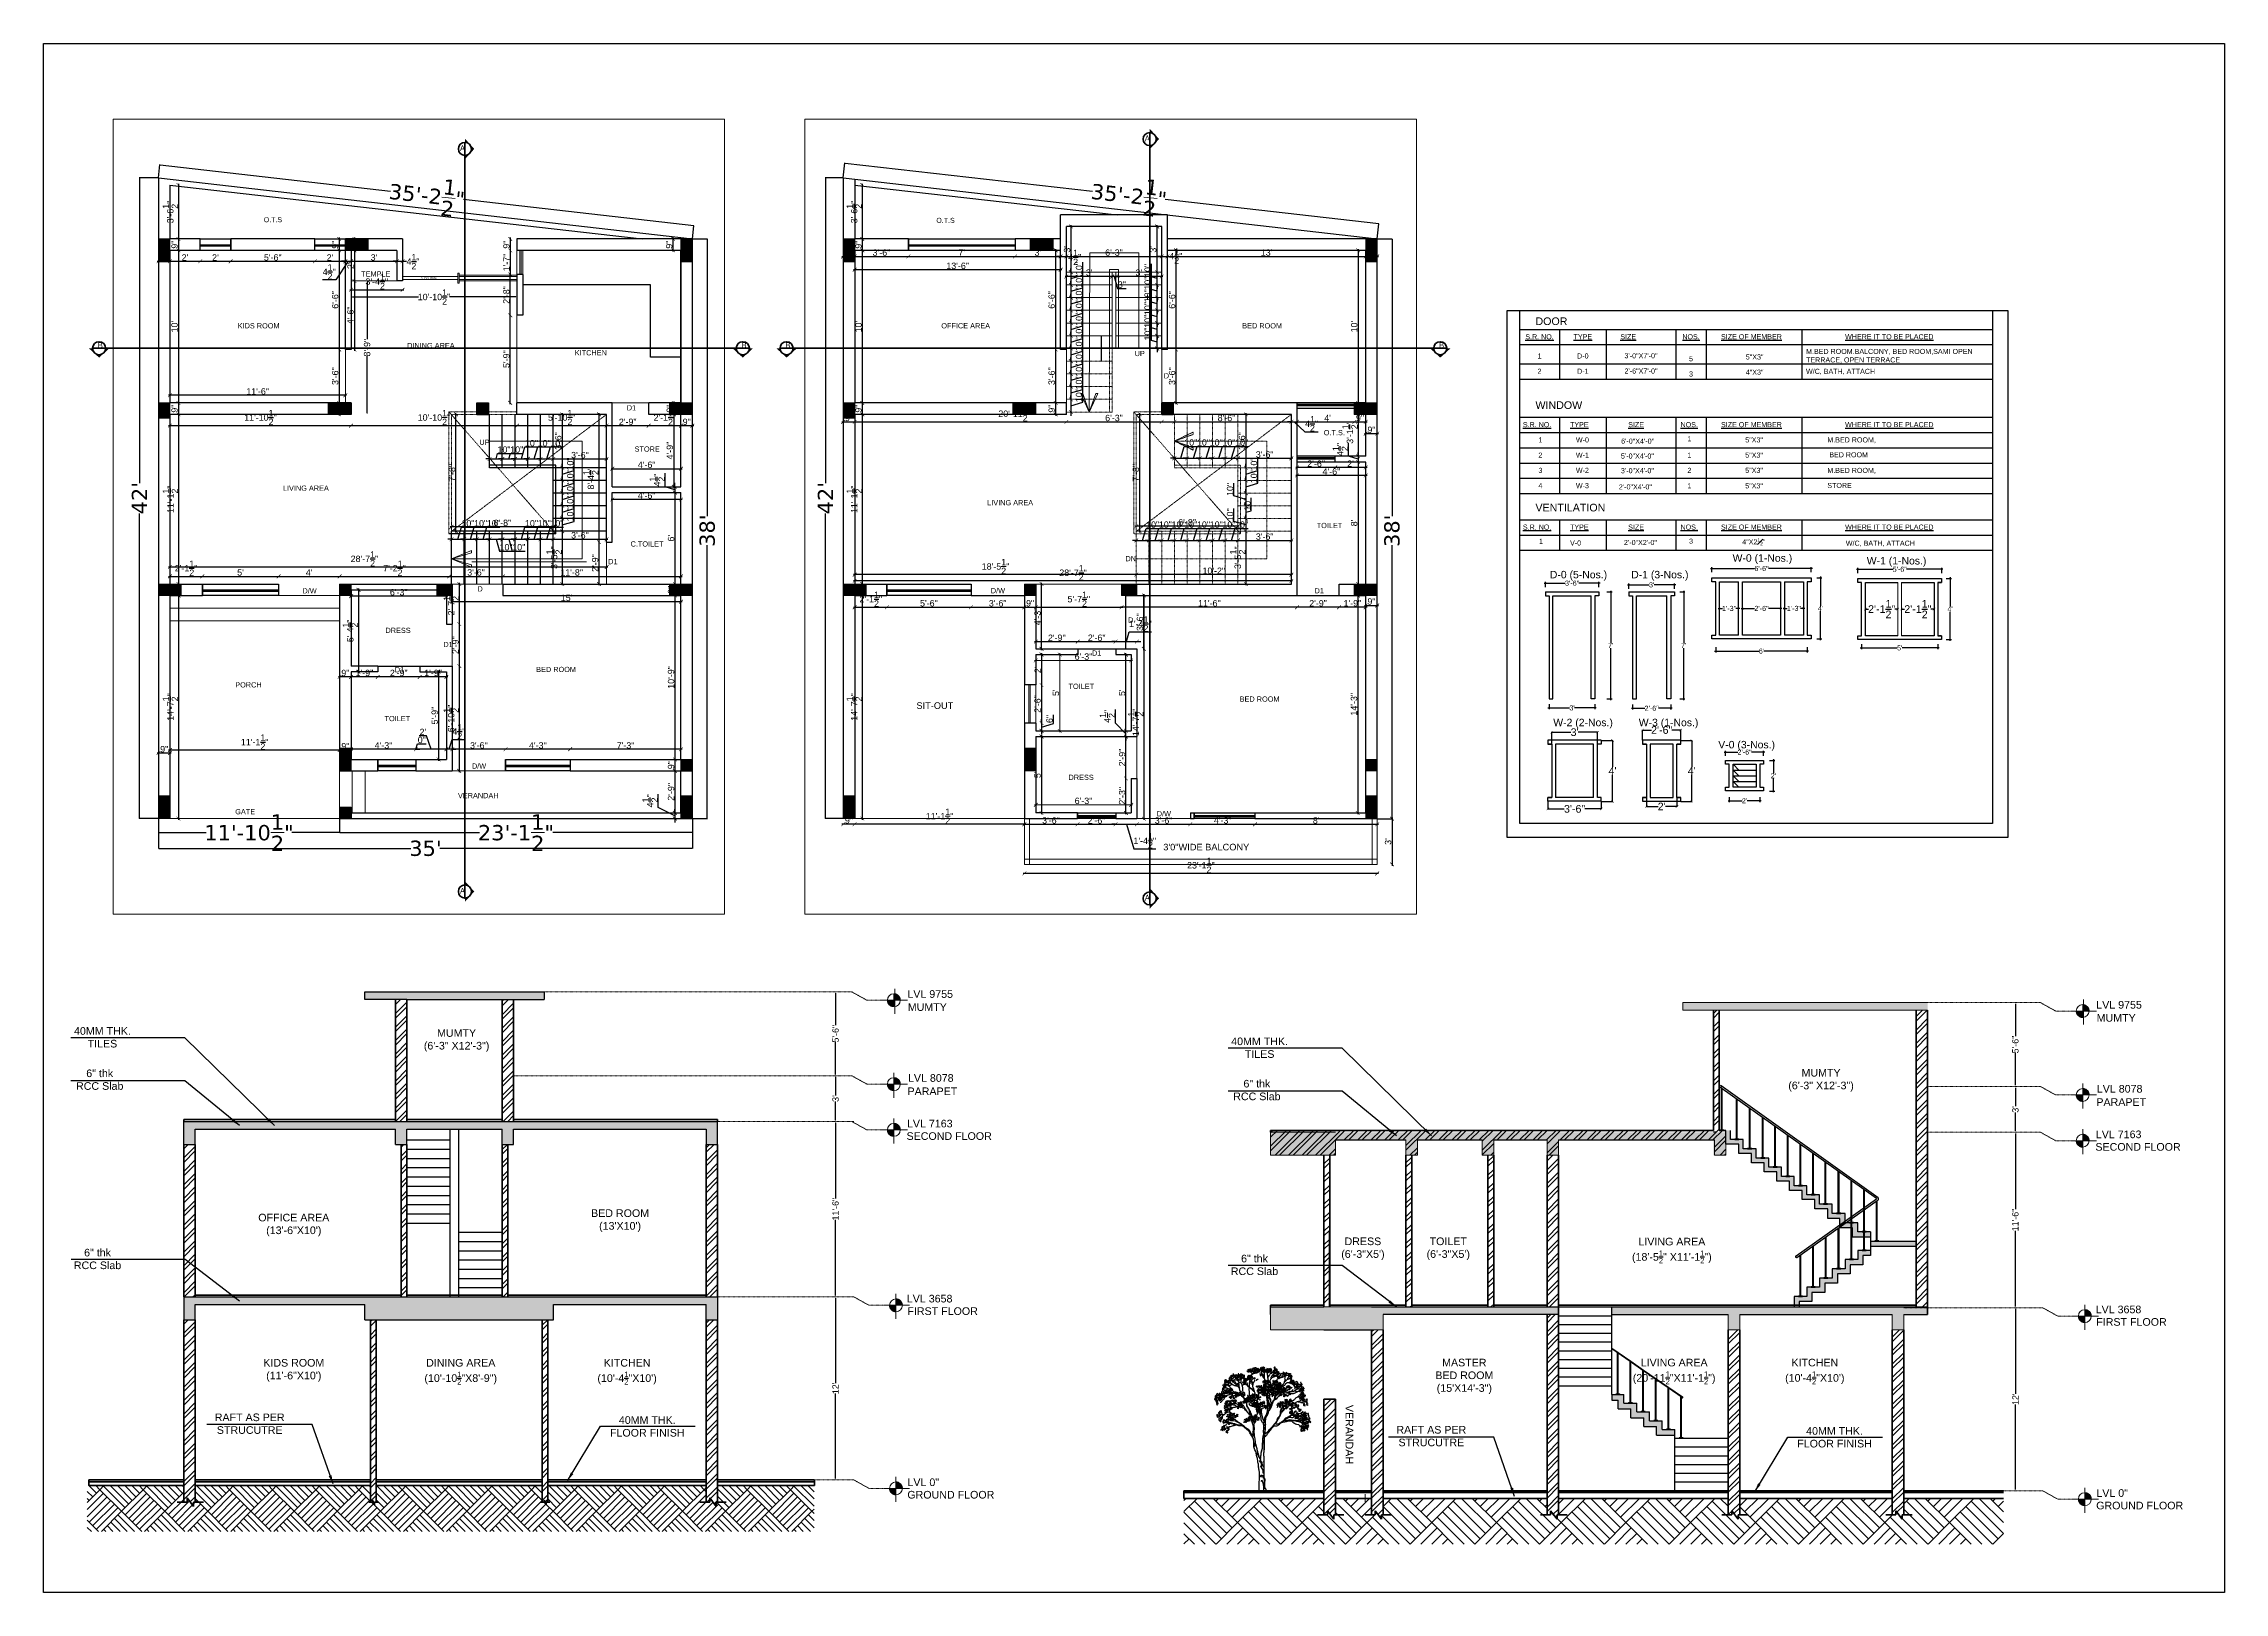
# Model space of a CAD drawing. Header units: inches. Extents: x -22123 to -20407, y -44696 to -43478.
import ezdxf

# ---------------------------------------------------------------- set-up
doc = ezdxf.new("R2010")
doc.units = ezdxf.units.IN
doc.header["$LTSCALE"] = 0.01
doc.header["$MEASUREMENT"] = 0
doc.header["$PDMODE"] = 3
doc.linetypes.add('DASHED2', pattern=[0.375, 0.25, -0.125])
for name, color, linetype in [('7', 5, 'Continuous'), ('\\M+5CCEE\\M+5B3E4', 7, 'Continuous'), ('elev', 45, 'Continuous'), ('PDF3_Text', 6, 'Continuous'), ('TEXT', 7, 'Continuous')]:
    doc.layers.add(name, color=color, linetype=linetype)
for name, color, linetype, lineweight in [('A-HATCH', 9, 'Continuous', 5), ('DIMENSION', 253, 'Continuous', 0), ('FURNITURE', 8, 'Continuous', 13), ('wall', 30, 'Continuous', 50), ('window', 132, 'Continuous', 25)]:
    doc.layers.add(name, color=color, linetype=linetype, lineweight=lineweight)
doc.styles.add('ISO', font='iso.shx', dxfattribs={"width": 0.7})
doc.styles.add('PDF Arial', font='arial.ttf')
doc.styles.add('SMALL', font='arial.ttf')
doc.styles.get("Standard").update_dxf_attribs({"font": 'arial.ttf'})
doc.styles.add('style1', font='verdana.ttf', dxfattribs={"height": 12})
doc.dimstyles.new('Copy of Standard', dxfattribs={"dimtxt": 12, "dimasz": 0.18, "dimexe": 0.18, "dimexo": 0.0625, "dimgap": 0.09, "dimtad": 0, "dimdec": 1, "dimzin": 0, "dimdsep": 46, "dimlunit": 4, "dimtxsty": 'style1', "dimcen": 0.09, "dimadec": 0, "dimazin": 0, "dimtfac": 1, "dimtdec": 1, "dimtofl": 0, "dimtmove": 0, "dimatfit": 3, "dimfxl": 1, "dimtolj": 1, "dimtzin": 0, "dimarcsym": 0})
doc.dimstyles.get("Standard").update_dxf_attribs({"dimtxt": 6, "dimasz": 2, "dimexe": 0.18, "dimexo": 0.0625, "dimgap": 0.09, "dimtad": 0, "dimtih": 1, "dimtoh": 1, "dimdec": 1, "dimzin": 0, "dimdsep": 46, "dimlunit": 4, "dimtxsty": 'Standard', "dimblk": 'ARCHTICK', "dimcen": 0.09, "dimadec": 0, "dimazin": 0, "dimtfac": 1, "dimtdec": 1, "dimtofl": 0, "dimtmove": 0, "dimatfit": 3, "dimfxl": 1, "dimtolj": 1, "dimtzin": 0, "dimarcsym": 0})
doc.dimstyles.new('Standard$0', dxfattribs={"dimtxt": 9, "dimasz": 6, "dimexe": 0.0625, "dimexo": 0.0625, "dimgap": 0.09, "dimtad": 0, "dimdec": 4, "dimzin": 0, "dimdsep": 46, "dimlunit": 4, "dimtxsty": 'Standard', "dimcen": 0.09, "dimse1": 1, "dimse2": 1, "dimclrt": 256, "dimadec": 0, "dimazin": 0, "dimtfac": 1, "dimtdec": 4, "dimtofl": 0, "dimtmove": 0, "dimatfit": 1, "dimfxl": 1, "dimtolj": 1, "dimtzin": 0, "dimarcsym": 0})
doc.dimstyles.new('working', dxfattribs={"dimtxt": 5, "dimasz": 3, "dimexe": 1, "dimexo": 0, "dimgap": 0.5, "dimtad": 1, "dimdec": 1, "dimzin": 0, "dimdsep": 46, "dimlunit": 4, "dimtxsty": 'SMALL', "dimblk": 'ARCHTICK', "dimcen": 1, "dimdle": 1, "dimse1": 1, "dimse2": 1, "dimclrd": 256, "dimclre": 256, "dimclrt": 256, "dimadec": 0, "dimazin": 0, "dimtfac": 1, "dimtdec": 1, "dimtmove": 1, "dimatfit": 0, "dimldrblk": 'ARCHTICK', "dimfxl": 1, "dimtolj": 1, "dimtzin": 0, "dimlwd": -1, "dimlwe": -1, "dimarcsym": 0})

msp = doc.modelspace()

# ---------------------------------------------------------------- texts
at = {"char_height": 4.5}
for s, insert, width, attachment_point in [('\\pxql;{\\fArial Narrow|b0|i0|c0|p34;A}', (-21256.37233, -43550.2161), 87.3482069, 1), ('\\pxql;{\\fArial Narrow|b0|i0|c0|p34;A}', (-21795.02195, -43557.98508), 87.3482069, 1), ('\\pxql;{\\fArial Narrow|b0|i0|c0|p34;B}', (-22079.92911, -43712.93261), 87.3482069, 1), ('\\pxql;{\\fArial Narrow|b0|i0|c0|p34;B}', (-21355.6982, -43712.93261), 217.8650205, 3), ('\\pxql;{\\fArial Narrow|b0|i0|c0|p34;B}', (-21539.14673, -43712.93261), 87.3482069, 1), ('\\pxql;{\\fArial Narrow|b0|i0|c0|p34;B}', (-20822.20554, -43712.93261), 202.7221193, 3), ('\\pxql;{\\fArial Narrow|b0|i0|c0|p34;A}', (-21795.02195, -44142.16488), 87.3482069, 1), ('\\pxql;{\\fArial Narrow|b0|i0|c0|p34;A}', (-21256.37233, -44147.58201), 87.3482069, 1)]:
    msp.add_mtext(s, dxfattribs=dict(at, insert=insert, width=width, attachment_point=attachment_point))
at = {"color": 0}
for s, insert, char_height, width, attachment_point in [('{\\LS.R. NO.}', (-20945.88874, -43706.54361), 4, 31.2353113, 2), ('{\\LTYPE}', (-20911.84216, -43706.54361), 4, 36.8578366, 2), ('{\\LSIZE}', (-20876.14694, -43706.54361), 4, 54.6738312, 2), ('{\\LNOS.}', (-20826.73941, -43706.54361), 4, 24, 2), ('{\\LSIZE OF MEMBER}', (-20803.12254, -43706.54361), 4, 58, 1), ('{\\LWHERE IT TO BE PLACED}', (-20705.5341, -43706.54361), 4, 86.5, 1), ('1', (-20945.88874, -43721.69807), 4, 31.2353113, 2), ('D-0', (-20911.84216, -43721.69807), 4, 36.8578366, 2), ('3\'-0"X7\'-0"', (-20866.07633, -43721.53114), 4, 54.6738312, 2), ('5"X3"', (-20783.64256, -43722.44), 4, 58, 1), ('M.BED ROOM.BALCONY, BED ROOM,SAMI OPEN TERRACE, OPEN TERRACE', (-20736.23256, -43718.12835), 4, 158.6744476, 1), ('2', (-20945.88874, -43733.69807), 4, 31.2353113, 2), ('D-1', (-20911.84216, -43733.69807), 4, 36.8578366, 2), ('2\'-6"X7\'-0"', (-20866.07633, -43733.53114), 4, 54.6738312, 2), ('3', (-20826.73941, -43735.88104), 4, 24, 2), ('5', (-20826.73941, -43723.88104), 4, 24, 2), ('4"X3"', (-20783.64256, -43734.44), 4, 58, 1), ('W/C, BATH, ATTACH', (-20736.28535, -43733.78857), 4, 86.5, 1), ('{\\LS.R. NO.}', (-20958.98551, -43775.69807), 4, 24, 1), ('1', (-20946.75636, -43787.69807), 4, 24, 1), ('{\\LTYPE}', (-20921.87265, -43775.69807), 4, 24, 1), ('W-0', (-20917.27687, -43787.69807), 4, 24, 1), ('6\'-0"X4\'-0"', (-20881.70642, -43788.69611), 4, 19.5, 1), ('{\\LSIZE}', (-20876.14694, -43775.69807), 4, 24, 1), ('{\\LNOS.}', (-20834.9739, -43775.69807), 4, 16, 1), ('1', (-20829.57706, -43786.87173), 4, 16, 1), ('{\\LSIZE OF MEMBER}', (-20803.12254, -43775.69807), 4, 58, 1), ('5"X3"', (-20777.1229, -43787.69807), 4, 75.2330209, 2), ('M.BED ROOM,', (-20719.52143, -43787.72307), 4, 112, 1), ('{\\LWHERE IT TO BE PLACED}', (-20705.5341, -43775.69807), 4, 86.5, 1), ('2', (-20946.75636, -43799.69807), 4, 24, 1), ('W-1', (-20917.27687, -43799.69807), 4, 24, 1), ('5\'-0"X4\'-0"', (-20881.88213, -43800.41395), 4, 19.5, 1), ('1', (-20829.57706, -43799.69807), 4, 16, 1), ('5"X3"', (-20777.1229, -43799.69807), 4, 75.2330209, 2), (' BED ROOM', (-20719.52143, -43799.42606), 4, 112, 1), ('4', (-20946.75636, -43823.69807), 4, 24, 1), ('3', (-20946.75636, -43811.69807), 4, 24, 1), ('W-2', (-20917.27687, -43811.69807), 4, 24, 1), ('W-3', (-20917.27687, -43823.69807), 4, 24, 1), ('2\'-0"X4\'-0"', (-20883.48554, -43824.66205), 4, 19.5, 1), ('3\'-0"X4\'-0"', (-20881.88213, -43811.93057), 4, 19.5, 1), ('2', (-20829.57706, -43811.69807), 4, 16, 1), ('1', (-20829.57706, -43823.86004), 4, 16, 1), ('5"X3"', (-20777.1229, -43811.69807), 4, 75.2330209, 2), ('5"X3"', (-20777.1229, -43823.86004), 4, 75.2330209, 2), ('STORE', (-20719.52143, -43823.58802), 4, 112, 1), ('M.BED ROOM,', (-20719.52143, -43811.72307), 4, 112, 1), ('{\\LS.R. NO.}', (-20958.98551, -43856.31387), 4, 24, 1), ('{\\LTYPE}', (-20921.87265, -43856.31387), 4, 24, 1), ('{\\LSIZE}', (-20876.14694, -43856.31387), 4, 24, 1), ('{\\LNOS.}', (-20834.9739, -43856.31387), 4, 16, 1), ('{\\LSIZE OF MEMBER}', (-20803.12254, -43856.31387), 4, 58, 1), ('{\\LWHERE IT TO BE PLACED}', (-20705.5341, -43856.31387), 4, 86.5, 1), ('1', (-20946.31586, -43867.53961), 4, 24, 1), ('V-0', (-20921.87265, -43868.81217), 4, 24, 1), ('2\'-0"X2\'-0"', (-20879.5014, -43868.40671), 4, 19.5, 1), ('3', (-20826.73941, -43867.43457), 4, 24, 2), ('\\A1;4"X2{\\H0.7x;\\S1#2;}"', (-20777.31446, -43867.10683), 4, 75.6161436, 2), ('W/C, BATH, ATTACH', (-20704.95354, -43868.98339), 4, 135, 1), ('D-0 (5-Nos.)', (-20915.24076, -43892.75277), 5.8660498, 153.5209853, 2), ('D-1 (3-Nos.)', (-20851.2561, -43892.75277), 5.8660498, 153.5209853, 2), ('W-0 (1-Nos.)', (-20770.57786, -43879.69833), 5.8660498, 153.5209853, 2), ('W-1 (1-Nos.)', (-20665.0462, -43881.86725), 5.8660498, 153.5209853, 2), ('W-2 (2-Nos.)', (-20911.63145, -44009.10188), 5.8660498, 153.5209853, 2), ('W-3 (1-Nos.)', (-20844.39353, -44009.10188), 5.8660498, 153.5209853, 2), ('V-0 (3-Nos.)', (-20782.98742, -44026.52224), 5.8660498, 153.5209853, 2)]:
    msp.add_mtext(s, dxfattribs=dict(at, insert=insert, char_height=char_height, width=width, attachment_point=attachment_point))
at = {"color": 0, "char_height": 6, "attachment_point": 1}
for s, insert in [('DOOR', (-20949.09713, -43693.36988)), ('WINDOW', (-20949.09713, -43759.36988)), ('VENTILATION', (-20949.09713, -43839.98567))]:
    msp.add_mtext(s, dxfattribs=dict(at, insert=insert))
at = {"layer": '7', "ltscale": 12, "char_height": 4.117191, "width": 80.9706652, "attachment_point": 7, "style": 'PDF Arial'}
for insert in [(-21122.83552, -43910.47312), (-21846.27138, -43972.56833)]:
    msp.add_mtext('\\A1;D1', dxfattribs=dict(at, insert=insert))
at = {"layer": 'DIMENSION', "color": 0, "ltscale": 12, "insert": (-21825.49797, -43663.57249), "char_height": 1.9182315, "width": 18.0792705, "attachment_point": 7, "style": 'ISO'}
msp.add_mtext('\\A1;\\pxqd;SLIDER DOOR', dxfattribs=at)
at = {"layer": 'PDF3_Text', "attachment_point": 7, "style": 'PDF Arial'}
for s, insert, char_height, width in [('\\A1;O.T.S', (-21949.39, -43618.54277), 3.955027, 45.2842603), ('\\A1;O.T.S', (-21420.31289, -43619.0484), 3.955027, 45.2842603), ('\\A1;TEMPLE', (-21872.77787, -43661.20824), 4.117191, 80.9706652), ('\\A1;KIDS ROOM', (-21969.8663, -43702.06388), 4.1171912, 89.9706652), ('\\A1;OFFICE AREA', (-21416.44542, -43702.06388), 4.1171912, 95.9706652), ('\\A1;BED ROOM', (-21179.75548, -43702.06388), 4.1171912, 80.9706652), ('\\A1;DINING AREA', (-21836.61896, -43717.61627), 4.1171912, 80.9706652), ('\\A1;KITCHEN', (-21704.75053, -43723.29209), 4.1171912, 80.9706652), ('\\A1;UP', (-21264.39055, -43723.86675), 4.117191, 80.9706652), ('\\A1;D', (-21241.45047, -43741.38628), 4.117191, 80.9706652), ('\\A1;D1', (-21663.84117, -43766.52865), 4.117191, 80.9706652), ('\\A1;UP', (-21779.78263, -43793.72935), 4.117191, 80.9706652), ('\\A1;O.T.S.', (-21115.61666, -43786.12888), 4.117191, 80.9706652), ('\\A1;STORE', (-21657.68717, -43799.04954), 4.117191, 80.9706652), ('\\A1; LIVING AREA', (-21935.90572, -43829.81329), 4.1171912, 80.9706652), ('\\A1; LIVING AREA', (-21381.93425, -43841.26475), 4.1171912, 80.9706652), ('\\A1;TOILET', (-21121.15296, -43859.17746), 4.117191, 80.9706652), ('\\A1;C.TOILET', (-21660.84086, -43873.6889), 4.1171912, 80.9706652), ('\\A1;D1', (-21678.44148, -43887.51708), 4.117191, 80.9706652), ('\\A1;D/W', (-21918.92661, -43910.57065), 4.117191, 80.9706652), ('\\A1;D', (-21781.28684, -43908.98239), 4.117191, 80.9706652), ('\\A1;D/W', (-21377.48756, -43910.42657), 4.117191, 80.9706652), ('\\A1;D', (-21269.43124, -43933.53905), 4.117191, 80.9706652), ('\\A1;DRESS', (-21853.65325, -43941.67453), 4.117191, 80.9706652), ('\\A1;D1', (-21808.12044, -43952.73716), 4.117191, 80.9706652), ('\\A1;D1', (-21297.95923, -43959.47483), 4.117191, 80.9706652), ('\\A1;PORCH', (-21971.81849, -43984.54159), 4.117191, 70.4706652), ('\\A1; BED ROOM', (-21736.70715, -43972.42656), 4.1171912, 80.9706652), ('\\A1;SIT-OUT', (-21436.01354, -44001.41297), 5.1912358, 85.332504), ('\\A1;TOILET', (-21316.35952, -43985.71901), 4.117191, 80.9706652), ('\\A1; BED ROOM', (-21183.3471, -43995.72677), 4.1171912, 80.9706652), ('\\A1;TOILET', (-21854.3596, -44011.05022), 4.117191, 80.9706652), ('\\A1;D/W', (-21785.63718, -44048.42657), 4.117191, 80.9706652), ('\\A1;DRESS', (-21316.35952, -44057.29111), 4.117191, 80.9706652), ('\\A1;GATE', (-21971.81849, -44084.3124), 4.117191, 94.4706652), ('\\A1;\\pxqd;VERANDAH', (-21796.62494, -44071.6155), 4.1171912, 60.9658655), ('\\A1;D/W', (-21246.97035, -44085.94528), 4.117191, 80.9706652), ('\\A1;3\'0"WIDE BALCONY', (-21241.85386, -44112.72666), 5.1912358, 82.6060052)]:
    msp.add_mtext(s, dxfattribs=dict(at, insert=insert, char_height=char_height, width=width))
at = {"layer": 'PDF3_Text', "color": 0, "insert": (-21271.60964, -43885.16604), "char_height": 4.117191, "width": 80.9706652, "attachment_point": 7, "style": 'PDF Arial'}
msp.add_mtext('\\A1;DN', dxfattribs=at)
at = {"layer": 'TEXT', "char_height": 6}
for s, insert, width, attachment_point in [('  LVL 9755', (-21407.23664, -44222.63924), 49.8732108, 3), ('MUMTY', (-21412.0772, -44232.90088), 108.7280101, 3), ('  LVL 9755', (-20472.10684, -44231.13762), 49.8732108, 3), ('\\pxqc;{\\C0;40MM THK. \\PTILES}', (-20230.99297, -44251.69365), 3690.5600847, 3), ('\\A1;\\pxqc;MUMTY\\P(6\'-3" X12\'-3{\\H1x;")}', (-19952.41751, -44253.29772), 3690.5600847, 3), ('MUMTY', (-20476.9474, -44241.39927), 108.7280101, 3), ('\\pxqc;{\\C0;40MM THK. \\PTILES}', (-19320.78401, -44259.85214), 3690.5600847, 3), ('\\pxqc;{\\C0;6" thk \\PRCC Slab}', (-20233.13322, -44285.00568), 3690.5600847, 3), ('  LVL 8078', (-21406.77348, -44288.69319), 49.8732108, 3), ('\\A1;\\pxqc;MUMTY\\P(6\'-3" X12\'-3{\\H1x;")}', (-18879.18875, -44284.59181), 3690.5600847, 3), ('PARAPET', (-21403.89391, -44299.15389), 108.7280101, 3), ('\\pxqc;{\\C0;6" thk \\PRCC Slab}', (-19322.92426, -44293.16417), 3690.5600847, 3), ('  LVL 8078', (-20471.64368, -44297.19158), 49.8732108, 3), ('PARAPET', (-20468.76411, -44307.65228), 108.7280101, 3), ('SECOND FLOOR', (-21376.72538, -44334.3976), 108.7280101, 3), ('  LVL 7163', (-21407.56117, -44324.56313), 49.8732108, 3), ('  LVL 7163', (-20472.43137, -44333.06152), 49.8732108, 3), ('SECOND FLOOR', (-20441.59558, -44342.89598), 108.7280101, 3), ('\\A1;\\pxqc;OFFICE AREA\\P(13\'-6"X10\')', (-16331.71697, -44398.51007), 11188.0901116, 3), ("\\A1;\\pxqc;BED ROOM\\P(13'X10')", (-16075.05558, -44395.03435), 11188.0901116, 3), ('\\pxqc;{\\C0;6" thk \\PRCC Slab}', (-20234.83721, -44426.05997), 3690.5600847, 3), ('\\pxqc;DRESS\\P(6\'-3"X5\')', (-19239.53859, -44417.18674), 3690.5600847, 3), ('\\pxqc;TOILET\\P(6\'-3"X5\')', (-19172.39849, -44417.18674), 3690.5600847, 3), ('\\A1;\\pxqc;LIVING AREA\\P(18\'-5{\\H0.7x;\\S1/2;}" X11\'-1{\\H0.7x;\\S1/2;\\H1.4286x;")}', (-18996.53245, -44417.4082), 3690.5600847, 3), ('\\pxqc;{\\C0;6" thk \\PRCC Slab}', (-19324.79888, -44430.73369), 3690.5600847, 3), ('  LVL 3658', (-21407.68058, -44462.27975), 49.8732108, 3), ('FIRST FLOOR', (-21387.69534, -44472.11421), 108.7280101, 3), ('  LVL 3658', (-20472.55078, -44470.77813), 49.8732108, 3), ('FIRST FLOOR', (-20452.56554, -44480.6126), 108.7280101, 3), ('\\A1;\\pxqc;KIDS ROOM\\P(11\'-6"X10\')', (-16331.71697, -44512.75431), 11188.0901116, 3), ('\\A1;\\pxqc;DINING AREA\\P(10\'-10{\\H0.7x;\\S1/2;}"X8\'-9")', (-16200.40354, -44512.75431), 11188.0901116, 3), ('\\A1;\\pxqc;KITCHEN\\P(10\'-4{\\H0.7x;\\S1/2;}"X10\')', (-16069.54157, -44512.75431), 11188.0901116, 3), ('\\pxqc;MASTER\\PBED ROOM\\P(15\'X14\'-3")', (-19159.76537, -44512.58009), 3690.5600847, 3), ('\\A1;\\pxqc;LIVING AREA\\P(20\'-11{\\H0.7x;\\S1/2;}"X11\'-1{\\H0.7x;\\S1/2;}")', (-18994.72406, -44512.58009), 3690.5600847, 3), ('\\A1;\\pxqc;KITCHEN\\P(10\'-4{\\H0.7x;\\S1/2;}"X10\') ', (-18884.07679, -44512.58009), 3690.5600847, 3), ('\\pxqc;RAFT AS PER \\PSTRUCUTRE', (-20115.15584, -44555.64721), 3690.5600847, 3), ('\\pxqc;40MM THK. \\PFLOOR FINISH', (-23492.99094, -44557.80676), 3690.5600847, 1), ('\\pxqc;RAFT AS PER \\PSTRUCUTRE', (-19185.73392, -44565.41993), 3690.5600847, 3), ('\\pxqc;40MM THK. \\PFLOOR FINISH', (-22559.12536, -44566.34046), 3690.5600847, 1), ('  LVL 0"', (-21418.18137, -44606.71281), 49.8732108, 3), ('  LVL 0"', (-20483.05157, -44615.21119), 49.8732108, 3), ('GROUND FLOOR', (-21374.71915, -44616.54727), 108.7280101, 3), ('GROUND FLOOR', (-20439.58934, -44625.04566), 108.7280101, 3)]:
    msp.add_mtext(s, dxfattribs=dict(at, insert=insert, width=width, attachment_point=attachment_point))
at = {"layer": 'TEXT', "insert": (-21092.44417, -46417.436), "char_height": 6, "width": 3690.5600847, "attachment_point": 3, "rotation": 270}
msp.add_mtext('\\pxqc;VERANDAH', dxfattribs=at)

# ---------------------------------------------------------------- blocks, each defined once
blk = doc.blocks.new('_ArchTick')
at = {"color": 0, "linetype": 'ByBlock', "const_width": 0.15}
blk.add_lwpolyline([(-0.5, -0.5), (0.5, 0.5)], dxfattribs=at)
blk = doc.blocks.new('*D4')
at = {"layer": 'Defpoints', "color": 0, "transparency": 16777216}
for p in [(-20571.6, -44472.4), (-20571.6, -44472.4), (-20571.6, -44616.4)]:
    blk.add_point(p, dxfattribs=at)
at = {"layer": 'TEXT', "color": 0, "lineweight": -2, "transparency": 16777216}
for p, q in [((-20571.6, -44473.4), (-20571.6, -44540.3)), ((-20571.6, -44615.4), (-20571.6, -44548.5))]:
    blk.add_line(p, q, dxfattribs=at)
at = {"layer": 'TEXT', "color": 0, "transparency": 16777216}
for points in [[(-20571.8, -44473.4), (-20571.5, -44473.4), (-20571.6, -44472.4)], [(-20571.8, -44615.4), (-20571.5, -44615.4), (-20571.6, -44616.4)]]:
    blk.add_solid(points, dxfattribs=at)
at = {"layer": 'TEXT', "transparency": 16777216, "insert": (-20571.6, -44544.4), "char_height": 5, "attachment_point": 5, "rotation": 90}
blk.add_mtext("\\A1;12'", dxfattribs=at)
blk = doc.blocks.new('*D5')
at = {"layer": 'Defpoints', "color": 0, "transparency": 16777216}
for p in [(-20571.6, -44334.4), (-20571.6, -44334.4), (-20571.6, -44472.4)]:
    blk.add_point(p, dxfattribs=at)
at = {"layer": 'TEXT', "color": 0, "lineweight": -2, "transparency": 16777216}
for p, q in [((-20571.6, -44335.4), (-20571.6, -44395)), ((-20571.6, -44471.4), (-20571.6, -44411.9))]:
    blk.add_line(p, q, dxfattribs=at)
at = {"layer": 'TEXT', "color": 0, "transparency": 16777216}
for points in [[(-20571.8, -44335.4), (-20571.5, -44335.4), (-20571.6, -44334.4)], [(-20571.8, -44471.4), (-20571.5, -44471.4), (-20571.6, -44472.4)]]:
    blk.add_solid(points, dxfattribs=at)
at = {"layer": 'TEXT', "transparency": 16777216, "insert": (-20571.6, -44403.4), "char_height": 5, "attachment_point": 5, "rotation": 90}
blk.add_mtext('\\A1;11\'-6"', dxfattribs=at)
blk = doc.blocks.new('*D405')
at = {"layer": 'Defpoints', "color": 0, "ltscale": 12, "transparency": 16777216}
for p in [(-21612.2, -43631.6), (-21600.5, -43631.6), (-21612.2, -44087.6)]:
    blk.add_point(p, dxfattribs=at)
at = {"layer": 'DIMENSION', "color": 0, "lineweight": -2, "ltscale": 12, "transparency": 16777216}
for p, q in [((-21612.2, -43631.6), (-21600.4, -43631.6)), ((-21600.5, -43631.8), (-21600.5, -43849.7)), ((-21600.5, -44087.5), (-21600.5, -43872.6)), ((-21612.2, -44087.6), (-21600.4, -44087.6))]:
    blk.add_line(p, q, dxfattribs=at)
at = {"layer": 'DIMENSION', "color": 0, "ltscale": 12, "transparency": 16777216}
for points in [[(-21600.6, -43631.8), (-21600.5, -43631.8), (-21600.5, -43631.6)], [(-21600.6, -44087.5), (-21600.5, -44087.5), (-21600.5, -44087.6)]]:
    blk.add_solid(points, dxfattribs=at)
at = {"layer": 'DIMENSION', "color": 0, "ltscale": 12, "transparency": 16777216, "insert": (-21600.5, -43861.1), "char_height": 12, "attachment_point": 5, "rotation": 90, "style": 'style1'}
blk.add_mtext("\\A1;38'", dxfattribs=at)
blk = doc.blocks.new('*D406')
at = {"layer": 'Defpoints', "color": 0, "ltscale": 12, "transparency": 16777216}
for p in [(-22032.2, -43583.6), (-21612.2, -43631.6), (-21611.1, -43621.4)]:
    blk.add_point(p, dxfattribs=at)
at = {"layer": 'DIMENSION', "color": 0, "lineweight": -2, "ltscale": 12, "transparency": 16777216}
for p, q in [((-22032.2, -43583.6), (-22031, -43573.2)), ((-22030.9, -43573.4), (-21849.7, -43594.1)), ((-21611.2, -43621.3), (-21792.4, -43600.6)), ((-21612.2, -43631.6), (-21611, -43621.2))]:
    blk.add_line(p, q, dxfattribs=at)
at = {"layer": 'DIMENSION', "color": 0, "ltscale": 12, "transparency": 16777216}
for points in [[(-22030.9, -43573.4), (-22030.9, -43573.4), (-22031.1, -43573.4)], [(-21611.2, -43621.3), (-21611.2, -43621.4), (-21611.1, -43621.4)]]:
    blk.add_solid(points, dxfattribs=at)
at = {"layer": 'DIMENSION', "color": 0, "ltscale": 12, "transparency": 16777216, "insert": (-21821.1, -43597.4), "char_height": 12, "attachment_point": 5, "rotation": 353.4802, "style": 'style1'}
blk.add_mtext('\\A1;35\'-2{\\H1.000000x;\\S1/2;}"', dxfattribs=at)
blk = doc.blocks.new('*D279')
at = {"layer": 'Defpoints', "color": 0, "ltscale": 12, "transparency": 16777216}
for p in [(-21507.6, -43583.6), (-21493.6, -43583.6), (-21493.6, -44087.6)]:
    blk.add_point(p, dxfattribs=at)
at = {"layer": 'DIMENSION', "color": 0, "lineweight": -2, "ltscale": 12, "transparency": 16777216}
for p, q in [((-21493.6, -43583.6), (-21507.8, -43583.6)), ((-21507.6, -43583.8), (-21507.6, -43823.8)), ((-21507.6, -44087.5), (-21507.6, -43847.5)), ((-21493.6, -44087.6), (-21507.8, -44087.6))]:
    blk.add_line(p, q, dxfattribs=at)
at = {"layer": 'DIMENSION', "color": 0, "ltscale": 12, "transparency": 16777216}
for points in [[(-21507.7, -43583.8), (-21507.6, -43583.8), (-21507.6, -43583.6)], [(-21507.7, -44087.5), (-21507.6, -44087.5), (-21507.6, -44087.6)]]:
    blk.add_solid(points, dxfattribs=at)
at = {"layer": 'DIMENSION', "color": 0, "ltscale": 12, "transparency": 16777216, "insert": (-21507.6, -43835.6), "char_height": 12, "attachment_point": 5, "rotation": 90, "style": 'style1'}
blk.add_mtext("\\A1;42'", dxfattribs=at)
blk = doc.blocks.new('*D280')
at = {"layer": 'Defpoints', "color": 0, "ltscale": 12, "transparency": 16777216}
for p in [(-21073.6, -43631.6), (-21061.9, -43631.6), (-21073.6, -44087.7)]:
    blk.add_point(p, dxfattribs=at)
at = {"layer": 'DIMENSION', "color": 0, "lineweight": -2, "ltscale": 12, "transparency": 16777216}
for p, q in [((-21073.5, -43631.6), (-21061.7, -43631.6)), ((-21061.9, -43631.8), (-21061.9, -43849.7)), ((-21061.9, -44087.5), (-21061.9, -43872.6)), ((-21073.5, -44087.7), (-21061.7, -44087.7))]:
    blk.add_line(p, q, dxfattribs=at)
at = {"layer": 'DIMENSION', "color": 0, "ltscale": 12, "transparency": 16777216}
for points in [[(-21061.9, -43631.8), (-21061.9, -43631.8), (-21061.9, -43631.6)], [(-21061.9, -44087.5), (-21061.9, -44087.5), (-21061.9, -44087.7)]]:
    blk.add_solid(points, dxfattribs=at)
at = {"layer": 'DIMENSION', "color": 0, "ltscale": 12, "transparency": 16777216, "insert": (-21061.9, -43861.2), "char_height": 12, "attachment_point": 5, "rotation": 90, "style": 'style1'}
blk.add_mtext("\\A1;38'", dxfattribs=at)
blk = doc.blocks.new('*D281')
at = {"layer": 'Defpoints', "color": 0, "ltscale": 12, "transparency": 16777216}
for p in [(-21493.6, -43583.6), (-21072.2, -43619.8), (-21073.6, -43631.6)]:
    blk.add_point(p, dxfattribs=at)
at = {"layer": 'DIMENSION', "color": 0, "lineweight": -2, "ltscale": 12, "transparency": 16777216}
for p, q in [((-21493.6, -43583.6), (-21492.2, -43571.7)), ((-21492.1, -43571.9), (-21297.6, -43594.1)), ((-21072.4, -43619.8), (-21240.3, -43600.6)), ((-21073.6, -43631.6), (-21072.2, -43619.7))]:
    blk.add_line(p, q, dxfattribs=at)
at = {"layer": 'DIMENSION', "color": 0, "ltscale": 12, "transparency": 16777216}
for points in [[(-21492, -43571.8), (-21492.1, -43571.9), (-21492.2, -43571.8)], [(-21072.4, -43619.8), (-21072.4, -43619.9), (-21072.2, -43619.8)]]:
    blk.add_solid(points, dxfattribs=at)
at = {"layer": 'DIMENSION', "color": 0, "ltscale": 12, "transparency": 16777216, "insert": (-21268.9, -43597.4), "char_height": 12, "attachment_point": 5, "rotation": 353.4802, "style": 'style1'}
blk.add_mtext('\\A1;35\'-2{\\H1.000000x;\\S1/2;}"', dxfattribs=at)
blk = doc.blocks.new('*D407')
at = {"layer": '7', "ltscale": 12, "transparency": 16777216}
blk.add_line((-22033.2, -43649.2), (-22022.2, -43649.2), dxfattribs=at)
at = {"layer": 'Defpoints', "color": 0, "ltscale": 12, "transparency": 16777216}
for p in [(-22032.2, -43642.8), (-22023.2, -43640.6), (-22023.2, -43649.2)]:
    blk.add_point(p, dxfattribs=at)
at = {"layer": '7', "ltscale": 12, "transparency": 16777216, "xscale": 3, "yscale": 3, "zscale": 3, "rotation": 180}
blk.add_blockref('_ArchTick', (-22032.2, -43649.2), dxfattribs=at)
at = {"layer": '7', "ltscale": 12, "transparency": 16777216, "xscale": 3, "yscale": 3, "zscale": 3}
blk.add_blockref('_ArchTick', (-22023.2, -43649.2), dxfattribs=at)
at = {"layer": '7', "ltscale": 12, "transparency": 16777216, "insert": (-22027.7, -43646.2), "char_height": 5, "attachment_point": 5, "style": 'SMALL'}
blk.add_mtext('\\A1;9"', dxfattribs=at)
blk = doc.blocks.new('*D408')
at = {"layer": '7', "ltscale": 12, "transparency": 16777216}
blk.add_line((-22024.2, -43649.2), (-21998.4, -43649.2), dxfattribs=at)
at = {"layer": 'Defpoints', "color": 0, "ltscale": 12, "transparency": 16777216}
for p in [(-22023.2, -43640.6), (-21999.4, -43640.6), (-21999.4, -43649.2)]:
    blk.add_point(p, dxfattribs=at)
at = {"layer": '7', "ltscale": 12, "transparency": 16777216, "xscale": 3, "yscale": 3, "zscale": 3, "rotation": 180}
blk.add_blockref('_ArchTick', (-22023.2, -43649.2), dxfattribs=at)
at = {"layer": '7', "ltscale": 12, "transparency": 16777216, "xscale": 3, "yscale": 3, "zscale": 3}
blk.add_blockref('_ArchTick', (-21999.4, -43649.2), dxfattribs=at)
at = {"layer": '7', "ltscale": 12, "transparency": 16777216, "insert": (-22011.3, -43646.2), "char_height": 5, "attachment_point": 5, "style": 'SMALL'}
blk.add_mtext("\\A1;2'", dxfattribs=at)
blk = doc.blocks.new('*D409')
at = {"layer": '7', "ltscale": 12, "transparency": 16777216}
blk.add_line((-22000.4, -43649.2), (-21974.4, -43649.2), dxfattribs=at)
at = {"layer": 'Defpoints', "color": 0, "ltscale": 12, "transparency": 16777216}
for p in [(-21999.4, -43640.6), (-21975.4, -43640.6), (-21975.4, -43649.2)]:
    blk.add_point(p, dxfattribs=at)
at = {"layer": '7', "ltscale": 12, "transparency": 16777216, "xscale": 3, "yscale": 3, "zscale": 3, "rotation": 180}
blk.add_blockref('_ArchTick', (-21999.4, -43649.2), dxfattribs=at)
at = {"layer": '7', "ltscale": 12, "transparency": 16777216, "xscale": 3, "yscale": 3, "zscale": 3}
blk.add_blockref('_ArchTick', (-21975.4, -43649.2), dxfattribs=at)
at = {"layer": '7', "ltscale": 12, "transparency": 16777216, "insert": (-21987.4, -43646.2), "char_height": 5, "attachment_point": 5, "style": 'SMALL'}
blk.add_mtext("\\A1;2'", dxfattribs=at)
blk = doc.blocks.new('*D410')
at = {"layer": '7', "ltscale": 12, "transparency": 16777216}
blk.add_line((-21976.4, -43649.2), (-21908.2, -43649.2), dxfattribs=at)
at = {"layer": 'Defpoints', "color": 0, "ltscale": 12, "transparency": 16777216}
for p in [(-21975.4, -43640.6), (-21909.2, -43640.6), (-21909.2, -43649.2)]:
    blk.add_point(p, dxfattribs=at)
at = {"layer": '7', "ltscale": 12, "transparency": 16777216, "xscale": 3, "yscale": 3, "zscale": 3, "rotation": 180}
blk.add_blockref('_ArchTick', (-21975.4, -43649.2), dxfattribs=at)
at = {"layer": '7', "ltscale": 12, "transparency": 16777216, "xscale": 3, "yscale": 3, "zscale": 3}
blk.add_blockref('_ArchTick', (-21909.2, -43649.2), dxfattribs=at)
at = {"layer": '7', "ltscale": 12, "transparency": 16777216, "insert": (-21942.3, -43646.2), "char_height": 5, "attachment_point": 5, "style": 'SMALL'}
blk.add_mtext('\\A1;5\'-6"', dxfattribs=at)
blk = doc.blocks.new('*D411')
at = {"layer": '7', "ltscale": 12, "transparency": 16777216}
blk.add_line((-21910.2, -43649.2), (-21884.2, -43649.2), dxfattribs=at)
at = {"layer": 'Defpoints', "color": 0, "ltscale": 12, "transparency": 16777216}
for p in [(-21909.2, -43640.6), (-21885.2, -43640.6), (-21885.2, -43649.2)]:
    blk.add_point(p, dxfattribs=at)
at = {"layer": '7', "ltscale": 12, "transparency": 16777216, "xscale": 3, "yscale": 3, "zscale": 3, "rotation": 180}
blk.add_blockref('_ArchTick', (-21909.2, -43649.2), dxfattribs=at)
at = {"layer": '7', "ltscale": 12, "transparency": 16777216, "xscale": 3, "yscale": 3, "zscale": 3}
blk.add_blockref('_ArchTick', (-21885.2, -43649.2), dxfattribs=at)
at = {"layer": '7', "ltscale": 12, "transparency": 16777216, "insert": (-21897.2, -43646.2), "char_height": 5, "attachment_point": 5, "style": 'SMALL'}
blk.add_mtext("\\A1;2'", dxfattribs=at)
blk = doc.blocks.new('*D412')
at = {"layer": '7', "ltscale": 12, "transparency": 16777216}
for p, q in [((-21883, -43649.2), (-21892.6, -43663.8)), ((-21885.2, -43649.2), (-21888.2, -43649.2)), ((-21885.2, -43649.2), (-21880.7, -43649.2)), ((-21885.2, -43649.2), (-21880.7, -43649.2)), ((-21880.7, -43649.2), (-21877.7, -43649.2)), ((-21892.6, -43663.8), (-21903.2, -43663.8))]:
    blk.add_line(p, q, dxfattribs=at)
at = {"layer": 'Defpoints', "color": 0, "ltscale": 12, "transparency": 16777216}
for p in [(-21885.2, -43640.6), (-21880.7, -43640.6), (-21880.7, -43649.2)]:
    blk.add_point(p, dxfattribs=at)
at = {"layer": '7', "ltscale": 12, "transparency": 16777216, "xscale": 3, "yscale": 3, "zscale": 3}
blk.add_blockref('_ArchTick', (-21885.2, -43649.2), dxfattribs=at)
at = {"layer": '7', "ltscale": 12, "transparency": 16777216, "xscale": 3, "yscale": 3, "zscale": 3, "rotation": 180}
blk.add_blockref('_ArchTick', (-21880.7, -43649.2), dxfattribs=at)
at = {"layer": '7', "ltscale": 12, "transparency": 16777216, "insert": (-21897.9, -43657.5), "char_height": 5, "attachment_point": 5, "style": 'SMALL'}
blk.add_mtext('\\A1;4{\\H1.000000x;\\S1/2;}"', dxfattribs=at)
blk = doc.blocks.new('*D413')
at = {"layer": '7', "ltscale": 12, "transparency": 16777216}
blk.add_line((-21881.7, -43649.2), (-21843.7, -43649.2), dxfattribs=at)
at = {"layer": 'Defpoints', "color": 0, "ltscale": 12, "transparency": 16777216}
for p in [(-21880.7, -43640.6), (-21844.7, -43640.6), (-21844.7, -43649.2)]:
    blk.add_point(p, dxfattribs=at)
at = {"layer": '7', "ltscale": 12, "transparency": 16777216, "xscale": 3, "yscale": 3, "zscale": 3, "rotation": 180}
blk.add_blockref('_ArchTick', (-21880.7, -43649.2), dxfattribs=at)
at = {"layer": '7', "ltscale": 12, "transparency": 16777216, "xscale": 3, "yscale": 3, "zscale": 3}
blk.add_blockref('_ArchTick', (-21844.7, -43649.2), dxfattribs=at)
at = {"layer": '7', "ltscale": 12, "transparency": 16777216, "insert": (-21862.7, -43646.2), "char_height": 5, "attachment_point": 5, "style": 'SMALL'}
blk.add_mtext("\\A1;3'", dxfattribs=at)
blk = doc.blocks.new('*D414')
at = {"layer": '7', "ltscale": 12, "transparency": 16777216}
for p, q in [((-21844.7, -43649.2), (-21847.7, -43649.2)), ((-21844.7, -43649.2), (-21840.2, -43649.2)), ((-21840.2, -43649.2), (-21837.2, -43649.2))]:
    blk.add_line(p, q, dxfattribs=at)
at = {"layer": 'Defpoints', "color": 0, "ltscale": 12, "transparency": 16777216}
for p in [(-21844.7, -43640.6), (-21840.2, -43648.2), (-21840.2, -43649.2)]:
    blk.add_point(p, dxfattribs=at)
at = {"layer": '7', "ltscale": 12, "transparency": 16777216, "xscale": 3, "yscale": 3, "zscale": 3}
blk.add_blockref('_ArchTick', (-21844.7, -43649.2), dxfattribs=at)
at = {"layer": '7', "ltscale": 12, "transparency": 16777216, "xscale": 3, "yscale": 3, "zscale": 3, "rotation": 180}
blk.add_blockref('_ArchTick', (-21840.2, -43649.2), dxfattribs=at)
at = {"layer": '7', "ltscale": 12, "transparency": 16777216, "insert": (-21832, -43649.5), "char_height": 5, "attachment_point": 5, "style": 'SMALL'}
blk.add_mtext('\\A1;4{\\H1.000000x;\\S1/2;}"', dxfattribs=at)
blk = doc.blocks.new('*D415')
at = {"layer": '7', "ltscale": 12, "transparency": 16777216}
blk.add_line((-22016.5, -43588.2), (-22016.5, -43632.6), dxfattribs=at)
at = {"layer": 'Defpoints', "color": 0, "ltscale": 12, "transparency": 16777216}
for p in [(-22023.2, -43589.2), (-22023.2, -43631.6), (-22016.5, -43631.6)]:
    blk.add_point(p, dxfattribs=at)
at = {"layer": '7', "ltscale": 12, "transparency": 16777216, "xscale": 3, "yscale": 3, "zscale": 3}
for p, rotation in [((-22016.5, -43589.2), 90), ((-22016.5, -43631.6), 270)]:
    blk.add_blockref('_ArchTick', p, dxfattribs=dict(at, rotation=rotation))
at = {"layer": '7', "ltscale": 12, "transparency": 16777216, "insert": (-22022.9, -43610.4), "char_height": 5, "attachment_point": 5, "rotation": 90, "style": 'SMALL'}
blk.add_mtext('\\A1;3\'-6{\\H1.000000x;\\S1/2;}"', dxfattribs=at)
blk = doc.blocks.new('*D416')
at = {"layer": '7', "ltscale": 12, "transparency": 16777216}
blk.add_line((-22016.5, -43630.6), (-22016.5, -43641.6), dxfattribs=at)
at = {"layer": 'Defpoints', "color": 0, "ltscale": 12, "transparency": 16777216}
for p in [(-22023.2, -43631.6), (-22023.2, -43640.6), (-22016.5, -43640.6)]:
    blk.add_point(p, dxfattribs=at)
at = {"layer": '7', "ltscale": 12, "transparency": 16777216, "xscale": 3, "yscale": 3, "zscale": 3}
for p, rotation in [((-22016.5, -43631.6), 90), ((-22016.5, -43640.6), 270)]:
    blk.add_blockref('_ArchTick', p, dxfattribs=dict(at, rotation=rotation))
at = {"layer": '7', "ltscale": 12, "transparency": 16777216, "insert": (-22019.5, -43636.1), "char_height": 5, "attachment_point": 5, "rotation": 90, "style": 'SMALL'}
blk.add_mtext('\\A1;9"', dxfattribs=at)
blk = doc.blocks.new('*D417')
at = {"layer": '7', "ltscale": 12, "transparency": 16777216}
blk.add_line((-22016.5, -43639.6), (-22016.5, -43761.6), dxfattribs=at)
at = {"layer": 'Defpoints', "color": 0, "ltscale": 12, "transparency": 16777216}
for p in [(-22023.2, -43640.6), (-22023.2, -43760.6), (-22016.5, -43760.6)]:
    blk.add_point(p, dxfattribs=at)
at = {"layer": '7', "ltscale": 12, "transparency": 16777216, "xscale": 3, "yscale": 3, "zscale": 3}
for p, rotation in [((-22016.5, -43640.6), 90), ((-22016.5, -43760.6), 270)]:
    blk.add_blockref('_ArchTick', p, dxfattribs=dict(at, rotation=rotation))
at = {"layer": '7', "ltscale": 12, "transparency": 16777216, "insert": (-22019.5, -43700.6), "char_height": 5, "attachment_point": 5, "rotation": 90, "style": 'SMALL'}
blk.add_mtext("\\A1;10'", dxfattribs=at)
blk = doc.blocks.new('*D418')
at = {"layer": '7', "ltscale": 12, "transparency": 16777216}
blk.add_line((-22016.5, -43759.6), (-22016.5, -43770.6), dxfattribs=at)
at = {"layer": 'Defpoints', "color": 0, "ltscale": 12, "transparency": 16777216}
for p in [(-22023.2, -43760.6), (-22023.2, -43769.6), (-22016.5, -43769.6)]:
    blk.add_point(p, dxfattribs=at)
at = {"layer": '7', "ltscale": 12, "transparency": 16777216, "xscale": 3, "yscale": 3, "zscale": 3}
for p, rotation in [((-22016.5, -43760.6), 90), ((-22016.5, -43769.6), 270)]:
    blk.add_blockref('_ArchTick', p, dxfattribs=dict(at, rotation=rotation))
at = {"layer": '7', "ltscale": 12, "transparency": 16777216, "insert": (-22019.5, -43765.1), "char_height": 5, "attachment_point": 5, "rotation": 90, "style": 'SMALL'}
blk.add_mtext('\\A1;9"', dxfattribs=at)
blk = doc.blocks.new('*D419')
at = {"layer": '7', "ltscale": 12, "transparency": 16777216}
blk.add_line((-22016.5, -43768.6), (-22016.5, -43904.1), dxfattribs=at)
at = {"layer": 'Defpoints', "color": 0, "ltscale": 12, "transparency": 16777216}
for p in [(-22023.2, -43769.6), (-22023.2, -43903.1), (-22016.5, -43903.1)]:
    blk.add_point(p, dxfattribs=at)
at = {"layer": '7', "ltscale": 12, "transparency": 16777216, "xscale": 3, "yscale": 3, "zscale": 3}
for p, rotation in [((-22016.5, -43769.6), 90), ((-22016.5, -43903.1), 270)]:
    blk.add_blockref('_ArchTick', p, dxfattribs=dict(at, rotation=rotation))
at = {"layer": '7', "ltscale": 12, "transparency": 16777216, "insert": (-22022.8, -43836.4), "char_height": 5, "attachment_point": 5, "rotation": 90, "style": 'SMALL'}
blk.add_mtext('\\A1;11\'-1{\\H1.000000x;\\S1/2;}"', dxfattribs=at)
blk = doc.blocks.new('*D420')
at = {"layer": '7', "ltscale": 12, "transparency": 16777216}
blk.add_line((-22016.5, -43902.1), (-22016.5, -43913.1), dxfattribs=at)
at = {"layer": 'Defpoints', "color": 0, "ltscale": 12, "transparency": 16777216}
for p in [(-22023.2, -43903.1), (-22023.2, -43912.1), (-22016.5, -43912.1)]:
    blk.add_point(p, dxfattribs=at)
at = {"layer": '7', "ltscale": 12, "transparency": 16777216, "xscale": 3, "yscale": 3, "zscale": 3}
for p, rotation in [((-22016.5, -43903.1), 90), ((-22016.5, -43912.1), 270)]:
    blk.add_blockref('_ArchTick', p, dxfattribs=dict(at, rotation=rotation))
at = {"layer": '7', "ltscale": 12, "transparency": 16777216, "insert": (-22019.5, -43907.6), "char_height": 5, "attachment_point": 5, "rotation": 90, "style": 'SMALL'}
blk.add_mtext('\\A1;9"', dxfattribs=at)
blk = doc.blocks.new('*D421')
at = {"layer": '7', "ltscale": 12, "transparency": 16777216}
blk.add_line((-22016.5, -43911.1), (-22016.5, -44088.6), dxfattribs=at)
at = {"layer": 'Defpoints', "color": 0, "ltscale": 12, "transparency": 16777216}
for p in [(-22023.2, -43912.1), (-22023.2, -44087.6), (-22016.5, -44087.6)]:
    blk.add_point(p, dxfattribs=at)
at = {"layer": '7', "ltscale": 12, "transparency": 16777216, "xscale": 3, "yscale": 3, "zscale": 3}
for p, rotation in [((-22016.5, -43912.1), 90), ((-22016.5, -44087.6), 270)]:
    blk.add_blockref('_ArchTick', p, dxfattribs=dict(at, rotation=rotation))
at = {"layer": '7', "ltscale": 12, "transparency": 16777216, "insert": (-22022.8, -43999.9), "char_height": 5, "attachment_point": 5, "rotation": 90, "style": 'SMALL'}
blk.add_mtext('\\A1;14\'-7{\\H1.000000x;\\S1/2;}"', dxfattribs=at)
blk = doc.blocks.new('*D422')
at = {"layer": '7', "ltscale": 12, "transparency": 16777216}
blk.add_line((-21890.1, -43630.6), (-21890.1, -43641.6), dxfattribs=at)
at = {"layer": 'Defpoints', "color": 0, "ltscale": 12, "transparency": 16777216}
for p in [(-21885.2, -43631.6), (-21890.1, -43640.6), (-21885.2, -43640.6)]:
    blk.add_point(p, dxfattribs=at)
at = {"layer": '7', "ltscale": 12, "transparency": 16777216, "xscale": 3, "yscale": 3, "zscale": 3}
for p, rotation in [((-21890.1, -43631.6), 90), ((-21890.1, -43640.6), 270)]:
    blk.add_blockref('_ArchTick', p, dxfattribs=dict(at, rotation=rotation))
at = {"layer": '7', "ltscale": 12, "transparency": 16777216, "insert": (-21893.2, -43636.1), "char_height": 5, "attachment_point": 5, "rotation": 90, "style": 'SMALL'}
blk.add_mtext('\\A1;9"', dxfattribs=at)
blk = doc.blocks.new('*D423')
at = {"layer": '7', "ltscale": 12, "transparency": 16777216}
blk.add_line((-21890.1, -43639.6), (-21890.1, -43719.6), dxfattribs=at)
at = {"layer": 'Defpoints', "color": 0, "ltscale": 12, "transparency": 16777216}
for p in [(-21885.2, -43640.6), (-21890.1, -43718.6), (-21885.2, -43718.6)]:
    blk.add_point(p, dxfattribs=at)
at = {"layer": '7', "ltscale": 12, "transparency": 16777216, "xscale": 3, "yscale": 3, "zscale": 3}
for p, rotation in [((-21890.1, -43640.6), 90), ((-21890.1, -43718.6), 270)]:
    blk.add_blockref('_ArchTick', p, dxfattribs=dict(at, rotation=rotation))
at = {"layer": '7', "ltscale": 12, "transparency": 16777216, "insert": (-21893.2, -43679.6), "char_height": 5, "attachment_point": 5, "rotation": 90, "style": 'SMALL'}
blk.add_mtext('\\A1;6\'-6"', dxfattribs=at)
blk = doc.blocks.new('*D424')
at = {"layer": '7', "ltscale": 12, "transparency": 16777216}
blk.add_line((-21890.1, -43717.6), (-21890.1, -43761.6), dxfattribs=at)
at = {"layer": 'Defpoints', "color": 0, "ltscale": 12, "transparency": 16777216}
for p in [(-21885.2, -43718.6), (-21890.1, -43760.6), (-21885.3, -43760.6)]:
    blk.add_point(p, dxfattribs=at)
at = {"layer": '7', "ltscale": 12, "transparency": 16777216, "xscale": 3, "yscale": 3, "zscale": 3}
for p, rotation in [((-21890.1, -43718.6), 90), ((-21890.1, -43760.6), 270)]:
    blk.add_blockref('_ArchTick', p, dxfattribs=dict(at, rotation=rotation))
at = {"layer": '7', "ltscale": 12, "transparency": 16777216, "insert": (-21893.2, -43739.6), "char_height": 5, "attachment_point": 5, "rotation": 90, "style": 'SMALL'}
blk.add_mtext('\\A1;3\'-6"', dxfattribs=at)
blk = doc.blocks.new('*D425')
at = {"layer": '7', "ltscale": 12, "transparency": 16777216}
blk.add_line((-21890.1, -43759.6), (-21890.1, -43770.6), dxfattribs=at)
at = {"layer": 'Defpoints', "color": 0, "ltscale": 12, "transparency": 16777216}
for p in [(-21890.1, -43769.6), (-21885.3, -43760.6), (-21880.7, -43769.6)]:
    blk.add_point(p, dxfattribs=at)
at = {"layer": '7', "ltscale": 12, "transparency": 16777216, "xscale": 3, "yscale": 3, "zscale": 3}
for p, rotation in [((-21890.1, -43760.6), 90), ((-21890.1, -43769.6), 270)]:
    blk.add_blockref('_ArchTick', p, dxfattribs=dict(at, rotation=rotation))
at = {"layer": '7', "ltscale": 12, "transparency": 16777216, "insert": (-21893.2, -43765.1), "char_height": 5, "attachment_point": 5, "rotation": 90, "style": 'SMALL'}
blk.add_mtext('\\A1;9"', dxfattribs=at)
blk = doc.blocks.new('*D426')
at = {"layer": '7', "ltscale": 12, "transparency": 16777216}
blk.add_line((-21626.9, -43759.6), (-21626.9, -43770.6), dxfattribs=at)
at = {"layer": 'Defpoints', "color": 0, "ltscale": 12, "transparency": 16777216}
for p in [(-21626.9, -43769.6), (-21626.9, -43769.6), (-21621.2, -43760.6)]:
    blk.add_point(p, dxfattribs=at)
at = {"layer": '7', "ltscale": 12, "transparency": 16777216, "xscale": 3, "yscale": 3, "zscale": 3}
for p, rotation in [((-21626.9, -43760.6), 90), ((-21626.9, -43769.6), 270)]:
    blk.add_blockref('_ArchTick', p, dxfattribs=dict(at, rotation=rotation))
at = {"layer": '7', "ltscale": 12, "transparency": 16777216, "insert": (-21630, -43765.1), "char_height": 5, "attachment_point": 5, "rotation": 90, "style": 'SMALL'}
blk.add_mtext('\\A1;9"', dxfattribs=at)
blk = doc.blocks.new('*D427')
at = {"layer": '7', "ltscale": 12, "transparency": 16777216}
blk.add_line((-21626.9, -43768.6), (-21626.9, -43827.6), dxfattribs=at)
at = {"layer": 'Defpoints', "color": 0, "ltscale": 12, "transparency": 16777216}
for p in [(-21626.9, -43769.6), (-21626.9, -43826.6), (-21621.2, -43826.6)]:
    blk.add_point(p, dxfattribs=at)
at = {"layer": '7', "ltscale": 12, "transparency": 16777216, "xscale": 3, "yscale": 3, "zscale": 3}
for p, rotation in [((-21626.9, -43769.6), 90), ((-21626.9, -43826.6), 270)]:
    blk.add_blockref('_ArchTick', p, dxfattribs=dict(at, rotation=rotation))
at = {"layer": '7', "ltscale": 12, "transparency": 16777216, "insert": (-21630, -43798.1), "char_height": 5, "attachment_point": 5, "rotation": 90, "style": 'SMALL'}
blk.add_mtext('\\A1;4\'-9"', dxfattribs=at)
blk = doc.blocks.new('*D428')
at = {"layer": '7', "ltscale": 12, "transparency": 16777216}
for p, q in [((-21633.6, -43826.6), (-21633.6, -43816)), ((-21626, -43828.9), (-21633.6, -43826.6)), ((-21626, -43826.6), (-21626, -43823.6)), ((-21626, -43826.6), (-21626, -43831.1)), ((-21626, -43826.6), (-21626, -43831.1)), ((-21626, -43831.1), (-21626, -43834.1))]:
    blk.add_line(p, q, dxfattribs=at)
at = {"layer": 'Defpoints', "color": 0, "ltscale": 12, "transparency": 16777216}
for p in [(-21621.2, -43826.6), (-21626, -43831.1), (-21621.2, -43831.1)]:
    blk.add_point(p, dxfattribs=at)
at = {"layer": '7', "ltscale": 12, "transparency": 16777216, "xscale": 3, "yscale": 3, "zscale": 3}
for p, rotation in [((-21626, -43826.6), 270), ((-21626, -43831.1), 90)]:
    blk.add_blockref('_ArchTick', p, dxfattribs=dict(at, rotation=rotation))
at = {"layer": '7', "ltscale": 12, "transparency": 16777216, "insert": (-21639.9, -43821.3), "char_height": 5, "attachment_point": 5, "rotation": 90, "style": 'SMALL'}
blk.add_mtext('\\A1;4{\\H1.000000x;\\S1/2;}"', dxfattribs=at)
blk = doc.blocks.new('*D429')
at = {"layer": '7', "ltscale": 12, "transparency": 16777216}
blk.add_line((-21626, -43830.1), (-21626, -43904.1), dxfattribs=at)
at = {"layer": 'Defpoints', "color": 0, "ltscale": 12, "transparency": 16777216}
for p in [(-21621.2, -43831.1), (-21626, -43903.1), (-21621.2, -43903.1)]:
    blk.add_point(p, dxfattribs=at)
at = {"layer": '7', "ltscale": 12, "transparency": 16777216, "xscale": 3, "yscale": 3, "zscale": 3}
for p, rotation in [((-21626, -43831.1), 90), ((-21626, -43903.1), 270)]:
    blk.add_blockref('_ArchTick', p, dxfattribs=dict(at, rotation=rotation))
at = {"layer": '7', "ltscale": 12, "transparency": 16777216, "insert": (-21629, -43867.1), "char_height": 5, "attachment_point": 5, "rotation": 90, "style": 'SMALL'}
blk.add_mtext("\\A1;6'", dxfattribs=at)
blk = doc.blocks.new('*D430')
at = {"layer": '7', "ltscale": 12, "transparency": 16777216}
blk.add_line((-21626, -43902.1), (-21626, -43913.1), dxfattribs=at)
at = {"layer": 'Defpoints', "color": 0, "ltscale": 12, "transparency": 16777216}
for p in [(-21626, -43912.1), (-21621.2, -43903.1), (-21621.2, -43912.1)]:
    blk.add_point(p, dxfattribs=at)
at = {"layer": '7', "ltscale": 12, "transparency": 16777216, "xscale": 3, "yscale": 3, "zscale": 3}
for p, rotation in [((-21626, -43903.1), 90), ((-21626, -43912.1), 270)]:
    blk.add_blockref('_ArchTick', p, dxfattribs=dict(at, rotation=rotation))
at = {"layer": '7', "ltscale": 12, "transparency": 16777216, "insert": (-21629, -43907.6), "char_height": 5, "attachment_point": 5, "rotation": 90, "style": 'SMALL'}
blk.add_mtext('\\A1;9"', dxfattribs=at)
blk = doc.blocks.new('*D431')
at = {"layer": '7', "ltscale": 12, "transparency": 16777216}
blk.add_line((-21626, -43911.1), (-21626, -44042.1), dxfattribs=at)
at = {"layer": 'Defpoints', "color": 0, "ltscale": 12, "transparency": 16777216}
for p in [(-21621.2, -43912.1), (-21626, -44041.1), (-21621.2, -44041.1)]:
    blk.add_point(p, dxfattribs=at)
at = {"layer": '7', "ltscale": 12, "transparency": 16777216, "xscale": 3, "yscale": 3, "zscale": 3}
for p, rotation in [((-21626, -43912.1), 90), ((-21626, -44041.1), 270)]:
    blk.add_blockref('_ArchTick', p, dxfattribs=dict(at, rotation=rotation))
at = {"layer": '7', "ltscale": 12, "transparency": 16777216, "insert": (-21629, -43976.6), "char_height": 5, "attachment_point": 5, "rotation": 90, "style": 'SMALL'}
blk.add_mtext('\\A1;10\'-9"', dxfattribs=at)
blk = doc.blocks.new('*D432')
at = {"layer": '7', "ltscale": 12, "transparency": 16777216}
blk.add_line((-21626, -44040.1), (-21626, -44051.1), dxfattribs=at)
at = {"layer": 'Defpoints', "color": 0, "ltscale": 12, "transparency": 16777216}
for p in [(-21621.2, -44041.1), (-21626, -44050.1), (-21621.2, -44050.1)]:
    blk.add_point(p, dxfattribs=at)
at = {"layer": '7', "ltscale": 12, "transparency": 16777216, "xscale": 3, "yscale": 3, "zscale": 3}
for p, rotation in [((-21626, -44041.1), 90), ((-21626, -44050.1), 270)]:
    blk.add_blockref('_ArchTick', p, dxfattribs=dict(at, rotation=rotation))
at = {"layer": '7', "ltscale": 12, "transparency": 16777216, "insert": (-21629, -44045.6), "char_height": 5, "attachment_point": 5, "rotation": 90, "style": 'SMALL'}
blk.add_mtext('\\A1;9"', dxfattribs=at)
blk = doc.blocks.new('*D433')
at = {"layer": '7', "ltscale": 12, "transparency": 16777216}
blk.add_line((-21626, -44049.1), (-21626, -44084.1), dxfattribs=at)
at = {"layer": 'Defpoints', "color": 0, "ltscale": 12, "transparency": 16777216}
for p in [(-21621.2, -44050.1), (-21626, -44083.1), (-21621.2, -44083.1)]:
    blk.add_point(p, dxfattribs=at)
at = {"layer": '7', "ltscale": 12, "transparency": 16777216, "xscale": 3, "yscale": 3, "zscale": 3}
for p, rotation in [((-21626, -44050.1), 90), ((-21626, -44083.1), 270)]:
    blk.add_blockref('_ArchTick', p, dxfattribs=dict(at, rotation=rotation))
at = {"layer": '7', "ltscale": 12, "transparency": 16777216, "insert": (-21629, -44066.6), "char_height": 5, "attachment_point": 5, "rotation": 90, "style": 'SMALL'}
blk.add_mtext('\\A1;2\'-9"', dxfattribs=at)
blk = doc.blocks.new('*D434')
at = {"layer": '7', "ltscale": 12, "transparency": 16777216}
for p, q in [((-21639.1, -44079), (-21639.1, -44068.4)), ((-21626, -44085.4), (-21639.1, -44079)), ((-21626, -44083.1), (-21626, -44080.1)), ((-21626, -44083.1), (-21626, -44087.6)), ((-21626, -44083.1), (-21626, -44087.6)), ((-21626, -44087.6), (-21626, -44090.6))]:
    blk.add_line(p, q, dxfattribs=at)
at = {"layer": 'Defpoints', "color": 0, "ltscale": 12, "transparency": 16777216}
for p in [(-21621.2, -44083.1), (-21626, -44087.6), (-21626, -44087.6)]:
    blk.add_point(p, dxfattribs=at)
at = {"layer": '7', "ltscale": 12, "transparency": 16777216, "xscale": 3, "yscale": 3, "zscale": 3}
for p, rotation in [((-21626, -44083.1), 270), ((-21626, -44087.6), 90)]:
    blk.add_blockref('_ArchTick', p, dxfattribs=dict(at, rotation=rotation))
at = {"layer": '7', "ltscale": 12, "transparency": 16777216, "insert": (-21645.5, -44073.7), "char_height": 5, "attachment_point": 5, "rotation": 90, "style": 'SMALL'}
blk.add_mtext('\\A1;4{\\H1.000000x;\\S1/2;}"', dxfattribs=at)
blk = doc.blocks.new('*D435')
at = {"layer": '7', "ltscale": 12, "transparency": 16777216}
blk.add_line((-22024.2, -43778.5), (-21879.7, -43778.5), dxfattribs=at)
at = {"layer": 'Defpoints', "color": 0, "ltscale": 12, "transparency": 16777216}
for p in [(-22023.2, -43769.6), (-21880.7, -43769.6), (-21880.7, -43778.5)]:
    blk.add_point(p, dxfattribs=at)
at = {"layer": '7', "ltscale": 12, "transparency": 16777216, "xscale": 3, "yscale": 3, "zscale": 3, "rotation": 180}
blk.add_blockref('_ArchTick', (-22023.2, -43778.5), dxfattribs=at)
at = {"layer": '7', "ltscale": 12, "transparency": 16777216, "xscale": 3, "yscale": 3, "zscale": 3}
blk.add_blockref('_ArchTick', (-21880.7, -43778.5), dxfattribs=at)
at = {"layer": '7', "ltscale": 12, "transparency": 16777216, "insert": (-21952, -43772.1), "char_height": 5, "attachment_point": 5, "style": 'SMALL'}
blk.add_mtext('\\A1;11\'-10{\\H1.000000x;\\S1/2;}"', dxfattribs=at)
blk = doc.blocks.new('*D436')
at = {"layer": '7', "ltscale": 12, "transparency": 16777216}
blk.add_line((-21680.7, -43778.5), (-21645.6, -43778.5), dxfattribs=at)
at = {"layer": 'Defpoints', "color": 0, "ltscale": 12, "transparency": 16777216}
for p in [(-21679.7, -43769.6), (-21646.6, -43769.6), (-21646.6, -43778.5)]:
    blk.add_point(p, dxfattribs=at)
at = {"layer": '7', "ltscale": 12, "transparency": 16777216, "xscale": 3, "yscale": 3, "zscale": 3, "rotation": 180}
blk.add_blockref('_ArchTick', (-21679.7, -43778.5), dxfattribs=at)
at = {"layer": '7', "ltscale": 12, "transparency": 16777216, "xscale": 3, "yscale": 3, "zscale": 3}
blk.add_blockref('_ArchTick', (-21646.6, -43778.5), dxfattribs=at)
at = {"layer": '7', "ltscale": 12, "transparency": 16777216, "insert": (-21663.1, -43775.5), "char_height": 5, "attachment_point": 5, "style": 'SMALL'}
blk.add_mtext('\\A1;2\'-9"', dxfattribs=at)
blk = doc.blocks.new('*D437')
at = {"layer": '7', "ltscale": 12, "transparency": 16777216}
blk.add_line((-21647.6, -43778.5), (-21620.2, -43778.5), dxfattribs=at)
at = {"layer": 'Defpoints', "color": 0, "ltscale": 12, "transparency": 16777216}
for p in [(-21646.6, -43769.6), (-21621.2, -43769.6), (-21621.2, -43778.5)]:
    blk.add_point(p, dxfattribs=at)
at = {"layer": '7', "ltscale": 12, "transparency": 16777216, "xscale": 3, "yscale": 3, "zscale": 3, "rotation": 180}
blk.add_blockref('_ArchTick', (-21646.6, -43778.5), dxfattribs=at)
at = {"layer": '7', "ltscale": 12, "transparency": 16777216, "xscale": 3, "yscale": 3, "zscale": 3}
blk.add_blockref('_ArchTick', (-21621.2, -43778.5), dxfattribs=at)
at = {"layer": '7', "ltscale": 12, "transparency": 16777216, "insert": (-21633.9, -43772.2), "char_height": 5, "attachment_point": 5, "style": 'SMALL'}
blk.add_mtext('\\A1;2\'-1{\\H1.000000x;\\S1/2;}"', dxfattribs=at)
blk = doc.blocks.new('*D438')
at = {"layer": '7', "ltscale": 12, "transparency": 16777216}
blk.add_line((-21622.2, -43778.5), (-21611.2, -43778.5), dxfattribs=at)
at = {"layer": 'Defpoints', "color": 0, "ltscale": 12, "transparency": 16777216}
for p in [(-21612.2, -43746.2), (-21621.2, -43769.6), (-21612.2, -43778.5)]:
    blk.add_point(p, dxfattribs=at)
at = {"layer": '7', "ltscale": 12, "transparency": 16777216, "xscale": 3, "yscale": 3, "zscale": 3, "rotation": 180}
blk.add_blockref('_ArchTick', (-21621.2, -43778.5), dxfattribs=at)
at = {"layer": '7', "ltscale": 12, "transparency": 16777216, "xscale": 3, "yscale": 3, "zscale": 3}
blk.add_blockref('_ArchTick', (-21612.2, -43778.5), dxfattribs=at)
at = {"layer": '7', "ltscale": 12, "transparency": 16777216, "insert": (-21616.7, -43775.5), "char_height": 5, "attachment_point": 5, "style": 'SMALL'}
blk.add_mtext('\\A1;9"', dxfattribs=at)
blk = doc.blocks.new('*D439')
at = {"layer": '7', "ltscale": 12, "transparency": 16777216}
blk.add_line((-22024.2, -43897.1), (-21996.7, -43897.1), dxfattribs=at)
at = {"layer": 'Defpoints', "color": 0, "ltscale": 12, "transparency": 16777216}
for p in [(-22023.2, -43903.1), (-21997.7, -43897.1), (-21997.7, -43903.1)]:
    blk.add_point(p, dxfattribs=at)
at = {"layer": '7', "ltscale": 12, "transparency": 16777216, "xscale": 3, "yscale": 3, "zscale": 3, "rotation": 180}
blk.add_blockref('_ArchTick', (-22023.2, -43897.1), dxfattribs=at)
at = {"layer": '7', "ltscale": 12, "transparency": 16777216, "xscale": 3, "yscale": 3, "zscale": 3}
blk.add_blockref('_ArchTick', (-21997.7, -43897.1), dxfattribs=at)
at = {"layer": '7', "ltscale": 12, "transparency": 16777216, "insert": (-22010.5, -43890.7), "char_height": 5, "attachment_point": 5, "style": 'SMALL'}
blk.add_mtext('\\A1;2\'-1{\\H1.000000x;\\S1/2;}"', dxfattribs=at)
blk = doc.blocks.new('*D440')
at = {"layer": '7', "ltscale": 12, "transparency": 16777216}
blk.add_line((-21998.7, -43897.1), (-21936.7, -43897.1), dxfattribs=at)
at = {"layer": 'Defpoints', "color": 0, "ltscale": 12, "transparency": 16777216}
for p in [(-21997.7, -43903.1), (-21937.7, -43897.1), (-21937.7, -43903.1)]:
    blk.add_point(p, dxfattribs=at)
at = {"layer": '7', "ltscale": 12, "transparency": 16777216, "xscale": 3, "yscale": 3, "zscale": 3, "rotation": 180}
blk.add_blockref('_ArchTick', (-21997.7, -43897.1), dxfattribs=at)
at = {"layer": '7', "ltscale": 12, "transparency": 16777216, "xscale": 3, "yscale": 3, "zscale": 3}
blk.add_blockref('_ArchTick', (-21937.7, -43897.1), dxfattribs=at)
at = {"layer": '7', "ltscale": 12, "transparency": 16777216, "insert": (-21967.7, -43894), "char_height": 5, "attachment_point": 5, "style": 'SMALL'}
blk.add_mtext("\\A1;5'", dxfattribs=at)
blk = doc.blocks.new('*D441')
at = {"layer": '7', "ltscale": 12, "transparency": 16777216}
blk.add_line((-21938.7, -43897.1), (-21888.7, -43897.1), dxfattribs=at)
at = {"layer": 'Defpoints', "color": 0, "ltscale": 12, "transparency": 16777216}
for p in [(-21937.7, -43903.1), (-21889.7, -43897.1), (-21889.7, -43903.1)]:
    blk.add_point(p, dxfattribs=at)
at = {"layer": '7', "ltscale": 12, "transparency": 16777216, "xscale": 3, "yscale": 3, "zscale": 3, "rotation": 180}
blk.add_blockref('_ArchTick', (-21937.7, -43897.1), dxfattribs=at)
at = {"layer": '7', "ltscale": 12, "transparency": 16777216, "xscale": 3, "yscale": 3, "zscale": 3}
blk.add_blockref('_ArchTick', (-21889.7, -43897.1), dxfattribs=at)
at = {"layer": '7', "ltscale": 12, "transparency": 16777216, "insert": (-21913.7, -43894.1), "char_height": 5, "attachment_point": 5, "style": 'SMALL'}
blk.add_mtext("\\A1;4'", dxfattribs=at)
blk = doc.blocks.new('*D442')
at = {"layer": '7', "ltscale": 12, "transparency": 16777216}
blk.add_line((-21890.7, -43897.1), (-21802.5, -43897.1), dxfattribs=at)
at = {"layer": 'Defpoints', "color": 0, "ltscale": 12, "transparency": 16777216}
for p in [(-21889.7, -43903.1), (-21803.5, -43897.1), (-21803.5, -43903.1)]:
    blk.add_point(p, dxfattribs=at)
at = {"layer": '7', "ltscale": 12, "transparency": 16777216, "xscale": 3, "yscale": 3, "zscale": 3, "rotation": 180}
blk.add_blockref('_ArchTick', (-21889.7, -43897.1), dxfattribs=at)
at = {"layer": '7', "ltscale": 12, "transparency": 16777216, "xscale": 3, "yscale": 3, "zscale": 3}
blk.add_blockref('_ArchTick', (-21803.5, -43897.1), dxfattribs=at)
at = {"layer": '7', "ltscale": 12, "transparency": 16777216, "insert": (-21846.6, -43890.7), "char_height": 5, "attachment_point": 5, "style": 'SMALL'}
blk.add_mtext('\\A1;7\'-2{\\H1.000000x;\\S1/2;}"', dxfattribs=at)
blk = doc.blocks.new('*D443')
at = {"layer": '7', "ltscale": 12, "transparency": 16777216}
blk.add_line((-21804.5, -43897.1), (-21760.3, -43897.1), dxfattribs=at)
at = {"layer": 'Defpoints', "color": 0, "ltscale": 12, "transparency": 16777216}
for p in [(-21803.5, -43903.1), (-21761.3, -43897.1), (-21761.3, -43903.1)]:
    blk.add_point(p, dxfattribs=at)
at = {"layer": '7', "ltscale": 12, "transparency": 16777216, "xscale": 3, "yscale": 3, "zscale": 3, "rotation": 180}
blk.add_blockref('_ArchTick', (-21803.5, -43897.1), dxfattribs=at)
at = {"layer": '7', "ltscale": 12, "transparency": 16777216, "xscale": 3, "yscale": 3, "zscale": 3}
blk.add_blockref('_ArchTick', (-21761.3, -43897.1), dxfattribs=at)
at = {"layer": '7', "ltscale": 12, "transparency": 16777216, "insert": (-21782.4, -43894), "char_height": 5, "attachment_point": 5, "style": 'SMALL'}
blk.add_mtext('\\A1;3\'-6"', dxfattribs=at)
blk = doc.blocks.new('*D444')
at = {"layer": '7', "ltscale": 12, "transparency": 16777216}
blk.add_line((-21762.3, -43897.1), (-21620.2, -43897.1), dxfattribs=at)
at = {"layer": 'Defpoints', "color": 0, "ltscale": 12, "transparency": 16777216}
for p in [(-21761.3, -43903.1), (-21621.2, -43897.1), (-21621.2, -43903.1)]:
    blk.add_point(p, dxfattribs=at)
at = {"layer": '7', "ltscale": 12, "transparency": 16777216, "xscale": 3, "yscale": 3, "zscale": 3, "rotation": 180}
blk.add_blockref('_ArchTick', (-21761.3, -43897.1), dxfattribs=at)
at = {"layer": '7', "ltscale": 12, "transparency": 16777216, "xscale": 3, "yscale": 3, "zscale": 3}
blk.add_blockref('_ArchTick', (-21621.2, -43897.1), dxfattribs=at)
at = {"layer": '7', "ltscale": 12, "transparency": 16777216, "insert": (-21707.2, -43894), "char_height": 5, "attachment_point": 5, "style": 'SMALL'}
blk.add_mtext('\\A1;11\'-8"', dxfattribs=at)
blk = doc.blocks.new('*D445')
at = {"layer": '7', "ltscale": 12, "transparency": 16777216}
blk.add_line((-21685.7, -43768.6), (-21685.7, -43871.1), dxfattribs=at)
at = {"layer": 'Defpoints', "color": 0, "ltscale": 12, "transparency": 16777216}
for p in [(-21679.7, -43769.6), (-21685.7, -43870.1), (-21679.7, -43870.1)]:
    blk.add_point(p, dxfattribs=at)
at = {"layer": '7', "ltscale": 12, "transparency": 16777216, "xscale": 3, "yscale": 3, "zscale": 3}
for p, rotation in [((-21685.7, -43769.6), 90), ((-21685.7, -43870.1), 270)]:
    blk.add_blockref('_ArchTick', p, dxfattribs=dict(at, rotation=rotation))
at = {"layer": '7', "ltscale": 12, "transparency": 16777216, "insert": (-21692.1, -43819.9), "char_height": 5, "attachment_point": 5, "rotation": 90, "style": 'SMALL'}
blk.add_mtext('\\A1;8\'-4{\\H1.000000x;\\S1/2;}"', dxfattribs=at)
blk = doc.blocks.new('*D446')
at = {"layer": '7', "ltscale": 12, "transparency": 16777216}
blk.add_line((-21685.7, -43869.1), (-21685.7, -43904.1), dxfattribs=at)
at = {"layer": 'Defpoints', "color": 0, "ltscale": 12, "transparency": 16777216}
for p in [(-21679.7, -43870.1), (-21685.7, -43903.1), (-21679.7, -43903.1)]:
    blk.add_point(p, dxfattribs=at)
at = {"layer": '7', "ltscale": 12, "transparency": 16777216, "xscale": 3, "yscale": 3, "zscale": 3}
for p, rotation in [((-21685.7, -43870.1), 90), ((-21685.7, -43903.1), 270)]:
    blk.add_blockref('_ArchTick', p, dxfattribs=dict(at, rotation=rotation))
at = {"layer": '7', "ltscale": 12, "transparency": 16777216, "insert": (-21688.7, -43886.6), "char_height": 5, "attachment_point": 5, "rotation": 90, "style": 'SMALL'}
blk.add_mtext('\\A1;2\'-9"', dxfattribs=at)
blk = doc.blocks.new('*D447')
at = {"layer": '7', "ltscale": 12, "transparency": 16777216}
blk.add_line((-22024.2, -43889.7), (-21678.7, -43889.7), dxfattribs=at)
at = {"layer": 'Defpoints', "color": 0, "ltscale": 12, "transparency": 16777216}
for p in [(-22023.2, -43889.7), (-21679.7, -43889.7), (-21679.7, -43889.7)]:
    blk.add_point(p, dxfattribs=at)
at = {"layer": '7', "ltscale": 12, "transparency": 16777216, "xscale": 3, "yscale": 3, "zscale": 3, "rotation": 180}
blk.add_blockref('_ArchTick', (-22023.2, -43889.7), dxfattribs=at)
at = {"layer": '7', "ltscale": 12, "transparency": 16777216, "xscale": 3, "yscale": 3, "zscale": 3}
blk.add_blockref('_ArchTick', (-21679.7, -43889.7), dxfattribs=at)
at = {"layer": '7', "ltscale": 12, "transparency": 16777216, "insert": (-21870.2, -43883.3), "char_height": 5, "attachment_point": 5, "style": 'SMALL'}
blk.add_mtext('\\A1;28\'-7{\\H1.000000x;\\S1/2;}"', dxfattribs=at)
blk = doc.blocks.new('*D448')
at = {"layer": '7', "ltscale": 12, "transparency": 16777216}
blk.add_line((-21878.1, -43630.6), (-21878.1, -43641.6), dxfattribs=at)
at = {"layer": 'Defpoints', "color": 0, "ltscale": 12, "transparency": 16777216}
for p in [(-21878.1, -43631.6), (-21878.1, -43640.6), (-21878.1, -43640.6)]:
    blk.add_point(p, dxfattribs=at)
at = {"layer": '7', "ltscale": 12, "transparency": 16777216, "xscale": 3, "yscale": 3, "zscale": 3}
for p, rotation in [((-21878.1, -43631.6), 90), ((-21878.1, -43640.6), 270)]:
    blk.add_blockref('_ArchTick', p, dxfattribs=dict(at, rotation=rotation))
at = {"layer": '7', "ltscale": 12, "transparency": 16777216, "insert": (-21881.2, -43636.1), "char_height": 5, "attachment_point": 5, "rotation": 90, "style": 'SMALL'}
blk.add_mtext('\\A1;9"', dxfattribs=at)
blk = doc.blocks.new('*D449')
at = {"layer": '7', "ltscale": 12, "transparency": 16777216}
blk.add_line((-21878.1, -43639.6), (-21878.1, -43665.7), dxfattribs=at)
at = {"layer": 'Defpoints', "color": 0, "ltscale": 12, "transparency": 16777216}
for p in [(-21878.1, -43640.6), (-21880.7, -43664.7), (-21878.1, -43664.7)]:
    blk.add_point(p, dxfattribs=at)
at = {"layer": '7', "ltscale": 12, "transparency": 16777216, "xscale": 3, "yscale": 3, "zscale": 3}
for p, rotation in [((-21878.1, -43640.6), 90), ((-21878.1, -43664.7), 270)]:
    blk.add_blockref('_ArchTick', p, dxfattribs=dict(at, rotation=rotation))
at = {"layer": '7', "ltscale": 12, "transparency": 16777216, "insert": (-21881.1, -43652.7), "char_height": 5, "attachment_point": 5, "rotation": 90, "style": 'SMALL'}
blk.add_mtext("\\A1;2'", dxfattribs=at)
blk = doc.blocks.new('*D450')
at = {"layer": '7', "ltscale": 12, "transparency": 16777216}
blk.add_line((-21878.1, -43663.7), (-21878.1, -43719.6), dxfattribs=at)
at = {"layer": 'Defpoints', "color": 0, "ltscale": 12, "transparency": 16777216}
for p in [(-21880.7, -43664.7), (-21880.7, -43718.6), (-21878.1, -43718.6)]:
    blk.add_point(p, dxfattribs=at)
at = {"layer": '7', "ltscale": 12, "transparency": 16777216, "xscale": 3, "yscale": 3, "zscale": 3}
for p, rotation in [((-21878.1, -43664.7), 90), ((-21878.1, -43718.6), 270)]:
    blk.add_blockref('_ArchTick', p, dxfattribs=dict(at, rotation=rotation))
at = {"layer": '7', "ltscale": 12, "transparency": 16777216, "insert": (-21881.2, -43691.7), "char_height": 5, "attachment_point": 5, "rotation": 90, "style": 'SMALL'}
blk.add_mtext('\\A1;4\'-6"', dxfattribs=at)
blk = doc.blocks.new('*D451')
at = {"layer": '7', "ltscale": 12, "transparency": 16777216}
blk.add_line((-21881.7, -43671.6), (-21839.2, -43671.6), dxfattribs=at)
at = {"layer": 'Defpoints', "color": 0, "ltscale": 12, "transparency": 16777216}
for p in [(-21880.7, -43664.7), (-21840.2, -43664.7), (-21840.2, -43671.6)]:
    blk.add_point(p, dxfattribs=at)
at = {"layer": '7', "ltscale": 12, "transparency": 16777216, "xscale": 3, "yscale": 3, "zscale": 3, "rotation": 180}
blk.add_blockref('_ArchTick', (-21880.7, -43671.6), dxfattribs=at)
at = {"layer": '7', "ltscale": 12, "transparency": 16777216, "xscale": 3, "yscale": 3, "zscale": 3}
blk.add_blockref('_ArchTick', (-21840.2, -43671.6), dxfattribs=at)
at = {"layer": '7', "ltscale": 12, "transparency": 16777216, "insert": (-21860.5, -43665.2), "char_height": 5, "attachment_point": 5, "style": 'SMALL'}
blk.add_mtext('\\A1;3\'-4{\\H1.000000x;\\S1/2;}"', dxfattribs=at)
blk = doc.blocks.new('*D452')
at = {"layer": '7', "ltscale": 12, "transparency": 16777216}
blk.add_line((-21755.5, -43761.6), (-21755.5, -43690.7), dxfattribs=at)
at = {"layer": 'Defpoints', "color": 0, "ltscale": 12, "transparency": 16777216}
for p in [(-21755.5, -43691.7), (-21750.2, -43691.7), (-21750.2, -43760.6)]:
    blk.add_point(p, dxfattribs=at)
at = {"layer": '7', "ltscale": 12, "transparency": 16777216, "xscale": 3, "yscale": 3, "zscale": 3}
for p, rotation in [((-21755.5, -43691.7), 90), ((-21755.5, -43760.6), 270)]:
    blk.add_blockref('_ArchTick', p, dxfattribs=dict(at, rotation=rotation))
at = {"layer": '7', "ltscale": 12, "transparency": 16777216, "insert": (-21758.5, -43726.2), "char_height": 5, "attachment_point": 5, "rotation": 90, "style": 'SMALL'}
blk.add_mtext('\\A1;5\'-9"', dxfattribs=at)
blk = doc.blocks.new('*D453')
at = {"layer": '7', "ltscale": 12, "transparency": 16777216}
blk.add_line((-21755.5, -43692.7), (-21755.5, -43658.6), dxfattribs=at)
at = {"layer": 'Defpoints', "color": 0, "ltscale": 12, "transparency": 16777216}
for p in [(-21755.5, -43659.6), (-21750.2, -43659.6), (-21750.2, -43691.7)]:
    blk.add_point(p, dxfattribs=at)
at = {"layer": '7', "ltscale": 12, "transparency": 16777216, "xscale": 3, "yscale": 3, "zscale": 3}
for p, rotation in [((-21755.5, -43659.6), 90), ((-21755.5, -43691.7), 270)]:
    blk.add_blockref('_ArchTick', p, dxfattribs=dict(at, rotation=rotation))
at = {"layer": '7', "ltscale": 12, "transparency": 16777216, "insert": (-21758.5, -43675.7), "char_height": 5, "attachment_point": 5, "rotation": 90, "style": 'SMALL'}
blk.add_mtext('\\A1;2\'-8"', dxfattribs=at)
blk = doc.blocks.new('*D454')
at = {"layer": '7', "ltscale": 12, "transparency": 16777216}
blk.add_line((-21884.2, -43754.6), (-22024.2, -43754.6), dxfattribs=at)
at = {"layer": 'Defpoints', "color": 0, "ltscale": 12, "transparency": 16777216}
for p in [(-22023.2, -43754.6), (-22023.2, -43760.6), (-21885.2, -43760.6)]:
    blk.add_point(p, dxfattribs=at)
at = {"layer": '7', "ltscale": 12, "transparency": 16777216, "xscale": 3, "yscale": 3, "zscale": 3, "rotation": 180}
blk.add_blockref('_ArchTick', (-22023.2, -43754.6), dxfattribs=at)
at = {"layer": '7', "ltscale": 12, "transparency": 16777216, "xscale": 3, "yscale": 3, "zscale": 3}
blk.add_blockref('_ArchTick', (-21885.2, -43754.6), dxfattribs=at)
at = {"layer": '7', "ltscale": 12, "transparency": 16777216, "insert": (-21954.2, -43751.6), "char_height": 5, "attachment_point": 5, "style": 'SMALL'}
blk.add_mtext('\\A1;11\'-6"', dxfattribs=at)
blk = doc.blocks.new('*D455')
at = {"layer": '7', "ltscale": 12, "transparency": 16777216}
blk.add_line((-21620.2, -44033.1), (-21709.4, -44033.1), dxfattribs=at)
at = {"layer": 'Defpoints', "color": 0, "ltscale": 12, "transparency": 16777216}
for p in [(-21708.4, -44033.1), (-21708.4, -44041.1), (-21621.2, -44041.1)]:
    blk.add_point(p, dxfattribs=at)
at = {"layer": '7', "ltscale": 12, "transparency": 16777216, "xscale": 3, "yscale": 3, "zscale": 3, "rotation": 180}
blk.add_blockref('_ArchTick', (-21708.4, -44033.1), dxfattribs=at)
at = {"layer": '7', "ltscale": 12, "transparency": 16777216, "xscale": 3, "yscale": 3, "zscale": 3}
blk.add_blockref('_ArchTick', (-21621.2, -44033.1), dxfattribs=at)
at = {"layer": '7', "ltscale": 12, "transparency": 16777216, "insert": (-21664.8, -44030.1), "char_height": 5, "attachment_point": 5, "style": 'SMALL'}
blk.add_mtext('\\A1;7\'-3"', dxfattribs=at)
blk = doc.blocks.new('*D456')
at = {"layer": '7', "ltscale": 12, "transparency": 16777216}
blk.add_line((-21707.4, -44033.1), (-21760.2, -44033.1), dxfattribs=at)
at = {"layer": 'Defpoints', "color": 0, "ltscale": 12, "transparency": 16777216}
for p in [(-21759.2, -44033.1), (-21759.2, -44041.1), (-21708.4, -44041.1)]:
    blk.add_point(p, dxfattribs=at)
at = {"layer": '7', "ltscale": 12, "transparency": 16777216, "xscale": 3, "yscale": 3, "zscale": 3, "rotation": 180}
blk.add_blockref('_ArchTick', (-21759.2, -44033.1), dxfattribs=at)
at = {"layer": '7', "ltscale": 12, "transparency": 16777216, "xscale": 3, "yscale": 3, "zscale": 3}
blk.add_blockref('_ArchTick', (-21708.4, -44033.1), dxfattribs=at)
at = {"layer": '7', "ltscale": 12, "transparency": 16777216, "insert": (-21733.8, -44030.1), "char_height": 5, "attachment_point": 5, "style": 'SMALL'}
blk.add_mtext('\\A1;4\'-3"', dxfattribs=at)
blk = doc.blocks.new('*D457')
at = {"layer": '7', "ltscale": 12, "transparency": 16777216}
blk.add_line((-21758.2, -44033.1), (-21802.2, -44033.1), dxfattribs=at)
at = {"layer": 'Defpoints', "color": 0, "ltscale": 12, "transparency": 16777216}
for p in [(-21801.2, -44033.1), (-21801.2, -44041.1), (-21759.2, -44041.1)]:
    blk.add_point(p, dxfattribs=at)
at = {"layer": '7', "ltscale": 12, "transparency": 16777216, "xscale": 3, "yscale": 3, "zscale": 3, "rotation": 180}
blk.add_blockref('_ArchTick', (-21801.2, -44033.1), dxfattribs=at)
at = {"layer": '7', "ltscale": 12, "transparency": 16777216, "xscale": 3, "yscale": 3, "zscale": 3}
blk.add_blockref('_ArchTick', (-21759.2, -44033.1), dxfattribs=at)
at = {"layer": '7', "ltscale": 12, "transparency": 16777216, "insert": (-21780.2, -44030.1), "char_height": 5, "attachment_point": 5, "style": 'SMALL'}
blk.add_mtext('\\A1;3\'-6"', dxfattribs=at)
blk = doc.blocks.new('*D458')
at = {"layer": '7', "ltscale": 12, "transparency": 16777216}
for p, q in [((-21803.5, -44033.1), (-21801.2, -44025.5)), ((-21801.2, -44025.5), (-21790.6, -44025.5)), ((-21805.7, -44033.1), (-21808.7, -44033.1)), ((-21801.2, -44033.1), (-21805.7, -44033.1)), ((-21801.2, -44033.1), (-21805.7, -44033.1)), ((-21801.2, -44033.1), (-21798.2, -44033.1))]:
    blk.add_line(p, q, dxfattribs=at)
at = {"layer": 'Defpoints', "color": 0, "ltscale": 12, "transparency": 16777216}
for p in [(-21805.7, -44033.1), (-21805.7, -44041.1), (-21801.2, -44041.1)]:
    blk.add_point(p, dxfattribs=at)
at = {"layer": '7', "ltscale": 12, "transparency": 16777216, "xscale": 3, "yscale": 3, "zscale": 3}
blk.add_blockref('_ArchTick', (-21805.7, -44033.1), dxfattribs=at)
at = {"layer": '7', "ltscale": 12, "transparency": 16777216, "xscale": 3, "yscale": 3, "zscale": 3, "rotation": 180}
blk.add_blockref('_ArchTick', (-21801.2, -44033.1), dxfattribs=at)
at = {"layer": '7', "ltscale": 12, "transparency": 16777216, "insert": (-21795.9, -44019.2), "char_height": 5, "attachment_point": 5, "style": 'SMALL'}
blk.add_mtext('\\A1;4{\\H1.000000x;\\S1/2;}"', dxfattribs=at)
blk = doc.blocks.new('*D459')
at = {"layer": '7', "ltscale": 12, "transparency": 16777216}
for p, q in [((-21821.4, -44022.5), (-21827.1, -44022.5)), ((-21817.7, -44033.1), (-21821.4, -44022.5)), ((-21804.7, -44033.1), (-21830.7, -44033.1))]:
    blk.add_line(p, q, dxfattribs=at)
at = {"layer": 'Defpoints', "color": 0, "ltscale": 12, "transparency": 16777216}
for p in [(-21829.7, -44033.1), (-21829.7, -44041.1), (-21805.7, -44041.1)]:
    blk.add_point(p, dxfattribs=at)
at = {"layer": '7', "ltscale": 12, "transparency": 16777216, "xscale": 3, "yscale": 3, "zscale": 3, "rotation": 180}
blk.add_blockref('_ArchTick', (-21829.7, -44033.1), dxfattribs=at)
at = {"layer": '7', "ltscale": 12, "transparency": 16777216, "xscale": 3, "yscale": 3, "zscale": 3}
blk.add_blockref('_ArchTick', (-21805.7, -44033.1), dxfattribs=at)
at = {"layer": '7', "ltscale": 12, "transparency": 16777216, "insert": (-21824.2, -44019.5), "char_height": 5, "attachment_point": 5, "style": 'SMALL'}
blk.add_mtext("\\A1;2'", dxfattribs=at)
blk = doc.blocks.new('*D460')
at = {"layer": '7', "ltscale": 12, "transparency": 16777216}
for p, q in [((-21829.7, -44033.1), (-21828.5, -44028.8)), ((-21828.5, -44028.8), (-21821.7, -44028.8)), ((-21829.7, -44033.1), (-21832.7, -44033.1)), ((-21829.7, -44033.1), (-21826.7, -44033.1))]:
    blk.add_line(p, q, dxfattribs=at)
at = {"layer": 'Defpoints', "color": 0, "ltscale": 12, "transparency": 16777216}
for p in [(-21829.7, -44033.1), (-21829.7, -44041.1), (-21829.7, -44041.1)]:
    blk.add_point(p, dxfattribs=at)
at = {"layer": '7', "ltscale": 12, "transparency": 16777216, "xscale": 3, "yscale": 3, "zscale": 3, "rotation": 180}
blk.add_blockref('_ArchTick', (-21829.7, -44033.1), dxfattribs=at)
at = {"layer": '7', "ltscale": 12, "transparency": 16777216, "xscale": 3, "yscale": 3, "zscale": 3}
blk.add_blockref('_ArchTick', (-21829.7, -44033.1), dxfattribs=at)
at = {"layer": '7', "ltscale": 12, "transparency": 16777216, "insert": (-21825.1, -44025.8), "char_height": 5, "attachment_point": 5, "style": 'SMALL'}
blk.add_mtext('\\A1;0"', dxfattribs=at)
blk = doc.blocks.new('*D461')
at = {"layer": '7', "ltscale": 12, "transparency": 16777216}
blk.add_line((-21828.7, -44033.1), (-21881.7, -44033.1), dxfattribs=at)
at = {"layer": 'Defpoints', "color": 0, "ltscale": 12, "transparency": 16777216}
for p in [(-21880.7, -44033.1), (-21880.7, -44041.1), (-21829.7, -44041.1)]:
    blk.add_point(p, dxfattribs=at)
at = {"layer": '7', "ltscale": 12, "transparency": 16777216, "xscale": 3, "yscale": 3, "zscale": 3, "rotation": 180}
blk.add_blockref('_ArchTick', (-21880.7, -44033.1), dxfattribs=at)
at = {"layer": '7', "ltscale": 12, "transparency": 16777216, "xscale": 3, "yscale": 3, "zscale": 3}
blk.add_blockref('_ArchTick', (-21829.7, -44033.1), dxfattribs=at)
at = {"layer": '7', "ltscale": 12, "transparency": 16777216, "insert": (-21855.2, -44030.1), "char_height": 5, "attachment_point": 5, "style": 'SMALL'}
blk.add_mtext('\\A1;4\'-3"', dxfattribs=at)
blk = doc.blocks.new('*D462')
at = {"layer": '7', "ltscale": 12, "transparency": 16777216}
blk.add_line((-21879.7, -44033.7), (-21890.7, -44033.7), dxfattribs=at)
at = {"layer": 'Defpoints', "color": 0, "ltscale": 12, "transparency": 16777216}
for p in [(-21889.7, -44033.7), (-21889.7, -44033.7), (-21880.7, -44041.1)]:
    blk.add_point(p, dxfattribs=at)
at = {"layer": '7', "ltscale": 12, "transparency": 16777216, "xscale": 3, "yscale": 3, "zscale": 3, "rotation": 180}
blk.add_blockref('_ArchTick', (-21889.7, -44033.7), dxfattribs=at)
at = {"layer": '7', "ltscale": 12, "transparency": 16777216, "xscale": 3, "yscale": 3, "zscale": 3}
blk.add_blockref('_ArchTick', (-21880.7, -44033.7), dxfattribs=at)
at = {"layer": '7', "ltscale": 12, "transparency": 16777216, "insert": (-21885.2, -44030.7), "char_height": 5, "attachment_point": 5, "style": 'SMALL'}
blk.add_mtext('\\A1;9"', dxfattribs=at)
blk = doc.blocks.new('*D463')
at = {"layer": '7', "ltscale": 12, "transparency": 16777216}
blk.add_line((-21888.7, -44033.7), (-22024.2, -44033.7), dxfattribs=at)
at = {"layer": 'Defpoints', "color": 0, "ltscale": 12, "transparency": 16777216}
for p in [(-22023.2, -44033.7), (-22023.2, -44036.1), (-21889.7, -44033.7)]:
    blk.add_point(p, dxfattribs=at)
at = {"layer": '7', "ltscale": 12, "transparency": 16777216, "xscale": 3, "yscale": 3, "zscale": 3, "rotation": 180}
blk.add_blockref('_ArchTick', (-22023.2, -44033.7), dxfattribs=at)
at = {"layer": '7', "ltscale": 12, "transparency": 16777216, "xscale": 3, "yscale": 3, "zscale": 3}
blk.add_blockref('_ArchTick', (-21889.7, -44033.7), dxfattribs=at)
at = {"layer": '7', "ltscale": 12, "transparency": 16777216, "insert": (-21956.5, -44027.4), "char_height": 5, "attachment_point": 5, "style": 'SMALL'}
blk.add_mtext('\\A1;11\'-1{\\H1.000000x;\\S1/2;}"', dxfattribs=at)
blk = doc.blocks.new('*D464')
at = {"layer": '7', "ltscale": 12, "transparency": 16777216}
blk.add_line((-22022.2, -44036.1), (-22033.2, -44036.1), dxfattribs=at)
at = {"layer": 'Defpoints', "color": 0, "ltscale": 12, "transparency": 16777216}
for p in [(-22032.2, -44036.1), (-22032.2, -44036.1), (-22023.2, -44036.1)]:
    blk.add_point(p, dxfattribs=at)
at = {"layer": '7', "ltscale": 12, "transparency": 16777216, "xscale": 3, "yscale": 3, "zscale": 3, "rotation": 180}
blk.add_blockref('_ArchTick', (-22032.2, -44036.1), dxfattribs=at)
at = {"layer": '7', "ltscale": 12, "transparency": 16777216, "xscale": 3, "yscale": 3, "zscale": 3}
blk.add_blockref('_ArchTick', (-22023.2, -44036.1), dxfattribs=at)
at = {"layer": '7', "ltscale": 12, "transparency": 16777216, "insert": (-22027.7, -44033.1), "char_height": 5, "attachment_point": 5, "style": 'SMALL'}
blk.add_mtext('\\A1;9"', dxfattribs=at)
blk = doc.blocks.new('*D282')
at = {"layer": '7', "ltscale": 12, "transparency": 16777216}
blk.add_line((-21494.6, -43645.4), (-21483.6, -43645.4), dxfattribs=at)
at = {"layer": 'Defpoints', "color": 0, "ltscale": 12, "transparency": 16777216}
for p in [(-21493.6, -43642.9), (-21484.6, -43640.6), (-21484.6, -43645.4)]:
    blk.add_point(p, dxfattribs=at)
at = {"layer": '7', "ltscale": 12, "transparency": 16777216, "xscale": 3, "yscale": 3, "zscale": 3, "rotation": 180}
blk.add_blockref('_ArchTick', (-21493.6, -43645.4), dxfattribs=at)
at = {"layer": '7', "ltscale": 12, "transparency": 16777216, "xscale": 3, "yscale": 3, "zscale": 3}
blk.add_blockref('_ArchTick', (-21484.6, -43645.4), dxfattribs=at)
at = {"layer": '7', "ltscale": 12, "transparency": 16777216, "insert": (-21489.1, -43642.4), "char_height": 5, "attachment_point": 5, "style": 'SMALL'}
blk.add_mtext('\\A1;9"', dxfattribs=at)
blk = doc.blocks.new('*D283')
at = {"layer": '7', "ltscale": 12, "transparency": 16777216}
blk.add_line((-21485.6, -43645.4), (-21441.3, -43645.4), dxfattribs=at)
at = {"layer": 'Defpoints', "color": 0, "ltscale": 12, "transparency": 16777216}
for p in [(-21484.6, -43640.6), (-21442.3, -43640.6), (-21442.3, -43645.4)]:
    blk.add_point(p, dxfattribs=at)
at = {"layer": '7', "ltscale": 12, "transparency": 16777216, "xscale": 3, "yscale": 3, "zscale": 3, "rotation": 180}
blk.add_blockref('_ArchTick', (-21484.6, -43645.4), dxfattribs=at)
at = {"layer": '7', "ltscale": 12, "transparency": 16777216, "xscale": 3, "yscale": 3, "zscale": 3}
blk.add_blockref('_ArchTick', (-21442.3, -43645.4), dxfattribs=at)
at = {"layer": '7', "ltscale": 12, "transparency": 16777216, "insert": (-21463.5, -43642.4), "char_height": 5, "attachment_point": 5, "style": 'SMALL'}
blk.add_mtext('\\A1;3\'-6"', dxfattribs=at)
blk = doc.blocks.new('*D284')
at = {"layer": '7', "ltscale": 12, "transparency": 16777216}
blk.add_line((-21443.3, -43645.4), (-21357.4, -43645.4), dxfattribs=at)
at = {"layer": 'Defpoints', "color": 0, "ltscale": 12, "transparency": 16777216}
for p in [(-21442.3, -43640.6), (-21358.4, -43640.6), (-21358.4, -43645.4)]:
    blk.add_point(p, dxfattribs=at)
at = {"layer": '7', "ltscale": 12, "transparency": 16777216, "xscale": 3, "yscale": 3, "zscale": 3, "rotation": 180}
blk.add_blockref('_ArchTick', (-21442.3, -43645.4), dxfattribs=at)
at = {"layer": '7', "ltscale": 12, "transparency": 16777216, "xscale": 3, "yscale": 3, "zscale": 3}
blk.add_blockref('_ArchTick', (-21358.4, -43645.4), dxfattribs=at)
at = {"layer": '7', "ltscale": 12, "transparency": 16777216, "insert": (-21400.4, -43642.4), "char_height": 5, "attachment_point": 5, "style": 'SMALL'}
blk.add_mtext("\\A1;7'", dxfattribs=at)
blk = doc.blocks.new('*D285')
at = {"layer": '7', "ltscale": 12, "transparency": 16777216}
blk.add_line((-21359.4, -43645.4), (-21321.6, -43645.4), dxfattribs=at)
at = {"layer": 'Defpoints', "color": 0, "ltscale": 12, "transparency": 16777216}
for p in [(-21358.4, -43640.6), (-21322.6, -43640.6), (-21322.6, -43645.4)]:
    blk.add_point(p, dxfattribs=at)
at = {"layer": '7', "ltscale": 12, "transparency": 16777216, "xscale": 3, "yscale": 3, "zscale": 3, "rotation": 180}
blk.add_blockref('_ArchTick', (-21358.4, -43645.4), dxfattribs=at)
at = {"layer": '7', "ltscale": 12, "transparency": 16777216, "xscale": 3, "yscale": 3, "zscale": 3}
blk.add_blockref('_ArchTick', (-21322.6, -43645.4), dxfattribs=at)
at = {"layer": '7', "ltscale": 12, "transparency": 16777216, "insert": (-21340.5, -43642.4), "char_height": 5, "attachment_point": 5, "style": 'SMALL'}
blk.add_mtext("\\A1;3'", dxfattribs=at)
blk = doc.blocks.new('*D286')
at = {"layer": '7', "ltscale": 12, "transparency": 16777216}
for p, q in [((-21322.6, -43645.4), (-21325.6, -43645.4)), ((-21322.6, -43645.4), (-21318.1, -43645.4)), ((-21318.1, -43645.4), (-21315.1, -43645.4))]:
    blk.add_line(p, q, dxfattribs=at)
at = {"layer": 'Defpoints', "color": 0, "ltscale": 12, "transparency": 16777216}
for p in [(-21322.6, -43640.6), (-21318.1, -43639.7), (-21318.1, -43645.4)]:
    blk.add_point(p, dxfattribs=at)
at = {"layer": '7', "ltscale": 12, "transparency": 16777216, "xscale": 3, "yscale": 3, "zscale": 3}
blk.add_blockref('_ArchTick', (-21322.6, -43645.4), dxfattribs=at)
at = {"layer": '7', "ltscale": 12, "transparency": 16777216, "xscale": 3, "yscale": 3, "zscale": 3, "rotation": 180}
blk.add_blockref('_ArchTick', (-21318.1, -43645.4), dxfattribs=at)
at = {"layer": '7', "ltscale": 12, "transparency": 16777216, "insert": (-21311.5, -43646.1), "char_height": 5, "attachment_point": 5, "style": 'SMALL'}
blk.add_mtext('\\A1;4{\\H1.000000x;\\S1/2;}"', dxfattribs=at)
blk = doc.blocks.new('*D287')
at = {"layer": '7', "ltscale": 12, "transparency": 16777216}
blk.add_line((-21319.1, -43645.4), (-21242.1, -43645.4), dxfattribs=at)
at = {"layer": 'Defpoints', "color": 0, "ltscale": 12, "transparency": 16777216}
for p in [(-21318.1, -43639.7), (-21243.1, -43641.3), (-21243.1, -43645.4)]:
    blk.add_point(p, dxfattribs=at)
at = {"layer": '7', "ltscale": 12, "transparency": 16777216, "xscale": 3, "yscale": 3, "zscale": 3, "rotation": 180}
blk.add_blockref('_ArchTick', (-21318.1, -43645.4), dxfattribs=at)
at = {"layer": '7', "ltscale": 12, "transparency": 16777216, "xscale": 3, "yscale": 3, "zscale": 3}
blk.add_blockref('_ArchTick', (-21243.1, -43645.4), dxfattribs=at)
at = {"layer": '7', "ltscale": 12, "transparency": 16777216, "insert": (-21280.6, -43642.4), "char_height": 5, "attachment_point": 5, "style": 'SMALL'}
blk.add_mtext('\\A1;6\'-3"', dxfattribs=at)
blk = doc.blocks.new('*D288')
at = {"layer": '7', "ltscale": 12, "transparency": 16777216}
for p, q in [((-21243.1, -43645.4), (-21246.1, -43645.4)), ((-21243.1, -43645.4), (-21238.6, -43645.4)), ((-21238.6, -43645.4), (-21235.6, -43645.4))]:
    blk.add_line(p, q, dxfattribs=at)
at = {"layer": 'Defpoints', "color": 0, "ltscale": 12, "transparency": 16777216}
for p in [(-21243.1, -43641.3), (-21238.6, -43641.3), (-21238.6, -43645.4)]:
    blk.add_point(p, dxfattribs=at)
at = {"layer": '7', "ltscale": 12, "transparency": 16777216, "xscale": 3, "yscale": 3, "zscale": 3}
blk.add_blockref('_ArchTick', (-21243.1, -43645.4), dxfattribs=at)
at = {"layer": '7', "ltscale": 12, "transparency": 16777216, "xscale": 3, "yscale": 3, "zscale": 3, "rotation": 180}
blk.add_blockref('_ArchTick', (-21238.6, -43645.4), dxfattribs=at)
at = {"layer": '7', "ltscale": 12, "transparency": 16777216, "insert": (-21232, -43645.1), "char_height": 5, "attachment_point": 5, "style": 'SMALL'}
blk.add_mtext('\\A1;4{\\H1.000000x;\\S1/2;}"', dxfattribs=at)
blk = doc.blocks.new('*D289')
at = {"layer": '7', "ltscale": 12, "transparency": 16777216}
blk.add_line((-21239.6, -43645.4), (-21081.6, -43645.4), dxfattribs=at)
at = {"layer": 'Defpoints', "color": 0, "ltscale": 12, "transparency": 16777216}
for p in [(-21238.6, -43641.3), (-21082.6, -43640.6), (-21082.6, -43645.4)]:
    blk.add_point(p, dxfattribs=at)
at = {"layer": '7', "ltscale": 12, "transparency": 16777216, "xscale": 3, "yscale": 3, "zscale": 3, "rotation": 180}
blk.add_blockref('_ArchTick', (-21238.6, -43645.4), dxfattribs=at)
at = {"layer": '7', "ltscale": 12, "transparency": 16777216, "xscale": 3, "yscale": 3, "zscale": 3}
blk.add_blockref('_ArchTick', (-21082.6, -43645.4), dxfattribs=at)
at = {"layer": '7', "ltscale": 12, "transparency": 16777216, "insert": (-21160.6, -43642.4), "char_height": 5, "attachment_point": 5, "style": 'SMALL'}
blk.add_mtext("\\A1;13'", dxfattribs=at)
blk = doc.blocks.new('*D290')
at = {"layer": '7', "ltscale": 12, "transparency": 16777216}
blk.add_line((-21083.6, -43645.4), (-21072.6, -43645.4), dxfattribs=at)
at = {"layer": 'Defpoints', "color": 0, "ltscale": 12, "transparency": 16777216}
for p in [(-21082.6, -43640.6), (-21073.6, -43640.6), (-21073.6, -43645.4)]:
    blk.add_point(p, dxfattribs=at)
at = {"layer": '7', "ltscale": 12, "transparency": 16777216, "xscale": 3, "yscale": 3, "zscale": 3, "rotation": 180}
blk.add_blockref('_ArchTick', (-21082.6, -43645.4), dxfattribs=at)
at = {"layer": '7', "ltscale": 12, "transparency": 16777216, "xscale": 3, "yscale": 3, "zscale": 3}
blk.add_blockref('_ArchTick', (-21073.6, -43645.4), dxfattribs=at)
at = {"layer": '7', "ltscale": 12, "transparency": 16777216, "insert": (-21078.1, -43642.4), "char_height": 5, "attachment_point": 5, "style": 'SMALL'}
blk.add_mtext('\\A1;9"', dxfattribs=at)
blk = doc.blocks.new('*D291')
at = {"layer": '7', "ltscale": 12, "transparency": 16777216}
blk.add_line((-21478.6, -43588.2), (-21478.6, -43632.6), dxfattribs=at)
at = {"layer": 'Defpoints', "color": 0, "ltscale": 12, "transparency": 16777216}
for p in [(-21484.6, -43589.2), (-21484.6, -43631.6), (-21478.6, -43631.6)]:
    blk.add_point(p, dxfattribs=at)
at = {"layer": '7', "ltscale": 12, "transparency": 16777216, "xscale": 3, "yscale": 3, "zscale": 3}
for p, rotation in [((-21478.6, -43589.2), 90), ((-21478.6, -43631.6), 270)]:
    blk.add_blockref('_ArchTick', p, dxfattribs=dict(at, rotation=rotation))
at = {"layer": '7', "ltscale": 12, "transparency": 16777216, "insert": (-21485, -43610.4), "char_height": 5, "attachment_point": 5, "rotation": 90, "style": 'SMALL'}
blk.add_mtext('\\A1;3\'-6{\\H1.000000x;\\S1/2;}"', dxfattribs=at)
blk = doc.blocks.new('*D292')
at = {"layer": '7', "ltscale": 12, "transparency": 16777216}
blk.add_line((-21478.6, -43630.6), (-21478.6, -43641.6), dxfattribs=at)
at = {"layer": 'Defpoints', "color": 0, "ltscale": 12, "transparency": 16777216}
for p in [(-21484.6, -43631.6), (-21484.6, -43640.6), (-21478.6, -43640.6)]:
    blk.add_point(p, dxfattribs=at)
at = {"layer": '7', "ltscale": 12, "transparency": 16777216, "xscale": 3, "yscale": 3, "zscale": 3}
for p, rotation in [((-21478.6, -43631.6), 90), ((-21478.6, -43640.6), 270)]:
    blk.add_blockref('_ArchTick', p, dxfattribs=dict(at, rotation=rotation))
at = {"layer": '7', "ltscale": 12, "transparency": 16777216, "insert": (-21481.6, -43636.1), "char_height": 5, "attachment_point": 5, "rotation": 90, "style": 'SMALL'}
blk.add_mtext('\\A1;9"', dxfattribs=at)
blk = doc.blocks.new('*D293')
at = {"layer": '7', "ltscale": 12, "transparency": 16777216}
blk.add_line((-21478.6, -43639.6), (-21478.6, -43761.6), dxfattribs=at)
at = {"layer": 'Defpoints', "color": 0, "ltscale": 12, "transparency": 16777216}
for p in [(-21484.6, -43640.6), (-21478.6, -43760.6), (-21478.6, -43760.6)]:
    blk.add_point(p, dxfattribs=at)
at = {"layer": '7', "ltscale": 12, "transparency": 16777216, "xscale": 3, "yscale": 3, "zscale": 3}
for p, rotation in [((-21478.6, -43640.6), 90), ((-21478.6, -43760.6), 270)]:
    blk.add_blockref('_ArchTick', p, dxfattribs=dict(at, rotation=rotation))
at = {"layer": '7', "ltscale": 12, "transparency": 16777216, "insert": (-21481.6, -43700.6), "char_height": 5, "attachment_point": 5, "rotation": 90, "style": 'SMALL'}
blk.add_mtext("\\A1;10'", dxfattribs=at)
blk = doc.blocks.new('*D294')
at = {"layer": '7', "ltscale": 12, "transparency": 16777216}
blk.add_line((-21478.6, -43759.6), (-21478.6, -43770.6), dxfattribs=at)
at = {"layer": 'Defpoints', "color": 0, "ltscale": 12, "transparency": 16777216}
for p in [(-21484.6, -43769.6), (-21478.6, -43760.6), (-21478.6, -43769.6)]:
    blk.add_point(p, dxfattribs=at)
at = {"layer": '7', "ltscale": 12, "transparency": 16777216, "xscale": 3, "yscale": 3, "zscale": 3}
for p, rotation in [((-21478.6, -43760.6), 90), ((-21478.6, -43769.6), 270)]:
    blk.add_blockref('_ArchTick', p, dxfattribs=dict(at, rotation=rotation))
at = {"layer": '7', "ltscale": 12, "transparency": 16777216, "insert": (-21481.6, -43765.1), "char_height": 5, "attachment_point": 5, "rotation": 90, "style": 'SMALL'}
blk.add_mtext('\\A1;9"', dxfattribs=at)
blk = doc.blocks.new('*D295')
at = {"layer": '7', "ltscale": 12, "transparency": 16777216}
blk.add_line((-21478.6, -43768.6), (-21478.6, -43904.1), dxfattribs=at)
at = {"layer": 'Defpoints', "color": 0, "ltscale": 12, "transparency": 16777216}
for p in [(-21484.6, -43769.6), (-21484.6, -43903.1), (-21478.6, -43903.1)]:
    blk.add_point(p, dxfattribs=at)
at = {"layer": '7', "ltscale": 12, "transparency": 16777216, "xscale": 3, "yscale": 3, "zscale": 3}
for p, rotation in [((-21478.6, -43769.6), 90), ((-21478.6, -43903.1), 270)]:
    blk.add_blockref('_ArchTick', p, dxfattribs=dict(at, rotation=rotation))
at = {"layer": '7', "ltscale": 12, "transparency": 16777216, "insert": (-21484.9, -43836.4), "char_height": 5, "attachment_point": 5, "rotation": 90, "style": 'SMALL'}
blk.add_mtext('\\A1;11\'-1{\\H1.000000x;\\S1/2;}"', dxfattribs=at)
blk = doc.blocks.new('*D296')
at = {"layer": '7', "ltscale": 12, "transparency": 16777216}
blk.add_line((-21478.6, -43902.1), (-21478.6, -43913.1), dxfattribs=at)
at = {"layer": 'Defpoints', "color": 0, "ltscale": 12, "transparency": 16777216}
for p in [(-21484.6, -43903.1), (-21484.6, -43912.1), (-21478.6, -43912.1)]:
    blk.add_point(p, dxfattribs=at)
at = {"layer": '7', "ltscale": 12, "transparency": 16777216, "xscale": 3, "yscale": 3, "zscale": 3}
for p, rotation in [((-21478.6, -43903.1), 90), ((-21478.6, -43912.1), 270)]:
    blk.add_blockref('_ArchTick', p, dxfattribs=dict(at, rotation=rotation))
at = {"layer": '7', "ltscale": 12, "transparency": 16777216, "insert": (-21481.6, -43907.6), "char_height": 5, "attachment_point": 5, "rotation": 90, "style": 'SMALL'}
blk.add_mtext('\\A1;9"', dxfattribs=at)
blk = doc.blocks.new('*D297')
at = {"layer": '7', "ltscale": 12, "transparency": 16777216}
blk.add_line((-21478.6, -43911.1), (-21478.6, -44088.6), dxfattribs=at)
at = {"layer": 'Defpoints', "color": 0, "ltscale": 12, "transparency": 16777216}
for p in [(-21484.6, -43912.1), (-21484.6, -44087.6), (-21478.6, -44087.6)]:
    blk.add_point(p, dxfattribs=at)
at = {"layer": '7', "ltscale": 12, "transparency": 16777216, "xscale": 3, "yscale": 3, "zscale": 3}
for p, rotation in [((-21478.6, -43912.1), 90), ((-21478.6, -44087.6), 270)]:
    blk.add_blockref('_ArchTick', p, dxfattribs=dict(at, rotation=rotation))
at = {"layer": '7', "ltscale": 12, "transparency": 16777216, "insert": (-21484.9, -43999.9), "char_height": 5, "attachment_point": 5, "rotation": 90, "style": 'SMALL'}
blk.add_mtext('\\A1;14\'-7{\\H1.000000x;\\S1/2;}"', dxfattribs=at)
blk = doc.blocks.new('*D298')
at = {"layer": '7', "ltscale": 12, "transparency": 16777216}
blk.add_line((-21494.6, -43775.5), (-21483.6, -43775.5), dxfattribs=at)
at = {"layer": 'Defpoints', "color": 0, "ltscale": 12, "transparency": 16777216}
for p in [(-21493.6, -43769.7), (-21484.6, -43769.7), (-21484.6, -43775.5)]:
    blk.add_point(p, dxfattribs=at)
at = {"layer": '7', "ltscale": 12, "transparency": 16777216, "xscale": 3, "yscale": 3, "zscale": 3, "rotation": 180}
blk.add_blockref('_ArchTick', (-21493.6, -43775.5), dxfattribs=at)
at = {"layer": '7', "ltscale": 12, "transparency": 16777216, "xscale": 3, "yscale": 3, "zscale": 3}
blk.add_blockref('_ArchTick', (-21484.6, -43775.5), dxfattribs=at)
at = {"layer": '7', "ltscale": 12, "transparency": 16777216, "insert": (-21489.1, -43772.5), "char_height": 5, "attachment_point": 5, "style": 'SMALL'}
blk.add_mtext('\\A1;9"', dxfattribs=at)
blk = doc.blocks.new('*D299')
at = {"layer": '7', "ltscale": 12, "transparency": 16777216}
blk.add_line((-21485.6, -43775.5), (-21232.1, -43775.5), dxfattribs=at)
at = {"layer": 'Defpoints', "color": 0, "ltscale": 12, "transparency": 16777216}
for p in [(-21484.6, -43769.7), (-21233.1, -43770.5), (-21233.1, -43775.5)]:
    blk.add_point(p, dxfattribs=at)
at = {"layer": '7', "ltscale": 12, "transparency": 16777216, "xscale": 3, "yscale": 3, "zscale": 3, "rotation": 180}
blk.add_blockref('_ArchTick', (-21484.6, -43775.5), dxfattribs=at)
at = {"layer": '7', "ltscale": 12, "transparency": 16777216, "xscale": 3, "yscale": 3, "zscale": 3}
blk.add_blockref('_ArchTick', (-21233.1, -43775.5), dxfattribs=at)
at = {"layer": '7', "ltscale": 12, "transparency": 16777216, "insert": (-21358.8, -43769.1), "char_height": 5, "attachment_point": 5, "style": 'SMALL'}
blk.add_mtext('\\A1;20\'-11{\\H1.000000x;\\S1/2;}"', dxfattribs=at)
blk = doc.blocks.new('*D300')
at = {"layer": '7', "ltscale": 12, "transparency": 16777216}
blk.add_line((-21319.1, -43775.5), (-21242.1, -43775.5), dxfattribs=at)
at = {"layer": 'Defpoints', "color": 0, "ltscale": 12, "transparency": 16777216}
for p in [(-21318.1, -43767.8), (-21243.1, -43769.6), (-21243.1, -43775.5)]:
    blk.add_point(p, dxfattribs=at)
at = {"layer": '7', "ltscale": 12, "transparency": 16777216, "xscale": 3, "yscale": 3, "zscale": 3, "rotation": 180}
blk.add_blockref('_ArchTick', (-21318.1, -43775.5), dxfattribs=at)
at = {"layer": '7', "ltscale": 12, "transparency": 16777216, "xscale": 3, "yscale": 3, "zscale": 3}
blk.add_blockref('_ArchTick', (-21243.1, -43775.5), dxfattribs=at)
at = {"layer": '7', "ltscale": 12, "transparency": 16777216, "insert": (-21280.6, -43772.5), "char_height": 5, "attachment_point": 5, "style": 'SMALL'}
blk.add_mtext('\\A1;6\'-3"', dxfattribs=at)
blk = doc.blocks.new('*D301')
at = {"layer": '7', "ltscale": 12, "transparency": 16777216}
for p, q in [((-21141.1, -43775.5), (-21144.1, -43775.5)), ((-21141.1, -43775.5), (-21136.6, -43775.5)), ((-21141.1, -43775.5), (-21136.6, -43775.5)), ((-21138.8, -43775.5), (-21130.5, -43783.4)), ((-21136.6, -43775.5), (-21133.6, -43775.5)), ((-21130.5, -43783.4), (-21119.9, -43783.4))]:
    blk.add_line(p, q, dxfattribs=at)
at = {"layer": 'Defpoints', "color": 0, "ltscale": 12, "transparency": 16777216}
for p in [(-21141.1, -43769.6), (-21136.6, -43769.9), (-21136.6, -43775.5)]:
    blk.add_point(p, dxfattribs=at)
at = {"layer": '7', "ltscale": 12, "transparency": 16777216, "xscale": 3, "yscale": 3, "zscale": 3}
blk.add_blockref('_ArchTick', (-21141.1, -43775.5), dxfattribs=at)
at = {"layer": '7', "ltscale": 12, "transparency": 16777216, "xscale": 3, "yscale": 3, "zscale": 3, "rotation": 180}
blk.add_blockref('_ArchTick', (-21136.6, -43775.5), dxfattribs=at)
at = {"layer": '7', "ltscale": 12, "transparency": 16777216, "insert": (-21125.2, -43777), "char_height": 5, "attachment_point": 5, "style": 'SMALL'}
blk.add_mtext('\\A1;4{\\H1.000000x;\\S1/2;}"', dxfattribs=at)
blk = doc.blocks.new('*D302')
at = {"layer": '7', "ltscale": 12, "transparency": 16777216}
blk.add_line((-21137.6, -43775.5), (-21087.6, -43775.5), dxfattribs=at)
at = {"layer": 'Defpoints', "color": 0, "ltscale": 12, "transparency": 16777216}
for p in [(-21136.6, -43769.9), (-21088.6, -43765.1), (-21088.6, -43775.5)]:
    blk.add_point(p, dxfattribs=at)
at = {"layer": '7', "ltscale": 12, "transparency": 16777216, "xscale": 3, "yscale": 3, "zscale": 3, "rotation": 180}
blk.add_blockref('_ArchTick', (-21136.6, -43775.5), dxfattribs=at)
at = {"layer": '7', "ltscale": 12, "transparency": 16777216, "xscale": 3, "yscale": 3, "zscale": 3}
blk.add_blockref('_ArchTick', (-21088.6, -43775.5), dxfattribs=at)
at = {"layer": '7', "ltscale": 12, "transparency": 16777216, "insert": (-21112.6, -43772.5), "char_height": 5, "attachment_point": 5, "style": 'SMALL'}
blk.add_mtext("\\A1;4'", dxfattribs=at)
blk = doc.blocks.new('*D303')
at = {"layer": '7', "ltscale": 12, "transparency": 16777216}
blk.add_line((-21092.6, -43775.5), (-21081.6, -43775.5), dxfattribs=at)
at = {"layer": 'Defpoints', "color": 0, "ltscale": 12, "transparency": 16777216}
for p in [(-21091.6, -43765.1), (-21082.6, -43765.1), (-21082.6, -43775.5)]:
    blk.add_point(p, dxfattribs=at)
at = {"layer": '7', "ltscale": 12, "transparency": 16777216, "xscale": 3, "yscale": 3, "zscale": 3, "rotation": 180}
blk.add_blockref('_ArchTick', (-21091.6, -43775.5), dxfattribs=at)
at = {"layer": '7', "ltscale": 12, "transparency": 16777216, "xscale": 3, "yscale": 3, "zscale": 3}
blk.add_blockref('_ArchTick', (-21082.6, -43775.5), dxfattribs=at)
at = {"layer": '7', "ltscale": 12, "transparency": 16777216, "insert": (-21087.1, -43772.5), "char_height": 5, "attachment_point": 5, "style": 'SMALL'}
blk.add_mtext('\\A1;9"', dxfattribs=at)
blk = doc.blocks.new('*D304')
at = {"layer": '7', "ltscale": 12, "transparency": 16777216}
blk.add_line((-21083.6, -43784.8), (-21072.6, -43784.8), dxfattribs=at)
at = {"layer": 'Defpoints', "color": 0, "ltscale": 12, "transparency": 16777216}
for p in [(-21082.6, -43765.1), (-21073.6, -43775.2), (-21073.6, -43784.8)]:
    blk.add_point(p, dxfattribs=at)
at = {"layer": '7', "ltscale": 12, "transparency": 16777216, "xscale": 3, "yscale": 3, "zscale": 3, "rotation": 180}
blk.add_blockref('_ArchTick', (-21082.6, -43784.8), dxfattribs=at)
at = {"layer": '7', "ltscale": 12, "transparency": 16777216, "xscale": 3, "yscale": 3, "zscale": 3}
blk.add_blockref('_ArchTick', (-21073.6, -43784.8), dxfattribs=at)
at = {"layer": '7', "ltscale": 12, "transparency": 16777216, "insert": (-21078.1, -43781.8), "char_height": 5, "attachment_point": 5, "style": 'SMALL'}
blk.add_mtext('\\A1;9"', dxfattribs=at)
blk = doc.blocks.new('*D305')
at = {"layer": '7', "ltscale": 12, "transparency": 16777216}
blk.add_line((-21485.6, -43921.4), (-21458.3, -43921.4), dxfattribs=at)
at = {"layer": 'Defpoints', "color": 0, "ltscale": 12, "transparency": 16777216}
for p in [(-21484.6, -43912.1), (-21459.3, -43912.1), (-21459.3, -43921.4)]:
    blk.add_point(p, dxfattribs=at)
at = {"layer": '7', "ltscale": 12, "transparency": 16777216, "xscale": 3, "yscale": 3, "zscale": 3, "rotation": 180}
blk.add_blockref('_ArchTick', (-21484.6, -43921.4), dxfattribs=at)
at = {"layer": '7', "ltscale": 12, "transparency": 16777216, "xscale": 3, "yscale": 3, "zscale": 3}
blk.add_blockref('_ArchTick', (-21459.3, -43921.4), dxfattribs=at)
at = {"layer": '7', "ltscale": 12, "transparency": 16777216, "insert": (-21471.9, -43915), "char_height": 5, "attachment_point": 5, "style": 'SMALL'}
blk.add_mtext('\\A1;2\'-1{\\H1.000000x;\\S1/2;}"', dxfattribs=at)
blk = doc.blocks.new('*D306')
at = {"layer": '7', "ltscale": 12, "transparency": 16777216}
blk.add_line((-21460.3, -43921.4), (-21392.1, -43921.4), dxfattribs=at)
at = {"layer": 'Defpoints', "color": 0, "ltscale": 12, "transparency": 16777216}
for p in [(-21459.3, -43912.1), (-21393.1, -43912.1), (-21393.1, -43921.4)]:
    blk.add_point(p, dxfattribs=at)
at = {"layer": '7', "ltscale": 12, "transparency": 16777216, "xscale": 3, "yscale": 3, "zscale": 3, "rotation": 180}
blk.add_blockref('_ArchTick', (-21459.3, -43921.4), dxfattribs=at)
at = {"layer": '7', "ltscale": 12, "transparency": 16777216, "xscale": 3, "yscale": 3, "zscale": 3}
blk.add_blockref('_ArchTick', (-21393.1, -43921.4), dxfattribs=at)
at = {"layer": '7', "ltscale": 12, "transparency": 16777216, "insert": (-21426.2, -43918.3), "char_height": 5, "attachment_point": 5, "style": 'SMALL'}
blk.add_mtext('\\A1;5\'-6"', dxfattribs=at)
blk = doc.blocks.new('*D307')
at = {"layer": '7', "ltscale": 12, "transparency": 16777216}
blk.add_line((-21394.1, -43921.4), (-21350.1, -43921.4), dxfattribs=at)
at = {"layer": 'Defpoints', "color": 0, "ltscale": 12, "transparency": 16777216}
for p in [(-21393.1, -43912.1), (-21351.1, -43912.1), (-21351.1, -43921.4)]:
    blk.add_point(p, dxfattribs=at)
at = {"layer": '7', "ltscale": 12, "transparency": 16777216, "xscale": 3, "yscale": 3, "zscale": 3, "rotation": 180}
blk.add_blockref('_ArchTick', (-21393.1, -43921.4), dxfattribs=at)
at = {"layer": '7', "ltscale": 12, "transparency": 16777216, "xscale": 3, "yscale": 3, "zscale": 3}
blk.add_blockref('_ArchTick', (-21351.1, -43921.4), dxfattribs=at)
at = {"layer": '7', "ltscale": 12, "transparency": 16777216, "insert": (-21372.1, -43918.3), "char_height": 5, "attachment_point": 5, "style": 'SMALL'}
blk.add_mtext('\\A1;3\'-6"', dxfattribs=at)
blk = doc.blocks.new('*D308')
at = {"layer": '7', "ltscale": 12, "transparency": 16777216}
blk.add_line((-21352.1, -43921.4), (-21341.1, -43921.4), dxfattribs=at)
at = {"layer": 'Defpoints', "color": 0, "ltscale": 12, "transparency": 16777216}
for p in [(-21351.1, -43912.1), (-21342.1, -43915.2), (-21342.1, -43921.4)]:
    blk.add_point(p, dxfattribs=at)
at = {"layer": '7', "ltscale": 12, "transparency": 16777216, "xscale": 3, "yscale": 3, "zscale": 3, "rotation": 180}
blk.add_blockref('_ArchTick', (-21351.1, -43921.4), dxfattribs=at)
at = {"layer": '7', "ltscale": 12, "transparency": 16777216, "xscale": 3, "yscale": 3, "zscale": 3}
blk.add_blockref('_ArchTick', (-21342.1, -43921.4), dxfattribs=at)
at = {"layer": '7', "ltscale": 12, "transparency": 16777216, "insert": (-21346.6, -43918.3), "char_height": 5, "attachment_point": 5, "style": 'SMALL'}
blk.add_mtext('\\A1;9"', dxfattribs=at)
blk = doc.blocks.new('*D309')
at = {"layer": '7', "ltscale": 12, "transparency": 16777216}
blk.add_line((-21343.1, -43921.4), (-21273.6, -43921.4), dxfattribs=at)
at = {"layer": 'Defpoints', "color": 0, "ltscale": 12, "transparency": 16777216}
for p in [(-21274.6, -43912.1), (-21342.1, -43915.2), (-21274.6, -43921.4)]:
    blk.add_point(p, dxfattribs=at)
at = {"layer": '7', "ltscale": 12, "transparency": 16777216, "xscale": 3, "yscale": 3, "zscale": 3, "rotation": 180}
blk.add_blockref('_ArchTick', (-21342.1, -43921.4), dxfattribs=at)
at = {"layer": '7', "ltscale": 12, "transparency": 16777216, "xscale": 3, "yscale": 3, "zscale": 3}
blk.add_blockref('_ArchTick', (-21274.6, -43921.4), dxfattribs=at)
at = {"layer": '7', "ltscale": 12, "transparency": 16777216, "insert": (-21308.3, -43915), "char_height": 5, "attachment_point": 5, "style": 'SMALL'}
blk.add_mtext('\\A1;5\'-7{\\H1.000000x;\\S1/2;}"', dxfattribs=at)
blk = doc.blocks.new('*D310')
at = {"layer": '7', "ltscale": 12, "transparency": 16777216}
blk.add_line((-21083.6, -43920), (-21072.6, -43920), dxfattribs=at)
at = {"layer": 'Defpoints', "color": 0, "ltscale": 12, "transparency": 16777216}
for p in [(-21082.6, -43912.1), (-21073.6, -43920), (-21073.6, -43933.1)]:
    blk.add_point(p, dxfattribs=at)
at = {"layer": '7', "ltscale": 12, "transparency": 16777216, "xscale": 3, "yscale": 3, "zscale": 3, "rotation": 180}
blk.add_blockref('_ArchTick', (-21082.6, -43920), dxfattribs=at)
at = {"layer": '7', "ltscale": 12, "transparency": 16777216, "xscale": 3, "yscale": 3, "zscale": 3}
blk.add_blockref('_ArchTick', (-21073.6, -43920), dxfattribs=at)
at = {"layer": '7', "ltscale": 12, "transparency": 16777216, "insert": (-21078.1, -43916.9), "char_height": 5, "attachment_point": 5, "style": 'SMALL'}
blk.add_mtext('\\A1;9"', dxfattribs=at)
blk = doc.blocks.new('*D311')
at = {"layer": '7', "ltscale": 12, "transparency": 16777216}
blk.add_line((-21140.1, -43900.6), (-21485.6, -43900.6), dxfattribs=at)
at = {"layer": 'Defpoints', "color": 0, "ltscale": 12, "transparency": 16777216}
for p in [(-21484.6, -43900.6), (-21484.6, -43903.1), (-21141.1, -43903.1)]:
    blk.add_point(p, dxfattribs=at)
at = {"layer": '7', "ltscale": 12, "transparency": 16777216, "xscale": 3, "yscale": 3, "zscale": 3, "rotation": 180}
blk.add_blockref('_ArchTick', (-21484.6, -43900.6), dxfattribs=at)
at = {"layer": '7', "ltscale": 12, "transparency": 16777216, "xscale": 3, "yscale": 3, "zscale": 3}
blk.add_blockref('_ArchTick', (-21141.1, -43900.6), dxfattribs=at)
at = {"layer": '7', "ltscale": 12, "transparency": 16777216, "insert": (-21312.8, -43894.2), "char_height": 5, "attachment_point": 5, "style": 'SMALL'}
blk.add_mtext('\\A1;28\'-7{\\H1.000000x;\\S1/2;}"', dxfattribs=at)
blk = doc.blocks.new('*D465')
at = {"layer": '7', "ltscale": 12, "transparency": 16777216}
blk.add_line((-21620.2, -43836.6), (-21676.2, -43836.6), dxfattribs=at)
at = {"layer": 'Defpoints', "color": 0, "ltscale": 12, "transparency": 16777216}
for p in [(-21675.2, -43831.1), (-21675.2, -43836.6), (-21621.2, -43831.1)]:
    blk.add_point(p, dxfattribs=at)
at = {"layer": '7', "ltscale": 12, "transparency": 16777216, "xscale": 3, "yscale": 3, "zscale": 3, "rotation": 180}
blk.add_blockref('_ArchTick', (-21675.2, -43836.6), dxfattribs=at)
at = {"layer": '7', "ltscale": 12, "transparency": 16777216, "xscale": 3, "yscale": 3, "zscale": 3}
blk.add_blockref('_ArchTick', (-21621.2, -43836.6), dxfattribs=at)
at = {"layer": '7', "ltscale": 12, "transparency": 16777216, "insert": (-21648.2, -43833.5), "char_height": 5, "attachment_point": 5, "style": 'SMALL'}
blk.add_mtext('\\A1;4\'-6"', dxfattribs=at)
blk = doc.blocks.new('*D466')
at = {"layer": '7', "ltscale": 12, "transparency": 16777216}
blk.add_line((-21676.2, -43812.4), (-21620.2, -43812.4), dxfattribs=at)
at = {"layer": 'Defpoints', "color": 0, "ltscale": 12, "transparency": 16777216}
for p in [(-21675.2, -43826.6), (-21621.2, -43812.4), (-21621.2, -43826.6)]:
    blk.add_point(p, dxfattribs=at)
at = {"layer": '7', "ltscale": 12, "transparency": 16777216, "xscale": 3, "yscale": 3, "zscale": 3, "rotation": 180}
blk.add_blockref('_ArchTick', (-21675.2, -43812.4), dxfattribs=at)
at = {"layer": '7', "ltscale": 12, "transparency": 16777216, "xscale": 3, "yscale": 3, "zscale": 3}
blk.add_blockref('_ArchTick', (-21621.2, -43812.4), dxfattribs=at)
at = {"layer": '7', "ltscale": 12, "transparency": 16777216, "insert": (-21648.2, -43809.3), "char_height": 5, "attachment_point": 5, "style": 'SMALL'}
blk.add_mtext('\\A1;4\'-6"', dxfattribs=at)
blk = doc.blocks.new('*D312')
at = {"layer": '7', "ltscale": 12, "transparency": 16777216}
blk.add_line((-21088.6, -43764.1), (-21088.6, -43803.6), dxfattribs=at)
at = {"layer": 'Defpoints', "color": 0, "ltscale": 12, "transparency": 16777216}
for p in [(-21082.6, -43765.1), (-21088.6, -43802.6), (-21082.6, -43802.6)]:
    blk.add_point(p, dxfattribs=at)
at = {"layer": '7', "ltscale": 12, "transparency": 16777216, "xscale": 3, "yscale": 3, "zscale": 3}
for p, rotation in [((-21088.6, -43765.1), 90), ((-21088.6, -43802.6), 270)]:
    blk.add_blockref('_ArchTick', p, dxfattribs=dict(at, rotation=rotation))
at = {"layer": '7', "ltscale": 12, "transparency": 16777216, "insert": (-21095, -43783.9), "char_height": 5, "attachment_point": 5, "rotation": 90, "style": 'SMALL'}
blk.add_mtext('\\A1;3\'-1{\\H1.000000x;\\S1/2;}"', dxfattribs=at)
blk = doc.blocks.new('*D313')
at = {"layer": '7', "ltscale": 12, "transparency": 16777216}
for p, q in [((-21096.2, -43802.6), (-21096.2, -43792)), ((-21088.6, -43804.9), (-21096.2, -43802.6)), ((-21088.6, -43802.6), (-21088.6, -43799.6)), ((-21088.6, -43802.6), (-21088.6, -43807.1)), ((-21088.6, -43802.6), (-21088.6, -43807.1)), ((-21088.6, -43807.1), (-21088.6, -43810.1))]:
    blk.add_line(p, q, dxfattribs=at)
at = {"layer": 'Defpoints', "color": 0, "ltscale": 12, "transparency": 16777216}
for p in [(-21088.6, -43807.1), (-21082.6, -43802.6), (-21082.6, -43807.1)]:
    blk.add_point(p, dxfattribs=at)
at = {"layer": '7', "ltscale": 12, "transparency": 16777216, "xscale": 3, "yscale": 3, "zscale": 3}
for p, rotation in [((-21088.6, -43802.6), 270), ((-21088.6, -43807.1), 90)]:
    blk.add_blockref('_ArchTick', p, dxfattribs=dict(at, rotation=rotation))
at = {"layer": '7', "ltscale": 12, "transparency": 16777216, "insert": (-21102.6, -43797.3), "char_height": 5, "attachment_point": 5, "rotation": 90, "style": 'SMALL'}
blk.add_mtext('\\A1;4{\\H1.000000x;\\S1/2;}"', dxfattribs=at)
blk = doc.blocks.new('*D314')
at = {"layer": '7', "ltscale": 12, "transparency": 16777216}
blk.add_line((-21088.6, -43806.1), (-21088.6, -43904.1), dxfattribs=at)
at = {"layer": 'Defpoints', "color": 0, "ltscale": 12, "transparency": 16777216}
for p in [(-21082.6, -43807.1), (-21088.6, -43903.1), (-21082.6, -43903.1)]:
    blk.add_point(p, dxfattribs=at)
at = {"layer": '7', "ltscale": 12, "transparency": 16777216, "xscale": 3, "yscale": 3, "zscale": 3}
for p, rotation in [((-21088.6, -43807.1), 90), ((-21088.6, -43903.1), 270)]:
    blk.add_blockref('_ArchTick', p, dxfattribs=dict(at, rotation=rotation))
at = {"layer": '7', "ltscale": 12, "transparency": 16777216, "insert": (-21091.7, -43855.1), "char_height": 5, "attachment_point": 5, "rotation": 90, "style": 'SMALL'}
blk.add_mtext("\\A1;8'", dxfattribs=at)
blk = doc.blocks.new('*D315')
at = {"layer": '7', "ltscale": 12, "transparency": 16777216}
blk.add_line((-21081.6, -43811.4), (-21107.6, -43811.4), dxfattribs=at)
at = {"layer": 'Defpoints', "color": 0, "ltscale": 12, "transparency": 16777216}
for p in [(-21106.6, -43807.1), (-21082.6, -43807.1), (-21106.6, -43811.4)]:
    blk.add_point(p, dxfattribs=at)
at = {"layer": '7', "ltscale": 12, "transparency": 16777216, "xscale": 3, "yscale": 3, "zscale": 3, "rotation": 180}
blk.add_blockref('_ArchTick', (-21106.6, -43811.4), dxfattribs=at)
at = {"layer": '7', "ltscale": 12, "transparency": 16777216, "xscale": 3, "yscale": 3, "zscale": 3}
blk.add_blockref('_ArchTick', (-21082.6, -43811.4), dxfattribs=at)
at = {"layer": '7', "ltscale": 12, "transparency": 16777216, "insert": (-21094.6, -43808.4), "char_height": 5, "attachment_point": 5, "style": 'SMALL'}
blk.add_mtext("\\A1;2'", dxfattribs=at)
blk = doc.blocks.new('*D316')
at = {"layer": '7', "ltscale": 12, "transparency": 16777216}
blk.add_line((-21105.6, -43811.4), (-21137.6, -43811.4), dxfattribs=at)
at = {"layer": 'Defpoints', "color": 0, "ltscale": 12, "transparency": 16777216}
for p in [(-21136.6, -43807.1), (-21106.6, -43807.1), (-21136.6, -43811.4)]:
    blk.add_point(p, dxfattribs=at)
at = {"layer": '7', "ltscale": 12, "transparency": 16777216, "xscale": 3, "yscale": 3, "zscale": 3, "rotation": 180}
blk.add_blockref('_ArchTick', (-21136.6, -43811.4), dxfattribs=at)
at = {"layer": '7', "ltscale": 12, "transparency": 16777216, "xscale": 3, "yscale": 3, "zscale": 3}
blk.add_blockref('_ArchTick', (-21106.6, -43811.4), dxfattribs=at)
at = {"layer": '7', "ltscale": 12, "transparency": 16777216, "insert": (-21121.6, -43808.4), "char_height": 5, "attachment_point": 5, "style": 'SMALL'}
blk.add_mtext('\\A1;2\'-6"', dxfattribs=at)
blk = doc.blocks.new('*D317')
at = {"layer": '7', "ltscale": 12, "transparency": 16777216}
blk.add_line((-21081.6, -43817.7), (-21137.6, -43817.7), dxfattribs=at)
at = {"layer": 'Defpoints', "color": 0, "ltscale": 12, "transparency": 16777216}
for p in [(-21136.6, -43807.1), (-21082.6, -43807.1), (-21136.6, -43817.7)]:
    blk.add_point(p, dxfattribs=at)
at = {"layer": '7', "ltscale": 12, "transparency": 16777216, "xscale": 3, "yscale": 3, "zscale": 3, "rotation": 180}
blk.add_blockref('_ArchTick', (-21136.6, -43817.7), dxfattribs=at)
at = {"layer": '7', "ltscale": 12, "transparency": 16777216, "xscale": 3, "yscale": 3, "zscale": 3}
blk.add_blockref('_ArchTick', (-21082.6, -43817.7), dxfattribs=at)
at = {"layer": '7', "ltscale": 12, "transparency": 16777216, "insert": (-21109.6, -43814.6), "char_height": 5, "attachment_point": 5, "style": 'SMALL'}
blk.add_mtext('\\A1;4\'-6"', dxfattribs=at)
blk = doc.blocks.new('*D318')
at = {"layer": '7', "ltscale": 12, "transparency": 16777216}
blk.add_line((-21081.6, -43921.4), (-21104.6, -43921.4), dxfattribs=at)
at = {"layer": 'Defpoints', "color": 0, "ltscale": 12, "transparency": 16777216}
for p in [(-21103.6, -43912.1), (-21082.6, -43912.1), (-21103.6, -43921.4)]:
    blk.add_point(p, dxfattribs=at)
at = {"layer": '7', "ltscale": 12, "transparency": 16777216, "xscale": 3, "yscale": 3, "zscale": 3, "rotation": 180}
blk.add_blockref('_ArchTick', (-21103.6, -43921.4), dxfattribs=at)
at = {"layer": '7', "ltscale": 12, "transparency": 16777216, "xscale": 3, "yscale": 3, "zscale": 3}
blk.add_blockref('_ArchTick', (-21082.6, -43921.4), dxfattribs=at)
at = {"layer": '7', "ltscale": 12, "transparency": 16777216, "insert": (-21093.1, -43918.3), "char_height": 5, "attachment_point": 5, "style": 'SMALL'}
blk.add_mtext('\\A1;1\'-9"', dxfattribs=at)
blk = doc.blocks.new('*D319')
at = {"layer": '7', "ltscale": 12, "transparency": 16777216}
blk.add_line((-21102.6, -43921.4), (-21137.6, -43921.4), dxfattribs=at)
at = {"layer": 'Defpoints', "color": 0, "ltscale": 12, "transparency": 16777216}
for p in [(-21136.6, -43912.1), (-21103.6, -43912.1), (-21136.6, -43921.4)]:
    blk.add_point(p, dxfattribs=at)
at = {"layer": '7', "ltscale": 12, "transparency": 16777216, "xscale": 3, "yscale": 3, "zscale": 3, "rotation": 180}
blk.add_blockref('_ArchTick', (-21136.6, -43921.4), dxfattribs=at)
at = {"layer": '7', "ltscale": 12, "transparency": 16777216, "xscale": 3, "yscale": 3, "zscale": 3}
blk.add_blockref('_ArchTick', (-21103.6, -43921.4), dxfattribs=at)
at = {"layer": '7', "ltscale": 12, "transparency": 16777216, "insert": (-21120.1, -43918.3), "char_height": 5, "attachment_point": 5, "style": 'SMALL'}
blk.add_mtext('\\A1;2\'-9"', dxfattribs=at)
blk = doc.blocks.new('*D320')
at = {"layer": '7', "ltscale": 12, "transparency": 16777216}
blk.add_line((-21135.6, -43921.4), (-21275.6, -43921.4), dxfattribs=at)
at = {"layer": 'Defpoints', "color": 0, "ltscale": 12, "transparency": 16777216}
for p in [(-21274.6, -43912.1), (-21136.6, -43912.1), (-21274.6, -43921.4)]:
    blk.add_point(p, dxfattribs=at)
at = {"layer": '7', "ltscale": 12, "transparency": 16777216, "xscale": 3, "yscale": 3, "zscale": 3, "rotation": 180}
blk.add_blockref('_ArchTick', (-21274.6, -43921.4), dxfattribs=at)
at = {"layer": '7', "ltscale": 12, "transparency": 16777216, "xscale": 3, "yscale": 3, "zscale": 3}
blk.add_blockref('_ArchTick', (-21136.6, -43921.4), dxfattribs=at)
at = {"layer": '7', "ltscale": 12, "transparency": 16777216, "insert": (-21205.6, -43918.3), "char_height": 5, "attachment_point": 5, "style": 'SMALL'}
blk.add_mtext('\\A1;11\'-6"', dxfattribs=at)
blk = doc.blocks.new('*D321')
at = {"layer": '7', "ltscale": 12, "transparency": 16777216}
blk.add_line((-21343.1, -43948.4), (-21308.1, -43948.4), dxfattribs=at)
at = {"layer": 'Defpoints', "color": 0, "ltscale": 12, "transparency": 16777216}
for p in [(-21342.1, -43954.1), (-21309.1, -43948.4), (-21309.1, -43954.1)]:
    blk.add_point(p, dxfattribs=at)
at = {"layer": '7', "ltscale": 12, "transparency": 16777216, "xscale": 3, "yscale": 3, "zscale": 3, "rotation": 180}
blk.add_blockref('_ArchTick', (-21342.1, -43948.4), dxfattribs=at)
at = {"layer": '7', "ltscale": 12, "transparency": 16777216, "xscale": 3, "yscale": 3, "zscale": 3}
blk.add_blockref('_ArchTick', (-21309.1, -43948.4), dxfattribs=at)
at = {"layer": '7', "ltscale": 12, "transparency": 16777216, "insert": (-21325.6, -43945.4), "char_height": 5, "attachment_point": 5, "style": 'SMALL'}
blk.add_mtext('\\A1;2\'-9"', dxfattribs=at)
blk = doc.blocks.new('*D322')
at = {"layer": '7', "ltscale": 12, "transparency": 16777216}
blk.add_line((-21310.1, -43948.4), (-21278.3, -43948.4), dxfattribs=at)
at = {"layer": 'Defpoints', "color": 0, "ltscale": 12, "transparency": 16777216}
for p in [(-21309.1, -43954.1), (-21279.3, -43948.4), (-21279.3, -43954.1)]:
    blk.add_point(p, dxfattribs=at)
at = {"layer": '7', "ltscale": 12, "transparency": 16777216, "xscale": 3, "yscale": 3, "zscale": 3, "rotation": 180}
blk.add_blockref('_ArchTick', (-21309.1, -43948.4), dxfattribs=at)
at = {"layer": '7', "ltscale": 12, "transparency": 16777216, "xscale": 3, "yscale": 3, "zscale": 3}
blk.add_blockref('_ArchTick', (-21279.3, -43948.4), dxfattribs=at)
at = {"layer": '7', "ltscale": 12, "transparency": 16777216, "insert": (-21294.2, -43945.4), "char_height": 5, "attachment_point": 5, "style": 'SMALL'}
blk.add_mtext('\\A1;2\'-6"', dxfattribs=at)
blk = doc.blocks.new('*D323')
at = {"layer": '7', "ltscale": 12, "transparency": 16777216}
for p, q in [((-21270.9, -43948.4), (-21268.6, -43940.8)), ((-21268.6, -43940.8), (-21251.2, -43940.8)), ((-21279.3, -43948.4), (-21282.3, -43948.4)), ((-21279.3, -43948.4), (-21262.6, -43948.4)), ((-21279.3, -43948.4), (-21262.6, -43948.4)), ((-21262.6, -43948.4), (-21259.6, -43948.4))]:
    blk.add_line(p, q, dxfattribs=at)
at = {"layer": 'Defpoints', "color": 0, "ltscale": 12, "transparency": 16777216}
for p in [(-21279.3, -43954.1), (-21262.6, -43948.4), (-21262.6, -43954.1)]:
    blk.add_point(p, dxfattribs=at)
at = {"layer": '7', "ltscale": 12, "transparency": 16777216, "xscale": 3, "yscale": 3, "zscale": 3}
blk.add_blockref('_ArchTick', (-21279.3, -43948.4), dxfattribs=at)
at = {"layer": '7', "ltscale": 12, "transparency": 16777216, "xscale": 3, "yscale": 3, "zscale": 3, "rotation": 180}
blk.add_blockref('_ArchTick', (-21262.6, -43948.4), dxfattribs=at)
at = {"layer": '7', "ltscale": 12, "transparency": 16777216, "insert": (-21259.9, -43934.5), "char_height": 5, "attachment_point": 5, "style": 'SMALL'}
blk.add_mtext('\\A1;1\'-4{\\H1.000000x;\\S1/2;}"', dxfattribs=at)
blk = doc.blocks.new('*D324')
at = {"layer": '7', "ltscale": 12, "transparency": 16777216}
blk.add_line((-21257.1, -43955.1), (-21257.1, -43911.1), dxfattribs=at)
at = {"layer": 'Defpoints', "color": 0, "ltscale": 12, "transparency": 16777216}
for p in [(-21262.6, -43912.1), (-21257.1, -43912.1), (-21262.6, -43954.1)]:
    blk.add_point(p, dxfattribs=at)
at = {"layer": '7', "ltscale": 12, "transparency": 16777216, "xscale": 3, "yscale": 3, "zscale": 3}
for p, rotation in [((-21257.1, -43912.1), 90), ((-21257.1, -43954.1), 270)]:
    blk.add_blockref('_ArchTick', p, dxfattribs=dict(at, rotation=rotation))
at = {"layer": '7', "ltscale": 12, "transparency": 16777216, "insert": (-21260.2, -43933.1), "char_height": 5, "attachment_point": 5, "rotation": 90, "style": 'SMALL'}
blk.add_mtext('\\A1;3\'-6"', dxfattribs=at)
blk = doc.blocks.new('*D325')
at = {"layer": '7', "ltscale": 12, "transparency": 16777216}
blk.add_line((-21257.1, -43911.1), (-21257.1, -44088.7), dxfattribs=at)
at = {"layer": 'Defpoints', "color": 0, "ltscale": 12, "transparency": 16777216}
for p in [(-21262.6, -43912.1), (-21262.6, -44087.7), (-21257.1, -44087.7)]:
    blk.add_point(p, dxfattribs=at)
at = {"layer": '7', "ltscale": 12, "transparency": 16777216, "xscale": 3, "yscale": 3, "zscale": 3}
for p, rotation in [((-21257.1, -43912.1), 90), ((-21257.1, -44087.7), 270)]:
    blk.add_blockref('_ArchTick', p, dxfattribs=dict(at, rotation=rotation))
at = {"layer": '7', "ltscale": 12, "transparency": 16777216, "insert": (-21263.5, -44011.9), "char_height": 5, "attachment_point": 5, "rotation": 90, "style": 'SMALL'}
blk.add_mtext('\\A1;14\'-7{\\H1.000000x;\\S1/2;}"', dxfattribs=at)
blk = doc.blocks.new('*D326')
at = {"layer": '7', "ltscale": 12, "transparency": 16777216}
blk.add_line((-21337.6, -43955.1), (-21337.6, -43902.1), dxfattribs=at)
at = {"layer": 'Defpoints', "color": 0, "ltscale": 12, "transparency": 16777216}
for p in [(-21342.1, -43903.1), (-21337.6, -43903.1), (-21342.1, -43954.1)]:
    blk.add_point(p, dxfattribs=at)
at = {"layer": '7', "ltscale": 12, "transparency": 16777216, "xscale": 3, "yscale": 3, "zscale": 3}
for p, rotation in [((-21337.6, -43903.1), 90), ((-21337.6, -43954.1), 270)]:
    blk.add_blockref('_ArchTick', p, dxfattribs=dict(at, rotation=rotation))
at = {"layer": '7', "ltscale": 12, "transparency": 16777216, "insert": (-21340.7, -43928.6), "char_height": 5, "attachment_point": 5, "rotation": 90, "style": 'SMALL'}
blk.add_mtext('\\A1;4\'-3"', dxfattribs=at)
blk = doc.blocks.new('*D327')
at = {"layer": '7', "ltscale": 12, "transparency": 16777216}
blk.add_line((-21326.5, -43639.6), (-21326.5, -43719.6), dxfattribs=at)
at = {"layer": 'Defpoints', "color": 0, "ltscale": 12, "transparency": 16777216}
for p in [(-21322.6, -43640.6), (-21326.5, -43718.6), (-21322.6, -43718.6)]:
    blk.add_point(p, dxfattribs=at)
at = {"layer": '7', "ltscale": 12, "transparency": 16777216, "xscale": 3, "yscale": 3, "zscale": 3}
for p, rotation in [((-21326.5, -43640.6), 90), ((-21326.5, -43718.6), 270)]:
    blk.add_blockref('_ArchTick', p, dxfattribs=dict(at, rotation=rotation))
at = {"layer": '7', "ltscale": 12, "transparency": 16777216, "insert": (-21329.6, -43679.6), "char_height": 5, "attachment_point": 5, "rotation": 90, "style": 'SMALL'}
blk.add_mtext('\\A1;6\'-6"', dxfattribs=at)
blk = doc.blocks.new('*D328')
at = {"layer": '7', "ltscale": 12, "transparency": 16777216}
blk.add_line((-21326.5, -43717.6), (-21326.5, -43761.6), dxfattribs=at)
at = {"layer": 'Defpoints', "color": 0, "ltscale": 12, "transparency": 16777216}
for p in [(-21322.6, -43718.6), (-21326.5, -43760.6), (-21318.1, -43760.6)]:
    blk.add_point(p, dxfattribs=at)
at = {"layer": '7', "ltscale": 12, "transparency": 16777216, "xscale": 3, "yscale": 3, "zscale": 3}
for p, rotation in [((-21326.5, -43718.6), 90), ((-21326.5, -43760.6), 270)]:
    blk.add_blockref('_ArchTick', p, dxfattribs=dict(at, rotation=rotation))
at = {"layer": '7', "ltscale": 12, "transparency": 16777216, "insert": (-21329.6, -43739.6), "char_height": 5, "attachment_point": 5, "rotation": 90, "style": 'SMALL'}
blk.add_mtext('\\A1;3\'-6"', dxfattribs=at)
blk = doc.blocks.new('*D329')
at = {"layer": '7', "ltscale": 12, "transparency": 16777216}
blk.add_line((-21326.5, -43759.6), (-21326.5, -43770.6), dxfattribs=at)
at = {"layer": 'Defpoints', "color": 0, "ltscale": 12, "transparency": 16777216}
for p in [(-21326.5, -43769.6), (-21318.1, -43760.6), (-21318.1, -43769.6)]:
    blk.add_point(p, dxfattribs=at)
at = {"layer": '7', "ltscale": 12, "transparency": 16777216, "xscale": 3, "yscale": 3, "zscale": 3}
for p, rotation in [((-21326.5, -43760.6), 90), ((-21326.5, -43769.6), 270)]:
    blk.add_blockref('_ArchTick', p, dxfattribs=dict(at, rotation=rotation))
at = {"layer": '7', "ltscale": 12, "transparency": 16777216, "insert": (-21329.6, -43765.1), "char_height": 5, "attachment_point": 5, "rotation": 90, "style": 'SMALL'}
blk.add_mtext('\\A1;9"', dxfattribs=at)
blk = doc.blocks.new('*D330')
at = {"layer": '7', "ltscale": 12, "transparency": 16777216}
blk.add_line((-21231.8, -43761.6), (-21231.8, -43717.6), dxfattribs=at)
at = {"layer": 'Defpoints', "color": 0, "ltscale": 12, "transparency": 16777216}
for p in [(-21238.6, -43718.6), (-21231.8, -43718.6), (-21230.8, -43760.6)]:
    blk.add_point(p, dxfattribs=at)
at = {"layer": '7', "ltscale": 12, "transparency": 16777216, "xscale": 3, "yscale": 3, "zscale": 3}
for p, rotation in [((-21231.8, -43718.6), 90), ((-21231.8, -43760.6), 270)]:
    blk.add_blockref('_ArchTick', p, dxfattribs=dict(at, rotation=rotation))
at = {"layer": '7', "ltscale": 12, "transparency": 16777216, "insert": (-21234.9, -43739.6), "char_height": 5, "attachment_point": 5, "rotation": 90, "style": 'SMALL'}
blk.add_mtext('\\A1;3\'-6"', dxfattribs=at)
blk = doc.blocks.new('*D331')
at = {"layer": '7', "ltscale": 12, "transparency": 16777216}
blk.add_line((-21231.8, -43719.6), (-21231.8, -43639.6), dxfattribs=at)
at = {"layer": 'Defpoints', "color": 0, "ltscale": 12, "transparency": 16777216}
for p in [(-21238.6, -43640.6), (-21231.8, -43640.6), (-21238.6, -43718.6)]:
    blk.add_point(p, dxfattribs=at)
at = {"layer": '7', "ltscale": 12, "transparency": 16777216, "xscale": 3, "yscale": 3, "zscale": 3}
for p, rotation in [((-21231.8, -43640.6), 90), ((-21231.8, -43718.6), 270)]:
    blk.add_blockref('_ArchTick', p, dxfattribs=dict(at, rotation=rotation))
at = {"layer": '7', "ltscale": 12, "transparency": 16777216, "insert": (-21234.9, -43679.6), "char_height": 5, "attachment_point": 5, "rotation": 90, "style": 'SMALL'}
blk.add_mtext('\\A1;6\'-6"', dxfattribs=at)
blk = doc.blocks.new('*D332')
at = {"layer": '7', "ltscale": 12, "transparency": 16777216}
for p, q in [((-21251, -43711.5), (-21251, -43701.3)), ((-21246.7, -43707.8), (-21246.7, -43704.8)), ((-21246.7, -43712.8), (-21251, -43711.5)), ((-21246.7, -43717.8), (-21246.7, -43707.8)), ((-21246.7, -43717.8), (-21246.7, -43707.8)), ((-21246.7, -43717.8), (-21246.7, -43720.8))]:
    blk.add_line(p, q, dxfattribs=at)
at = {"layer": 'Defpoints', "color": 0, "ltscale": 12, "transparency": 16777216}
for p in [(-21246.7, -43707.8), (-21245.5, -43707.8), (-21245.5, -43717.8)]:
    blk.add_point(p, dxfattribs=at)
at = {"layer": '7', "ltscale": 12, "transparency": 16777216, "xscale": 3, "yscale": 3, "zscale": 3}
for p, rotation in [((-21246.7, -43707.8), 270), ((-21246.7, -43717.8), 90)]:
    blk.add_blockref('_ArchTick', p, dxfattribs=dict(at, rotation=rotation))
at = {"layer": '7', "ltscale": 12, "transparency": 16777216, "insert": (-21254.1, -43706.4), "char_height": 5, "attachment_point": 5, "rotation": 90, "style": 'SMALL'}
blk.add_mtext('\\A1;10"', dxfattribs=at)
blk = doc.blocks.new('*D333')
at = {"layer": '7', "ltscale": 12, "transparency": 16777216}
for p, q in [((-21251, -43701.5), (-21251, -43691.3)), ((-21246.7, -43702.8), (-21251, -43701.5)), ((-21246.7, -43697.8), (-21246.7, -43694.8)), ((-21246.7, -43707.8), (-21246.7, -43697.8)), ((-21246.7, -43707.8), (-21246.7, -43697.8)), ((-21246.7, -43707.8), (-21246.7, -43710.8))]:
    blk.add_line(p, q, dxfattribs=at)
at = {"layer": 'Defpoints', "color": 0, "ltscale": 12, "transparency": 16777216}
for p in [(-21246.7, -43697.8), (-21243.1, -43697.8), (-21245.5, -43707.8)]:
    blk.add_point(p, dxfattribs=at)
at = {"layer": '7', "ltscale": 12, "transparency": 16777216, "xscale": 3, "yscale": 3, "zscale": 3}
for p, rotation in [((-21246.7, -43697.8), 270), ((-21246.7, -43707.8), 90)]:
    blk.add_blockref('_ArchTick', p, dxfattribs=dict(at, rotation=rotation))
at = {"layer": '7', "ltscale": 12, "transparency": 16777216, "insert": (-21254.1, -43696.4), "char_height": 5, "attachment_point": 5, "rotation": 90, "style": 'SMALL'}
blk.add_mtext('\\A1;10"', dxfattribs=at)
blk = doc.blocks.new('*D334')
at = {"layer": '7', "ltscale": 12, "transparency": 16777216}
for p, q in [((-21251, -43691.5), (-21251, -43681.3)), ((-21246.7, -43687.8), (-21246.7, -43684.8)), ((-21246.7, -43697.8), (-21246.7, -43687.8)), ((-21246.7, -43697.8), (-21246.7, -43687.8)), ((-21246.7, -43692.8), (-21251, -43691.5)), ((-21246.7, -43697.8), (-21246.7, -43700.8))]:
    blk.add_line(p, q, dxfattribs=at)
at = {"layer": 'Defpoints', "color": 0, "ltscale": 12, "transparency": 16777216}
for p in [(-21246.7, -43687.8), (-21243.1, -43687.8), (-21243.1, -43697.8)]:
    blk.add_point(p, dxfattribs=at)
at = {"layer": '7', "ltscale": 12, "transparency": 16777216, "xscale": 3, "yscale": 3, "zscale": 3}
for p, rotation in [((-21246.7, -43687.8), 270), ((-21246.7, -43697.8), 90)]:
    blk.add_blockref('_ArchTick', p, dxfattribs=dict(at, rotation=rotation))
at = {"layer": '7', "ltscale": 12, "transparency": 16777216, "insert": (-21254.1, -43686.4), "char_height": 5, "attachment_point": 5, "rotation": 90, "style": 'SMALL'}
blk.add_mtext('\\A1;10"', dxfattribs=at)
blk = doc.blocks.new('*D335')
at = {"layer": '7', "ltscale": 12, "transparency": 16777216}
for p, q in [((-21251, -43681.5), (-21251, -43671.3)), ((-21246.7, -43682.8), (-21251, -43681.5)), ((-21246.7, -43677.8), (-21246.7, -43674.8)), ((-21246.7, -43687.8), (-21246.7, -43677.8)), ((-21246.7, -43687.8), (-21246.7, -43677.8)), ((-21246.7, -43687.8), (-21246.7, -43690.8))]:
    blk.add_line(p, q, dxfattribs=at)
at = {"layer": 'Defpoints', "color": 0, "ltscale": 12, "transparency": 16777216}
for p in [(-21246.7, -43677.8), (-21243.1, -43677.8), (-21243.1, -43687.8)]:
    blk.add_point(p, dxfattribs=at)
at = {"layer": '7', "ltscale": 12, "transparency": 16777216, "xscale": 3, "yscale": 3, "zscale": 3}
for p, rotation in [((-21246.7, -43677.8), 270), ((-21246.7, -43687.8), 90)]:
    blk.add_blockref('_ArchTick', p, dxfattribs=dict(at, rotation=rotation))
at = {"layer": '7', "ltscale": 12, "transparency": 16777216, "insert": (-21254.1, -43676.4), "char_height": 5, "attachment_point": 5, "rotation": 90, "style": 'SMALL'}
blk.add_mtext('\\A1;10"', dxfattribs=at)
blk = doc.blocks.new('*D336')
at = {"layer": '7', "ltscale": 12, "transparency": 16777216}
for p, q in [((-21251, -43671.5), (-21251, -43661.3)), ((-21246.7, -43672.8), (-21251, -43671.5)), ((-21246.7, -43667.8), (-21246.7, -43664.8)), ((-21246.7, -43677.8), (-21246.7, -43667.8)), ((-21246.7, -43677.8), (-21246.7, -43667.8)), ((-21246.7, -43677.8), (-21246.7, -43680.8))]:
    blk.add_line(p, q, dxfattribs=at)
at = {"layer": 'Defpoints', "color": 0, "ltscale": 12, "transparency": 16777216}
for p in [(-21246.7, -43667.8), (-21243.1, -43667.8), (-21243.1, -43677.8)]:
    blk.add_point(p, dxfattribs=at)
at = {"layer": '7', "ltscale": 12, "transparency": 16777216, "xscale": 3, "yscale": 3, "zscale": 3}
for p, rotation in [((-21246.7, -43667.8), 270), ((-21246.7, -43677.8), 90)]:
    blk.add_blockref('_ArchTick', p, dxfattribs=dict(at, rotation=rotation))
at = {"layer": '7', "ltscale": 12, "transparency": 16777216, "insert": (-21254.1, -43666.4), "char_height": 5, "attachment_point": 5, "rotation": 90, "style": 'SMALL'}
blk.add_mtext('\\A1;10"', dxfattribs=at)
blk = doc.blocks.new('*D337')
at = {"layer": '7', "ltscale": 12, "transparency": 16777216}
for p, q in [((-21251, -43661.5), (-21251, -43651.3)), ((-21246.7, -43657.8), (-21246.7, -43654.8)), ((-21246.7, -43662.8), (-21251, -43661.5)), ((-21246.7, -43667.8), (-21246.7, -43657.8)), ((-21246.7, -43667.8), (-21246.7, -43657.8)), ((-21246.7, -43667.8), (-21246.7, -43670.8))]:
    blk.add_line(p, q, dxfattribs=at)
at = {"layer": 'Defpoints', "color": 0, "ltscale": 12, "transparency": 16777216}
for p in [(-21246.7, -43657.8), (-21243.1, -43657.8), (-21243.1, -43667.8)]:
    blk.add_point(p, dxfattribs=at)
at = {"layer": '7', "ltscale": 12, "transparency": 16777216, "xscale": 3, "yscale": 3, "zscale": 3}
for p, rotation in [((-21246.7, -43657.8), 270), ((-21246.7, -43667.8), 90)]:
    blk.add_blockref('_ArchTick', p, dxfattribs=dict(at, rotation=rotation))
at = {"layer": '7', "ltscale": 12, "transparency": 16777216, "insert": (-21254.1, -43656.4), "char_height": 5, "attachment_point": 5, "rotation": 90, "style": 'SMALL'}
blk.add_mtext('\\A1;10"', dxfattribs=at)
blk = doc.blocks.new('*D338')
at = {"layer": '7', "ltscale": 12, "transparency": 16777216}
blk.add_line((-21246.7, -43658.8), (-21246.7, -43620.8), dxfattribs=at)
at = {"layer": 'Defpoints', "color": 0, "ltscale": 12, "transparency": 16777216}
for p in [(-21246.7, -43621.8), (-21243.1, -43621.8), (-21243.1, -43657.8)]:
    blk.add_point(p, dxfattribs=at)
at = {"layer": '7', "ltscale": 12, "transparency": 16777216, "xscale": 3, "yscale": 3, "zscale": 3}
for p, rotation in [((-21246.7, -43621.8), 90), ((-21246.7, -43657.8), 270)]:
    blk.add_blockref('_ArchTick', p, dxfattribs=dict(at, rotation=rotation))
at = {"layer": '7', "ltscale": 12, "transparency": 16777216, "insert": (-21249.8, -43639.8), "char_height": 5, "attachment_point": 5, "rotation": 90, "style": 'SMALL'}
blk.add_mtext("\\A1;3'", dxfattribs=at)
blk = doc.blocks.new('*D339')
at = {"layer": '7', "ltscale": 12, "transparency": 16777216}
blk.add_line((-21314.5, -43620.8), (-21314.5, -43658.8), dxfattribs=at)
at = {"layer": 'Defpoints', "color": 0, "ltscale": 12, "transparency": 16777216}
for p in [(-21318.1, -43621.8), (-21318.1, -43657.8), (-21314.5, -43657.8)]:
    blk.add_point(p, dxfattribs=at)
at = {"layer": '7', "ltscale": 12, "transparency": 16777216, "xscale": 3, "yscale": 3, "zscale": 3}
for p, rotation in [((-21314.5, -43621.8), 90), ((-21314.5, -43657.8), 270)]:
    blk.add_blockref('_ArchTick', p, dxfattribs=dict(at, rotation=rotation))
at = {"layer": '7', "ltscale": 12, "transparency": 16777216, "insert": (-21317.5, -43639.8), "char_height": 5, "attachment_point": 5, "rotation": 90, "style": 'SMALL'}
blk.add_mtext("\\A1;3'", dxfattribs=at)
blk = doc.blocks.new('*D340')
at = {"layer": '7', "ltscale": 12, "transparency": 16777216}
for p, q in [((-21314.5, -43657.8), (-21314.5, -43654.8)), ((-21305.1, -43660), (-21305.1, -43649.8)), ((-21314.5, -43657.8), (-21314.5, -43667.8)), ((-21314.5, -43657.8), (-21314.5, -43667.8)), ((-21314.5, -43662.8), (-21305.1, -43660)), ((-21314.5, -43667.8), (-21314.5, -43670.8))]:
    blk.add_line(p, q, dxfattribs=at)
at = {"layer": 'Defpoints', "color": 0, "ltscale": 12, "transparency": 16777216}
for p in [(-21318.1, -43657.8), (-21318.1, -43667.8), (-21314.5, -43667.8)]:
    blk.add_point(p, dxfattribs=at)
at = {"layer": '7', "ltscale": 12, "transparency": 16777216, "xscale": 3, "yscale": 3, "zscale": 3}
for p, rotation in [((-21314.5, -43657.8), 270), ((-21314.5, -43667.8), 90)]:
    blk.add_blockref('_ArchTick', p, dxfattribs=dict(at, rotation=rotation))
at = {"layer": '7', "ltscale": 12, "transparency": 16777216, "insert": (-21308.1, -43654.9), "char_height": 5, "attachment_point": 5, "rotation": 90, "style": 'SMALL'}
blk.add_mtext('\\A1;10"', dxfattribs=at)
blk = doc.blocks.new('*D341')
at = {"layer": '7', "ltscale": 12, "transparency": 16777216}
for p, q in [((-21314.5, -43667.8), (-21314.5, -43664.8)), ((-21314.5, -43667.8), (-21314.5, -43677.8)), ((-21314.5, -43667.8), (-21314.5, -43677.8)), ((-21314.5, -43672.8), (-21305.1, -43670)), ((-21305.1, -43670), (-21305.1, -43659.8)), ((-21314.5, -43677.8), (-21314.5, -43680.8))]:
    blk.add_line(p, q, dxfattribs=at)
at = {"layer": 'Defpoints', "color": 0, "ltscale": 12, "transparency": 16777216}
for p in [(-21318.1, -43667.8), (-21318.1, -43677.8), (-21314.5, -43677.8)]:
    blk.add_point(p, dxfattribs=at)
at = {"layer": '7', "ltscale": 12, "transparency": 16777216, "xscale": 3, "yscale": 3, "zscale": 3}
for p, rotation in [((-21314.5, -43667.8), 270), ((-21314.5, -43677.8), 90)]:
    blk.add_blockref('_ArchTick', p, dxfattribs=dict(at, rotation=rotation))
at = {"layer": '7', "ltscale": 12, "transparency": 16777216, "insert": (-21308.1, -43664.9), "char_height": 5, "attachment_point": 5, "rotation": 90, "style": 'SMALL'}
blk.add_mtext('\\A1;10"', dxfattribs=at)
blk = doc.blocks.new('*D342')
at = {"layer": '7', "ltscale": 12, "transparency": 16777216}
for p, q in [((-21305.1, -43680), (-21305.1, -43669.8)), ((-21314.5, -43677.8), (-21314.5, -43674.8)), ((-21314.5, -43677.8), (-21314.5, -43687.8)), ((-21314.5, -43677.8), (-21314.5, -43687.8)), ((-21314.5, -43682.8), (-21305.1, -43680)), ((-21314.5, -43687.8), (-21314.5, -43690.8))]:
    blk.add_line(p, q, dxfattribs=at)
at = {"layer": 'Defpoints', "color": 0, "ltscale": 12, "transparency": 16777216}
for p in [(-21318.1, -43677.8), (-21318.1, -43687.8), (-21314.5, -43687.8)]:
    blk.add_point(p, dxfattribs=at)
at = {"layer": '7', "ltscale": 12, "transparency": 16777216, "xscale": 3, "yscale": 3, "zscale": 3}
for p, rotation in [((-21314.5, -43677.8), 270), ((-21314.5, -43687.8), 90)]:
    blk.add_blockref('_ArchTick', p, dxfattribs=dict(at, rotation=rotation))
at = {"layer": '7', "ltscale": 12, "transparency": 16777216, "insert": (-21308.1, -43674.9), "char_height": 5, "attachment_point": 5, "rotation": 90, "style": 'SMALL'}
blk.add_mtext('\\A1;10"', dxfattribs=at)
blk = doc.blocks.new('*D343')
at = {"layer": '7', "ltscale": 12, "transparency": 16777216}
for p, q in [((-21314.5, -43687.8), (-21314.5, -43684.8)), ((-21314.5, -43687.8), (-21314.5, -43697.8)), ((-21314.5, -43687.8), (-21314.5, -43697.8)), ((-21305.1, -43690), (-21305.1, -43679.8)), ((-21314.5, -43692.8), (-21305.1, -43690)), ((-21314.5, -43697.8), (-21314.5, -43700.8))]:
    blk.add_line(p, q, dxfattribs=at)
at = {"layer": 'Defpoints', "color": 0, "ltscale": 12, "transparency": 16777216}
for p in [(-21318.1, -43687.8), (-21318.1, -43697.8), (-21314.5, -43697.8)]:
    blk.add_point(p, dxfattribs=at)
at = {"layer": '7', "ltscale": 12, "transparency": 16777216, "xscale": 3, "yscale": 3, "zscale": 3}
for p, rotation in [((-21314.5, -43687.8), 270), ((-21314.5, -43697.8), 90)]:
    blk.add_blockref('_ArchTick', p, dxfattribs=dict(at, rotation=rotation))
at = {"layer": '7', "ltscale": 12, "transparency": 16777216, "insert": (-21308.1, -43684.9), "char_height": 5, "attachment_point": 5, "rotation": 90, "style": 'SMALL'}
blk.add_mtext('\\A1;10"', dxfattribs=at)
blk = doc.blocks.new('*D344')
at = {"layer": '7', "ltscale": 12, "transparency": 16777216}
for p, q in [((-21314.5, -43697.8), (-21314.5, -43694.8)), ((-21314.5, -43697.8), (-21314.5, -43707.8)), ((-21314.5, -43697.8), (-21314.5, -43707.8)), ((-21314.5, -43702.8), (-21305.1, -43700)), ((-21305.1, -43700), (-21305.1, -43689.8)), ((-21314.5, -43707.8), (-21314.5, -43710.8))]:
    blk.add_line(p, q, dxfattribs=at)
at = {"layer": 'Defpoints', "color": 0, "ltscale": 12, "transparency": 16777216}
for p in [(-21318.1, -43697.8), (-21318.1, -43707.8), (-21314.5, -43707.8)]:
    blk.add_point(p, dxfattribs=at)
at = {"layer": '7', "ltscale": 12, "transparency": 16777216, "xscale": 3, "yscale": 3, "zscale": 3}
for p, rotation in [((-21314.5, -43697.8), 270), ((-21314.5, -43707.8), 90)]:
    blk.add_blockref('_ArchTick', p, dxfattribs=dict(at, rotation=rotation))
at = {"layer": '7', "ltscale": 12, "transparency": 16777216, "insert": (-21308.1, -43694.9), "char_height": 5, "attachment_point": 5, "rotation": 90, "style": 'SMALL'}
blk.add_mtext('\\A1;10"', dxfattribs=at)
blk = doc.blocks.new('*D345')
at = {"layer": '7', "ltscale": 12, "transparency": 16777216}
for p, q in [((-21314.5, -43707.8), (-21314.5, -43704.8)), ((-21305.1, -43710), (-21305.1, -43699.8)), ((-21314.5, -43707.8), (-21314.5, -43717.8)), ((-21314.5, -43707.8), (-21314.5, -43717.8)), ((-21314.5, -43712.8), (-21305.1, -43710)), ((-21314.5, -43717.8), (-21314.5, -43720.8))]:
    blk.add_line(p, q, dxfattribs=at)
at = {"layer": 'Defpoints', "color": 0, "ltscale": 12, "transparency": 16777216}
for p in [(-21318.1, -43707.8), (-21318.1, -43717.8), (-21314.5, -43717.8)]:
    blk.add_point(p, dxfattribs=at)
at = {"layer": '7', "ltscale": 12, "transparency": 16777216, "xscale": 3, "yscale": 3, "zscale": 3}
for p, rotation in [((-21314.5, -43707.8), 270), ((-21314.5, -43717.8), 90)]:
    blk.add_blockref('_ArchTick', p, dxfattribs=dict(at, rotation=rotation))
at = {"layer": '7', "ltscale": 12, "transparency": 16777216, "insert": (-21308.1, -43704.9), "char_height": 5, "attachment_point": 5, "rotation": 90, "style": 'SMALL'}
blk.add_mtext('\\A1;10"', dxfattribs=at)
blk = doc.blocks.new('*D346')
at = {"layer": '7', "ltscale": 12, "transparency": 16777216}
for p, q in [((-21314.5, -43717.8), (-21314.5, -43714.8)), ((-21314.5, -43717.8), (-21314.5, -43727.8)), ((-21314.5, -43717.8), (-21314.5, -43727.8)), ((-21314.5, -43722.8), (-21305.1, -43720)), ((-21305.1, -43720), (-21305.1, -43709.8)), ((-21314.5, -43727.8), (-21314.5, -43730.8))]:
    blk.add_line(p, q, dxfattribs=at)
at = {"layer": 'Defpoints', "color": 0, "ltscale": 12, "transparency": 16777216}
for p in [(-21318.1, -43717.8), (-21318.1, -43727.8), (-21314.5, -43727.8)]:
    blk.add_point(p, dxfattribs=at)
at = {"layer": '7', "ltscale": 12, "transparency": 16777216, "xscale": 3, "yscale": 3, "zscale": 3}
for p, rotation in [((-21314.5, -43717.8), 270), ((-21314.5, -43727.8), 90)]:
    blk.add_blockref('_ArchTick', p, dxfattribs=dict(at, rotation=rotation))
at = {"layer": '7', "ltscale": 12, "transparency": 16777216, "insert": (-21308.1, -43714.9), "char_height": 5, "attachment_point": 5, "rotation": 90, "style": 'SMALL'}
blk.add_mtext('\\A1;10"', dxfattribs=at)
blk = doc.blocks.new('*D347')
at = {"layer": '7', "ltscale": 12, "transparency": 16777216}
for p, q in [((-21305.1, -43730), (-21305.1, -43719.8)), ((-21314.5, -43727.8), (-21314.5, -43724.8)), ((-21314.5, -43727.8), (-21314.5, -43737.8)), ((-21314.5, -43727.8), (-21314.5, -43737.8)), ((-21314.5, -43732.8), (-21305.1, -43730)), ((-21314.5, -43737.8), (-21314.5, -43740.8))]:
    blk.add_line(p, q, dxfattribs=at)
at = {"layer": 'Defpoints', "color": 0, "ltscale": 12, "transparency": 16777216}
for p in [(-21318.1, -43727.8), (-21318.1, -43737.8), (-21314.5, -43737.8)]:
    blk.add_point(p, dxfattribs=at)
at = {"layer": '7', "ltscale": 12, "transparency": 16777216, "xscale": 3, "yscale": 3, "zscale": 3}
for p, rotation in [((-21314.5, -43727.8), 270), ((-21314.5, -43737.8), 90)]:
    blk.add_blockref('_ArchTick', p, dxfattribs=dict(at, rotation=rotation))
at = {"layer": '7', "ltscale": 12, "transparency": 16777216, "insert": (-21308.1, -43724.9), "char_height": 5, "attachment_point": 5, "rotation": 90, "style": 'SMALL'}
blk.add_mtext('\\A1;10"', dxfattribs=at)
blk = doc.blocks.new('*D348')
at = {"layer": '7', "ltscale": 12, "transparency": 16777216}
for p, q in [((-21314.5, -43737.8), (-21314.5, -43734.8)), ((-21314.5, -43737.8), (-21314.5, -43747.8)), ((-21314.5, -43737.8), (-21314.5, -43747.8)), ((-21314.5, -43742.8), (-21305.1, -43740)), ((-21305.1, -43740), (-21305.1, -43729.8)), ((-21314.5, -43747.8), (-21314.5, -43750.8))]:
    blk.add_line(p, q, dxfattribs=at)
at = {"layer": 'Defpoints', "color": 0, "ltscale": 12, "transparency": 16777216}
for p in [(-21318.1, -43737.8), (-21318.1, -43747.8), (-21314.5, -43747.8)]:
    blk.add_point(p, dxfattribs=at)
at = {"layer": '7', "ltscale": 12, "transparency": 16777216, "xscale": 3, "yscale": 3, "zscale": 3}
for p, rotation in [((-21314.5, -43737.8), 270), ((-21314.5, -43747.8), 90)]:
    blk.add_blockref('_ArchTick', p, dxfattribs=dict(at, rotation=rotation))
at = {"layer": '7', "ltscale": 12, "transparency": 16777216, "insert": (-21308.1, -43734.9), "char_height": 5, "attachment_point": 5, "rotation": 90, "style": 'SMALL'}
blk.add_mtext('\\A1;10"', dxfattribs=at)
blk = doc.blocks.new('*D349')
at = {"layer": '7', "ltscale": 12, "transparency": 16777216}
for p, q in [((-21305.1, -43750), (-21305.1, -43739.8)), ((-21314.5, -43747.8), (-21314.5, -43744.8)), ((-21314.5, -43747.8), (-21314.5, -43757.8)), ((-21314.5, -43747.8), (-21314.5, -43757.8)), ((-21314.5, -43752.8), (-21305.1, -43750)), ((-21314.5, -43757.8), (-21314.5, -43760.8))]:
    blk.add_line(p, q, dxfattribs=at)
at = {"layer": 'Defpoints', "color": 0, "ltscale": 12, "transparency": 16777216}
for p in [(-21318.1, -43747.8), (-21318.1, -43757.8), (-21314.5, -43757.8)]:
    blk.add_point(p, dxfattribs=at)
at = {"layer": '7', "ltscale": 12, "transparency": 16777216, "xscale": 3, "yscale": 3, "zscale": 3}
for p, rotation in [((-21314.5, -43747.8), 270), ((-21314.5, -43757.8), 90)]:
    blk.add_blockref('_ArchTick', p, dxfattribs=dict(at, rotation=rotation))
at = {"layer": '7', "ltscale": 12, "transparency": 16777216, "insert": (-21308.1, -43744.9), "char_height": 5, "attachment_point": 5, "rotation": 90, "style": 'SMALL'}
blk.add_mtext('\\A1;10"', dxfattribs=at)
blk = doc.blocks.new('*D350')
at = {"layer": '7', "ltscale": 12, "transparency": 16777216}
for p, q in [((-21314.5, -43757.8), (-21314.5, -43754.8)), ((-21314.5, -43757.8), (-21314.5, -43767.8)), ((-21314.5, -43757.8), (-21314.5, -43767.8)), ((-21305.1, -43760), (-21305.1, -43749.8)), ((-21314.5, -43762.8), (-21305.1, -43760)), ((-21314.5, -43767.8), (-21314.5, -43770.8))]:
    blk.add_line(p, q, dxfattribs=at)
at = {"layer": 'Defpoints', "color": 0, "ltscale": 12, "transparency": 16777216}
for p in [(-21318.1, -43757.8), (-21318.1, -43767.8), (-21314.5, -43767.8)]:
    blk.add_point(p, dxfattribs=at)
at = {"layer": '7', "ltscale": 12, "transparency": 16777216, "xscale": 3, "yscale": 3, "zscale": 3}
for p, rotation in [((-21314.5, -43757.8), 270), ((-21314.5, -43767.8), 90)]:
    blk.add_blockref('_ArchTick', p, dxfattribs=dict(at, rotation=rotation))
at = {"layer": '7', "ltscale": 12, "transparency": 16777216, "insert": (-21308.1, -43754.9), "char_height": 5, "attachment_point": 5, "rotation": 90, "style": 'SMALL'}
blk.add_mtext('\\A1;10"', dxfattribs=at)
blk = doc.blocks.new('*D351')
at = {"layer": '7', "ltscale": 12, "transparency": 16777216}
blk.add_line((-21242.1, -43661.2), (-21280.1, -43661.2), dxfattribs=at)
at = {"layer": 'Defpoints', "color": 0, "ltscale": 12, "transparency": 16777216}
for p in [(-21279.1, -43657.8), (-21279.1, -43661.2), (-21243.1, -43657.8)]:
    blk.add_point(p, dxfattribs=at)
at = {"layer": '7', "ltscale": 12, "transparency": 16777216, "xscale": 3, "yscale": 3, "zscale": 3, "rotation": 180}
blk.add_blockref('_ArchTick', (-21279.1, -43661.2), dxfattribs=at)
at = {"layer": '7', "ltscale": 12, "transparency": 16777216, "xscale": 3, "yscale": 3, "zscale": 3}
blk.add_blockref('_ArchTick', (-21243.1, -43661.2), dxfattribs=at)
at = {"layer": '7', "ltscale": 12, "transparency": 16777216, "insert": (-21261.1, -43658.2), "char_height": 5, "attachment_point": 5, "style": 'SMALL'}
blk.add_mtext("\\A1;3'", dxfattribs=at)
blk = doc.blocks.new('*D352')
at = {"layer": '7', "ltscale": 12, "transparency": 16777216}
for p, q in [((-21282.1, -43661.2), (-21285.1, -43661.2)), ((-21279.1, -43661.2), (-21282.1, -43661.2)), ((-21279.1, -43661.2), (-21282.1, -43661.2)), ((-21280.6, -43661.2), (-21277.8, -43670.6)), ((-21279.1, -43661.2), (-21276.1, -43661.2)), ((-21277.8, -43670.6), (-21271, -43670.6))]:
    blk.add_line(p, q, dxfattribs=at)
at = {"layer": 'Defpoints', "color": 0, "ltscale": 12, "transparency": 16777216}
for p in [(-21282.1, -43657.8), (-21282.1, -43661.2), (-21279.1, -43657.8)]:
    blk.add_point(p, dxfattribs=at)
at = {"layer": '7', "ltscale": 12, "transparency": 16777216, "xscale": 3, "yscale": 3, "zscale": 3}
blk.add_blockref('_ArchTick', (-21282.1, -43661.2), dxfattribs=at)
at = {"layer": '7', "ltscale": 12, "transparency": 16777216, "xscale": 3, "yscale": 3, "zscale": 3, "rotation": 180}
blk.add_blockref('_ArchTick', (-21279.1, -43661.2), dxfattribs=at)
at = {"layer": '7', "ltscale": 12, "transparency": 16777216, "insert": (-21274.4, -43667.6), "char_height": 5, "attachment_point": 5, "style": 'SMALL'}
blk.add_mtext('\\A1;3"', dxfattribs=at)
blk = doc.blocks.new('*D353')
at = {"layer": '7', "ltscale": 12, "transparency": 16777216}
blk.add_line((-21281.1, -43661.2), (-21319.1, -43661.2), dxfattribs=at)
at = {"layer": 'Defpoints', "color": 0, "ltscale": 12, "transparency": 16777216}
for p in [(-21318.1, -43657.8), (-21318.1, -43661.2), (-21282.1, -43657.8)]:
    blk.add_point(p, dxfattribs=at)
at = {"layer": '7', "ltscale": 12, "transparency": 16777216, "xscale": 3, "yscale": 3, "zscale": 3, "rotation": 180}
blk.add_blockref('_ArchTick', (-21318.1, -43661.2), dxfattribs=at)
at = {"layer": '7', "ltscale": 12, "transparency": 16777216, "xscale": 3, "yscale": 3, "zscale": 3}
blk.add_blockref('_ArchTick', (-21282.1, -43661.2), dxfattribs=at)
at = {"layer": '7', "ltscale": 12, "transparency": 16777216, "insert": (-21300.1, -43658.2), "char_height": 5, "attachment_point": 5, "style": 'SMALL'}
blk.add_mtext("\\A1;3'", dxfattribs=at)
blk = doc.blocks.new('*D354')
at = {"layer": '7', "ltscale": 12, "transparency": 16777216}
blk.add_line((-21088.8, -43911.1), (-21088.8, -44084.2), dxfattribs=at)
at = {"layer": 'Defpoints', "color": 0, "ltscale": 12, "transparency": 16777216}
for p in [(-21082.6, -43912.1), (-21088.8, -44083.2), (-21082.6, -44083.2)]:
    blk.add_point(p, dxfattribs=at)
at = {"layer": '7', "ltscale": 12, "transparency": 16777216, "xscale": 3, "yscale": 3, "zscale": 3}
for p, rotation in [((-21088.8, -43912.1), 90), ((-21088.8, -44083.2), 270)]:
    blk.add_blockref('_ArchTick', p, dxfattribs=dict(at, rotation=rotation))
at = {"layer": '7', "ltscale": 12, "transparency": 16777216, "insert": (-21091.8, -43997.7), "char_height": 5, "attachment_point": 5, "rotation": 90, "style": 'SMALL'}
blk.add_mtext('\\A1;14\'-3"', dxfattribs=at)
blk = doc.blocks.new('*D355')
at = {"layer": '7', "ltscale": 12, "transparency": 16777216}
blk.add_line((-21088.6, -43639.6), (-21088.6, -43761.6), dxfattribs=at)
at = {"layer": 'Defpoints', "color": 0, "ltscale": 12, "transparency": 16777216}
for p in [(-21082.6, -43640.6), (-21088.6, -43760.6), (-21082.6, -43760.6)]:
    blk.add_point(p, dxfattribs=at)
at = {"layer": '7', "ltscale": 12, "transparency": 16777216, "xscale": 3, "yscale": 3, "zscale": 3}
for p, rotation in [((-21088.6, -43640.6), 90), ((-21088.6, -43760.6), 270)]:
    blk.add_blockref('_ArchTick', p, dxfattribs=dict(at, rotation=rotation))
at = {"layer": '7', "ltscale": 12, "transparency": 16777216, "insert": (-21091.7, -43700.6), "char_height": 5, "attachment_point": 5, "rotation": 90, "style": 'SMALL'}
blk.add_mtext("\\A1;10'", dxfattribs=at)
blk = doc.blocks.new('*D356')
at = {"layer": '7', "ltscale": 12, "transparency": 16777216}
blk.add_line((-21485.6, -43655.8), (-21321.6, -43655.8), dxfattribs=at)
at = {"layer": 'Defpoints', "color": 0, "ltscale": 12, "transparency": 16777216}
for p in [(-21484.6, -43650.7), (-21322.6, -43650.7), (-21322.6, -43655.8)]:
    blk.add_point(p, dxfattribs=at)
at = {"layer": '7', "ltscale": 12, "transparency": 16777216, "xscale": 3, "yscale": 3, "zscale": 3, "rotation": 180}
blk.add_blockref('_ArchTick', (-21484.6, -43655.8), dxfattribs=at)
at = {"layer": '7', "ltscale": 12, "transparency": 16777216, "xscale": 3, "yscale": 3, "zscale": 3}
blk.add_blockref('_ArchTick', (-21322.6, -43655.8), dxfattribs=at)
at = {"layer": '7', "ltscale": 12, "transparency": 16777216, "insert": (-21403.6, -43652.8), "char_height": 5, "attachment_point": 5, "style": 'SMALL'}
blk.add_mtext('\\A1;13\'-6"', dxfattribs=at)
blk = doc.blocks.new('*D467')
at = {"layer": '7', "ltscale": 12, "transparency": 16777216}
blk.add_line((-21620.2, -43917), (-21802.2, -43917), dxfattribs=at)
at = {"layer": 'Defpoints', "color": 0, "ltscale": 12, "transparency": 16777216}
for p in [(-21801.2, -43912.1), (-21621.2, -43912.1), (-21801.2, -43917)]:
    blk.add_point(p, dxfattribs=at)
at = {"layer": '7', "ltscale": 12, "transparency": 16777216, "xscale": 3, "yscale": 3, "zscale": 3, "rotation": 180}
blk.add_blockref('_ArchTick', (-21801.2, -43917), dxfattribs=at)
at = {"layer": '7', "ltscale": 12, "transparency": 16777216, "xscale": 3, "yscale": 3, "zscale": 3}
blk.add_blockref('_ArchTick', (-21621.2, -43917), dxfattribs=at)
at = {"layer": '7', "ltscale": 12, "transparency": 16777216, "insert": (-21711.2, -43914), "char_height": 5, "attachment_point": 5, "style": 'SMALL'}
blk.add_mtext("\\A1;15'", dxfattribs=at)
blk = doc.blocks.new('*D468')
at = {"layer": '7', "ltscale": 12, "transparency": 16777216}
blk.add_line((-21795.6, -43902.1), (-21795.6, -43935.7), dxfattribs=at)
at = {"layer": 'Defpoints', "color": 0, "ltscale": 12, "transparency": 16777216}
for p in [(-21801.2, -43903.1), (-21801.2, -43934.7), (-21795.6, -43934.7)]:
    blk.add_point(p, dxfattribs=at)
at = {"layer": '7', "ltscale": 12, "transparency": 16777216, "xscale": 3, "yscale": 3, "zscale": 3}
for p, rotation in [((-21795.6, -43903.1), 90), ((-21795.6, -43934.7), 270)]:
    blk.add_blockref('_ArchTick', p, dxfattribs=dict(at, rotation=rotation))
at = {"layer": '7', "ltscale": 12, "transparency": 16777216, "insert": (-21801.9, -43918.9), "char_height": 5, "attachment_point": 5, "rotation": 90, "style": 'SMALL'}
blk.add_mtext('\\A1;2\'-7{\\H1.000000x;\\S1/2;}"', dxfattribs=at)
blk = doc.blocks.new('*D469')
at = {"layer": '7', "ltscale": 12, "transparency": 16777216}
blk.add_line((-21795.6, -43933.7), (-21795.6, -43968.6), dxfattribs=at)
at = {"layer": 'Defpoints', "color": 0, "ltscale": 12, "transparency": 16777216}
for p in [(-21801.2, -43934.7), (-21801.2, -43967.6), (-21795.6, -43967.6)]:
    blk.add_point(p, dxfattribs=at)
at = {"layer": '7', "ltscale": 12, "transparency": 16777216, "xscale": 3, "yscale": 3, "zscale": 3}
for p, rotation in [((-21795.6, -43934.7), 90), ((-21795.6, -43967.6), 270)]:
    blk.add_blockref('_ArchTick', p, dxfattribs=dict(at, rotation=rotation))
at = {"layer": '7', "ltscale": 12, "transparency": 16777216, "insert": (-21798.6, -43951.2), "char_height": 5, "attachment_point": 5, "rotation": 90, "style": 'SMALL'}
blk.add_mtext('\\A1;2\'-9"', dxfattribs=at)
blk = doc.blocks.new('*D470')
at = {"layer": '7', "ltscale": 12, "transparency": 16777216}
blk.add_line((-21795.6, -43966.6), (-21795.6, -44051.1), dxfattribs=at)
at = {"layer": 'Defpoints', "color": 0, "ltscale": 12, "transparency": 16777216}
for p in [(-21801.2, -43967.6), (-21801.2, -44050.1), (-21795.6, -44050.1)]:
    blk.add_point(p, dxfattribs=at)
at = {"layer": '7', "ltscale": 12, "transparency": 16777216, "xscale": 3, "yscale": 3, "zscale": 3}
for p, rotation in [((-21795.6, -43967.6), 90), ((-21795.6, -44050.1), 270)]:
    blk.add_blockref('_ArchTick', p, dxfattribs=dict(at, rotation=rotation))
at = {"layer": '7', "ltscale": 12, "transparency": 16777216, "insert": (-21802, -44008.9), "char_height": 5, "attachment_point": 5, "rotation": 90, "style": 'SMALL'}
blk.add_mtext('\\A1;6\'-10{\\H1.000000x;\\S1/2;}"', dxfattribs=at)
blk = doc.blocks.new('*D471')
at = {"layer": '7', "ltscale": 12, "transparency": 16777216}
blk.add_line((-21804.6, -43912.7), (-21881.7, -43912.7), dxfattribs=at)
at = {"layer": 'Defpoints', "color": 0, "ltscale": 12, "transparency": 16777216}
for p in [(-21880.7, -43907.6), (-21805.6, -43907.6), (-21880.7, -43912.7)]:
    blk.add_point(p, dxfattribs=at)
at = {"layer": '7', "ltscale": 12, "transparency": 16777216, "xscale": 3, "yscale": 3, "zscale": 3, "rotation": 180}
blk.add_blockref('_ArchTick', (-21880.7, -43912.7), dxfattribs=at)
at = {"layer": '7', "ltscale": 12, "transparency": 16777216, "xscale": 3, "yscale": 3, "zscale": 3}
blk.add_blockref('_ArchTick', (-21805.6, -43912.7), dxfattribs=at)
at = {"layer": '7', "ltscale": 12, "transparency": 16777216, "insert": (-21843.2, -43909.6), "char_height": 5, "attachment_point": 5, "style": 'SMALL'}
blk.add_mtext('\\A1;6\'-3"', dxfattribs=at)
blk = doc.blocks.new('*D472')
at = {"layer": '7', "ltscale": 12, "transparency": 16777216}
blk.add_line((-21874.9, -43906.6), (-21874.9, -43973.1), dxfattribs=at)
at = {"layer": 'Defpoints', "color": 0, "ltscale": 12, "transparency": 16777216}
for p in [(-21880.7, -43907.6), (-21880.7, -43972.1), (-21874.9, -43972.1)]:
    blk.add_point(p, dxfattribs=at)
at = {"layer": '7', "ltscale": 12, "transparency": 16777216, "xscale": 3, "yscale": 3, "zscale": 3}
for p, rotation in [((-21874.9, -43907.6), 90), ((-21874.9, -43972.1), 270)]:
    blk.add_blockref('_ArchTick', p, dxfattribs=dict(at, rotation=rotation))
at = {"layer": '7', "ltscale": 12, "transparency": 16777216, "insert": (-21881.3, -43939.9), "char_height": 5, "attachment_point": 5, "rotation": 90, "style": 'SMALL'}
blk.add_mtext('\\A1;5\'-4{\\H1.000000x;\\S1/2;}"', dxfattribs=at)
blk = doc.blocks.new('*D473')
at = {"layer": '7', "ltscale": 12, "transparency": 16777216}
blk.add_line((-21811.9, -43971.1), (-21811.9, -44042.1), dxfattribs=at)
at = {"layer": 'Defpoints', "color": 0, "ltscale": 12, "transparency": 16777216}
for p in [(-21805.7, -43972.1), (-21811.9, -44041.1), (-21805.7, -44041.1)]:
    blk.add_point(p, dxfattribs=at)
at = {"layer": '7', "ltscale": 12, "transparency": 16777216, "xscale": 3, "yscale": 3, "zscale": 3}
for p, rotation in [((-21811.9, -43972.1), 90), ((-21811.9, -44041.1), 270)]:
    blk.add_blockref('_ArchTick', p, dxfattribs=dict(at, rotation=rotation))
at = {"layer": '7', "ltscale": 12, "transparency": 16777216, "insert": (-21814.9, -44006.6), "char_height": 5, "attachment_point": 5, "rotation": 90, "style": 'SMALL'}
blk.add_mtext('\\A1;5\'-9"', dxfattribs=at)
blk = doc.blocks.new('*D474')
at = {"layer": 'Defpoints', "color": 0, "ltscale": 12, "transparency": 16777216}
for p in [(-22047.2, -43583.6), (-22032.2, -43583.6), (-22032.2, -44087.6)]:
    blk.add_point(p, dxfattribs=at)
at = {"layer": 'DIMENSION', "color": 0, "lineweight": -2, "ltscale": 12, "transparency": 16777216}
for p, q in [((-22032.3, -43583.6), (-22047.4, -43583.6)), ((-22047.2, -43583.8), (-22047.2, -43823.8)), ((-22047.2, -44087.5), (-22047.2, -43847.5)), ((-22032.3, -44087.6), (-22047.4, -44087.6))]:
    blk.add_line(p, q, dxfattribs=at)
at = {"layer": 'DIMENSION', "color": 0, "ltscale": 12, "transparency": 16777216}
for points in [[(-22047.2, -43583.8), (-22047.2, -43583.8), (-22047.2, -43583.6)], [(-22047.2, -44087.5), (-22047.2, -44087.5), (-22047.2, -44087.6)]]:
    blk.add_solid(points, dxfattribs=at)
at = {"layer": 'DIMENSION', "color": 0, "ltscale": 12, "transparency": 16777216, "insert": (-22047.2, -43835.6), "char_height": 12, "attachment_point": 5, "rotation": 90, "style": 'style1'}
blk.add_mtext("\\A1;42'", dxfattribs=at)
blk = doc.blocks.new('*D475')
at = {"layer": 'Defpoints', "color": 0, "ltscale": 12, "transparency": 16777216}
for p in [(-22032.2, -44087.6), (-21889.7, -44087.6), (-21889.7, -44098.7)]:
    blk.add_point(p, dxfattribs=at)
at = {"layer": 'DIMENSION', "color": 0, "lineweight": -2, "ltscale": 12, "transparency": 16777216}
for p, q in [((-22032.2, -44087.7), (-22032.2, -44098.9)), ((-22032, -44098.7), (-21994.6, -44098.7)), ((-21889.9, -44098.7), (-21927.3, -44098.7)), ((-21889.7, -44087.7), (-21889.7, -44098.9))]:
    blk.add_line(p, q, dxfattribs=at)
at = {"layer": 'DIMENSION', "color": 0, "ltscale": 12, "transparency": 16777216}
for points in [[(-22032, -44098.7), (-22032, -44098.7), (-22032.2, -44098.7)], [(-21889.9, -44098.7), (-21889.9, -44098.7), (-21889.7, -44098.7)]]:
    blk.add_solid(points, dxfattribs=at)
at = {"layer": 'DIMENSION', "color": 0, "ltscale": 12, "transparency": 16777216, "insert": (-21961, -44098.7), "char_height": 12, "attachment_point": 5, "style": 'style1'}
blk.add_mtext('\\A1;11\'-10{\\H1.000000x;\\S1/2;}"', dxfattribs=at)
blk = doc.blocks.new('*D476')
at = {"layer": 'Defpoints', "color": 0, "ltscale": 12, "transparency": 16777216}
for p in [(-21889.7, -44087.6), (-21612.2, -44087.6), (-21612.2, -44098.7)]:
    blk.add_point(p, dxfattribs=at)
at = {"layer": 'DIMENSION', "color": 0, "lineweight": -2, "ltscale": 12, "transparency": 16777216}
for p, q in [((-21889.7, -44087.7), (-21889.7, -44098.9)), ((-21889.5, -44098.7), (-21779.8, -44098.7)), ((-21612.4, -44098.7), (-21722.1, -44098.7)), ((-21612.2, -44087.7), (-21612.2, -44098.9))]:
    blk.add_line(p, q, dxfattribs=at)
at = {"layer": 'DIMENSION', "color": 0, "ltscale": 12, "transparency": 16777216}
for points in [[(-21889.5, -44098.7), (-21889.5, -44098.7), (-21889.7, -44098.7)], [(-21612.4, -44098.7), (-21612.4, -44098.7), (-21612.2, -44098.7)]]:
    blk.add_solid(points, dxfattribs=at)
at = {"layer": 'DIMENSION', "color": 0, "ltscale": 12, "transparency": 16777216, "insert": (-21751, -44098.7), "char_height": 12, "attachment_point": 5, "style": 'style1'}
blk.add_mtext('\\A1;23\'-1{\\H1.000000x;\\S1/2;}"', dxfattribs=at)
blk = doc.blocks.new('*D477')
at = {"layer": 'Defpoints', "color": 0, "ltscale": 12, "transparency": 16777216}
for p in [(-22032.2, -44087.6), (-21612.2, -44087.6), (-22032.2, -44111.1)]:
    blk.add_point(p, dxfattribs=at)
at = {"layer": 'DIMENSION', "color": 0, "lineweight": -2, "ltscale": 12, "transparency": 16777216}
for p, q in [((-22032.2, -44087.7), (-22032.2, -44111.2)), ((-21612.2, -44087.7), (-21612.2, -44111.2)), ((-22032, -44111.1), (-21833.7, -44111.1)), ((-21612.4, -44111.1), (-21810.8, -44111.1))]:
    blk.add_line(p, q, dxfattribs=at)
at = {"layer": 'DIMENSION', "color": 0, "ltscale": 12, "transparency": 16777216}
for points in [[(-22032, -44111), (-22032, -44111.1), (-22032.2, -44111.1)], [(-21612.4, -44111), (-21612.4, -44111.1), (-21612.2, -44111.1)]]:
    blk.add_solid(points, dxfattribs=at)
at = {"layer": 'DIMENSION', "color": 0, "ltscale": 12, "transparency": 16777216, "insert": (-21822.2, -44111.1), "char_height": 12, "attachment_point": 5, "style": 'style1'}
blk.add_mtext("\\A1;35'", dxfattribs=at)
blk = doc.blocks.new('*D478')
at = {"layer": '7', "ltscale": 12, "transparency": 16777216}
blk.add_line((-21627.4, -43641.6), (-21627.4, -43630.6), dxfattribs=at)
at = {"layer": 'Defpoints', "color": 0, "ltscale": 12, "transparency": 16777216}
for p in [(-21627.4, -43631.6), (-21621.2, -43631.6), (-21621.2, -43640.6)]:
    blk.add_point(p, dxfattribs=at)
at = {"layer": '7', "ltscale": 12, "transparency": 16777216, "xscale": 3, "yscale": 3, "zscale": 3}
for p, rotation in [((-21627.4, -43631.6), 90), ((-21627.4, -43640.6), 270)]:
    blk.add_blockref('_ArchTick', p, dxfattribs=dict(at, rotation=rotation))
at = {"layer": '7', "ltscale": 12, "transparency": 16777216, "insert": (-21630.5, -43636.1), "char_height": 5, "attachment_point": 5, "rotation": 90, "style": 'SMALL'}
blk.add_mtext('\\A1;9"', dxfattribs=at)
blk = doc.blocks.new('*D357')
at = {"layer": '7', "ltscale": 12, "transparency": 16777216}
blk.add_line((-21061.9, -44086.7), (-21061.9, -44124.7), dxfattribs=at)
at = {"layer": 'Defpoints', "color": 0, "ltscale": 12, "transparency": 16777216}
for p in [(-21073.6, -44087.7), (-21073.6, -44123.7), (-21061.9, -44123.7)]:
    blk.add_point(p, dxfattribs=at)
at = {"layer": '7', "ltscale": 12, "transparency": 16777216, "xscale": 3, "yscale": 3, "zscale": 3}
for p, rotation in [((-21061.9, -44087.7), 90), ((-21061.9, -44123.7), 270)]:
    blk.add_blockref('_ArchTick', p, dxfattribs=dict(at, rotation=rotation))
at = {"layer": '7', "lineweight": 0, "ltscale": 12, "transparency": 16777216, "insert": (-21065, -44105.7), "char_height": 5, "attachment_point": 5, "rotation": 90, "style": 'SMALL'}
blk.add_mtext("\\A1;3'", dxfattribs=at)
blk = doc.blocks.new('*D358')
at = {"layer": '7', "ltscale": 12, "transparency": 16777216}
blk.add_line((-21072.6, -44130.8), (-21352.1, -44130.8), dxfattribs=at)
at = {"layer": 'Defpoints', "color": 0, "ltscale": 12, "transparency": 16777216}
for p in [(-21351.1, -44123.7), (-21351.1, -44130.8), (-21073.6, -44123.7)]:
    blk.add_point(p, dxfattribs=at)
at = {"layer": '7', "ltscale": 12, "transparency": 16777216, "xscale": 3, "yscale": 3, "zscale": 3, "rotation": 180}
blk.add_blockref('_ArchTick', (-21351.1, -44130.8), dxfattribs=at)
at = {"layer": '7', "ltscale": 12, "transparency": 16777216, "xscale": 3, "yscale": 3, "zscale": 3}
blk.add_blockref('_ArchTick', (-21073.6, -44130.8), dxfattribs=at)
at = {"layer": '7', "lineweight": 0, "ltscale": 12, "transparency": 16777216, "insert": (-21212.3, -44124.4), "char_height": 5, "attachment_point": 5, "style": 'SMALL'}
blk.add_mtext('\\A1;23\'-1{\\H1.000000x;\\S1/2;}"', dxfattribs=at)
blk = doc.blocks.new('*D359')
at = {"layer": '7', "ltscale": 12, "transparency": 16777216}
blk.add_line((-21337.6, -44022.1), (-21337.6, -44084.2), dxfattribs=at)
at = {"layer": 'Defpoints', "color": 0, "ltscale": 12, "transparency": 16777216}
for p in [(-21337.6, -44023.1), (-21337.6, -44083.2), (-21337.6, -44083.2)]:
    blk.add_point(p, dxfattribs=at)
at = {"layer": '7', "ltscale": 12, "transparency": 16777216, "xscale": 3, "yscale": 3, "zscale": 3}
for p, rotation in [((-21337.6, -44023.1), 90), ((-21337.6, -44083.2), 270)]:
    blk.add_blockref('_ArchTick', p, dxfattribs=dict(at, rotation=rotation))
at = {"layer": '7', "lineweight": 0, "ltscale": 12, "transparency": 16777216, "insert": (-21340.7, -44053.2), "char_height": 5, "attachment_point": 5, "rotation": 90, "style": 'SMALL'}
blk.add_mtext("\\A1;5'", dxfattribs=at)
blk = doc.blocks.new('*D360')
at = {"layer": '7', "ltscale": 12, "transparency": 16777216}
blk.add_line((-21271.2, -44084.2), (-21271.2, -44055.1), dxfattribs=at)
at = {"layer": 'Defpoints', "color": 0, "ltscale": 12, "transparency": 16777216}
for p in [(-21271.2, -44056.1), (-21267.1, -44056.1), (-21267.1, -44083.2)]:
    blk.add_point(p, dxfattribs=at)
at = {"layer": '7', "ltscale": 12, "transparency": 16777216, "xscale": 3, "yscale": 3, "zscale": 3}
for p, rotation in [((-21271.2, -44056.1), 90), ((-21271.2, -44083.2), 270)]:
    blk.add_blockref('_ArchTick', p, dxfattribs=dict(at, rotation=rotation))
at = {"layer": '7', "lineweight": 0, "ltscale": 12, "transparency": 16777216, "insert": (-21274.2, -44069.7), "char_height": 5, "attachment_point": 5, "rotation": 90, "style": 'SMALL'}
blk.add_mtext('\\A1;2\'-3"', dxfattribs=at)
blk = doc.blocks.new('*D361')
at = {"layer": '7', "ltscale": 12, "transparency": 16777216}
blk.add_line((-21271.2, -44057.1), (-21271.2, -44022.1), dxfattribs=at)
at = {"layer": 'Defpoints', "color": 0, "ltscale": 12, "transparency": 16777216}
for p in [(-21271.2, -44023.1), (-21271.2, -44023.1), (-21267.1, -44056.1)]:
    blk.add_point(p, dxfattribs=at)
at = {"layer": '7', "ltscale": 12, "transparency": 16777216, "xscale": 3, "yscale": 3, "zscale": 3}
for p, rotation in [((-21271.2, -44023.1), 90), ((-21271.2, -44056.1), 270)]:
    blk.add_blockref('_ArchTick', p, dxfattribs=dict(at, rotation=rotation))
at = {"layer": '7', "lineweight": 0, "ltscale": 12, "transparency": 16777216, "insert": (-21274.2, -44039.6), "char_height": 5, "attachment_point": 5, "rotation": 90, "style": 'SMALL'}
blk.add_mtext('\\A1;2\'-9"', dxfattribs=at)
blk = doc.blocks.new('*D362')
at = {"layer": '7', "ltscale": 12, "transparency": 16777216}
for p, q in [((-21279.5, -44012.5), (-21279.5, -44001.9)), ((-21271.2, -44020.9), (-21279.5, -44012.5)), ((-21271.2, -44018.6), (-21271.2, -44015.6)), ((-21271.2, -44023.1), (-21271.2, -44018.6)), ((-21271.2, -44023.1), (-21271.2, -44018.6)), ((-21271.2, -44023.1), (-21271.2, -44026.1))]:
    blk.add_line(p, q, dxfattribs=at)
at = {"layer": 'Defpoints', "color": 0, "ltscale": 12, "transparency": 16777216}
for p in [(-21271.2, -44018.6), (-21271.2, -44018.6), (-21271.2, -44023.1)]:
    blk.add_point(p, dxfattribs=at)
at = {"layer": '7', "ltscale": 12, "transparency": 16777216, "xscale": 3, "yscale": 3, "zscale": 3}
for p, rotation in [((-21271.2, -44018.6), 270), ((-21271.2, -44023.1), 90)]:
    blk.add_blockref('_ArchTick', p, dxfattribs=dict(at, rotation=rotation))
at = {"layer": '7', "lineweight": 0, "ltscale": 12, "transparency": 16777216, "insert": (-21285.8, -44007.2), "char_height": 5, "attachment_point": 5, "rotation": 90, "style": 'SMALL'}
blk.add_mtext('\\A1;4{\\H1.000000x;\\S1/2;}"', dxfattribs=at)
blk = doc.blocks.new('*D363')
at = {"layer": '7', "ltscale": 12, "transparency": 16777216}
blk.add_line((-21271.2, -44019.6), (-21271.2, -43957.6), dxfattribs=at)
at = {"layer": 'Defpoints', "color": 0, "ltscale": 12, "transparency": 16777216}
for p in [(-21271.2, -43958.6), (-21267.1, -43958.6), (-21271.2, -44018.6)]:
    blk.add_point(p, dxfattribs=at)
at = {"layer": '7', "ltscale": 12, "transparency": 16777216, "xscale": 3, "yscale": 3, "zscale": 3}
for p, rotation in [((-21271.2, -43958.6), 90), ((-21271.2, -44018.6), 270)]:
    blk.add_blockref('_ArchTick', p, dxfattribs=dict(at, rotation=rotation))
at = {"layer": '7', "lineweight": 0, "ltscale": 12, "transparency": 16777216, "insert": (-21274.2, -43988.6), "char_height": 5, "attachment_point": 5, "rotation": 90, "style": 'SMALL'}
blk.add_mtext("\\A1;5'", dxfattribs=at)
blk = doc.blocks.new('*D364')
at = {"layer": '7', "ltscale": 12, "transparency": 16777216}
blk.add_line((-21352.1, -44092.1), (-21308.3, -44092.1), dxfattribs=at)
at = {"layer": 'Defpoints', "color": 0, "ltscale": 12, "transparency": 16777216}
for p in [(-21351.1, -44087.6), (-21309.3, -44087.7), (-21309.3, -44092.1)]:
    blk.add_point(p, dxfattribs=at)
at = {"layer": '7', "ltscale": 12, "transparency": 16777216, "xscale": 3, "yscale": 3, "zscale": 3, "rotation": 180}
blk.add_blockref('_ArchTick', (-21351.1, -44092.1), dxfattribs=at)
at = {"layer": '7', "ltscale": 12, "transparency": 16777216, "xscale": 3, "yscale": 3, "zscale": 3}
blk.add_blockref('_ArchTick', (-21309.3, -44092.1), dxfattribs=at)
at = {"layer": '7', "lineweight": 0, "ltscale": 12, "transparency": 16777216, "insert": (-21330.2, -44089.1), "char_height": 5, "attachment_point": 5, "style": 'SMALL'}
blk.add_mtext('\\A1;3\'-6"', dxfattribs=at)
blk = doc.blocks.new('*D365')
at = {"layer": '7', "ltscale": 12, "transparency": 16777216}
blk.add_line((-21310.3, -44092.1), (-21278.3, -44092.1), dxfattribs=at)
at = {"layer": 'Defpoints', "color": 0, "ltscale": 12, "transparency": 16777216}
for p in [(-21309.3, -44087.7), (-21279.3, -44087.6), (-21279.3, -44092.1)]:
    blk.add_point(p, dxfattribs=at)
at = {"layer": '7', "ltscale": 12, "transparency": 16777216, "xscale": 3, "yscale": 3, "zscale": 3, "rotation": 180}
blk.add_blockref('_ArchTick', (-21309.3, -44092.1), dxfattribs=at)
at = {"layer": '7', "ltscale": 12, "transparency": 16777216, "xscale": 3, "yscale": 3, "zscale": 3}
blk.add_blockref('_ArchTick', (-21279.3, -44092.1), dxfattribs=at)
at = {"layer": '7', "lineweight": 0, "ltscale": 12, "transparency": 16777216, "insert": (-21294.3, -44089.1), "char_height": 5, "attachment_point": 5, "style": 'SMALL'}
blk.add_mtext('\\A1;2\'-6"', dxfattribs=at)
blk = doc.blocks.new('*D366')
at = {"layer": '7', "ltscale": 12, "transparency": 16777216}
for p, q in [((-21279.3, -44092.1), (-21282.3, -44092.1)), ((-21279.3, -44092.1), (-21262.6, -44092.1)), ((-21279.3, -44092.1), (-21262.6, -44092.1)), ((-21270.9, -44092.1), (-21265.1, -44111.4)), ((-21262.6, -44092.1), (-21259.6, -44092.1)), ((-21265.1, -44111.4), (-21247.7, -44111.4))]:
    blk.add_line(p, q, dxfattribs=at)
at = {"layer": 'Defpoints', "color": 0, "ltscale": 12, "transparency": 16777216}
for p in [(-21279.3, -44087.6), (-21262.6, -44087.6), (-21262.6, -44092.1)]:
    blk.add_point(p, dxfattribs=at)
at = {"layer": '7', "ltscale": 12, "transparency": 16777216, "xscale": 3, "yscale": 3, "zscale": 3}
blk.add_blockref('_ArchTick', (-21279.3, -44092.1), dxfattribs=at)
at = {"layer": '7', "ltscale": 12, "transparency": 16777216, "xscale": 3, "yscale": 3, "zscale": 3, "rotation": 180}
blk.add_blockref('_ArchTick', (-21262.6, -44092.1), dxfattribs=at)
at = {"layer": '7', "lineweight": 0, "ltscale": 12, "transparency": 16777216, "insert": (-21256.4, -44105.1), "char_height": 5, "attachment_point": 5, "style": 'SMALL'}
blk.add_mtext('\\A1;1\'-4{\\H1.000000x;\\S1/2;}"', dxfattribs=at)
blk = doc.blocks.new('*D367')
at = {"layer": '7', "ltscale": 12, "transparency": 16777216}
blk.add_line((-21263.6, -44092.1), (-21219.6, -44092.1), dxfattribs=at)
at = {"layer": 'Defpoints', "color": 0, "ltscale": 12, "transparency": 16777216}
for p in [(-21262.6, -44087.6), (-21220.6, -44087.7), (-21220.6, -44092.1)]:
    blk.add_point(p, dxfattribs=at)
at = {"layer": '7', "ltscale": 12, "transparency": 16777216, "xscale": 3, "yscale": 3, "zscale": 3, "rotation": 180}
blk.add_blockref('_ArchTick', (-21262.6, -44092.1), dxfattribs=at)
at = {"layer": '7', "ltscale": 12, "transparency": 16777216, "xscale": 3, "yscale": 3, "zscale": 3}
blk.add_blockref('_ArchTick', (-21220.6, -44092.1), dxfattribs=at)
at = {"layer": '7', "lineweight": 0, "ltscale": 12, "transparency": 16777216, "insert": (-21241.6, -44089.1), "char_height": 5, "attachment_point": 5, "style": 'SMALL'}
blk.add_mtext('\\A1;3\'-6"', dxfattribs=at)
blk = doc.blocks.new('*D368')
at = {"layer": '7', "ltscale": 12, "transparency": 16777216}
blk.add_line((-21221.6, -44092.1), (-21168.7, -44092.1), dxfattribs=at)
at = {"layer": 'Defpoints', "color": 0, "ltscale": 12, "transparency": 16777216}
for p in [(-21220.6, -44087.7), (-21169.7, -44087.7), (-21169.7, -44092.1)]:
    blk.add_point(p, dxfattribs=at)
at = {"layer": '7', "ltscale": 12, "transparency": 16777216, "xscale": 3, "yscale": 3, "zscale": 3, "rotation": 180}
blk.add_blockref('_ArchTick', (-21220.6, -44092.1), dxfattribs=at)
at = {"layer": '7', "ltscale": 12, "transparency": 16777216, "xscale": 3, "yscale": 3, "zscale": 3}
blk.add_blockref('_ArchTick', (-21169.7, -44092.1), dxfattribs=at)
at = {"layer": '7', "lineweight": 0, "ltscale": 12, "transparency": 16777216, "insert": (-21195.1, -44089.1), "char_height": 5, "attachment_point": 5, "style": 'SMALL'}
blk.add_mtext('\\A1;4\'-3"', dxfattribs=at)
blk = doc.blocks.new('*D369')
at = {"layer": '7', "ltscale": 12, "transparency": 16777216}
blk.add_line((-21170.7, -44092.1), (-21072.6, -44092.1), dxfattribs=at)
at = {"layer": 'Defpoints', "color": 0, "ltscale": 12, "transparency": 16777216}
for p in [(-21169.7, -44087.7), (-21073.6, -44087.7), (-21073.6, -44092.1)]:
    blk.add_point(p, dxfattribs=at)
at = {"layer": '7', "ltscale": 12, "transparency": 16777216, "xscale": 3, "yscale": 3, "zscale": 3, "rotation": 180}
blk.add_blockref('_ArchTick', (-21169.7, -44092.1), dxfattribs=at)
at = {"layer": '7', "ltscale": 12, "transparency": 16777216, "xscale": 3, "yscale": 3, "zscale": 3}
blk.add_blockref('_ArchTick', (-21073.6, -44092.1), dxfattribs=at)
at = {"layer": '7', "lineweight": 0, "ltscale": 12, "transparency": 16777216, "insert": (-21121.6, -44089.1), "char_height": 5, "attachment_point": 5, "style": 'SMALL'}
blk.add_mtext("\\A1;8'", dxfattribs=at)
blk = doc.blocks.new('*D370')
at = {"layer": '7', "ltscale": 12, "transparency": 16777216}
blk.add_line((-21337.6, -43957.6), (-21337.6, -43983.5), dxfattribs=at)
at = {"layer": 'Defpoints', "color": 0, "ltscale": 12, "transparency": 16777216}
for p in [(-21342.1, -43958.6), (-21342.1, -43982.5), (-21337.6, -43982.5)]:
    blk.add_point(p, dxfattribs=at)
at = {"layer": '7', "ltscale": 12, "transparency": 16777216, "xscale": 3, "yscale": 3, "zscale": 3}
for p, rotation in [((-21337.6, -43958.6), 90), ((-21337.6, -43982.5), 270)]:
    blk.add_blockref('_ArchTick', p, dxfattribs=dict(at, rotation=rotation))
at = {"layer": '7', "lineweight": 0, "ltscale": 12, "transparency": 16777216, "insert": (-21340.6, -43970.6), "char_height": 5, "attachment_point": 5, "rotation": 90, "style": 'SMALL'}
blk.add_mtext("\\A1;2'", dxfattribs=at)
blk = doc.blocks.new('*D371')
at = {"layer": '7', "ltscale": 12, "transparency": 16777216}
blk.add_line((-21337.6, -43981.5), (-21337.6, -44013.5), dxfattribs=at)
at = {"layer": 'Defpoints', "color": 0, "ltscale": 12, "transparency": 16777216}
for p in [(-21342.1, -43982.5), (-21342.1, -44012.5), (-21337.6, -44012.5)]:
    blk.add_point(p, dxfattribs=at)
at = {"layer": '7', "ltscale": 12, "transparency": 16777216, "xscale": 3, "yscale": 3, "zscale": 3}
for p, rotation in [((-21337.6, -43982.5), 90), ((-21337.6, -44012.5), 270)]:
    blk.add_blockref('_ArchTick', p, dxfattribs=dict(at, rotation=rotation))
at = {"layer": '7', "lineweight": 0, "ltscale": 12, "transparency": 16777216, "insert": (-21340.7, -43997.5), "char_height": 5, "attachment_point": 5, "rotation": 90, "style": 'SMALL'}
blk.add_mtext('\\A1;2\'-6"', dxfattribs=at)
blk = doc.blocks.new('*D372')
at = {"layer": '7', "ltscale": 12, "transparency": 16777216}
for p, q in [((-21337.6, -44012.5), (-21337.6, -44009.5)), ((-21337.6, -44012.5), (-21337.6, -44018.6)), ((-21337.6, -44012.5), (-21337.6, -44018.6)), ((-21337.6, -44015.6), (-21328.2, -44012.7)), ((-21328.2, -44012.7), (-21328.2, -44006)), ((-21337.6, -44018.6), (-21337.6, -44021.6))]:
    blk.add_line(p, q, dxfattribs=at)
at = {"layer": 'Defpoints', "color": 0, "ltscale": 12, "transparency": 16777216}
for p in [(-21342.1, -44012.5), (-21342.1, -44018.6), (-21337.6, -44018.6)]:
    blk.add_point(p, dxfattribs=at)
at = {"layer": '7', "ltscale": 12, "transparency": 16777216, "xscale": 3, "yscale": 3, "zscale": 3}
for p, rotation in [((-21337.6, -44012.5), 270), ((-21337.6, -44018.6), 90)]:
    blk.add_blockref('_ArchTick', p, dxfattribs=dict(at, rotation=rotation))
at = {"layer": '7', "lineweight": 0, "ltscale": 12, "transparency": 16777216, "insert": (-21331.3, -44009.3), "char_height": 5, "attachment_point": 5, "rotation": 90, "style": 'SMALL'}
blk.add_mtext('\\A1;6"', dxfattribs=at)
blk = doc.blocks.new('*D479')
at = {"layer": '7', "ltscale": 12, "transparency": 16777216}
blk.add_line((-21881.7, -43778.5), (-21749.2, -43778.5), dxfattribs=at)
at = {"layer": 'Defpoints', "color": 0, "ltscale": 12, "transparency": 16777216}
for p in [(-21880.7, -43769.6), (-21750.2, -43769.6), (-21750.2, -43778.5)]:
    blk.add_point(p, dxfattribs=at)
at = {"layer": '7', "ltscale": 12, "transparency": 16777216, "xscale": 3, "yscale": 3, "zscale": 3, "rotation": 180}
blk.add_blockref('_ArchTick', (-21880.7, -43778.5), dxfattribs=at)
at = {"layer": '7', "ltscale": 12, "transparency": 16777216, "xscale": 3, "yscale": 3, "zscale": 3}
blk.add_blockref('_ArchTick', (-21750.2, -43778.5), dxfattribs=at)
at = {"layer": '7', "lineweight": 0, "ltscale": 12, "transparency": 16777216, "insert": (-21815.5, -43772.1), "char_height": 5, "attachment_point": 5, "style": 'SMALL'}
blk.add_mtext('\\A1;10\'-10{\\H1.000000x;\\S1/2;}"', dxfattribs=at)
blk = doc.blocks.new('*D480')
at = {"layer": '7', "ltscale": 12, "transparency": 16777216}
blk.add_line((-21751.2, -43778.5), (-21678.7, -43778.5), dxfattribs=at)
at = {"layer": 'Defpoints', "color": 0, "ltscale": 12, "transparency": 16777216}
for p in [(-21750.2, -43769.6), (-21679.7, -43769.6), (-21679.7, -43778.5)]:
    blk.add_point(p, dxfattribs=at)
at = {"layer": '7', "ltscale": 12, "transparency": 16777216, "xscale": 3, "yscale": 3, "zscale": 3, "rotation": 180}
blk.add_blockref('_ArchTick', (-21750.2, -43778.5), dxfattribs=at)
at = {"layer": '7', "ltscale": 12, "transparency": 16777216, "xscale": 3, "yscale": 3, "zscale": 3}
blk.add_blockref('_ArchTick', (-21679.7, -43778.5), dxfattribs=at)
at = {"layer": '7', "lineweight": 0, "ltscale": 12, "transparency": 16777216, "insert": (-21715, -43772.1), "char_height": 5, "attachment_point": 5, "style": 'SMALL'}
blk.add_mtext('\\A1;5\'-10{\\H1.000000x;\\S1/2;}"', dxfattribs=at)
blk = doc.blocks.new('*D481')
at = {"layer": '7', "ltscale": 12, "transparency": 16777216}
for p, q in [((-21771.7, -43804.7), (-21774.7, -43804.7)), ((-21771.7, -43804.7), (-21761.7, -43804.7)), ((-21771.7, -43804.7), (-21761.7, -43804.7)), ((-21766.7, -43804.7), (-21765.4, -43800.4)), ((-21765.4, -43800.4), (-21755.3, -43800.4)), ((-21761.7, -43804.7), (-21758.7, -43804.7))]:
    blk.add_line(p, q, dxfattribs=at)
at = {"layer": 'Defpoints', "color": 0, "ltscale": 12, "transparency": 16777216}
for p in [(-21771.7, -43807.1), (-21761.7, -43804.7), (-21761.7, -43807.1)]:
    blk.add_point(p, dxfattribs=at)
at = {"layer": '7', "ltscale": 12, "transparency": 16777216, "xscale": 3, "yscale": 3, "zscale": 3}
blk.add_blockref('_ArchTick', (-21771.7, -43804.7), dxfattribs=at)
at = {"layer": '7', "ltscale": 12, "transparency": 16777216, "xscale": 3, "yscale": 3, "zscale": 3, "rotation": 180}
blk.add_blockref('_ArchTick', (-21761.7, -43804.7), dxfattribs=at)
at = {"layer": '7', "lineweight": 0, "ltscale": 12, "transparency": 16777216, "insert": (-21760.4, -43797.4), "char_height": 5, "attachment_point": 5, "style": 'SMALL'}
blk.add_mtext('\\A1;10"', dxfattribs=at)
blk = doc.blocks.new('*D482')
at = {"layer": '7', "ltscale": 12, "transparency": 16777216}
for p, q in [((-21761.7, -43804.7), (-21764.7, -43804.7)), ((-21761.7, -43804.7), (-21751.7, -43804.7)), ((-21761.7, -43804.7), (-21751.7, -43804.7)), ((-21756.7, -43804.7), (-21755.4, -43800.4)), ((-21755.4, -43800.4), (-21745.3, -43800.4)), ((-21751.7, -43804.7), (-21748.7, -43804.7))]:
    blk.add_line(p, q, dxfattribs=at)
at = {"layer": 'Defpoints', "color": 0, "ltscale": 12, "transparency": 16777216}
for p in [(-21761.7, -43807.1), (-21751.7, -43804.7), (-21751.7, -43804.7)]:
    blk.add_point(p, dxfattribs=at)
at = {"layer": '7', "ltscale": 12, "transparency": 16777216, "xscale": 3, "yscale": 3, "zscale": 3}
blk.add_blockref('_ArchTick', (-21761.7, -43804.7), dxfattribs=at)
at = {"layer": '7', "ltscale": 12, "transparency": 16777216, "xscale": 3, "yscale": 3, "zscale": 3, "rotation": 180}
blk.add_blockref('_ArchTick', (-21751.7, -43804.7), dxfattribs=at)
at = {"layer": '7', "lineweight": 0, "ltscale": 12, "transparency": 16777216, "insert": (-21750.4, -43797.4), "char_height": 5, "attachment_point": 5, "style": 'SMALL'}
blk.add_mtext('\\A1;10"', dxfattribs=at)
blk = doc.blocks.new('*D483')
at = {"layer": '7', "ltscale": 12, "transparency": 16777216}
for p, q in [((-21751.7, -43804.7), (-21754.7, -43804.7)), ((-21751.7, -43804.7), (-21741.7, -43804.7)), ((-21751.7, -43804.7), (-21741.7, -43804.7)), ((-21746.7, -43804.7), (-21743.9, -43795.3)), ((-21743.9, -43795.3), (-21733.7, -43795.3)), ((-21741.7, -43804.7), (-21738.7, -43804.7))]:
    blk.add_line(p, q, dxfattribs=at)
at = {"layer": 'Defpoints', "color": 0, "ltscale": 12, "transparency": 16777216}
for p in [(-21751.7, -43804.7), (-21741.7, -43804.7), (-21741.7, -43804.7)]:
    blk.add_point(p, dxfattribs=at)
at = {"layer": '7', "ltscale": 12, "transparency": 16777216, "xscale": 3, "yscale": 3, "zscale": 3}
blk.add_blockref('_ArchTick', (-21751.7, -43804.7), dxfattribs=at)
at = {"layer": '7', "ltscale": 12, "transparency": 16777216, "xscale": 3, "yscale": 3, "zscale": 3, "rotation": 180}
blk.add_blockref('_ArchTick', (-21741.7, -43804.7), dxfattribs=at)
at = {"layer": '7', "lineweight": 0, "ltscale": 12, "transparency": 16777216, "insert": (-21738.8, -43792.3), "char_height": 5, "attachment_point": 5, "style": 'SMALL'}
blk.add_mtext('\\A1;10"', dxfattribs=at)
blk = doc.blocks.new('*D484')
at = {"layer": '7', "ltscale": 12, "transparency": 16777216}
for p, q in [((-21741.7, -43804.7), (-21744.7, -43804.7)), ((-21741.7, -43804.7), (-21731.7, -43804.7)), ((-21741.7, -43804.7), (-21731.7, -43804.7)), ((-21736.7, -43804.7), (-21733.9, -43795.3)), ((-21733.9, -43795.3), (-21723.7, -43795.3)), ((-21731.7, -43804.7), (-21728.7, -43804.7))]:
    blk.add_line(p, q, dxfattribs=at)
at = {"layer": 'Defpoints', "color": 0, "ltscale": 12, "transparency": 16777216}
for p in [(-21741.7, -43804.7), (-21731.7, -43804.7), (-21731.7, -43804.7)]:
    blk.add_point(p, dxfattribs=at)
at = {"layer": '7', "ltscale": 12, "transparency": 16777216, "xscale": 3, "yscale": 3, "zscale": 3}
blk.add_blockref('_ArchTick', (-21741.7, -43804.7), dxfattribs=at)
at = {"layer": '7', "ltscale": 12, "transparency": 16777216, "xscale": 3, "yscale": 3, "zscale": 3, "rotation": 180}
blk.add_blockref('_ArchTick', (-21731.7, -43804.7), dxfattribs=at)
at = {"layer": '7', "lineweight": 0, "ltscale": 12, "transparency": 16777216, "insert": (-21728.8, -43792.3), "char_height": 5, "attachment_point": 5, "style": 'SMALL'}
blk.add_mtext('\\A1;10"', dxfattribs=at)
blk = doc.blocks.new('*D485')
at = {"layer": '7', "ltscale": 12, "transparency": 16777216}
for p, q in [((-21731.7, -43804.7), (-21734.7, -43804.7)), ((-21731.7, -43804.7), (-21721.7, -43804.7)), ((-21731.7, -43804.7), (-21721.7, -43804.7)), ((-21726.7, -43804.7), (-21723.9, -43795.3)), ((-21723.9, -43795.3), (-21713.7, -43795.3)), ((-21721.7, -43804.7), (-21718.7, -43804.7))]:
    blk.add_line(p, q, dxfattribs=at)
at = {"layer": 'Defpoints', "color": 0, "ltscale": 12, "transparency": 16777216}
for p in [(-21731.7, -43804.7), (-21721.7, -43804.7), (-21721.7, -43805.2)]:
    blk.add_point(p, dxfattribs=at)
at = {"layer": '7', "ltscale": 12, "transparency": 16777216, "xscale": 3, "yscale": 3, "zscale": 3}
blk.add_blockref('_ArchTick', (-21731.7, -43804.7), dxfattribs=at)
at = {"layer": '7', "ltscale": 12, "transparency": 16777216, "xscale": 3, "yscale": 3, "zscale": 3, "rotation": 180}
blk.add_blockref('_ArchTick', (-21721.7, -43804.7), dxfattribs=at)
at = {"layer": '7', "lineweight": 0, "ltscale": 12, "transparency": 16777216, "insert": (-21718.8, -43792.3), "char_height": 5, "attachment_point": 5, "style": 'SMALL'}
blk.add_mtext('\\A1;10"', dxfattribs=at)
blk = doc.blocks.new('*D486')
at = {"layer": '7', "ltscale": 12, "transparency": 16777216}
blk.add_line((-21722.7, -43804.7), (-21678.7, -43804.7), dxfattribs=at)
at = {"layer": 'Defpoints', "color": 0, "ltscale": 12, "transparency": 16777216}
for p in [(-21721.7, -43805.2), (-21679.7, -43804.7), (-21679.7, -43804.7)]:
    blk.add_point(p, dxfattribs=at)
at = {"layer": '7', "ltscale": 12, "transparency": 16777216, "xscale": 3, "yscale": 3, "zscale": 3, "rotation": 180}
blk.add_blockref('_ArchTick', (-21721.7, -43804.7), dxfattribs=at)
at = {"layer": '7', "ltscale": 12, "transparency": 16777216, "xscale": 3, "yscale": 3, "zscale": 3}
blk.add_blockref('_ArchTick', (-21679.7, -43804.7), dxfattribs=at)
at = {"layer": '7', "lineweight": 0, "ltscale": 12, "transparency": 16777216, "insert": (-21700.7, -43801.7), "char_height": 5, "attachment_point": 5, "style": 'SMALL'}
blk.add_mtext('\\A1;3\'-6"', dxfattribs=at)
blk = doc.blocks.new('*D487')
at = {"layer": '7', "ltscale": 12, "transparency": 16777216}
blk.add_line((-21714.6, -43768.6), (-21714.6, -43812.6), dxfattribs=at)
at = {"layer": 'Defpoints', "color": 0, "ltscale": 12, "transparency": 16777216}
for p in [(-21715, -43769.6), (-21715, -43811.6), (-21714.6, -43811.6)]:
    blk.add_point(p, dxfattribs=at)
at = {"layer": '7', "ltscale": 12, "transparency": 16777216, "xscale": 3, "yscale": 3, "zscale": 3}
for p, rotation in [((-21714.6, -43769.6), 90), ((-21714.6, -43811.6), 270)]:
    blk.add_blockref('_ArchTick', p, dxfattribs=dict(at, rotation=rotation))
at = {"layer": '7', "lineweight": 0, "ltscale": 12, "transparency": 16777216, "insert": (-21717.7, -43790.6), "char_height": 5, "attachment_point": 5, "rotation": 90, "style": 'SMALL'}
blk.add_mtext('\\A1;3\'-6"', dxfattribs=at)
blk = doc.blocks.new('*D488')
at = {"layer": '7', "ltscale": 12, "transparency": 16777216}
for p, q in [((-21714.6, -43811.6), (-21714.6, -43808.6)), ((-21705.2, -43813.8), (-21705.2, -43803.7)), ((-21714.6, -43811.6), (-21714.6, -43821.6)), ((-21714.6, -43811.6), (-21714.6, -43821.6)), ((-21714.6, -43816.6), (-21705.2, -43813.8)), ((-21714.6, -43821.6), (-21714.6, -43824.6))]:
    blk.add_line(p, q, dxfattribs=at)
at = {"layer": 'Defpoints', "color": 0, "ltscale": 12, "transparency": 16777216}
for p in [(-21715, -43811.6), (-21714.6, -43821.6), (-21714.6, -43821.6)]:
    blk.add_point(p, dxfattribs=at)
at = {"layer": '7', "ltscale": 12, "transparency": 16777216, "xscale": 3, "yscale": 3, "zscale": 3}
for p, rotation in [((-21714.6, -43811.6), 270), ((-21714.6, -43821.6), 90)]:
    blk.add_blockref('_ArchTick', p, dxfattribs=dict(at, rotation=rotation))
at = {"layer": '7', "lineweight": 0, "ltscale": 12, "transparency": 16777216, "insert": (-21708.3, -43808.7), "char_height": 5, "attachment_point": 5, "rotation": 90, "style": 'SMALL'}
blk.add_mtext('\\A1;10"', dxfattribs=at)
blk = doc.blocks.new('*D489')
at = {"layer": '7', "ltscale": 12, "transparency": 16777216}
for p, q in [((-21714.6, -43821.6), (-21714.6, -43818.6)), ((-21714.6, -43821.6), (-21714.6, -43831.6)), ((-21714.6, -43821.6), (-21714.6, -43831.6)), ((-21714.6, -43826.6), (-21705.2, -43823.8)), ((-21705.2, -43823.8), (-21705.2, -43813.7)), ((-21714.6, -43831.6), (-21714.6, -43834.6))]:
    blk.add_line(p, q, dxfattribs=at)
at = {"layer": 'Defpoints', "color": 0, "ltscale": 12, "transparency": 16777216}
for p in [(-21714.6, -43821.6), (-21714.6, -43831.6), (-21714.6, -43831.6)]:
    blk.add_point(p, dxfattribs=at)
at = {"layer": '7', "ltscale": 12, "transparency": 16777216, "xscale": 3, "yscale": 3, "zscale": 3}
for p, rotation in [((-21714.6, -43821.6), 270), ((-21714.6, -43831.6), 90)]:
    blk.add_blockref('_ArchTick', p, dxfattribs=dict(at, rotation=rotation))
at = {"layer": '7', "lineweight": 0, "ltscale": 12, "transparency": 16777216, "insert": (-21708.3, -43818.7), "char_height": 5, "attachment_point": 5, "rotation": 90, "style": 'SMALL'}
blk.add_mtext('\\A1;10"', dxfattribs=at)
blk = doc.blocks.new('*D490')
at = {"layer": '7', "ltscale": 12, "transparency": 16777216}
for p, q in [((-21705.2, -43833.8), (-21705.2, -43823.7)), ((-21714.6, -43831.6), (-21714.6, -43828.6)), ((-21714.6, -43831.6), (-21714.6, -43841.6)), ((-21714.6, -43831.6), (-21714.6, -43841.6)), ((-21714.6, -43836.6), (-21705.2, -43833.8)), ((-21714.6, -43841.6), (-21714.6, -43844.6))]:
    blk.add_line(p, q, dxfattribs=at)
at = {"layer": 'Defpoints', "color": 0, "ltscale": 12, "transparency": 16777216}
for p in [(-21714.6, -43831.6), (-21714.6, -43841.6), (-21714.6, -43841.6)]:
    blk.add_point(p, dxfattribs=at)
at = {"layer": '7', "ltscale": 12, "transparency": 16777216, "xscale": 3, "yscale": 3, "zscale": 3}
for p, rotation in [((-21714.6, -43831.6), 270), ((-21714.6, -43841.6), 90)]:
    blk.add_blockref('_ArchTick', p, dxfattribs=dict(at, rotation=rotation))
at = {"layer": '7', "lineweight": 0, "ltscale": 12, "transparency": 16777216, "insert": (-21708.3, -43828.7), "char_height": 5, "attachment_point": 5, "rotation": 90, "style": 'SMALL'}
blk.add_mtext('\\A1;10"', dxfattribs=at)
blk = doc.blocks.new('*D491')
at = {"layer": '7', "ltscale": 12, "transparency": 16777216}
for p, q in [((-21714.6, -43841.6), (-21714.6, -43838.6)), ((-21714.6, -43841.6), (-21714.6, -43851.6)), ((-21714.6, -43841.6), (-21714.6, -43851.6)), ((-21714.6, -43846.6), (-21705.2, -43843.8)), ((-21705.2, -43843.8), (-21705.2, -43833.7)), ((-21714.6, -43851.6), (-21714.6, -43854.6))]:
    blk.add_line(p, q, dxfattribs=at)
at = {"layer": 'Defpoints', "color": 0, "ltscale": 12, "transparency": 16777216}
for p in [(-21714.6, -43841.6), (-21714.6, -43851.6), (-21714.6, -43851.6)]:
    blk.add_point(p, dxfattribs=at)
at = {"layer": '7', "ltscale": 12, "transparency": 16777216, "xscale": 3, "yscale": 3, "zscale": 3}
for p, rotation in [((-21714.6, -43841.6), 270), ((-21714.6, -43851.6), 90)]:
    blk.add_blockref('_ArchTick', p, dxfattribs=dict(at, rotation=rotation))
at = {"layer": '7', "lineweight": 0, "ltscale": 12, "transparency": 16777216, "insert": (-21708.3, -43838.7), "char_height": 5, "attachment_point": 5, "rotation": 90, "style": 'SMALL'}
blk.add_mtext('\\A1;10"', dxfattribs=at)
blk = doc.blocks.new('*D492')
at = {"layer": '7', "ltscale": 12, "transparency": 16777216}
for p, q in [((-21705.2, -43853.8), (-21705.2, -43843.7)), ((-21714.6, -43851.6), (-21714.6, -43848.6)), ((-21714.6, -43851.6), (-21714.6, -43861.6)), ((-21714.6, -43851.6), (-21714.6, -43861.6)), ((-21714.6, -43856.6), (-21705.2, -43853.8)), ((-21714.6, -43861.6), (-21714.6, -43864.6))]:
    blk.add_line(p, q, dxfattribs=at)
at = {"layer": 'Defpoints', "color": 0, "ltscale": 12, "transparency": 16777216}
for p in [(-21714.6, -43851.6), (-21714.6, -43861.6), (-21714.6, -43861.6)]:
    blk.add_point(p, dxfattribs=at)
at = {"layer": '7', "ltscale": 12, "transparency": 16777216, "xscale": 3, "yscale": 3, "zscale": 3}
for p, rotation in [((-21714.6, -43851.6), 270), ((-21714.6, -43861.6), 90)]:
    blk.add_blockref('_ArchTick', p, dxfattribs=dict(at, rotation=rotation))
at = {"layer": '7', "lineweight": 0, "ltscale": 12, "transparency": 16777216, "insert": (-21708.3, -43848.7), "char_height": 5, "attachment_point": 5, "rotation": 90, "style": 'SMALL'}
blk.add_mtext('\\A1;10"', dxfattribs=at)
blk = doc.blocks.new('*D493')
at = {"layer": '7', "ltscale": 12, "transparency": 16777216}
blk.add_line((-21714.6, -43860.6), (-21714.6, -43904.1), dxfattribs=at)
at = {"layer": 'Defpoints', "color": 0, "ltscale": 12, "transparency": 16777216}
for p in [(-21714.6, -43861.6), (-21714.6, -43903.1), (-21714.6, -43903.1)]:
    blk.add_point(p, dxfattribs=at)
at = {"layer": '7', "ltscale": 12, "transparency": 16777216, "xscale": 3, "yscale": 3, "zscale": 3}
for p, rotation in [((-21714.6, -43861.6), 90), ((-21714.6, -43903.1), 270)]:
    blk.add_blockref('_ArchTick', p, dxfattribs=dict(at, rotation=rotation))
at = {"layer": '7', "lineweight": 0, "ltscale": 12, "transparency": 16777216, "insert": (-21721, -43882.4), "char_height": 5, "attachment_point": 5, "rotation": 90, "style": 'SMALL'}
blk.add_mtext('\\A1;3\'-5{\\H1.000000x;\\S1/2;}"', dxfattribs=at)
blk = doc.blocks.new('*D494')
at = {"layer": '7', "ltscale": 12, "transparency": 16777216}
for p, q in [((-21796.7, -43867.9), (-21793.9, -43858.5)), ((-21793.9, -43858.5), (-21783.7, -43858.5)), ((-21801.7, -43867.9), (-21804.7, -43867.9)), ((-21801.7, -43867.9), (-21791.7, -43867.9)), ((-21801.7, -43867.9), (-21791.7, -43867.9)), ((-21791.7, -43867.9), (-21788.7, -43867.9))]:
    blk.add_line(p, q, dxfattribs=at)
at = {"layer": 'Defpoints', "color": 0, "ltscale": 12, "transparency": 16777216}
for p in [(-21801.7, -43867.9), (-21791.7, -43867.9), (-21791.7, -43867.9)]:
    blk.add_point(p, dxfattribs=at)
at = {"layer": '7', "ltscale": 12, "transparency": 16777216, "xscale": 3, "yscale": 3, "zscale": 3}
blk.add_blockref('_ArchTick', (-21801.7, -43867.9), dxfattribs=at)
at = {"layer": '7', "ltscale": 12, "transparency": 16777216, "xscale": 3, "yscale": 3, "zscale": 3, "rotation": 180}
blk.add_blockref('_ArchTick', (-21791.7, -43867.9), dxfattribs=at)
at = {"layer": '7', "lineweight": 0, "ltscale": 12, "transparency": 16777216, "insert": (-21788.8, -43855.4), "char_height": 5, "attachment_point": 5, "style": 'SMALL'}
blk.add_mtext('\\A1;10"', dxfattribs=at)
blk = doc.blocks.new('*D495')
at = {"layer": '7', "ltscale": 12, "transparency": 16777216}
for p, q in [((-21786.7, -43867.9), (-21783.9, -43858.5)), ((-21783.9, -43858.5), (-21773.7, -43858.5)), ((-21791.7, -43867.9), (-21794.7, -43867.9)), ((-21791.7, -43867.9), (-21781.7, -43867.9)), ((-21791.7, -43867.9), (-21781.7, -43867.9)), ((-21781.7, -43867.9), (-21778.7, -43867.9))]:
    blk.add_line(p, q, dxfattribs=at)
at = {"layer": 'Defpoints', "color": 0, "ltscale": 12, "transparency": 16777216}
for p in [(-21791.7, -43867.9), (-21781.7, -43867.9), (-21781.7, -43867.9)]:
    blk.add_point(p, dxfattribs=at)
at = {"layer": '7', "ltscale": 12, "transparency": 16777216, "xscale": 3, "yscale": 3, "zscale": 3}
blk.add_blockref('_ArchTick', (-21791.7, -43867.9), dxfattribs=at)
at = {"layer": '7', "ltscale": 12, "transparency": 16777216, "xscale": 3, "yscale": 3, "zscale": 3, "rotation": 180}
blk.add_blockref('_ArchTick', (-21781.7, -43867.9), dxfattribs=at)
at = {"layer": '7', "lineweight": 0, "ltscale": 12, "transparency": 16777216, "insert": (-21778.8, -43855.4), "char_height": 5, "attachment_point": 5, "style": 'SMALL'}
blk.add_mtext('\\A1;10"', dxfattribs=at)
blk = doc.blocks.new('*D496')
at = {"layer": '7', "ltscale": 12, "transparency": 16777216}
for p, q in [((-21776.7, -43867.9), (-21773.9, -43858.5)), ((-21773.9, -43858.5), (-21763.7, -43858.5)), ((-21781.7, -43867.9), (-21784.7, -43867.9)), ((-21781.7, -43867.9), (-21771.7, -43867.9)), ((-21781.7, -43867.9), (-21771.7, -43867.9)), ((-21771.7, -43867.9), (-21768.7, -43867.9))]:
    blk.add_line(p, q, dxfattribs=at)
at = {"layer": 'Defpoints', "color": 0, "ltscale": 12, "transparency": 16777216}
for p in [(-21781.7, -43867.9), (-21771.7, -43867.9), (-21771.7, -43867.9)]:
    blk.add_point(p, dxfattribs=at)
at = {"layer": '7', "ltscale": 12, "transparency": 16777216, "xscale": 3, "yscale": 3, "zscale": 3}
blk.add_blockref('_ArchTick', (-21781.7, -43867.9), dxfattribs=at)
at = {"layer": '7', "ltscale": 12, "transparency": 16777216, "xscale": 3, "yscale": 3, "zscale": 3, "rotation": 180}
blk.add_blockref('_ArchTick', (-21771.7, -43867.9), dxfattribs=at)
at = {"layer": '7', "lineweight": 0, "ltscale": 12, "transparency": 16777216, "insert": (-21768.8, -43855.4), "char_height": 5, "attachment_point": 5, "style": 'SMALL'}
blk.add_mtext('\\A1;10"', dxfattribs=at)
blk = doc.blocks.new('*D497')
at = {"layer": '7', "ltscale": 12, "transparency": 16777216}
for p, q in [((-21771.7, -43867.9), (-21774.7, -43867.9)), ((-21771.7, -43867.9), (-21761.7, -43867.9)), ((-21771.7, -43867.9), (-21761.7, -43867.9)), ((-21766.7, -43867.9), (-21763.9, -43877.3)), ((-21763.9, -43877.3), (-21753.7, -43877.3)), ((-21761.7, -43867.9), (-21758.7, -43867.9))]:
    blk.add_line(p, q, dxfattribs=at)
at = {"layer": 'Defpoints', "color": 0, "ltscale": 12, "transparency": 16777216}
for p in [(-21771.7, -43867.9), (-21761.7, -43867.9), (-21761.7, -43867.9)]:
    blk.add_point(p, dxfattribs=at)
at = {"layer": '7', "ltscale": 12, "transparency": 16777216, "xscale": 3, "yscale": 3, "zscale": 3}
blk.add_blockref('_ArchTick', (-21771.7, -43867.9), dxfattribs=at)
at = {"layer": '7', "ltscale": 12, "transparency": 16777216, "xscale": 3, "yscale": 3, "zscale": 3, "rotation": 180}
blk.add_blockref('_ArchTick', (-21761.7, -43867.9), dxfattribs=at)
at = {"layer": '7', "lineweight": 0, "ltscale": 12, "transparency": 16777216, "insert": (-21758.8, -43874.2), "char_height": 5, "attachment_point": 5, "style": 'SMALL'}
blk.add_mtext('\\A1;10"', dxfattribs=at)
blk = doc.blocks.new('*D498')
at = {"layer": '7', "ltscale": 12, "transparency": 16777216}
for p, q in [((-21761.7, -43867.9), (-21764.7, -43867.9)), ((-21761.7, -43867.9), (-21751.7, -43867.9)), ((-21761.7, -43867.9), (-21751.7, -43867.9)), ((-21756.7, -43867.9), (-21753.9, -43877.3)), ((-21753.9, -43877.3), (-21743.7, -43877.3)), ((-21751.7, -43867.9), (-21748.7, -43867.9))]:
    blk.add_line(p, q, dxfattribs=at)
at = {"layer": 'Defpoints', "color": 0, "ltscale": 12, "transparency": 16777216}
for p in [(-21761.7, -43867.9), (-21751.7, -43867.9), (-21751.7, -43867.9)]:
    blk.add_point(p, dxfattribs=at)
at = {"layer": '7', "ltscale": 12, "transparency": 16777216, "xscale": 3, "yscale": 3, "zscale": 3}
blk.add_blockref('_ArchTick', (-21761.7, -43867.9), dxfattribs=at)
at = {"layer": '7', "ltscale": 12, "transparency": 16777216, "xscale": 3, "yscale": 3, "zscale": 3, "rotation": 180}
blk.add_blockref('_ArchTick', (-21751.7, -43867.9), dxfattribs=at)
at = {"layer": '7', "lineweight": 0, "ltscale": 12, "transparency": 16777216, "insert": (-21748.8, -43874.2), "char_height": 5, "attachment_point": 5, "style": 'SMALL'}
blk.add_mtext('\\A1;10"', dxfattribs=at)
blk = doc.blocks.new('*D499')
at = {"layer": '7', "ltscale": 12, "transparency": 16777216}
for p, q in [((-21746.7, -43867.9), (-21743.9, -43858.5)), ((-21743.9, -43858.5), (-21733.7, -43858.5)), ((-21751.7, -43867.9), (-21754.7, -43867.9)), ((-21751.7, -43867.9), (-21741.7, -43867.9)), ((-21751.7, -43867.9), (-21741.7, -43867.9)), ((-21741.7, -43867.9), (-21738.7, -43867.9))]:
    blk.add_line(p, q, dxfattribs=at)
at = {"layer": 'Defpoints', "color": 0, "ltscale": 12, "transparency": 16777216}
for p in [(-21751.7, -43867.9), (-21741.7, -43867.9), (-21741.7, -43867.9)]:
    blk.add_point(p, dxfattribs=at)
at = {"layer": '7', "ltscale": 12, "transparency": 16777216, "xscale": 3, "yscale": 3, "zscale": 3}
blk.add_blockref('_ArchTick', (-21751.7, -43867.9), dxfattribs=at)
at = {"layer": '7', "ltscale": 12, "transparency": 16777216, "xscale": 3, "yscale": 3, "zscale": 3, "rotation": 180}
blk.add_blockref('_ArchTick', (-21741.7, -43867.9), dxfattribs=at)
at = {"layer": '7', "lineweight": 0, "ltscale": 12, "transparency": 16777216, "insert": (-21738.8, -43855.4), "char_height": 5, "attachment_point": 5, "style": 'SMALL'}
blk.add_mtext('\\A1;10"', dxfattribs=at)
blk = doc.blocks.new('*D500')
at = {"layer": '7', "ltscale": 12, "transparency": 16777216}
for p, q in [((-21736.7, -43867.9), (-21733.9, -43858.5)), ((-21733.9, -43858.5), (-21723.7, -43858.5)), ((-21741.7, -43867.9), (-21744.7, -43867.9)), ((-21741.7, -43867.9), (-21731.7, -43867.9)), ((-21741.7, -43867.9), (-21731.7, -43867.9)), ((-21731.7, -43867.9), (-21728.7, -43867.9))]:
    blk.add_line(p, q, dxfattribs=at)
at = {"layer": 'Defpoints', "color": 0, "ltscale": 12, "transparency": 16777216}
for p in [(-21741.7, -43867.9), (-21731.7, -43867.9), (-21731.7, -43867.9)]:
    blk.add_point(p, dxfattribs=at)
at = {"layer": '7', "ltscale": 12, "transparency": 16777216, "xscale": 3, "yscale": 3, "zscale": 3}
blk.add_blockref('_ArchTick', (-21741.7, -43867.9), dxfattribs=at)
at = {"layer": '7', "ltscale": 12, "transparency": 16777216, "xscale": 3, "yscale": 3, "zscale": 3, "rotation": 180}
blk.add_blockref('_ArchTick', (-21731.7, -43867.9), dxfattribs=at)
at = {"layer": '7', "lineweight": 0, "ltscale": 12, "transparency": 16777216, "insert": (-21728.8, -43855.4), "char_height": 5, "attachment_point": 5, "style": 'SMALL'}
blk.add_mtext('\\A1;10"', dxfattribs=at)
blk = doc.blocks.new('*D501')
at = {"layer": '7', "ltscale": 12, "transparency": 16777216}
for p, q in [((-21726.7, -43867.9), (-21723.9, -43858.5)), ((-21723.9, -43858.5), (-21713.7, -43858.5)), ((-21731.7, -43867.9), (-21734.7, -43867.9)), ((-21731.7, -43867.9), (-21721.7, -43867.9)), ((-21731.7, -43867.9), (-21721.7, -43867.9)), ((-21721.7, -43867.9), (-21718.7, -43867.9))]:
    blk.add_line(p, q, dxfattribs=at)
at = {"layer": 'Defpoints', "color": 0, "ltscale": 12, "transparency": 16777216}
for p in [(-21731.7, -43867.9), (-21721.7, -43867.9), (-21721.7, -43867.9)]:
    blk.add_point(p, dxfattribs=at)
at = {"layer": '7', "ltscale": 12, "transparency": 16777216, "xscale": 3, "yscale": 3, "zscale": 3}
blk.add_blockref('_ArchTick', (-21731.7, -43867.9), dxfattribs=at)
at = {"layer": '7', "ltscale": 12, "transparency": 16777216, "xscale": 3, "yscale": 3, "zscale": 3, "rotation": 180}
blk.add_blockref('_ArchTick', (-21721.7, -43867.9), dxfattribs=at)
at = {"layer": '7', "lineweight": 0, "ltscale": 12, "transparency": 16777216, "insert": (-21718.8, -43855.4), "char_height": 5, "attachment_point": 5, "style": 'SMALL'}
blk.add_mtext('\\A1;10"', dxfattribs=at)
blk = doc.blocks.new('*D502')
at = {"layer": '7', "ltscale": 12, "transparency": 16777216}
blk.add_line((-21722.7, -43867.9), (-21678.7, -43867.9), dxfattribs=at)
at = {"layer": 'Defpoints', "color": 0, "ltscale": 12, "transparency": 16777216}
for p in [(-21721.7, -43867.9), (-21679.7, -43867.9), (-21679.7, -43867.9)]:
    blk.add_point(p, dxfattribs=at)
at = {"layer": '7', "ltscale": 12, "transparency": 16777216, "xscale": 3, "yscale": 3, "zscale": 3, "rotation": 180}
blk.add_blockref('_ArchTick', (-21721.7, -43867.9), dxfattribs=at)
at = {"layer": '7', "ltscale": 12, "transparency": 16777216, "xscale": 3, "yscale": 3, "zscale": 3}
blk.add_blockref('_ArchTick', (-21679.7, -43867.9), dxfattribs=at)
at = {"layer": '7', "lineweight": 0, "ltscale": 12, "transparency": 16777216, "insert": (-21700.7, -43864.8), "char_height": 5, "attachment_point": 5, "style": 'SMALL'}
blk.add_mtext('\\A1;3\'-6"', dxfattribs=at)
blk = doc.blocks.new('*D503')
at = {"layer": '7', "ltscale": 12, "transparency": 16777216}
blk.add_line((-21720.7, -43858.1), (-21802.7, -43858.1), dxfattribs=at)
at = {"layer": 'Defpoints', "color": 0, "ltscale": 12, "transparency": 16777216}
for p in [(-21801.7, -43858.1), (-21801.7, -43861.6), (-21721.7, -43861.4)]:
    blk.add_point(p, dxfattribs=at)
at = {"layer": '7', "ltscale": 12, "transparency": 16777216, "xscale": 3, "yscale": 3, "zscale": 3, "rotation": 180}
blk.add_blockref('_ArchTick', (-21801.7, -43858.1), dxfattribs=at)
at = {"layer": '7', "ltscale": 12, "transparency": 16777216, "xscale": 3, "yscale": 3, "zscale": 3}
blk.add_blockref('_ArchTick', (-21721.7, -43858.1), dxfattribs=at)
at = {"layer": '7', "lineweight": 0, "ltscale": 12, "transparency": 16777216, "insert": (-21761.7, -43855), "char_height": 5, "attachment_point": 5, "style": 'SMALL'}
blk.add_mtext('\\A1;6\'-8"', dxfattribs=at)
blk = doc.blocks.new('*D504')
at = {"layer": '7', "ltscale": 12, "transparency": 16777216}
blk.add_line((-21798.2, -43862.6), (-21798.2, -43768.6), dxfattribs=at)
at = {"layer": 'Defpoints', "color": 0, "ltscale": 12, "transparency": 16777216}
for p in [(-21801.7, -43769.6), (-21798.2, -43769.6), (-21801.7, -43861.6)]:
    blk.add_point(p, dxfattribs=at)
at = {"layer": '7', "ltscale": 12, "transparency": 16777216, "xscale": 3, "yscale": 3, "zscale": 3}
for p, rotation in [((-21798.2, -43769.6), 90), ((-21798.2, -43861.6), 270)]:
    blk.add_blockref('_ArchTick', p, dxfattribs=dict(at, rotation=rotation))
at = {"layer": '7', "lineweight": 0, "ltscale": 12, "transparency": 16777216, "insert": (-21801.2, -43815.6), "char_height": 5, "attachment_point": 5, "rotation": 90, "style": 'SMALL'}
blk.add_mtext('\\A1;7\'-8"', dxfattribs=at)
blk = doc.blocks.new('*D373')
at = {"layer": '7', "ltscale": 12, "transparency": 16777216}
blk.add_line((-21244.1, -43775.5), (-21140.1, -43775.5), dxfattribs=at)
at = {"layer": 'Defpoints', "color": 0, "ltscale": 12, "transparency": 16777216}
for p in [(-21243.1, -43769.6), (-21141.1, -43769.6), (-21141.1, -43775.5)]:
    blk.add_point(p, dxfattribs=at)
at = {"layer": '7', "ltscale": 12, "transparency": 16777216, "xscale": 3, "yscale": 3, "zscale": 3, "rotation": 180}
blk.add_blockref('_ArchTick', (-21243.1, -43775.5), dxfattribs=at)
at = {"layer": '7', "ltscale": 12, "transparency": 16777216, "xscale": 3, "yscale": 3, "zscale": 3}
blk.add_blockref('_ArchTick', (-21141.1, -43775.5), dxfattribs=at)
at = {"layer": '7', "lineweight": 0, "ltscale": 12, "transparency": 16777216, "insert": (-21192.1, -43772.5), "char_height": 5, "attachment_point": 5, "style": 'SMALL'}
blk.add_mtext('\\A1;8\'-6"', dxfattribs=at)
blk = doc.blocks.new('*D374')
at = {"layer": '7', "ltscale": 12, "transparency": 16777216}
for p, q in [((-21233.1, -43804.2), (-21236.1, -43804.2)), ((-21233.1, -43804.2), (-21223.1, -43804.2)), ((-21233.1, -43804.2), (-21223.1, -43804.2)), ((-21228.1, -43804.2), (-21225.3, -43794.8)), ((-21225.3, -43794.8), (-21215.1, -43794.8)), ((-21223.1, -43804.2), (-21220.1, -43804.2))]:
    blk.add_line(p, q, dxfattribs=at)
at = {"layer": 'Defpoints', "color": 0, "ltscale": 12, "transparency": 16777216}
for p in [(-21233.1, -43804.2), (-21223.1, -43804.2), (-21223.1, -43804.2)]:
    blk.add_point(p, dxfattribs=at)
at = {"layer": '7', "ltscale": 12, "transparency": 16777216, "xscale": 3, "yscale": 3, "zscale": 3}
blk.add_blockref('_ArchTick', (-21233.1, -43804.2), dxfattribs=at)
at = {"layer": '7', "ltscale": 12, "transparency": 16777216, "xscale": 3, "yscale": 3, "zscale": 3, "rotation": 180}
blk.add_blockref('_ArchTick', (-21223.1, -43804.2), dxfattribs=at)
at = {"layer": '7', "lineweight": 0, "ltscale": 12, "transparency": 16777216, "insert": (-21220.2, -43791.8), "char_height": 5, "attachment_point": 5, "style": 'SMALL'}
blk.add_mtext('\\A1;10"', dxfattribs=at)
blk = doc.blocks.new('*D375')
at = {"layer": '7', "ltscale": 12, "transparency": 16777216}
for p, q in [((-21223.1, -43804.2), (-21226.1, -43804.2)), ((-21223.1, -43804.2), (-21213.1, -43804.2)), ((-21223.1, -43804.2), (-21213.1, -43804.2)), ((-21218.1, -43804.2), (-21215.3, -43794.8)), ((-21215.3, -43794.8), (-21205.1, -43794.8)), ((-21213.1, -43804.2), (-21210.1, -43804.2))]:
    blk.add_line(p, q, dxfattribs=at)
at = {"layer": 'Defpoints', "color": 0, "ltscale": 12, "transparency": 16777216}
for p in [(-21223.1, -43804.2), (-21213.1, -43804.2), (-21213.1, -43804.2)]:
    blk.add_point(p, dxfattribs=at)
at = {"layer": '7', "ltscale": 12, "transparency": 16777216, "xscale": 3, "yscale": 3, "zscale": 3}
blk.add_blockref('_ArchTick', (-21223.1, -43804.2), dxfattribs=at)
at = {"layer": '7', "ltscale": 12, "transparency": 16777216, "xscale": 3, "yscale": 3, "zscale": 3, "rotation": 180}
blk.add_blockref('_ArchTick', (-21213.1, -43804.2), dxfattribs=at)
at = {"layer": '7', "lineweight": 0, "ltscale": 12, "transparency": 16777216, "insert": (-21210.2, -43791.8), "char_height": 5, "attachment_point": 5, "style": 'SMALL'}
blk.add_mtext('\\A1;10"', dxfattribs=at)
blk = doc.blocks.new('*D376')
at = {"layer": '7', "ltscale": 12, "transparency": 16777216}
for p, q in [((-21213.1, -43804.2), (-21216.1, -43804.2)), ((-21213.1, -43804.2), (-21203.1, -43804.2)), ((-21213.1, -43804.2), (-21203.1, -43804.2)), ((-21208.1, -43804.2), (-21205.3, -43794.8)), ((-21205.3, -43794.8), (-21195.1, -43794.8)), ((-21203.1, -43804.2), (-21200.1, -43804.2))]:
    blk.add_line(p, q, dxfattribs=at)
at = {"layer": 'Defpoints', "color": 0, "ltscale": 12, "transparency": 16777216}
for p in [(-21213.1, -43804.2), (-21203.1, -43804.2), (-21203.1, -43804.2)]:
    blk.add_point(p, dxfattribs=at)
at = {"layer": '7', "ltscale": 12, "transparency": 16777216, "xscale": 3, "yscale": 3, "zscale": 3}
blk.add_blockref('_ArchTick', (-21213.1, -43804.2), dxfattribs=at)
at = {"layer": '7', "ltscale": 12, "transparency": 16777216, "xscale": 3, "yscale": 3, "zscale": 3, "rotation": 180}
blk.add_blockref('_ArchTick', (-21203.1, -43804.2), dxfattribs=at)
at = {"layer": '7', "lineweight": 0, "ltscale": 12, "transparency": 16777216, "insert": (-21200.2, -43791.8), "char_height": 5, "attachment_point": 5, "style": 'SMALL'}
blk.add_mtext('\\A1;10"', dxfattribs=at)
blk = doc.blocks.new('*D377')
at = {"layer": '7', "ltscale": 12, "transparency": 16777216}
for p, q in [((-21203.1, -43804.2), (-21206.1, -43804.2)), ((-21203.1, -43804.2), (-21193.1, -43804.2)), ((-21203.1, -43804.2), (-21193.1, -43804.2)), ((-21198.1, -43804.2), (-21195.3, -43794.8)), ((-21195.3, -43794.8), (-21185.1, -43794.8)), ((-21193.1, -43804.2), (-21190.1, -43804.2))]:
    blk.add_line(p, q, dxfattribs=at)
at = {"layer": 'Defpoints', "color": 0, "ltscale": 12, "transparency": 16777216}
for p in [(-21203.1, -43804.2), (-21193.1, -43804.2), (-21193.1, -43804.2)]:
    blk.add_point(p, dxfattribs=at)
at = {"layer": '7', "ltscale": 12, "transparency": 16777216, "xscale": 3, "yscale": 3, "zscale": 3}
blk.add_blockref('_ArchTick', (-21203.1, -43804.2), dxfattribs=at)
at = {"layer": '7', "ltscale": 12, "transparency": 16777216, "xscale": 3, "yscale": 3, "zscale": 3, "rotation": 180}
blk.add_blockref('_ArchTick', (-21193.1, -43804.2), dxfattribs=at)
at = {"layer": '7', "lineweight": 0, "ltscale": 12, "transparency": 16777216, "insert": (-21190.2, -43791.8), "char_height": 5, "attachment_point": 5, "style": 'SMALL'}
blk.add_mtext('\\A1;10"', dxfattribs=at)
blk = doc.blocks.new('*D378')
at = {"layer": '7', "ltscale": 12, "transparency": 16777216}
for p, q in [((-21193.1, -43804.2), (-21196.1, -43804.2)), ((-21193.1, -43804.2), (-21183.1, -43804.2)), ((-21193.1, -43804.2), (-21183.1, -43804.2)), ((-21188.1, -43804.2), (-21185.3, -43794.8)), ((-21185.3, -43794.8), (-21175.1, -43794.8)), ((-21183.1, -43804.2), (-21180.1, -43804.2))]:
    blk.add_line(p, q, dxfattribs=at)
at = {"layer": 'Defpoints', "color": 0, "ltscale": 12, "transparency": 16777216}
for p in [(-21193.1, -43804.2), (-21183.1, -43804.2), (-21183.1, -43804.2)]:
    blk.add_point(p, dxfattribs=at)
at = {"layer": '7', "ltscale": 12, "transparency": 16777216, "xscale": 3, "yscale": 3, "zscale": 3}
blk.add_blockref('_ArchTick', (-21193.1, -43804.2), dxfattribs=at)
at = {"layer": '7', "ltscale": 12, "transparency": 16777216, "xscale": 3, "yscale": 3, "zscale": 3, "rotation": 180}
blk.add_blockref('_ArchTick', (-21183.1, -43804.2), dxfattribs=at)
at = {"layer": '7', "lineweight": 0, "ltscale": 12, "transparency": 16777216, "insert": (-21180.2, -43791.8), "char_height": 5, "attachment_point": 5, "style": 'SMALL'}
blk.add_mtext('\\A1;10"', dxfattribs=at)
blk = doc.blocks.new('*D379')
at = {"layer": '7', "ltscale": 12, "transparency": 16777216}
blk.add_line((-21184.1, -43804.2), (-21140.1, -43804.2), dxfattribs=at)
at = {"layer": 'Defpoints', "color": 0, "ltscale": 12, "transparency": 16777216}
for p in [(-21183.1, -43804.2), (-21141.1, -43804.2), (-21141.1, -43804.2)]:
    blk.add_point(p, dxfattribs=at)
at = {"layer": '7', "ltscale": 12, "transparency": 16777216, "xscale": 3, "yscale": 3, "zscale": 3, "rotation": 180}
blk.add_blockref('_ArchTick', (-21183.1, -43804.2), dxfattribs=at)
at = {"layer": '7', "ltscale": 12, "transparency": 16777216, "xscale": 3, "yscale": 3, "zscale": 3}
blk.add_blockref('_ArchTick', (-21141.1, -43804.2), dxfattribs=at)
at = {"layer": '7', "lineweight": 0, "ltscale": 12, "transparency": 16777216, "insert": (-21162.1, -43801.2), "char_height": 5, "attachment_point": 5, "style": 'SMALL'}
blk.add_mtext('\\A1;3\'-6"', dxfattribs=at)
blk = doc.blocks.new('*D380')
at = {"layer": '7', "ltscale": 12, "transparency": 16777216}
blk.add_line((-21176.9, -43768.6), (-21176.9, -43812.6), dxfattribs=at)
at = {"layer": 'Defpoints', "color": 0, "ltscale": 12, "transparency": 16777216}
for p in [(-21176.9, -43769.6), (-21176.9, -43811.6), (-21176.9, -43811.6)]:
    blk.add_point(p, dxfattribs=at)
at = {"layer": '7', "ltscale": 12, "transparency": 16777216, "xscale": 3, "yscale": 3, "zscale": 3}
for p, rotation in [((-21176.9, -43769.6), 90), ((-21176.9, -43811.6), 270)]:
    blk.add_blockref('_ArchTick', p, dxfattribs=dict(at, rotation=rotation))
at = {"layer": '7', "lineweight": 0, "ltscale": 12, "transparency": 16777216, "insert": (-21179.9, -43790.6), "char_height": 5, "attachment_point": 5, "rotation": 90, "style": 'SMALL'}
blk.add_mtext('\\A1;3\'-6"', dxfattribs=at)
blk = doc.blocks.new('*D381')
at = {"layer": '7', "ltscale": 12, "transparency": 16777216}
for p, q in [((-21176.9, -43811.6), (-21176.9, -43808.6)), ((-21167.5, -43813.8), (-21167.5, -43803.7)), ((-21176.9, -43811.6), (-21176.9, -43821.6)), ((-21176.9, -43811.6), (-21176.9, -43821.6)), ((-21176.9, -43816.6), (-21167.5, -43813.8)), ((-21176.9, -43821.6), (-21176.9, -43824.6))]:
    blk.add_line(p, q, dxfattribs=at)
at = {"layer": 'Defpoints', "color": 0, "ltscale": 12, "transparency": 16777216}
for p in [(-21176.9, -43811.6), (-21176.9, -43821.6), (-21176.9, -43821.6)]:
    blk.add_point(p, dxfattribs=at)
at = {"layer": '7', "ltscale": 12, "transparency": 16777216, "xscale": 3, "yscale": 3, "zscale": 3}
for p, rotation in [((-21176.9, -43811.6), 270), ((-21176.9, -43821.6), 90)]:
    blk.add_blockref('_ArchTick', p, dxfattribs=dict(at, rotation=rotation))
at = {"layer": '7', "lineweight": 0, "ltscale": 12, "transparency": 16777216, "insert": (-21170.5, -43808.7), "char_height": 5, "attachment_point": 5, "rotation": 90, "style": 'SMALL'}
blk.add_mtext('\\A1;10"', dxfattribs=at)
blk = doc.blocks.new('*D382')
at = {"layer": '7', "ltscale": 12, "transparency": 16777216}
for p, q in [((-21176.9, -43821.6), (-21176.9, -43818.6)), ((-21176.9, -43821.6), (-21176.9, -43831.6)), ((-21176.9, -43821.6), (-21176.9, -43831.6)), ((-21176.9, -43826.6), (-21167.5, -43823.8)), ((-21167.5, -43823.8), (-21167.5, -43813.7)), ((-21176.9, -43831.6), (-21176.9, -43834.6))]:
    blk.add_line(p, q, dxfattribs=at)
at = {"layer": 'Defpoints', "color": 0, "ltscale": 12, "transparency": 16777216}
for p in [(-21176.9, -43821.6), (-21176.9, -43831.6), (-21176.9, -43831.6)]:
    blk.add_point(p, dxfattribs=at)
at = {"layer": '7', "ltscale": 12, "transparency": 16777216, "xscale": 3, "yscale": 3, "zscale": 3}
for p, rotation in [((-21176.9, -43821.6), 270), ((-21176.9, -43831.6), 90)]:
    blk.add_blockref('_ArchTick', p, dxfattribs=dict(at, rotation=rotation))
at = {"layer": '7', "lineweight": 0, "ltscale": 12, "transparency": 16777216, "insert": (-21170.5, -43818.7), "char_height": 5, "attachment_point": 5, "rotation": 90, "style": 'SMALL'}
blk.add_mtext('\\A1;10"', dxfattribs=at)
blk = doc.blocks.new('*D383')
at = {"layer": '7', "ltscale": 12, "transparency": 16777216}
for p, q in [((-21186.3, -43833.8), (-21186.3, -43823.7)), ((-21176.9, -43836.6), (-21186.3, -43833.8)), ((-21176.9, -43831.6), (-21176.9, -43828.6)), ((-21176.9, -43831.6), (-21176.9, -43841.6)), ((-21176.9, -43831.6), (-21176.9, -43841.6)), ((-21176.9, -43841.6), (-21176.9, -43844.6))]:
    blk.add_line(p, q, dxfattribs=at)
at = {"layer": 'Defpoints', "color": 0, "ltscale": 12, "transparency": 16777216}
for p in [(-21176.9, -43831.6), (-21176.9, -43841.6), (-21176.4, -43841.6)]:
    blk.add_point(p, dxfattribs=at)
at = {"layer": '7', "ltscale": 12, "transparency": 16777216, "xscale": 3, "yscale": 3, "zscale": 3}
for p, rotation in [((-21176.9, -43831.6), 270), ((-21176.9, -43841.6), 90)]:
    blk.add_blockref('_ArchTick', p, dxfattribs=dict(at, rotation=rotation))
at = {"layer": '7', "lineweight": 0, "ltscale": 12, "transparency": 16777216, "insert": (-21189.3, -43828.7), "char_height": 5, "attachment_point": 5, "rotation": 90, "style": 'SMALL'}
blk.add_mtext('\\A1;10"', dxfattribs=at)
blk = doc.blocks.new('*D384')
at = {"layer": '7', "ltscale": 12, "transparency": 16777216}
for p, q in [((-21176.9, -43841.6), (-21176.9, -43838.6)), ((-21176.9, -43841.6), (-21176.9, -43851.6)), ((-21176.9, -43841.6), (-21176.9, -43851.6)), ((-21172.6, -43845.4), (-21172.6, -43835.2)), ((-21176.9, -43846.6), (-21172.6, -43845.4)), ((-21176.9, -43851.6), (-21176.9, -43854.6))]:
    blk.add_line(p, q, dxfattribs=at)
at = {"layer": 'Defpoints', "color": 0, "ltscale": 12, "transparency": 16777216}
for p in [(-21176.4, -43841.6), (-21176.9, -43851.6), (-21176.9, -43851.6)]:
    blk.add_point(p, dxfattribs=at)
at = {"layer": '7', "ltscale": 12, "transparency": 16777216, "xscale": 3, "yscale": 3, "zscale": 3}
for p, rotation in [((-21176.9, -43841.6), 270), ((-21176.9, -43851.6), 90)]:
    blk.add_blockref('_ArchTick', p, dxfattribs=dict(at, rotation=rotation))
at = {"layer": '7', "lineweight": 0, "ltscale": 12, "transparency": 16777216, "insert": (-21175.6, -43840.3), "char_height": 5, "attachment_point": 5, "rotation": 90, "style": 'SMALL'}
blk.add_mtext('\\A1;10"', dxfattribs=at)
blk = doc.blocks.new('*D385')
at = {"layer": '7', "ltscale": 12, "transparency": 16777216}
for p, q in [((-21186.3, -43853.8), (-21186.3, -43843.7)), ((-21176.9, -43856.6), (-21186.3, -43853.8)), ((-21176.9, -43851.6), (-21176.9, -43848.6)), ((-21176.9, -43851.6), (-21176.9, -43861.6)), ((-21176.9, -43851.6), (-21176.9, -43861.6)), ((-21176.9, -43861.6), (-21176.9, -43864.6))]:
    blk.add_line(p, q, dxfattribs=at)
at = {"layer": 'Defpoints', "color": 0, "ltscale": 12, "transparency": 16777216}
for p in [(-21176.9, -43851.6), (-21176.9, -43861.6), (-21176.4, -43861.6)]:
    blk.add_point(p, dxfattribs=at)
at = {"layer": '7', "ltscale": 12, "transparency": 16777216, "xscale": 3, "yscale": 3, "zscale": 3}
for p, rotation in [((-21176.9, -43851.6), 270), ((-21176.9, -43861.6), 90)]:
    blk.add_blockref('_ArchTick', p, dxfattribs=dict(at, rotation=rotation))
at = {"layer": '7', "lineweight": 0, "ltscale": 12, "transparency": 16777216, "insert": (-21189.3, -43848.7), "char_height": 5, "attachment_point": 5, "rotation": 90, "style": 'SMALL'}
blk.add_mtext('\\A1;10"', dxfattribs=at)
blk = doc.blocks.new('*D386')
at = {"layer": '7', "ltscale": 12, "transparency": 16777216}
blk.add_line((-21176.9, -43860.6), (-21176.9, -43904.1), dxfattribs=at)
at = {"layer": 'Defpoints', "color": 0, "ltscale": 12, "transparency": 16777216}
for p in [(-21176.4, -43861.6), (-21176.9, -43903.1), (-21176.9, -43903.1)]:
    blk.add_point(p, dxfattribs=at)
at = {"layer": '7', "ltscale": 12, "transparency": 16777216, "xscale": 3, "yscale": 3, "zscale": 3}
for p, rotation in [((-21176.9, -43861.6), 90), ((-21176.9, -43903.1), 270)]:
    blk.add_blockref('_ArchTick', p, dxfattribs=dict(at, rotation=rotation))
at = {"layer": '7', "lineweight": 0, "ltscale": 12, "transparency": 16777216, "insert": (-21183.3, -43882.4), "char_height": 5, "attachment_point": 5, "rotation": 90, "style": 'SMALL'}
blk.add_mtext('\\A1;3\'-5{\\H1.000000x;\\S1/2;}"', dxfattribs=at)
blk = doc.blocks.new('*D387')
at = {"layer": '7', "ltscale": 12, "transparency": 16777216}
for p, q in [((-21258.1, -43868.8), (-21255.3, -43859.4)), ((-21255.3, -43859.4), (-21245.1, -43859.4)), ((-21263.1, -43868.8), (-21266.1, -43868.8)), ((-21263.1, -43868.8), (-21253.1, -43868.8)), ((-21263.1, -43868.8), (-21253.1, -43868.8)), ((-21253.1, -43868.8), (-21250.1, -43868.8))]:
    blk.add_line(p, q, dxfattribs=at)
at = {"layer": 'Defpoints', "color": 0, "ltscale": 12, "transparency": 16777216}
for p in [(-21263.1, -43868.8), (-21253.1, -43868.8), (-21253.1, -43868.8)]:
    blk.add_point(p, dxfattribs=at)
at = {"layer": '7', "ltscale": 12, "transparency": 16777216, "xscale": 3, "yscale": 3, "zscale": 3}
blk.add_blockref('_ArchTick', (-21263.1, -43868.8), dxfattribs=at)
at = {"layer": '7', "ltscale": 12, "transparency": 16777216, "xscale": 3, "yscale": 3, "zscale": 3, "rotation": 180}
blk.add_blockref('_ArchTick', (-21253.1, -43868.8), dxfattribs=at)
at = {"layer": '7', "lineweight": 0, "ltscale": 12, "transparency": 16777216, "insert": (-21250.2, -43856.4), "char_height": 5, "attachment_point": 5, "style": 'SMALL'}
blk.add_mtext('\\A1;10"', dxfattribs=at)
blk = doc.blocks.new('*D388')
at = {"layer": '7', "ltscale": 12, "transparency": 16777216}
for p, q in [((-21248.1, -43868.8), (-21245.3, -43859.4)), ((-21245.3, -43859.4), (-21235.1, -43859.4)), ((-21253.1, -43868.8), (-21256.1, -43868.8)), ((-21253.1, -43868.8), (-21243.1, -43868.8)), ((-21253.1, -43868.8), (-21243.1, -43868.8)), ((-21243.1, -43868.8), (-21240.1, -43868.8))]:
    blk.add_line(p, q, dxfattribs=at)
at = {"layer": 'Defpoints', "color": 0, "ltscale": 12, "transparency": 16777216}
for p in [(-21253.1, -43868.8), (-21243.1, -43868.8), (-21243.1, -43868.8)]:
    blk.add_point(p, dxfattribs=at)
at = {"layer": '7', "ltscale": 12, "transparency": 16777216, "xscale": 3, "yscale": 3, "zscale": 3}
blk.add_blockref('_ArchTick', (-21253.1, -43868.8), dxfattribs=at)
at = {"layer": '7', "ltscale": 12, "transparency": 16777216, "xscale": 3, "yscale": 3, "zscale": 3, "rotation": 180}
blk.add_blockref('_ArchTick', (-21243.1, -43868.8), dxfattribs=at)
at = {"layer": '7', "lineweight": 0, "ltscale": 12, "transparency": 16777216, "insert": (-21240.2, -43856.4), "char_height": 5, "attachment_point": 5, "style": 'SMALL'}
blk.add_mtext('\\A1;10"', dxfattribs=at)
blk = doc.blocks.new('*D389')
at = {"layer": '7', "ltscale": 12, "transparency": 16777216}
for p, q in [((-21238.1, -43868.8), (-21235.3, -43859.4)), ((-21235.3, -43859.4), (-21225.1, -43859.4)), ((-21243.1, -43868.8), (-21246.1, -43868.8)), ((-21243.1, -43868.8), (-21233.1, -43868.8)), ((-21243.1, -43868.8), (-21233.1, -43868.8)), ((-21233.1, -43868.8), (-21230.1, -43868.8))]:
    blk.add_line(p, q, dxfattribs=at)
at = {"layer": 'Defpoints', "color": 0, "ltscale": 12, "transparency": 16777216}
for p in [(-21243.1, -43868.8), (-21233.1, -43868.8), (-21233.1, -43868.8)]:
    blk.add_point(p, dxfattribs=at)
at = {"layer": '7', "ltscale": 12, "transparency": 16777216, "xscale": 3, "yscale": 3, "zscale": 3}
blk.add_blockref('_ArchTick', (-21243.1, -43868.8), dxfattribs=at)
at = {"layer": '7', "ltscale": 12, "transparency": 16777216, "xscale": 3, "yscale": 3, "zscale": 3, "rotation": 180}
blk.add_blockref('_ArchTick', (-21233.1, -43868.8), dxfattribs=at)
at = {"layer": '7', "lineweight": 0, "ltscale": 12, "transparency": 16777216, "insert": (-21230.2, -43856.4), "char_height": 5, "attachment_point": 5, "style": 'SMALL'}
blk.add_mtext('\\A1;10"', dxfattribs=at)
blk = doc.blocks.new('*D390')
at = {"layer": '7', "ltscale": 12, "transparency": 16777216}
for p, q in [((-21228.1, -43868.8), (-21225.3, -43859.4)), ((-21225.3, -43859.4), (-21215.1, -43859.4)), ((-21233.1, -43868.8), (-21236.1, -43868.8)), ((-21233.1, -43868.8), (-21223.1, -43868.8)), ((-21233.1, -43868.8), (-21223.1, -43868.8)), ((-21223.1, -43868.8), (-21220.1, -43868.8))]:
    blk.add_line(p, q, dxfattribs=at)
at = {"layer": 'Defpoints', "color": 0, "ltscale": 12, "transparency": 16777216}
for p in [(-21233.1, -43868.8), (-21223.1, -43868.8), (-21223.1, -43868.8)]:
    blk.add_point(p, dxfattribs=at)
at = {"layer": '7', "ltscale": 12, "transparency": 16777216, "xscale": 3, "yscale": 3, "zscale": 3}
blk.add_blockref('_ArchTick', (-21233.1, -43868.8), dxfattribs=at)
at = {"layer": '7', "ltscale": 12, "transparency": 16777216, "xscale": 3, "yscale": 3, "zscale": 3, "rotation": 180}
blk.add_blockref('_ArchTick', (-21223.1, -43868.8), dxfattribs=at)
at = {"layer": '7', "lineweight": 0, "ltscale": 12, "transparency": 16777216, "insert": (-21220.2, -43856.4), "char_height": 5, "attachment_point": 5, "style": 'SMALL'}
blk.add_mtext('\\A1;10"', dxfattribs=at)
blk = doc.blocks.new('*D391')
at = {"layer": '7', "ltscale": 12, "transparency": 16777216}
for p, q in [((-21218.1, -43868.8), (-21215.3, -43859.4)), ((-21215.3, -43859.4), (-21205.1, -43859.4)), ((-21223.1, -43868.8), (-21226.1, -43868.8)), ((-21223.1, -43868.8), (-21213.1, -43868.8)), ((-21223.1, -43868.8), (-21213.1, -43868.8)), ((-21213.1, -43868.8), (-21210.1, -43868.8))]:
    blk.add_line(p, q, dxfattribs=at)
at = {"layer": 'Defpoints', "color": 0, "ltscale": 12, "transparency": 16777216}
for p in [(-21223.1, -43868.8), (-21213.1, -43868.8), (-21213.1, -43868.8)]:
    blk.add_point(p, dxfattribs=at)
at = {"layer": '7', "ltscale": 12, "transparency": 16777216, "xscale": 3, "yscale": 3, "zscale": 3}
blk.add_blockref('_ArchTick', (-21223.1, -43868.8), dxfattribs=at)
at = {"layer": '7', "ltscale": 12, "transparency": 16777216, "xscale": 3, "yscale": 3, "zscale": 3, "rotation": 180}
blk.add_blockref('_ArchTick', (-21213.1, -43868.8), dxfattribs=at)
at = {"layer": '7', "lineweight": 0, "ltscale": 12, "transparency": 16777216, "insert": (-21210.2, -43856.4), "char_height": 5, "attachment_point": 5, "style": 'SMALL'}
blk.add_mtext('\\A1;10"', dxfattribs=at)
blk = doc.blocks.new('*D392')
at = {"layer": '7', "ltscale": 12, "transparency": 16777216}
for p, q in [((-21208.1, -43868.8), (-21205.3, -43859.4)), ((-21205.3, -43859.4), (-21195.1, -43859.4)), ((-21213.1, -43868.8), (-21216.1, -43868.8)), ((-21213.1, -43868.8), (-21203.1, -43868.8)), ((-21213.1, -43868.8), (-21203.1, -43868.8)), ((-21203.1, -43868.8), (-21200.1, -43868.8))]:
    blk.add_line(p, q, dxfattribs=at)
at = {"layer": 'Defpoints', "color": 0, "ltscale": 12, "transparency": 16777216}
for p in [(-21213.1, -43868.8), (-21203.1, -43868.8), (-21203.1, -43868.8)]:
    blk.add_point(p, dxfattribs=at)
at = {"layer": '7', "ltscale": 12, "transparency": 16777216, "xscale": 3, "yscale": 3, "zscale": 3}
blk.add_blockref('_ArchTick', (-21213.1, -43868.8), dxfattribs=at)
at = {"layer": '7', "ltscale": 12, "transparency": 16777216, "xscale": 3, "yscale": 3, "zscale": 3, "rotation": 180}
blk.add_blockref('_ArchTick', (-21203.1, -43868.8), dxfattribs=at)
at = {"layer": '7', "lineweight": 0, "ltscale": 12, "transparency": 16777216, "insert": (-21200.2, -43856.4), "char_height": 5, "attachment_point": 5, "style": 'SMALL'}
blk.add_mtext('\\A1;10"', dxfattribs=at)
blk = doc.blocks.new('*D393')
at = {"layer": '7', "ltscale": 12, "transparency": 16777216}
for p, q in [((-21198.1, -43868.8), (-21195.3, -43859.4)), ((-21195.3, -43859.4), (-21185.1, -43859.4)), ((-21203.1, -43868.8), (-21206.1, -43868.8)), ((-21203.1, -43868.8), (-21193.1, -43868.8)), ((-21203.1, -43868.8), (-21193.1, -43868.8)), ((-21193.1, -43868.8), (-21190.1, -43868.8))]:
    blk.add_line(p, q, dxfattribs=at)
at = {"layer": 'Defpoints', "color": 0, "ltscale": 12, "transparency": 16777216}
for p in [(-21203.1, -43868.8), (-21193.1, -43868.8), (-21193.1, -43868.8)]:
    blk.add_point(p, dxfattribs=at)
at = {"layer": '7', "ltscale": 12, "transparency": 16777216, "xscale": 3, "yscale": 3, "zscale": 3}
blk.add_blockref('_ArchTick', (-21203.1, -43868.8), dxfattribs=at)
at = {"layer": '7', "ltscale": 12, "transparency": 16777216, "xscale": 3, "yscale": 3, "zscale": 3, "rotation": 180}
blk.add_blockref('_ArchTick', (-21193.1, -43868.8), dxfattribs=at)
at = {"layer": '7', "lineweight": 0, "ltscale": 12, "transparency": 16777216, "insert": (-21190.2, -43856.4), "char_height": 5, "attachment_point": 5, "style": 'SMALL'}
blk.add_mtext('\\A1;10"', dxfattribs=at)
blk = doc.blocks.new('*D394')
at = {"layer": '7', "ltscale": 12, "transparency": 16777216}
for p, q in [((-21188.1, -43868.8), (-21185.3, -43859.4)), ((-21185.3, -43859.4), (-21175.1, -43859.4)), ((-21193.1, -43868.8), (-21196.1, -43868.8)), ((-21193.1, -43868.8), (-21183.1, -43868.8)), ((-21193.1, -43868.8), (-21183.1, -43868.8)), ((-21183.1, -43868.8), (-21180.1, -43868.8))]:
    blk.add_line(p, q, dxfattribs=at)
at = {"layer": 'Defpoints', "color": 0, "ltscale": 12, "transparency": 16777216}
for p in [(-21193.1, -43868.8), (-21183.1, -43868.8), (-21183.1, -43868.8)]:
    blk.add_point(p, dxfattribs=at)
at = {"layer": '7', "ltscale": 12, "transparency": 16777216, "xscale": 3, "yscale": 3, "zscale": 3}
blk.add_blockref('_ArchTick', (-21193.1, -43868.8), dxfattribs=at)
at = {"layer": '7', "ltscale": 12, "transparency": 16777216, "xscale": 3, "yscale": 3, "zscale": 3, "rotation": 180}
blk.add_blockref('_ArchTick', (-21183.1, -43868.8), dxfattribs=at)
at = {"layer": '7', "lineweight": 0, "ltscale": 12, "transparency": 16777216, "insert": (-21180.2, -43856.4), "char_height": 5, "attachment_point": 5, "style": 'SMALL'}
blk.add_mtext('\\A1;10"', dxfattribs=at)
blk = doc.blocks.new('*D395')
at = {"layer": '7', "ltscale": 12, "transparency": 16777216}
blk.add_line((-21184.1, -43868.8), (-21140.1, -43868.8), dxfattribs=at)
at = {"layer": 'Defpoints', "color": 0, "ltscale": 12, "transparency": 16777216}
for p in [(-21183.1, -43868.8), (-21141.1, -43868.8), (-21141.1, -43868.8)]:
    blk.add_point(p, dxfattribs=at)
at = {"layer": '7', "ltscale": 12, "transparency": 16777216, "xscale": 3, "yscale": 3, "zscale": 3, "rotation": 180}
blk.add_blockref('_ArchTick', (-21183.1, -43868.8), dxfattribs=at)
at = {"layer": '7', "ltscale": 12, "transparency": 16777216, "xscale": 3, "yscale": 3, "zscale": 3}
blk.add_blockref('_ArchTick', (-21141.1, -43868.8), dxfattribs=at)
at = {"layer": '7', "lineweight": 0, "ltscale": 12, "transparency": 16777216, "insert": (-21162.1, -43865.8), "char_height": 5, "attachment_point": 5, "style": 'SMALL'}
blk.add_mtext('\\A1;3\'-6"', dxfattribs=at)
blk = doc.blocks.new('*D396')
at = {"layer": '7', "ltscale": 12, "transparency": 16777216}
blk.add_line((-21140.1, -43895.7), (-21264.1, -43895.7), dxfattribs=at)
at = {"layer": 'Defpoints', "color": 0, "ltscale": 12, "transparency": 16777216}
for p in [(-21263.1, -43895.7), (-21263.1, -43897.6), (-21141.1, -43898.1)]:
    blk.add_point(p, dxfattribs=at)
at = {"layer": '7', "ltscale": 12, "transparency": 16777216, "xscale": 3, "yscale": 3, "zscale": 3, "rotation": 180}
blk.add_blockref('_ArchTick', (-21263.1, -43895.7), dxfattribs=at)
at = {"layer": '7', "ltscale": 12, "transparency": 16777216, "xscale": 3, "yscale": 3, "zscale": 3}
blk.add_blockref('_ArchTick', (-21141.1, -43895.7), dxfattribs=at)
at = {"layer": '7', "lineweight": 0, "ltscale": 12, "transparency": 16777216, "insert": (-21202.1, -43892.7), "char_height": 5, "attachment_point": 5, "style": 'SMALL'}
blk.add_mtext('\\A1;10\'-2"', dxfattribs=at)
blk = doc.blocks.new('*D397')
at = {"layer": '7', "ltscale": 12, "transparency": 16777216}
blk.add_line((-21262.1, -43895.7), (-21485.6, -43895.7), dxfattribs=at)
at = {"layer": 'Defpoints', "color": 0, "ltscale": 12, "transparency": 16777216}
for p in [(-21484.6, -43895.7), (-21484.6, -43896.4), (-21263.1, -43897.6)]:
    blk.add_point(p, dxfattribs=at)
at = {"layer": '7', "ltscale": 12, "transparency": 16777216, "xscale": 3, "yscale": 3, "zscale": 3, "rotation": 180}
blk.add_blockref('_ArchTick', (-21484.6, -43895.7), dxfattribs=at)
at = {"layer": '7', "ltscale": 12, "transparency": 16777216, "xscale": 3, "yscale": 3, "zscale": 3}
blk.add_blockref('_ArchTick', (-21263.1, -43895.7), dxfattribs=at)
at = {"layer": '7', "lineweight": 0, "ltscale": 12, "transparency": 16777216, "insert": (-21373.8, -43889.3), "char_height": 5, "attachment_point": 5, "style": 'SMALL'}
blk.add_mtext('\\A1;18\'-5{\\H1.000000x;\\S1/2;}"', dxfattribs=at)
blk = doc.blocks.new('*D398')
at = {"layer": '7', "ltscale": 12, "transparency": 16777216}
blk.add_line((-21182.1, -43857.7), (-21264.1, -43857.7), dxfattribs=at)
at = {"layer": 'Defpoints', "color": 0, "ltscale": 12, "transparency": 16777216}
for p in [(-21263.1, -43857.7), (-21263.1, -43861.4), (-21183.1, -43861.4)]:
    blk.add_point(p, dxfattribs=at)
at = {"layer": '7', "ltscale": 12, "transparency": 16777216, "xscale": 3, "yscale": 3, "zscale": 3, "rotation": 180}
blk.add_blockref('_ArchTick', (-21263.1, -43857.7), dxfattribs=at)
at = {"layer": '7', "ltscale": 12, "transparency": 16777216, "xscale": 3, "yscale": 3, "zscale": 3}
blk.add_blockref('_ArchTick', (-21183.1, -43857.7), dxfattribs=at)
at = {"layer": '7', "lineweight": 0, "ltscale": 12, "transparency": 16777216, "insert": (-21223.1, -43854.6), "char_height": 5, "attachment_point": 5, "style": 'SMALL'}
blk.add_mtext('\\A1;6\'-8"', dxfattribs=at)
blk = doc.blocks.new('*D399')
at = {"layer": '7', "ltscale": 12, "transparency": 16777216}
blk.add_line((-21260.3, -43862.6), (-21260.3, -43768.6), dxfattribs=at)
at = {"layer": 'Defpoints', "color": 0, "ltscale": 12, "transparency": 16777216}
for p in [(-21263.1, -43769.6), (-21260.3, -43769.6), (-21263.1, -43861.6)]:
    blk.add_point(p, dxfattribs=at)
at = {"layer": '7', "ltscale": 12, "transparency": 16777216, "xscale": 3, "yscale": 3, "zscale": 3}
for p, rotation in [((-21260.3, -43769.6), 90), ((-21260.3, -43861.6), 270)]:
    blk.add_blockref('_ArchTick', p, dxfattribs=dict(at, rotation=rotation))
at = {"layer": '7', "lineweight": 0, "ltscale": 12, "transparency": 16777216, "insert": (-21263.4, -43815.6), "char_height": 5, "attachment_point": 5, "rotation": 90, "style": 'SMALL'}
blk.add_mtext('\\A1;7\'-8"', dxfattribs=at)
blk = doc.blocks.new('*D400')
at = {"layer": '7', "ltscale": 12, "transparency": 16777216}
blk.add_line((-21350.1, -44092.1), (-21485.6, -44092.1), dxfattribs=at)
at = {"layer": 'Defpoints', "color": 0, "ltscale": 12, "transparency": 16777216}
for p in [(-21484.6, -44087.6), (-21484.6, -44092.1), (-21351.1, -44087.6)]:
    blk.add_point(p, dxfattribs=at)
at = {"layer": '7', "ltscale": 12, "transparency": 16777216, "xscale": 3, "yscale": 3, "zscale": 3, "rotation": 180}
blk.add_blockref('_ArchTick', (-21484.6, -44092.1), dxfattribs=at)
at = {"layer": '7', "ltscale": 12, "transparency": 16777216, "xscale": 3, "yscale": 3, "zscale": 3}
blk.add_blockref('_ArchTick', (-21351.1, -44092.1), dxfattribs=at)
at = {"layer": '7', "lineweight": 0, "ltscale": 12, "transparency": 16777216, "insert": (-21417.8, -44085.8), "char_height": 5, "attachment_point": 5, "style": 'SMALL'}
blk.add_mtext('\\A1;11\'-1{\\H1.000000x;\\S1/2;}"', dxfattribs=at)
blk = doc.blocks.new('*D401')
at = {"layer": '7', "ltscale": 12, "transparency": 16777216}
blk.add_line((-21483.6, -44092.1), (-21494.6, -44092.1), dxfattribs=at)
at = {"layer": 'Defpoints', "color": 0, "ltscale": 12, "transparency": 16777216}
for p in [(-21493.6, -44087.6), (-21493.6, -44092.1), (-21484.6, -44087.6)]:
    blk.add_point(p, dxfattribs=at)
at = {"layer": '7', "ltscale": 12, "transparency": 16777216, "xscale": 3, "yscale": 3, "zscale": 3, "rotation": 180}
blk.add_blockref('_ArchTick', (-21493.6, -44092.1), dxfattribs=at)
at = {"layer": '7', "ltscale": 12, "transparency": 16777216, "xscale": 3, "yscale": 3, "zscale": 3}
blk.add_blockref('_ArchTick', (-21484.6, -44092.1), dxfattribs=at)
at = {"layer": '7', "lineweight": 0, "ltscale": 12, "transparency": 16777216, "insert": (-21489.1, -44089.1), "char_height": 5, "attachment_point": 5, "style": 'SMALL'}
blk.add_mtext('\\A1;9"', dxfattribs=at)
blk = doc.blocks.new('GDG')
at = {"layer": '7', "lineweight": 0, "ltscale": 12}
h = blk.add_hatch(color=0, dxfattribs=at)
h.dxf.hatch_style = 1
h.paths.add_polyline_path([(15399.7, -12913.1), (15408.7, -12913.1), (15408.7, -12895.1), (15399.7, -12895.1)])
at = {"layer": '7', "color": 0, "lineweight": 0, "ltscale": 12}
blk.add_lwpolyline([(15399.7, -12895.1), (15408.7, -12895.1), (15408.7, -12913.1), (15399.7, -12913.1)], close=True, dxfattribs=at)
blk = doc.blocks.new('GS')
at = {"layer": '7', "lineweight": 0, "ltscale": 12}
h = blk.add_hatch(color=0, dxfattribs=at)
h.dxf.hatch_style = 1
h.paths.add_polyline_path([(15442.2, -12909), (15451.2, -12909), (15451.2, -12897), (15442.2, -12897)])
at = {"layer": '7', "color": 0, "lineweight": 0, "ltscale": 12}
blk.add_lwpolyline([(15442.2, -12897), (15451.2, -12897), (15451.2, -12909), (15442.2, -12909)], close=True, dxfattribs=at)
blk = doc.blocks.new('DV')
at = {"layer": '7', "lineweight": 0, "ltscale": 12}
h = blk.add_hatch(color=0, dxfattribs=at)
h.dxf.hatch_style = 1
h.paths.add_polyline_path([(15427.8, -12897), (15418.8, -12897), (15418.8, -12906), (15427.8, -12906)])
at = {"layer": '7', "color": 0, "lineweight": 0, "ltscale": 12}
blk.add_lwpolyline([(15418.8, -12897), (15427.8, -12897), (15427.8, -12906), (15418.8, -12906)], close=True, dxfattribs=at)
blk = doc.blocks.new('*D505')
at = {"layer": '7', "ltscale": 12, "transparency": 16777216}
blk.add_line((-21804.7, -43976.2), (-21827.7, -43976.2), dxfattribs=at)
at = {"layer": 'Defpoints', "color": 0, "ltscale": 12, "transparency": 16777216}
for p in [(-21826.7, -43972.1), (-21826.7, -43976.2), (-21805.7, -43972.1)]:
    blk.add_point(p, dxfattribs=at)
at = {"layer": '7', "ltscale": 12, "transparency": 16777216, "xscale": 3, "yscale": 3, "zscale": 3, "rotation": 180}
blk.add_blockref('_ArchTick', (-21826.7, -43976.2), dxfattribs=at)
at = {"layer": '7', "ltscale": 12, "transparency": 16777216, "xscale": 3, "yscale": 3, "zscale": 3}
blk.add_blockref('_ArchTick', (-21805.7, -43976.2), dxfattribs=at)
at = {"layer": '7', "lineweight": 0, "ltscale": 12, "transparency": 16777216, "insert": (-21816.2, -43973.1), "char_height": 5, "attachment_point": 5, "style": 'SMALL'}
blk.add_mtext('\\A1;1\'-9"', dxfattribs=at)
blk = doc.blocks.new('*D506')
at = {"layer": '7', "ltscale": 12, "transparency": 16777216}
blk.add_line((-21825.7, -43976.2), (-21860.7, -43976.2), dxfattribs=at)
at = {"layer": 'Defpoints', "color": 0, "ltscale": 12, "transparency": 16777216}
for p in [(-21859.7, -43972.1), (-21859.7, -43976.2), (-21826.7, -43972.1)]:
    blk.add_point(p, dxfattribs=at)
at = {"layer": '7', "ltscale": 12, "transparency": 16777216, "xscale": 3, "yscale": 3, "zscale": 3, "rotation": 180}
blk.add_blockref('_ArchTick', (-21859.7, -43976.2), dxfattribs=at)
at = {"layer": '7', "ltscale": 12, "transparency": 16777216, "xscale": 3, "yscale": 3, "zscale": 3}
blk.add_blockref('_ArchTick', (-21826.7, -43976.2), dxfattribs=at)
at = {"layer": '7', "lineweight": 0, "ltscale": 12, "transparency": 16777216, "insert": (-21843.2, -43973.1), "char_height": 5, "attachment_point": 5, "style": 'SMALL'}
blk.add_mtext('\\A1;2\'-9"', dxfattribs=at)
blk = doc.blocks.new('*D507')
at = {"layer": '7', "ltscale": 12, "transparency": 16777216}
blk.add_line((-21858.7, -43976.2), (-21881.7, -43976.2), dxfattribs=at)
at = {"layer": 'Defpoints', "color": 0, "ltscale": 12, "transparency": 16777216}
for p in [(-21880.7, -43972.1), (-21880.7, -43976.2), (-21859.7, -43972.1)]:
    blk.add_point(p, dxfattribs=at)
at = {"layer": '7', "ltscale": 12, "transparency": 16777216, "xscale": 3, "yscale": 3, "zscale": 3, "rotation": 180}
blk.add_blockref('_ArchTick', (-21880.7, -43976.2), dxfattribs=at)
at = {"layer": '7', "ltscale": 12, "transparency": 16777216, "xscale": 3, "yscale": 3, "zscale": 3}
blk.add_blockref('_ArchTick', (-21859.7, -43976.2), dxfattribs=at)
at = {"layer": '7', "lineweight": 0, "ltscale": 12, "transparency": 16777216, "insert": (-21870.2, -43973.1), "char_height": 5, "attachment_point": 5, "style": 'SMALL'}
blk.add_mtext('\\A1;1\'-9"', dxfattribs=at)
blk = doc.blocks.new('*D508')
at = {"layer": '7', "ltscale": 12, "transparency": 16777216}
blk.add_line((-21879.7, -43976.2), (-21890.7, -43976.2), dxfattribs=at)
at = {"layer": 'Defpoints', "color": 0, "ltscale": 12, "transparency": 16777216}
for p in [(-21889.7, -43976.2), (-21889.7, -43976.2), (-21880.7, -43972.1)]:
    blk.add_point(p, dxfattribs=at)
at = {"layer": '7', "ltscale": 12, "transparency": 16777216, "xscale": 3, "yscale": 3, "zscale": 3, "rotation": 180}
blk.add_blockref('_ArchTick', (-21889.7, -43976.2), dxfattribs=at)
at = {"layer": '7', "ltscale": 12, "transparency": 16777216, "xscale": 3, "yscale": 3, "zscale": 3}
blk.add_blockref('_ArchTick', (-21880.7, -43976.2), dxfattribs=at)
at = {"layer": '7', "lineweight": 0, "ltscale": 12, "transparency": 16777216, "insert": (-21885.2, -43973.1), "char_height": 5, "attachment_point": 5, "style": 'SMALL'}
blk.add_mtext('\\A1;9"', dxfattribs=at)
blk = doc.blocks.new('*D509')
at = {"layer": '7', "ltscale": 12, "transparency": 16777216}
blk.add_line((-21755.5, -43639.6), (-21755.5, -43660.6), dxfattribs=at)
at = {"layer": 'Defpoints', "color": 0, "ltscale": 12, "transparency": 16777216}
for p in [(-21750.2, -43640.6), (-21755.5, -43659.6), (-21750.2, -43659.6)]:
    blk.add_point(p, dxfattribs=at)
at = {"layer": '7', "ltscale": 12, "transparency": 16777216, "xscale": 3, "yscale": 3, "zscale": 3}
for p, rotation in [((-21755.5, -43640.6), 90), ((-21755.5, -43659.6), 270)]:
    blk.add_blockref('_ArchTick', p, dxfattribs=dict(at, rotation=rotation))
at = {"layer": '7', "lineweight": 0, "ltscale": 12, "transparency": 16777216, "insert": (-21758.5, -43650.1), "char_height": 5, "attachment_point": 5, "rotation": 90, "style": 'SMALL'}
blk.add_mtext('\\A1;1\'-7"', dxfattribs=at)
blk = doc.blocks.new('*D510')
at = {"layer": '7', "ltscale": 12, "transparency": 16777216}
blk.add_line((-21755.5, -43630.6), (-21755.5, -43641.6), dxfattribs=at)
at = {"layer": 'Defpoints', "color": 0, "ltscale": 12, "transparency": 16777216}
for p in [(-21750.2, -43631.6), (-21755.5, -43640.6), (-21750.2, -43640.6)]:
    blk.add_point(p, dxfattribs=at)
at = {"layer": '7', "ltscale": 12, "transparency": 16777216, "xscale": 3, "yscale": 3, "zscale": 3}
for p, rotation in [((-21755.5, -43631.6), 90), ((-21755.5, -43640.6), 270)]:
    blk.add_blockref('_ArchTick', p, dxfattribs=dict(at, rotation=rotation))
at = {"layer": '7', "lineweight": 0, "ltscale": 12, "transparency": 16777216, "insert": (-21758.5, -43636.1), "char_height": 5, "attachment_point": 5, "rotation": 90, "style": 'SMALL'}
blk.add_mtext('\\A1;9"', dxfattribs=at)
blk = doc.blocks.new('*D402')
at = {"layer": 'Defpoints', "color": 0, "ltscale": 12, "transparency": 16777216}
for p in [(-21342.1, -44076.6), (-21267.1, -44076.6), (-21267.1, -44076.8)]:
    blk.add_point(p, dxfattribs=at)
at = {"layer": 'DIMENSION', "ltscale": 12, "transparency": 16777216}
blk.add_line((-21343.1, -44076.8), (-21266.1, -44076.8), dxfattribs=at)
at = {"layer": 'DIMENSION', "ltscale": 12, "transparency": 16777216, "xscale": 3, "yscale": 3, "zscale": 3, "rotation": 180}
blk.add_blockref('_ArchTick', (-21342.1, -44076.8), dxfattribs=at)
at = {"layer": 'DIMENSION', "ltscale": 12, "transparency": 16777216, "xscale": 3, "yscale": 3, "zscale": 3}
blk.add_blockref('_ArchTick', (-21267.1, -44076.8), dxfattribs=at)
at = {"layer": 'DIMENSION', "ltscale": 12, "transparency": 16777216, "insert": (-21304.6, -44073.7), "char_height": 5, "attachment_point": 5, "style": 'SMALL'}
blk.add_mtext('\\A1;6\'-3"', dxfattribs=at)
blk = doc.blocks.new('*D403')
at = {"layer": 'Defpoints', "color": 0, "ltscale": 12, "transparency": 16777216}
for p in [(-21323, -43958.6), (-21323.3, -44018.6), (-21323, -44018.6)]:
    blk.add_point(p, dxfattribs=at)
at = {"layer": 'DIMENSION', "ltscale": 12, "transparency": 16777216}
blk.add_line((-21323.3, -43957.6), (-21323.3, -44019.6), dxfattribs=at)
at = {"layer": 'DIMENSION', "ltscale": 12, "transparency": 16777216, "xscale": 3, "yscale": 3, "zscale": 3}
for p, rotation in [((-21323.3, -43958.6), 90), ((-21323.3, -44018.6), 270)]:
    blk.add_blockref('_ArchTick', p, dxfattribs=dict(at, rotation=rotation))
at = {"layer": 'DIMENSION', "ltscale": 12, "transparency": 16777216, "insert": (-21326.3, -43988.6), "char_height": 5, "attachment_point": 5, "rotation": 90, "style": 'SMALL'}
blk.add_mtext("\\A1;5'", dxfattribs=at)
blk = doc.blocks.new('*D404')
at = {"layer": 'Defpoints', "color": 0, "ltscale": 12, "transparency": 16777216}
for p in [(-21342.1, -43963.2), (-21267.1, -43963.2), (-21267.1, -43963.2)]:
    blk.add_point(p, dxfattribs=at)
at = {"layer": 'DIMENSION', "ltscale": 12, "transparency": 16777216}
blk.add_line((-21343.1, -43963.2), (-21266.1, -43963.2), dxfattribs=at)
at = {"layer": 'DIMENSION', "ltscale": 12, "transparency": 16777216, "xscale": 3, "yscale": 3, "zscale": 3, "rotation": 180}
blk.add_blockref('_ArchTick', (-21342.1, -43963.2), dxfattribs=at)
at = {"layer": 'DIMENSION', "ltscale": 12, "transparency": 16777216, "xscale": 3, "yscale": 3, "zscale": 3}
blk.add_blockref('_ArchTick', (-21267.1, -43963.2), dxfattribs=at)
at = {"layer": 'DIMENSION', "ltscale": 12, "transparency": 16777216, "insert": (-21304.6, -43960.2), "char_height": 5, "attachment_point": 5, "style": 'SMALL'}
blk.add_mtext('\\A1;6\'-3"', dxfattribs=at)
blk = doc.blocks.new('*D511')
at = {"layer": 'Defpoints', "color": 0, "transparency": 16777216}
for p in [(-21880.7, -43677.3), (-21750.2, -43677.3), (-21750.2, -43677.3)]:
    blk.add_point(p, dxfattribs=at)
at = {"layer": 'TEXT', "color": 0, "lineweight": -2, "transparency": 16777216}
for p, q in [((-21879.7, -43677.3), (-21827.7, -43677.3)), ((-21751.2, -43677.3), (-21803.3, -43677.3))]:
    blk.add_line(p, q, dxfattribs=at)
at = {"layer": 'TEXT', "color": 0, "transparency": 16777216}
for points in [[(-21879.7, -43677.1), (-21879.7, -43677.5), (-21880.7, -43677.3)], [(-21751.2, -43677.1), (-21751.2, -43677.5), (-21750.2, -43677.3)]]:
    blk.add_solid(points, dxfattribs=at)
at = {"layer": 'TEXT', "transparency": 16777216, "insert": (-21815.5, -43677.3), "char_height": 5, "attachment_point": 5}
blk.add_mtext('\\A1;10\'-10{\\H1.000000x;\\S1/2;}"', dxfattribs=at)
blk = doc.blocks.new('*D512')
at = {"layer": 'Defpoints', "color": 0, "transparency": 16777216}
for p in [(-21874.1, -43664.7), (-21880.7, -43769.6), (-21868.1, -43769.6)]:
    blk.add_point(p, dxfattribs=at)
at = {"layer": 'TEXT', "color": 0, "lineweight": -2, "transparency": 16777216}
for p, q in [((-21868.1, -43665.7), (-21868.1, -43710.4)), ((-21868.1, -43768.6), (-21868.1, -43723.9))]:
    blk.add_line(p, q, dxfattribs=at)
at = {"layer": 'TEXT', "color": 0, "transparency": 16777216}
for points in [[(-21868.3, -43665.7), (-21867.9, -43665.7), (-21868.1, -43664.7)], [(-21868.3, -43768.6), (-21867.9, -43768.6), (-21868.1, -43769.6)]]:
    blk.add_solid(points, dxfattribs=at)
at = {"layer": 'TEXT', "transparency": 16777216, "insert": (-21868.1, -43717.2), "char_height": 5, "attachment_point": 5, "rotation": 90}
blk.add_mtext('\\A1;8\'-9"', dxfattribs=at)
blk = doc.blocks.new('*D240')
at = {"layer": 'Defpoints', "color": 0, "transparency": 16777216}
for p in [(-20571.6, -44298.4), (-20571.6, -44298.4), (-20571.6, -44334.4)]:
    blk.add_point(p, dxfattribs=at)
at = {"layer": 'TEXT', "color": 0, "lineweight": -2, "transparency": 16777216}
for p, q in [((-20571.6, -44299.4), (-20571.6, -44314)), ((-20571.6, -44333.4), (-20571.6, -44318.8))]:
    blk.add_line(p, q, dxfattribs=at)
at = {"layer": 'TEXT', "color": 0, "transparency": 16777216}
for points in [[(-20571.8, -44299.4), (-20571.5, -44299.4), (-20571.6, -44298.4)], [(-20571.8, -44333.4), (-20571.5, -44333.4), (-20571.6, -44334.4)]]:
    blk.add_solid(points, dxfattribs=at)
at = {"layer": 'TEXT', "transparency": 16777216, "insert": (-20571.6, -44316.4), "char_height": 5, "attachment_point": 5, "rotation": 90}
blk.add_mtext("\\A1;3'", dxfattribs=at)
blk = doc.blocks.new('*D241')
at = {"layer": 'Defpoints', "color": 0, "transparency": 16777216}
for p in [(-20571.6, -44232.4), (-20571.6, -44232.4), (-20571.6, -44298.4)]:
    blk.add_point(p, dxfattribs=at)
at = {"layer": 'TEXT', "color": 0, "lineweight": -2, "transparency": 16777216}
for p, q in [((-20571.6, -44233.4), (-20571.6, -44258.7)), ((-20571.6, -44297.4), (-20571.6, -44272.1))]:
    blk.add_line(p, q, dxfattribs=at)
at = {"layer": 'TEXT', "color": 0, "transparency": 16777216}
for points in [[(-20571.8, -44233.4), (-20571.5, -44233.4), (-20571.6, -44232.4)], [(-20571.8, -44297.4), (-20571.5, -44297.4), (-20571.6, -44298.4)]]:
    blk.add_solid(points, dxfattribs=at)
at = {"layer": 'TEXT', "transparency": 16777216, "insert": (-20571.6, -44265.4), "char_height": 5, "attachment_point": 5, "rotation": 90}
blk.add_mtext('\\A1;5\'-6"', dxfattribs=at)
blk = doc.blocks.new('*D242')
at = {"layer": 'Defpoints', "color": 0, "transparency": 16777216}
for p in [(-21499.6, -44463.9), (-21499.6, -44607.9), (-21499.6, -44607.9)]:
    blk.add_point(p, dxfattribs=at)
at = {"layer": 'TEXT', "color": 0, "lineweight": -2, "transparency": 16777216}
for p, q in [((-21499.6, -44464.9), (-21499.6, -44531.8)), ((-21499.6, -44606.9), (-21499.6, -44540))]:
    blk.add_line(p, q, dxfattribs=at)
at = {"layer": 'TEXT', "color": 0, "transparency": 16777216}
for points in [[(-21499.8, -44464.9), (-21499.5, -44464.9), (-21499.6, -44463.9)], [(-21499.8, -44606.9), (-21499.5, -44606.9), (-21499.6, -44607.9)]]:
    blk.add_solid(points, dxfattribs=at)
at = {"layer": 'TEXT', "transparency": 16777216, "insert": (-21499.6, -44535.9), "char_height": 5, "attachment_point": 5, "rotation": 90}
blk.add_mtext("\\A1;12'", dxfattribs=at)
blk = doc.blocks.new('*D243')
at = {"layer": 'Defpoints', "color": 0, "transparency": 16777216}
for p in [(-21499.6, -44325.9), (-21499.6, -44325.9), (-21499.6, -44463.9)]:
    blk.add_point(p, dxfattribs=at)
at = {"layer": 'TEXT', "color": 0, "lineweight": -2, "transparency": 16777216}
for p, q in [((-21499.6, -44326.9), (-21499.6, -44386.5)), ((-21499.6, -44462.9), (-21499.6, -44403.4))]:
    blk.add_line(p, q, dxfattribs=at)
at = {"layer": 'TEXT', "color": 0, "transparency": 16777216}
for points in [[(-21499.8, -44326.9), (-21499.5, -44326.9), (-21499.6, -44325.9)], [(-21499.8, -44462.9), (-21499.5, -44462.9), (-21499.6, -44463.9)]]:
    blk.add_solid(points, dxfattribs=at)
at = {"layer": 'TEXT', "transparency": 16777216, "insert": (-21499.6, -44394.9), "char_height": 5, "attachment_point": 5, "rotation": 90}
blk.add_mtext('\\A1;11\'-6"', dxfattribs=at)
blk = doc.blocks.new('*D244')
at = {"layer": 'Defpoints', "color": 0, "transparency": 16777216}
for p in [(-21499.6, -44289.9), (-21499.6, -44289.9), (-21499.6, -44325.9)]:
    blk.add_point(p, dxfattribs=at)
at = {"layer": 'TEXT', "color": 0, "lineweight": -2, "transparency": 16777216}
for p, q in [((-21499.6, -44290.9), (-21499.6, -44305.5)), ((-21499.6, -44324.9), (-21499.6, -44310.3))]:
    blk.add_line(p, q, dxfattribs=at)
at = {"layer": 'TEXT', "color": 0, "transparency": 16777216}
for points in [[(-21499.8, -44290.9), (-21499.5, -44290.9), (-21499.6, -44289.9)], [(-21499.8, -44324.9), (-21499.5, -44324.9), (-21499.6, -44325.9)]]:
    blk.add_solid(points, dxfattribs=at)
at = {"layer": 'TEXT', "transparency": 16777216, "insert": (-21499.6, -44307.9), "char_height": 5, "attachment_point": 5, "rotation": 90}
blk.add_mtext("\\A1;3'", dxfattribs=at)
blk = doc.blocks.new('*D245')
at = {"layer": 'Defpoints', "color": 0, "transparency": 16777216}
for p in [(-21499.6, -44223.9), (-21499.6, -44223.9), (-21499.6, -44289.9)]:
    blk.add_point(p, dxfattribs=at)
at = {"layer": 'TEXT', "color": 0, "lineweight": -2, "transparency": 16777216}
for p, q in [((-21499.6, -44224.9), (-21499.6, -44250.2)), ((-21499.6, -44288.9), (-21499.6, -44263.6))]:
    blk.add_line(p, q, dxfattribs=at)
at = {"layer": 'TEXT', "color": 0, "transparency": 16777216}
for points in [[(-21499.8, -44224.9), (-21499.5, -44224.9), (-21499.6, -44223.9)], [(-21499.8, -44288.9), (-21499.5, -44288.9), (-21499.6, -44289.9)]]:
    blk.add_solid(points, dxfattribs=at)
at = {"layer": 'TEXT', "transparency": 16777216, "insert": (-21499.6, -44256.9), "char_height": 5, "attachment_point": 5, "rotation": 90}
blk.add_mtext('\\A1;5\'-6"', dxfattribs=at)
blk = doc.blocks.new('ARBOLITO')
at = {"color": 106}
for points in [[(70.578, -146.938), (70.577, -146.927), (70.568, -146.932), (70.557, -146.932), (70.552, -146.922), (70.542, -146.926), (70.537, -146.917), (70.524, -146.917), (70.515, -146.921), (70.505, -146.917), (70.496, -146.924), (70.495, -146.936), (70.505, -146.939), (70.517, -146.935), (70.527, -146.931), (70.531, -146.94), (70.525, -146.948), (70.516, -146.942), (70.505, -146.939), (70.5, -146.949), (70.508, -146.955), (70.52, -146.955), (70.53, -146.953), (70.538, -146.943), (70.541, -146.932), (70.552, -146.933), (70.554, -146.943), (70.544, -146.944), (70.551, -146.953), (70.562, -146.953), (70.561, -146.963), (70.551, -146.965), (70.547, -146.954), (70.537, -146.963), (70.541, -146.972), (70.534, -146.98), (70.526, -146.974), (70.52, -146.964), (70.511, -146.971), (70.509, -146.983), (70.517, -146.993), (70.527, -146.998), (70.538, -146.993), (70.546, -146.984), (70.557, -146.986), (70.55, -146.995), (70.54, -146.99), (70.551, -146.985), (70.561, -146.981), (70.567, -146.97), (70.558, -146.963), (70.568, -146.961), (70.578, -146.966), (70.576, -146.978), (70.58, -146.969), (70.578, -146.959), (70.572, -146.95), (70.575, -146.939), (70.586, -146.935), (70.591, -146.944), (70.596, -146.954), (70.591, -146.963), (70.587, -146.974), (70.586, -146.984), (70.576, -146.988), (70.566, -146.992), (70.558, -146.999), (70.548, -147.005), (70.537, -147.007), (70.527, -147), (70.525, -146.988), (70.514, -146.983), (70.505, -146.977), (70.497, -146.97), (70.491, -146.962), (70.494, -146.972), (70.487, -146.979), (70.478, -146.974), (70.477, -146.964), (70.484, -146.956), (70.473, -146.953), (70.465, -146.959), (70.461, -146.969), (70.461, -146.979), (70.467, -146.971), (70.456, -146.967), (70.448, -146.974), (70.452, -146.985), (70.443, -146.989), (70.442, -146.979), (70.432, -146.978), (70.44, -146.97), (70.43, -146.963), (70.419, -146.963), (70.41, -146.971), (70.42, -146.965), (70.429, -146.974), (70.425, -146.984), (70.411, -146.984), (70.4, -146.977), (70.393, -146.968), (70.399, -146.96), (70.409, -146.959), (70.416, -146.967), (70.411, -146.957), (70.405, -146.949), (70.415, -146.946), (70.419, -146.955), (70.427, -146.948), (70.419, -146.941), (70.428, -146.933), (70.437, -146.938), (70.438, -146.95), (70.44, -146.96), (70.446, -146.948), (70.457, -146.944), (70.445, -146.94), (70.453, -146.931), (70.463, -146.927), (70.471, -146.937), (70.474, -146.947), (70.483, -146.938), (70.483, -146.928), (70.477, -146.919), (70.487, -146.923), (70.494, -146.933), (70.497, -146.943), (70.507, -146.944), (70.517, -146.943), (70.518, -146.932), (70.52, -146.928)], [(70.785, -147.002), (70.796, -147.004), (70.8, -146.992), (70.789, -146.993), (70.782, -146.986), (70.786, -146.976), (70.778, -146.968), (70.774, -146.978), (70.764, -146.986), (70.753, -146.988), (70.754, -146.977), (70.765, -146.975), (70.777, -146.97), (70.782, -146.961), (70.792, -146.962), (70.796, -146.952), (70.79, -146.943), (70.783, -146.934), (70.774, -146.939), (70.781, -146.946), (70.772, -146.94), (70.773, -146.93), (70.764, -146.925), (70.754, -146.93), (70.762, -146.936), (70.752, -146.94), (70.743, -146.933), (70.734, -146.939), (70.743, -146.944), (70.738, -146.954), (70.727, -146.953), (70.724, -146.943), (70.724, -146.932), (70.714, -146.929), (70.723, -146.934), (70.725, -146.945), (70.715, -146.95), (70.707, -146.943), (70.698, -146.949), (70.705, -146.958), (70.716, -146.958), (70.724, -146.966), (70.714, -146.97), (70.704, -146.976), (70.71, -146.985), (70.723, -146.987), (70.734, -146.984), (70.745, -146.985), (70.742, -146.995), (70.731, -146.996), (70.723, -146.988), (70.715, -146.982), (70.704, -146.98), (70.701, -146.991), (70.687, -146.977), (70.696, -146.97), (70.705, -146.962), (70.716, -146.962), (70.705, -146.963), (70.7, -146.953), (70.695, -146.944), (70.686, -146.948), (70.676, -146.945), (70.671, -146.936), (70.671, -146.925), (70.678, -146.918), (70.672, -146.91), (70.663, -146.914), (70.66, -146.904), (70.649, -146.904), (70.652, -146.914), (70.642, -146.918), (70.635, -146.911), (70.624, -146.908), (70.632, -146.915), (70.624, -146.922), (70.615, -146.916), (70.605, -146.919), (70.61, -146.928), (70.622, -146.928), (70.632, -146.926), (70.625, -146.934), (70.615, -146.935), (70.607, -146.943), (70.613, -146.953), (70.624, -146.952), (70.633, -146.946), (70.631, -146.956), (70.619, -146.956), (70.613, -146.965), (70.623, -146.969), (70.634, -146.969), (70.643, -146.975), (70.631, -146.979), (70.62, -146.979), (70.617, -146.989), (70.623, -146.998), (70.634, -146.998), (70.628, -147.006), (70.638, -147.009), (70.633, -147.019), (70.643, -147.022), (70.649, -147.03), (70.66, -147.03), (70.65, -147.035), (70.643, -147.043), (70.655, -147.06), (70.659, -147.07), (70.666, -147.078), (70.667, -147.08)], [(70.659, -146.992), (70.669, -146.987), (70.663, -146.979), (70.653, -146.982), (70.654, -146.972), (70.665, -146.97), (70.674, -146.963), (70.668, -146.954), (70.658, -146.955), (70.648, -146.959), (70.656, -146.966), (70.644, -146.967), (70.64, -146.957), (70.642, -146.947), (70.65, -146.941), (70.66, -146.94), (70.663, -146.93), (70.653, -146.926), (70.644, -146.932), (70.634, -146.934), (70.638, -146.944), (70.648, -146.947), (70.659, -146.947), (70.669, -146.944), (70.673, -146.954), (70.67, -146.964), (70.678, -146.97), (70.677, -146.981), (70.686, -146.973), (70.689, -146.961), (70.689, -146.963)], [(70.737, -146.961), (70.751, -146.96), (70.759, -146.954), (70.764, -146.945), (70.772, -146.953), (70.769, -146.963), (70.76, -146.958), (70.75, -146.956), (70.742, -146.966), (70.743, -146.976), (70.734, -146.98), (70.727, -146.973), (70.735, -146.966), (70.745, -146.966), (70.746, -146.966)], [(70.846, -146.999), (70.835, -146.993), (70.826, -146.985), (70.835, -146.978), (70.845, -146.974), (70.833, -146.967), (70.823, -146.965), (70.821, -146.975), (70.83, -146.979), (70.838, -146.987), (70.83, -146.995), (70.82, -146.997), (70.818, -146.987), (70.813, -146.977), (70.805, -146.983), (70.811, -146.991), (70.822, -146.99), (70.826, -147), (70.836, -147), (70.842, -146.99), (70.842, -146.979), (70.853, -146.984), (70.861, -146.991), (70.873, -146.997), (70.885, -146.997), (70.895, -146.998), (70.891, -147.009), (70.883, -147.017), (70.873, -147.015), (70.873, -147.026), (70.883, -147.031), (70.895, -147.027), (70.904, -147.021), (70.911, -147.012), (70.903, -147.006), (70.91, -146.998), (70.921, -146.998), (70.922, -147.009), (70.919, -147.011)], [(71.101, -147.086), (71.112, -147.089), (71.101, -147.1), (71.092, -147.104), (71.105, -147.121), (71.113, -147.113), (71.116, -147.102), (71.104, -147.099), (71.112, -147.091), (71.119, -147.083), (71.115, -147.073), (71.093, -147.071), (71.104, -147.068), (71.116, -147.067), (71.123, -147.057), (71.118, -147.046), (71.111, -147.038), (71.101, -147.042), (71.094, -147.035), (71.082, -147.033), (71.077, -147.044), (71.081, -147.054), (71.093, -147.057), (71.105, -147.057), (71.115, -147.058), (71.11, -147.068), (71.101, -147.059), (71.1, -147.048), (71.09, -147.051), (71.094, -147.062), (71.084, -147.067), (71.077, -147.058), (71.07, -147.049), (71.064, -147.041), (71.055, -147.045), (71.052, -147.035), (71.061, -147.031), (71.072, -147.026), (71.065, -147.018), (71.058, -147.01), (71.066, -147.002), (71.077, -147.006), (71.088, -147.007), (71.098, -147.008), (71.095, -147.018), (71.085, -147.02), (71.08, -147.011), (71.07, -147.009), (71.06, -147.013), (71.05, -147.012), (71.037, -146.995), (71.028, -146.991), (71.029, -147.001), (71.034, -147.01), (71.024, -147.003), (71.015, -147.008), (71.008, -147.001), (70.998, -146.999), (70.991, -146.991), (70.981, -146.986), (70.973, -146.992), (70.982, -146.997), (70.976, -147.006), (70.984, -147.012), (70.974, -147.016), (70.969, -147.025), (70.979, -147.029), (70.989, -147.025), (70.995, -147.034), (71.005, -147.04), (71.007, -147.029), (71.016, -147.034), (71.026, -147.035), (71.026, -147.024), (71.028, -147.034), (71.027, -147.045), (71.017, -147.048), (71.017, -147.037), (71.012, -147.028), (71.005, -147.035), (71.01, -147.024), (71.017, -147.014), (71.007, -147.011), (70.997, -147.013), (70.987, -147.01), (70.976, -147.012), (70.966, -147.007), (70.954, -147.007), (70.945, -147.013), (70.938, -147.023), (70.927, -147.023), (70.936, -147.03), (70.939, -147.04), (70.934, -147.049), (70.928, -147.04), (70.92, -147.046), (70.925, -147.055), (70.904, -147.05), (70.902, -147.06), (70.903, -147.07), (70.893, -147.076), (70.89, -147.066), (70.888, -147.055), (70.877, -147.055), (70.867, -147.053), (70.858, -147.047), (70.866, -147.041), (70.876, -147.043), (70.888, -147.044), (70.893, -147.034), (70.882, -147.031), (70.873, -147.037), (70.862, -147.037), (70.853, -147.044), (70.843, -147.045), (70.839, -147.054), (70.83, -147.062), (70.82, -147.063), (70.814, -147.071), (70.816, -147.06), (70.822, -147.052), (70.815, -147.044), (70.808, -147.036), (70.81, -147.026), (70.82, -147.023), (70.825, -147.032), (70.823, -147.043), (70.828, -147.033), (70.825, -147.023), (70.828, -147.013), (70.839, -147.011), (70.849, -147.007), (70.859, -147.005), (70.863, -146.995), (70.873, -146.993), (70.876, -147.003), (70.884, -147.01), (70.894, -147.008), (70.899, -146.999), (70.91, -147.001), (70.914, -146.99), (70.897, -146.978), (70.885, -146.979), (70.876, -146.983), (70.866, -146.982), (70.876, -146.979), (70.883, -146.971), (70.885, -146.961), (70.874, -146.961), (70.87, -146.97), (70.861, -146.963), (70.871, -146.957), (70.88, -146.951), (70.883, -146.941), (70.874, -146.935), (70.863, -146.935), (70.853, -146.934), (70.854, -146.944), (70.86, -146.953), (70.851, -146.96), (70.848, -146.95), (70.843, -146.941), (70.832, -146.941), (70.829, -146.951), (70.84, -146.954), (70.836, -146.963), (70.826, -146.961), (70.816, -146.963), (70.828, -146.964), (70.831, -146.964)], [(70.847, -146.907), (70.835, -146.907), (70.827, -146.913), (70.836, -146.918), (70.845, -146.912), (70.852, -146.919), (70.846, -146.927), (70.846, -146.919)], [(69.993, -147.305), (69.982, -147.305), (69.974, -147.315), (69.985, -147.315), (69.993, -147.311)], [(70.005, -147.267), (69.995, -147.268), (69.989, -147.276), (69.995, -147.285), (70.004, -147.281), (70.011, -147.269), (70.012, -147.258), (70.001, -147.257), (70.007, -147.265), (69.999, -147.272), (69.995, -147.272)], [(70.053, -147.112), (70.042, -147.114), (70.029, -147.117), (70.037, -147.124), (70.048, -147.124), (70.038, -147.126), (70.026, -147.128), (70.034, -147.136), (70.044, -147.137), (70.043, -147.149), (70.033, -147.147), (70.024, -147.153), (70.032, -147.159), (70.027, -147.168), (70.038, -147.166), (70.044, -147.157), (70.046, -147.146), (70.056, -147.147), (70.066, -147.144), (70.067, -147.133), (70.079, -147.132), (70.089, -147.133), (70.079, -147.138), (70.074, -147.147), (70.079, -147.156), (70.088, -147.151), (70.099, -147.15), (70.103, -147.16), (70.094, -147.165), (70.094, -147.175), (70.093, -147.186), (70.081, -147.185), (70.072, -147.18), (70.067, -147.189), (70.069, -147.199), (70.058, -147.2), (70.054, -147.19), (70.044, -147.186), (70.035, -147.19), (70.045, -147.194), (70.048, -147.204), (70.038, -147.208), (70.028, -147.206), (70.027, -147.216), (70.037, -147.217), (70.031, -147.225), (70.02, -147.223), (70.011, -147.218), (70.004, -147.225), (70.008, -147.236), (70.019, -147.239), (70.01, -147.244), (70, -147.249), (69.992, -147.255), (69.993, -147.266), (69.998, -147.257), (69.999, -147.25)], [(70.008, -147.253), (69.998, -147.258), (70.003, -147.267), (69.999, -147.272)], [(70.102, -147.196), (70.095, -147.205), (70.085, -147.208), (70.083, -147.197), (70.079, -147.188), (70.069, -147.189), (70.059, -147.196), (70.051, -147.189), (70.042, -147.184), (70.038, -147.194), (70.043, -147.204), (70.051, -147.211), (70.042, -147.216), (70.036, -147.224), (70.047, -147.229), (70.046, -147.24), (70.035, -147.24), (70.025, -147.238), (70.024, -147.248), (70.016, -147.255), (70.009, -147.247), (70.017, -147.24), (70.029, -147.238), (70.026, -147.228), (70.016, -147.223), (70.02, -147.213), (70.014, -147.205), (70.005, -147.211), (70.001, -147.201), (70.005, -147.191), (70.025, -147.195), (70.027, -147.185), (70.021, -147.175), (70.032, -147.171), (70.042, -147.175), (70.042, -147.187), (70.052, -147.188), (70.061, -147.183), (70.067, -147.192), (70.077, -147.198), (70.085, -147.192), (70.095, -147.196), (70.094, -147.208), (70.086, -147.214), (70.081, -147.205), (70.081, -147.194), (70.088, -147.186), (70.092, -147.175), (70.094, -147.165), (70.087, -147.156), (70.076, -147.154), (70.071, -147.164), (70.061, -147.16), (70.06, -147.15), (70.067, -147.143), (70.06, -147.134), (70.05, -147.14), (70.04, -147.144), (70.032, -147.137), (70.039, -147.13), (70.038, -147.118), (70.045, -147.11), (70.055, -147.111), (70.058, -147.121), (70.049, -147.128), (70.039, -147.123), (70.028, -147.121), (70.023, -147.131), (70.031, -147.138), (70.041, -147.14), (70.053, -147.137), (70.062, -147.13), (70.072, -147.131), (70.082, -147.135), (70.074, -147.143), (70.083, -147.149), (70.093, -147.144), (70.103, -147.14), (70.105, -147.15), (70.105, -147.154)], [(70.03, -147.328), (70.027, -147.317), (70.024, -147.327), (70.015, -147.321), (70.006, -147.326), (70.014, -147.335), (70.025, -147.336), (70.035, -147.335), (70.025, -147.337), (70.028, -147.347), (70.019, -147.351), (70.011, -147.344), (70.001, -147.342), (70.004, -147.336)], [(70.012, -147.309), (70.007, -147.299), (70.004, -147.309), (70.015, -147.309), (70.024, -147.315), (70.016, -147.307), (70.011, -147.305)], [(70.064, -147.278), (70.058, -147.27), (70.051, -147.278), (70.053, -147.288), (70.061, -147.294), (70.052, -147.29), (70.045, -147.283), (70.034, -147.281), (70.023, -147.281), (70.03, -147.289), (70.039, -147.295), (70.032, -147.304), (70.035, -147.314), (70.045, -147.31), (70.036, -147.304), (70.034, -147.304)], [(70.063, -147.295), (70.072, -147.301), (70.074, -147.311), (70.064, -147.316), (70.053, -147.315), (70.059, -147.325), (70.055, -147.335), (70.044, -147.335), (70.04, -147.324), (70.05, -147.321), (70.055, -147.33), (70.065, -147.333), (70.072, -147.326), (70.072, -147.325)], [(70.074, -147.262), (70.085, -147.259), (70.095, -147.257), (70.102, -147.267), (70.113, -147.266), (70.113, -147.256), (70.12, -147.247), (70.131, -147.245), (70.138, -147.252), (70.129, -147.258), (70.139, -147.257), (70.15, -147.26), (70.154, -147.27), (70.141, -147.275), (70.13, -147.275), (70.12, -147.273), (70.118, -147.284), (70.129, -147.287), (70.136, -147.296), (70.126, -147.297), (70.12, -147.288), (70.11, -147.287), (70.111, -147.299), (70.112, -147.309), (70.103, -147.303), (70.098, -147.293), (70.087, -147.289), (70.076, -147.284), (70.075, -147.294), (70.084, -147.3), (70.091, -147.292), (70.095, -147.282), (70.105, -147.278), (70.112, -147.286), (70.112, -147.296), (70.103, -147.301), (70.095, -147.308), (70.092, -147.318), (70.1, -147.327), (70.092, -147.334), (70.087, -147.323), (70.097, -147.319), (70.102, -147.329), (70.111, -147.337), (70.121, -147.335), (70.12, -147.325), (70.131, -147.326), (70.139, -147.333), (70.139, -147.344), (70.152, -147.348), (70.162, -147.345), (70.163, -147.344)], [(70.137, -147.062), (70.127, -147.068), (70.136, -147.076), (70.143, -147.084), (70.133, -147.087), (70.125, -147.079), (70.121, -147.069), (70.111, -147.068), (70.109, -147.078), (70.117, -147.085), (70.113, -147.094), (70.106, -147.086), (70.096, -147.088), (70.102, -147.098), (70.112, -147.1), (70.119, -147.108), (70.11, -147.112), (70.104, -147.104), (70.097, -147.112), (70.106, -147.118), (70.104, -147.129), (70.094, -147.128), (70.087, -147.121), (70.082, -147.129)], [(70.164, -147.193), (70.154, -147.195), (70.143, -147.195), (70.132, -147.194), (70.122, -147.197), (70.115, -147.205), (70.105, -147.208), (70.095, -147.202), (70.085, -147.205), (70.095, -147.203), (70.097, -147.2)], [(70.162, -147.331), (70.158, -147.32), (70.149, -147.315), (70.137, -147.318), (70.139, -147.329), (70.131, -147.321), (70.135, -147.311), (70.124, -147.308), (70.12, -147.317), (70.127, -147.327), (70.12, -147.335), (70.113, -147.327), (70.102, -147.327), (70.098, -147.337), (70.096, -147.337)], [(70.294, -147.363), (70.283, -147.36), (70.273, -147.362), (70.264, -147.37), (70.253, -147.366), (70.245, -147.372), (70.245, -147.383), (70.235, -147.378), (70.229, -147.37), (70.219, -147.371), (70.217, -147.381), (70.219, -147.391), (70.208, -147.39), (70.208, -147.4), (70.204, -147.409), (70.195, -147.404), (70.187, -147.413), (70.179, -147.421), (70.17, -147.416), (70.174, -147.406), (70.175, -147.396), (70.166, -147.39), (70.156, -147.392), (70.152, -147.402), (70.142, -147.398), (70.134, -147.405), (70.131, -147.415), (70.122, -147.422), (70.13, -147.412), (70.129, -147.402), (70.119, -147.401), (70.107, -147.401), (70.101, -147.392), (70.111, -147.387), (70.117, -147.379), (70.127, -147.377), (70.133, -147.386), (70.144, -147.386), (70.147, -147.375), (70.144, -147.365), (70.155, -147.363), (70.164, -147.371), (70.176, -147.374), (70.182, -147.366), (70.192, -147.369), (70.191, -147.359), (70.204, -147.36), (70.214, -147.355), (70.205, -147.349), (70.216, -147.344), (70.226, -147.345), (70.224, -147.323), (70.233, -147.328), (70.242, -147.323), (70.252, -147.321), (70.262, -147.327), (70.272, -147.319), (70.274, -147.309), (70.286, -147.307), (70.293, -147.315), (70.302, -147.321), (70.312, -147.32), (70.321, -147.315), (70.332, -147.313), (70.343, -147.314), (70.351, -147.32), (70.348, -147.33), (70.343, -147.34), (70.333, -147.345), (70.328, -147.336), (70.322, -147.326), (70.319, -147.336), (70.311, -147.342), (70.301, -147.34), (70.292, -147.334), (70.282, -147.331), (70.278, -147.342), (70.268, -147.345), (70.258, -147.34), (70.256, -147.35), (70.267, -147.35), (70.263, -147.36), (70.252, -147.361), (70.243, -147.353), (70.233, -147.35), (70.241, -147.339), (70.248, -147.33), (70.256, -147.339), (70.248, -147.345), (70.237, -147.345), (70.227, -147.35), (70.226, -147.36), (70.226, -147.383), (70.226, -147.372), (70.213, -147.376), (70.202, -147.381), (70.194, -147.374), (70.187, -147.374)], [(70.132, -147.271), (70.128, -147.251), (70.123, -147.241), (70.116, -147.232), (70.109, -147.224), (70.107, -147.222)], [(70.132, -147.154), (70.122, -147.147), (70.117, -147.137), (70.125, -147.13), (70.121, -147.121), (70.11, -147.122), (70.114, -147.111), (70.124, -147.116), (70.13, -147.124), (70.141, -147.124), (70.136, -147.113), (70.145, -147.108), (70.147, -147.118), (70.157, -147.122), (70.165, -147.115), (70.175, -147.111), (70.168, -147.12), (70.161, -147.128), (70.168, -147.136), (70.179, -147.135), (70.182, -147.125), (70.172, -147.118), (70.179, -147.111), (70.19, -147.114), (70.194, -147.123), (70.2, -147.114), (70.195, -147.105), (70.201, -147.097), (70.212, -147.095), (70.22, -147.089), (70.223, -147.099), (70.219, -147.109), (70.223, -147.118), (70.233, -147.115), (70.236, -147.125), (70.246, -147.12), (70.245, -147.11), (70.238, -147.102), (70.249, -147.1), (70.254, -147.109), (70.255, -147.119), (70.265, -147.12), (70.267, -147.109), (70.259, -147.102), (70.268, -147.094), (70.279, -147.096), (70.285, -147.105), (70.287, -147.115), (70.297, -147.113), (70.288, -147.104), (70.281, -147.096), (70.292, -147.097), (70.301, -147.102), (70.305, -147.091), (70.309, -147.081), (70.32, -147.08), (70.329, -147.075), (70.339, -147.076), (70.345, -147.068), (70.35, -147.057), (70.352, -147.047), (70.342, -147.028), (70.339, -147.038), (70.343, -147.048), (70.335, -147.055), (70.331, -147.046), (70.33, -147.036), (70.321, -147.029), (70.31, -147.029), (70.316, -147.041), (70.319, -147.051), (70.329, -147.052), (70.33, -147.04), (70.325, -147.03), (70.316, -147.025), (70.305, -147.022), (70.294, -147.018), (70.284, -147.016), (70.284, -147.027), (70.294, -147.031), (70.299, -147.04), (70.299, -147.05), (70.288, -147.054), (70.282, -147.044), (70.282, -147.033), (70.271, -147.027), (70.261, -147.031), (70.253, -147.024), (70.257, -147.015), (70.246, -147.015), (70.245, -147.025), (70.252, -147.032), (70.263, -147.03), (70.272, -147.037), (70.268, -147.047), (70.256, -147.048), (70.246, -147.042), (70.241, -147.033), (70.236, -147.042), (70.244, -147.05), (70.255, -147.049), (70.265, -147.045), (70.275, -147.047), (70.272, -147.057), (70.262, -147.058), (70.255, -147.066), (70.266, -147.069), (70.278, -147.065), (70.291, -147.063), (70.301, -147.066), (70.298, -147.076), (70.287, -147.076), (70.278, -147.068), (70.271, -147.059), (70.261, -147.065), (70.257, -147.076), (70.248, -147.081), (70.241, -147.073), (70.238, -147.063), (70.246, -147.056), (70.245, -147.046), (70.236, -147.037), (70.227, -147.043), (70.226, -147.053), (70.236, -147.056), (70.234, -147.068), (70.227, -147.075), (70.217, -147.074), (70.21, -147.067), (70.212, -147.077), (70.222, -147.08), (70.233, -147.081), (70.235, -147.091), (70.225, -147.088), (70.217, -147.081), (70.207, -147.077), (70.197, -147.078), (70.191, -147.082)], [(70.183, -147.324), (70.153, -147.329), (70.141, -147.328), (70.133, -147.322), (70.122, -147.318), (70.121, -147.318)], [(70.22, -147.051), (70.212, -147.044), (70.206, -147.054), (70.206, -147.065), (70.216, -147.064), (70.217, -147.074), (70.207, -147.076), (70.199, -147.068), (70.201, -147.056), (70.209, -147.047), (70.198, -147.041), (70.188, -147.04), (70.183, -147.05), (70.189, -147.059), (70.192, -147.069), (70.182, -147.07), (70.18, -147.059), (70.171, -147.066), (70.166, -147.076), (70.158, -147.065), (70.157, -147.055), (70.147, -147.051), (70.136, -147.052), (70.147, -147.052), (70.135, -147.056), (70.126, -147.047), (70.136, -147.039), (70.141, -147.036)], [(70.168, -147.029), (70.175, -147.021), (70.164, -147.018), (70.155, -147.025), (70.166, -147.029), (70.166, -147.04), (70.16, -147.049), (70.149, -147.048), (70.142, -147.04), (70.133, -147.045), (70.147, -147.045), (70.158, -147.04), (70.167, -147.035), (70.177, -147.032), (70.188, -147.03), (70.189, -147.04), (70.199, -147.037), (70.207, -147.029), (70.213, -147.021), (70.218, -147.031), (70.229, -147.035), (70.234, -147.039)], [(70.179, -147.08), (70.169, -147.08), (70.161, -147.088), (70.16, -147.098), (70.151, -147.091), (70.142, -147.087), (70.139, -147.098), (70.147, -147.106), (70.136, -147.104), (70.138, -147.1)], [(70.146, -147.137), (70.157, -147.142), (70.168, -147.146), (70.178, -147.153), (70.185, -147.161), (70.191, -147.169), (70.199, -147.177), (70.2, -147.18)], [(70.18, -147.121), (70.188, -147.129), (70.194, -147.138), (70.199, -147.147), (70.202, -147.158), (70.203, -147.169), (70.204, -147.179), (70.212, -147.188), (70.221, -147.194), (70.231, -147.201), (70.238, -147.21), (70.243, -147.22), (70.251, -147.228), (70.259, -147.235), (70.267, -147.244), (70.269, -147.248)], [(70.216, -147.174), (70.227, -147.176), (70.236, -147.18), (70.243, -147.188), (70.251, -147.196), (70.257, -147.203)], [(70.219, -147.098), (70.224, -147.107), (70.232, -147.116), (70.239, -147.123), (70.246, -147.132), (70.254, -147.14), (70.264, -147.148), (70.272, -147.155), (70.283, -147.157), (70.295, -147.158), (70.298, -147.158)], [(70.22, -147.166), (70.23, -147.171), (70.234, -147.18), (70.24, -147.189), (70.248, -147.197), (70.262, -147.205)], [(70.221, -147.178), (70.231, -147.177), (70.232, -147.178)], [(70.235, -147.16), (70.241, -147.17), (70.25, -147.19), (70.255, -147.196)], [(70.248, -147.161), (70.249, -147.171), (70.251, -147.181), (70.254, -147.191), (70.255, -147.194)], [(70.29, -147.101), (70.29, -147.09), (70.281, -147.084), (70.276, -147.093), (70.287, -147.091), (70.293, -147.091)], [(70.332, -147.068), (70.322, -147.064), (70.323, -147.074), (70.313, -147.081), (70.304, -147.073), (70.311, -147.065), (70.321, -147.066), (70.322, -147.067)], [(70.42, -147.116), (70.417, -147.106), (70.406, -147.1), (70.396, -147.099), (70.401, -147.11), (70.396, -147.119), (70.39, -147.11), (70.38, -147.108), (70.387, -147.115), (70.388, -147.125), (70.378, -147.124), (70.366, -147.121), (70.368, -147.131), (70.378, -147.133), (70.373, -147.142), (70.363, -147.135), (70.354, -147.13), (70.355, -147.14), (70.365, -147.144), (70.364, -147.155), (70.356, -147.163), (70.347, -147.168), (70.338, -147.173), (70.333, -147.183), (70.343, -147.182), (70.353, -147.18), (70.361, -147.188), (70.369, -147.178), (70.368, -147.168), (70.365, -147.156), (70.358, -147.148), (70.362, -147.137), (70.373, -147.143), (70.378, -147.134), (70.369, -147.129), (70.369, -147.118), (70.361, -147.112), (70.354, -147.103), (70.354, -147.092), (70.349, -147.082), (70.339, -147.078), (70.329, -147.079), (70.322, -147.087), (70.334, -147.092), (70.344, -147.093), (70.338, -147.103), (70.334, -147.113), (70.344, -147.116), (70.348, -147.105), (70.346, -147.095), (70.352, -147.086), (70.363, -147.08), (70.367, -147.091), (70.363, -147.101), (70.378, -147.099), (70.387, -147.092), (70.399, -147.089), (70.406, -147.097), (70.398, -147.105), (70.388, -147.109), (70.378, -147.112), (70.367, -147.114), (70.358, -147.118), (70.352, -147.128), (70.342, -147.129), (70.337, -147.12), (70.335, -147.131), (70.345, -147.135), (70.349, -147.146), (70.346, -147.156), (70.336, -147.158), (70.327, -147.15), (70.317, -147.151), (70.321, -147.16), (70.319, -147.166)], [(70.348, -147.176), (70.339, -147.183), (70.331, -147.19), (70.325, -147.199), (70.318, -147.205)], [(70.461, -147.104), (70.454, -147.093), (70.452, -147.083), (70.441, -147.083), (70.433, -147.092), (70.427, -147.082), (70.433, -147.072), (70.431, -147.06), (70.426, -147.049), (70.414, -147.049), (70.404, -147.055), (70.402, -147.065), (70.409, -147.075), (70.403, -147.083), (70.394, -147.079), (70.393, -147.092), (70.394, -147.103), (70.405, -147.107), (70.417, -147.106), (70.427, -147.102), (70.429, -147.091), (70.429, -147.08), (70.439, -147.078), (70.441, -147.089), (70.43, -147.092), (70.424, -147.082), (70.417, -147.074), (70.417, -147.085), (70.425, -147.093), (70.421, -147.093)], [(70.528, -147.09), (70.521, -147.082), (70.509, -147.08), (70.511, -147.09), (70.52, -147.094), (70.509, -147.09), (70.499, -147.089), (70.499, -147.101), (70.49, -147.096), (70.49, -147.085), (70.488, -147.075), (70.481, -147.067), (70.479, -147.057), (70.47, -147.051), (70.463, -147.041), (70.452, -147.042), (70.443, -147.038), (70.434, -147.042), (70.425, -147.048), (70.416, -147.042), (70.407, -147.048), (70.401, -147.057), (70.409, -147.066), (70.42, -147.062), (70.429, -147.058), (70.435, -147.067), (70.446, -147.066), (70.455, -147.061), (70.459, -147.073), (70.454, -147.082), (70.464, -147.077), (70.474, -147.079), (70.481, -147.071), (70.476, -147.06), (70.467, -147.064), (70.461, -147.054), (70.461, -147.044), (70.452, -147.039), (70.446, -147.048), (70.446, -147.059), (70.439, -147.05), (70.429, -147.053), (70.426, -147.057)], [(70.487, -147.094), (70.48, -147.104), (70.472, -147.112), (70.466, -147.12), (70.46, -147.129), (70.454, -147.138), (70.447, -147.147), (70.442, -147.157), (70.438, -147.167), (70.438, -147.177), (70.437, -147.178)], [(70.451, -146.981), (70.464, -146.999), (70.467, -147.009), (70.467, -147.021), (70.465, -147.031), (70.461, -147.041), (70.461, -147.049)], [(70.49, -147.167), (70.488, -147.177), (70.487, -147.188), (70.484, -147.198), (70.483, -147.2)], [(70.516, -147.109), (70.514, -147.119), (70.512, -147.131), (70.508, -147.141), (70.5, -147.151), (70.492, -147.16), (70.485, -147.151), (70.485, -147.138)], [(70.569, -147.112), (70.569, -147.1), (70.559, -147.097), (70.566, -147.105), (70.558, -147.113), (70.547, -147.109), (70.538, -147.114), (70.546, -147.12), (70.551, -147.111), (70.551, -147.108)], [(70.584, -147.23), (70.573, -147.232), (70.562, -147.232), (70.552, -147.233), (70.543, -147.226), (70.547, -147.214), (70.554, -147.206), (70.559, -147.215), (70.569, -147.213), (70.571, -147.202), (70.581, -147.208), (70.586, -147.218), (70.593, -147.21), (70.604, -147.206), (70.603, -147.216), (70.608, -147.225), (70.613, -147.215), (70.621, -147.207), (70.632, -147.208), (70.621, -147.209), (70.613, -147.215), (70.606, -147.223), (70.612, -147.232), (70.608, -147.241), (70.597, -147.239), (70.588, -147.231), (70.586, -147.22), (70.578, -147.224)], [(70.646, -147.262), (70.644, -147.274), (70.637, -147.281), (70.627, -147.283), (70.617, -147.278), (70.618, -147.266), (70.628, -147.259), (70.639, -147.255), (70.649, -147.252), (70.643, -147.261), (70.634, -147.266), (70.624, -147.269), (70.614, -147.274), (70.604, -147.271), (70.593, -147.268), (70.603, -147.269), (70.611, -147.276), (70.616, -147.285), (70.609, -147.294), (70.598, -147.292), (70.591, -147.284), (70.58, -147.285), (70.57, -147.289), (70.57, -147.3), (70.579, -147.305), (70.573, -147.313), (70.564, -147.318), (70.574, -147.322), (70.581, -147.315), (70.591, -147.313), (70.602, -147.314), (70.608, -147.323), (70.598, -147.327), (70.592, -147.336), (70.582, -147.338), (70.587, -147.329), (70.595, -147.321), (70.589, -147.312), (70.579, -147.311), (70.575, -147.302), (70.572, -147.291), (70.562, -147.296), (70.552, -147.294), (70.559, -147.286), (70.569, -147.282), (70.571, -147.272), (70.569, -147.262), (70.576, -147.252), (70.584, -147.258), (70.574, -147.26), (70.57, -147.272), (70.577, -147.279), (70.577, -147.269), (70.582, -147.267)], [(70.772, -147.19), (70.761, -147.193), (70.751, -147.194), (70.749, -147.184), (70.739, -147.185), (70.732, -147.177), (70.721, -147.18), (70.711, -147.182), (70.707, -147.172), (70.717, -147.171), (70.712, -147.18), (70.702, -147.175), (70.7, -147.185), (70.705, -147.194), (70.696, -147.188), (70.689, -147.18), (70.68, -147.184), (70.673, -147.192), (70.662, -147.189), (70.653, -147.194), (70.66, -147.202), (70.67, -147.197), (70.673, -147.207), (70.671, -147.218), (70.662, -147.223), (70.653, -147.218), (70.649, -147.228), (70.649, -147.239), (70.639, -147.241), (70.638, -147.23), (70.631, -147.238), (70.621, -147.243), (70.621, -147.232), (70.614, -147.224), (70.603, -147.224), (70.595, -147.231), (70.602, -147.238), (70.611, -147.243), (70.621, -147.242), (70.626, -147.251), (70.621, -147.26), (70.619, -147.27), (70.627, -147.278), (70.639, -147.275), (70.642, -147.265), (70.635, -147.257), (70.625, -147.258), (70.647, -147.249), (70.655, -147.243), (70.666, -147.243), (70.664, -147.253), (70.653, -147.252), (70.663, -147.257), (70.664, -147.269), (70.665, -147.277)], [(70.621, -147.034), (70.616, -147.023), (70.608, -147.017), (70.598, -147.016), (70.608, -147.021), (70.604, -147.043), (70.615, -147.047), (70.621, -147.036), (70.62, -147.026), (70.621, -147.022)], [(70.618, -147.024), (70.612, -147.032), (70.606, -147.036)], [(70.622, -147.296), (70.626, -147.306), (70.637, -147.301), (70.648, -147.302), (70.654, -147.315), (70.656, -147.325), (70.642, -147.327), (70.637, -147.317), (70.64, -147.307), (70.629, -147.305), (70.619, -147.308), (70.628, -147.315), (70.638, -147.319), (70.639, -147.329), (70.632, -147.337), (70.625, -147.326), (70.625, -147.312), (70.614, -147.31), (70.606, -147.319), (70.616, -147.322), (70.62, -147.332), (70.614, -147.321), (70.619, -147.311), (70.626, -147.301), (70.635, -147.294), (70.647, -147.291), (70.658, -147.291), (70.667, -147.297), (70.657, -147.29), (70.652, -147.3), (70.661, -147.295), (70.667, -147.285), (70.674, -147.277), (70.683, -147.268), (70.686, -147.279), (70.686, -147.292), (70.674, -147.292), (70.664, -147.283), (70.662, -147.272), (70.676, -147.269), (70.685, -147.265), (70.677, -147.271), (70.68, -147.261), (70.683, -147.249), (70.683, -147.238), (70.696, -147.222), (70.697, -147.212), (70.69, -147.203), (70.679, -147.203), (70.668, -147.204), (70.671, -147.215), (70.682, -147.218), (70.686, -147.228), (70.676, -147.235), (70.665, -147.235), (70.673, -147.224), (70.664, -147.23), (70.658, -147.238), (70.672, -147.239), (70.685, -147.239), (70.683, -147.249), (70.677, -147.258), (70.684, -147.25), (70.695, -147.256), (70.702, -147.267), (70.697, -147.276), (70.706, -147.285), (70.718, -147.288), (70.717, -147.281)], [(70.656, -147.14), (70.646, -147.141), (70.647, -147.151), (70.654, -147.159), (70.664, -147.153), (70.655, -147.146), (70.653, -147.135), (70.661, -147.128), (70.672, -147.128), (70.673, -147.138), (70.683, -147.139), (70.681, -147.149), (70.673, -147.155), (70.671, -147.165), (70.678, -147.172), (70.687, -147.167), (70.686, -147.157), (70.685, -147.147), (70.691, -147.139), (70.701, -147.139), (70.694, -147.147), (70.692, -147.157), (70.702, -147.155), (70.708, -147.151)], [(70.694, -147.345), (70.7, -147.337), (70.702, -147.347), (70.709, -147.338), (70.703, -147.33), (70.697, -147.32), (70.702, -147.31), (70.692, -147.307), (70.696, -147.297), (70.697, -147.286), (70.688, -147.281), (70.685, -147.293), (70.688, -147.303), (70.69, -147.314), (70.681, -147.309), (70.672, -147.304), (70.675, -147.314), (70.665, -147.315), (70.658, -147.322), (70.668, -147.326), (70.678, -147.324), (70.684, -147.333), (70.694, -147.335), (70.695, -147.335)], [(70.7, -147.141), (70.693, -147.134), (70.688, -147.125), (70.683, -147.116), (70.679, -147.105), (70.676, -147.095), (70.675, -147.084), (70.674, -147.074), (70.674, -147.052), (70.676, -147.03), (70.677, -147.02), (70.677, -146.975)], [(70.693, -147.207), (70.69, -147.217), (70.7, -147.219), (70.707, -147.21), (70.709, -147.2), (70.697, -147.197), (70.686, -147.203), (70.697, -147.202), (70.7, -147.207)], [(70.721, -147.215), (70.713, -147.223), (70.711, -147.233), (70.71, -147.244), (70.701, -147.249), (70.696, -147.259), (70.703, -147.268), (70.713, -147.269), (70.723, -147.272), (70.723, -147.283), (70.716, -147.29), (70.712, -147.301), (70.722, -147.303), (70.725, -147.314), (70.717, -147.321), (70.714, -147.331), (70.717, -147.341), (70.724, -147.333), (70.726, -147.323), (70.735, -147.329), (70.746, -147.323), (70.741, -147.314), (70.734, -147.306), (70.746, -147.297), (70.751, -147.306), (70.761, -147.312), (70.769, -147.304), (70.759, -147.298), (70.763, -147.289), (70.771, -147.297), (70.768, -147.307), (70.774, -147.315), (70.784, -147.316), (70.793, -147.308), (70.784, -147.302), (70.774, -147.299), (70.773, -147.289), (70.78, -147.28), (70.775, -147.271), (70.765, -147.272), (70.754, -147.271), (70.752, -147.26), (70.757, -147.251), (70.75, -147.242), (70.74, -147.246), (70.743, -147.256), (70.753, -147.257), (70.754, -147.267), (70.745, -147.273), (70.733, -147.272), (70.73, -147.262), (70.728, -147.272), (70.737, -147.28), (70.748, -147.284), (70.758, -147.28), (70.758, -147.291), (70.749, -147.295), (70.738, -147.295), (70.728, -147.29), (70.726, -147.28), (70.728, -147.27), (70.733, -147.261), (70.742, -147.257), (70.738, -147.247), (70.727, -147.247), (70.717, -147.247), (70.712, -147.238), (70.722, -147.236), (70.717, -147.225), (70.713, -147.215), (70.722, -147.21), (70.732, -147.213), (70.728, -147.222), (70.738, -147.224), (70.743, -147.215), (70.748, -147.205), (70.758, -147.201), (70.769, -147.202), (70.772, -147.212), (70.763, -147.218), (70.775, -147.218), (70.783, -147.211), (70.793, -147.212), (70.794, -147.222), (70.787, -147.23), (70.796, -147.235), (70.794, -147.245), (70.804, -147.248), (70.809, -147.258), (70.804, -147.267), (70.795, -147.259), (70.787, -147.252), (70.785, -147.265), (70.787, -147.275), (70.798, -147.276), (70.797, -147.287), (70.788, -147.282), (70.783, -147.27), (70.782, -147.256), (70.783, -147.245), (70.772, -147.244), (70.764, -147.237), (70.772, -147.231), (70.762, -147.23), (70.752, -147.233), (70.743, -147.228), (70.743, -147.227)], [(70.718, -147.134), (70.708, -147.133), (70.702, -147.124), (70.711, -147.118), (70.721, -147.121), (70.728, -147.113), (70.737, -147.118), (70.736, -147.128), (70.73, -147.138), (70.721, -147.142), (70.719, -147.132), (70.727, -147.139), (70.721, -147.149), (70.73, -147.153), (70.733, -147.163), (70.724, -147.168), (70.714, -147.164), (70.708, -147.173), (70.715, -147.182), (70.718, -147.171), (70.727, -147.177), (70.733, -147.185), (70.743, -147.182), (70.753, -147.185), (70.756, -147.195), (70.767, -147.199), (70.77, -147.189), (70.78, -147.184), (70.781, -147.174), (70.773, -147.167), (70.765, -147.174), (70.769, -147.182)], [(70.763, -147.161), (70.773, -147.159), (70.778, -147.15), (70.768, -147.146), (70.762, -147.155), (70.752, -147.156), (70.742, -147.153), (70.737, -147.144), (70.747, -147.14), (70.756, -147.145), (70.762, -147.136), (70.751, -147.132), (70.741, -147.135), (70.732, -147.139), (70.727, -147.132)], [(70.811, -147.298), (70.805, -147.307), (70.799, -147.318), (70.795, -147.328), (70.791, -147.338), (70.785, -147.347), (70.773, -147.355), (70.763, -147.358), (70.751, -147.363), (70.742, -147.367), (70.733, -147.373), (70.732, -147.374)], [(70.787, -147.206), (70.787, -147.195), (70.795, -147.189), (70.805, -147.19), (70.806, -147.201), (70.817, -147.2), (70.836, -147.209), (70.846, -147.213), (70.84, -147.222), (70.83, -147.224), (70.825, -147.233), (70.836, -147.234), (70.837, -147.244), (70.827, -147.245), (70.818, -147.239), (70.808, -147.24), (70.815, -147.248), (70.807, -147.256), (70.797, -147.25), (70.789, -147.244), (70.8, -147.241), (70.81, -147.239), (70.807, -147.229), (70.797, -147.232), (70.787, -147.233), (70.785, -147.223), (70.793, -147.215), (70.801, -147.222), (70.809, -147.216), (70.798, -147.214), (70.787, -147.214), (70.778, -147.207), (70.773, -147.198), (70.766, -147.205), (70.774, -147.212), (70.765, -147.219), (70.755, -147.215), (70.751, -147.214)], [(70.8, -146.997), (70.792, -147.004), (70.782, -147.008), (70.772, -147.01), (70.769, -147.01)], [(71.003, -147.249), (70.998, -147.239), (70.988, -147.235), (70.977, -147.237), (70.974, -147.225), (70.969, -147.216), (70.959, -147.215), (70.95, -147.21), (70.949, -147.198), (70.934, -147.183), (70.931, -147.173), (70.94, -147.167), (70.934, -147.159), (70.924, -147.156), (70.915, -147.163), (70.905, -147.162), (70.896, -147.169), (70.889, -147.161), (70.889, -147.15), (70.892, -147.14), (70.884, -147.13), (70.874, -147.127), (70.864, -147.13), (70.854, -147.129), (70.844, -147.125), (70.84, -147.135), (70.83, -147.137), (70.821, -147.13), (70.815, -147.122), (70.807, -147.129), (70.818, -147.131), (70.808, -147.137), (70.818, -147.14), (70.827, -147.134), (70.838, -147.134), (70.844, -147.143), (70.847, -147.153), (70.859, -147.154), (70.866, -147.146), (70.861, -147.136), (70.87, -147.141), (70.859, -147.145), (70.849, -147.149), (70.839, -147.15), (70.841, -147.138), (70.831, -147.139), (70.821, -147.148), (70.813, -147.154), (70.82, -147.164), (70.83, -147.168), (70.841, -147.169), (70.85, -147.177), (70.851, -147.187), (70.841, -147.184), (70.838, -147.171), (70.838, -147.16), (70.827, -147.156), (70.816, -147.159), (70.816, -147.169), (70.826, -147.174), (70.818, -147.182), (70.811, -147.172), (70.805, -147.182), (70.816, -147.185), (70.837, -147.183), (70.845, -147.193), (70.845, -147.205), (70.856, -147.207), (70.866, -147.204), (70.859, -147.195), (70.869, -147.203), (70.874, -147.214), (70.866, -147.221), (70.879, -147.221), (70.889, -147.22), (70.897, -147.214), (70.9, -147.226), (70.901, -147.236), (70.913, -147.238), (70.916, -147.228), (70.91, -147.217), (70.91, -147.206), (70.906, -147.195), (70.896, -147.194), (70.904, -147.187), (70.894, -147.186), (70.887, -147.196), (70.888, -147.206), (70.876, -147.207), (70.871, -147.198), (70.872, -147.187), (70.882, -147.182), (70.871, -147.177), (70.862, -147.182), (70.87, -147.174), (70.88, -147.172), (70.881, -147.159), (70.871, -147.152), (70.861, -147.153), (70.87, -147.147), (70.875, -147.157), (70.88, -147.179), (70.888, -147.187), (70.896, -147.181), (70.905, -147.186), (70.907, -147.196), (70.918, -147.197), (70.925, -147.19), (70.934, -147.185), (70.928, -147.173), (70.923, -147.163), (70.933, -147.165), (70.938, -147.176), (70.933, -147.186), (70.924, -147.195), (70.921, -147.205), (70.92, -147.217), (70.923, -147.227), (70.934, -147.221), (70.94, -147.212), (70.93, -147.206), (70.939, -147.214), (70.938, -147.224), (70.93, -147.23), (70.925, -147.24), (70.935, -147.248), (70.943, -147.24), (70.942, -147.23), (70.955, -147.232), (70.964, -147.239), (70.952, -147.242), (70.943, -147.248), (70.946, -147.26), (70.955, -147.267), (70.966, -147.269), (70.977, -147.264), (70.987, -147.261), (70.981, -147.27), (70.967, -147.27), (70.958, -147.274), (70.957, -147.286), (70.962, -147.295), (70.972, -147.296), (70.98, -147.289), (70.973, -147.298), (70.962, -147.293), (70.954, -147.287), (70.945, -147.296), (70.96, -147.311), (70.969, -147.304), (70.978, -147.297), (70.981, -147.286), (70.98, -147.276), (70.992, -147.276), (71.002, -147.283), (71.005, -147.294), (70.992, -147.294), (70.983, -147.288), (70.975, -147.297), (70.976, -147.308), (70.985, -147.315), (70.995, -147.316), (70.987, -147.324), (70.975, -147.318), (70.97, -147.307), (70.976, -147.298), (70.966, -147.3), (70.956, -147.306), (70.956, -147.317), (70.946, -147.323), (70.938, -147.314), (70.935, -147.303), (70.941, -147.312), (70.936, -147.323), (70.929, -147.33), (70.926, -147.32), (70.93, -147.306), (70.935, -147.296), (70.945, -147.297), (70.95, -147.286), (70.95, -147.275), (70.942, -147.267), (70.929, -147.263), (70.922, -147.271), (70.917, -147.281), (70.923, -147.292), (70.926, -147.28), (70.921, -147.269), (70.915, -147.26), (70.925, -147.263), (70.934, -147.257), (70.925, -147.249), (70.917, -147.256), (70.923, -147.265), (70.916, -147.257), (70.912, -147.247), (70.909, -147.237), (70.9, -147.232), (70.895, -147.241), (70.885, -147.24), (70.875, -147.237), (70.863, -147.232), (70.854, -147.237), (70.859, -147.247), (70.882, -147.247), (70.876, -147.255), (70.868, -147.247), (70.866, -147.236), (70.856, -147.238), (70.851, -147.246)], [(70.813, -147.318), (70.805, -147.325), (70.812, -147.334), (70.823, -147.335), (70.833, -147.335), (70.832, -147.323), (70.821, -147.32), (70.821, -147.331), (70.825, -147.32), (70.829, -147.311), (70.817, -147.307), (70.816, -147.316)], [(70.818, -147.27), (70.812, -147.279), (70.819, -147.286), (70.817, -147.296), (70.806, -147.296), (70.814, -147.304), (70.824, -147.302), (70.831, -147.31), (70.842, -147.305), (70.844, -147.295), (70.838, -147.286), (70.85, -147.289), (70.855, -147.298), (70.856, -147.308), (70.864, -147.314), (70.876, -147.314), (70.883, -147.307), (70.875, -147.3), (70.874, -147.29), (70.884, -147.293), (70.894, -147.285), (70.891, -147.275), (70.881, -147.272), (70.878, -147.262), (70.888, -147.26), (70.894, -147.252), (70.904, -147.251), (70.909, -147.26), (70.904, -147.27), (70.9, -147.281), (70.901, -147.292), (70.911, -147.297), (70.921, -147.296), (70.929, -147.29), (70.939, -147.287), (70.942, -147.299), (70.935, -147.308), (70.924, -147.308), (70.917, -147.315), (70.922, -147.325), (70.911, -147.326), (70.903, -147.334), (70.902, -147.344), (70.913, -147.345), (70.921, -147.352), (70.911, -147.357), (70.914, -147.368), (70.923, -147.372), (70.928, -147.363), (70.931, -147.353), (70.939, -147.361), (70.949, -147.362), (70.953, -147.352), (70.941, -147.348), (70.934, -147.34), (70.94, -147.331), (70.945, -147.34), (70.947, -147.35), (70.956, -147.356), (70.96, -147.345), (70.954, -147.336), (70.965, -147.335), (70.976, -147.335), (70.983, -147.342), (70.993, -147.336), (71.004, -147.335), (71.004, -147.346), (71.014, -147.344), (71.024, -147.345), (71.019, -147.355), (71.009, -147.354), (70.999, -147.352), (71.01, -147.37), (70.999, -147.37), (70.987, -147.367), (70.981, -147.375), (70.991, -147.38), (71.001, -147.383), (71.006, -147.373), (70.997, -147.368), (70.998, -147.358), (71.008, -147.356), (71.017, -147.363), (71.028, -147.362), (71.03, -147.352), (71.04, -147.358), (71.04, -147.368), (71.05, -147.373), (71.059, -147.369), (71.052, -147.36), (71.063, -147.358), (71.07, -147.366), (71.068, -147.355), (71.078, -147.352), (71.074, -147.342), (71.064, -147.34), (71.073, -147.335), (71.084, -147.337), (71.092, -147.346), (71.104, -147.345), (71.102, -147.335), (71.093, -147.328), (71.085, -147.32), (71.077, -147.313), (71.069, -147.319), (71.07, -147.329), (71.06, -147.332), (71.055, -147.323), (71.052, -147.313), (71.041, -147.313), (71.041, -147.324), (71.036, -147.333), (71.035, -147.323), (71.026, -147.318), (71.019, -147.323)], [(70.894, -147.026), (70.884, -147.03), (70.873, -147.037), (70.857, -147.05), (70.848, -147.055), (70.838, -147.059), (70.828, -147.064), (70.818, -147.067), (70.815, -147.068)], [(70.819, -147.26), (70.821, -147.271), (70.832, -147.272), (70.824, -147.263), (70.821, -147.259)], [(70.841, -147.257), (70.847, -147.266), (70.841, -147.255), (70.83, -147.252), (70.823, -147.251)], [(70.869, -147.272), (70.858, -147.273), (70.85, -147.267), (70.855, -147.258), (70.863, -147.264), (70.873, -147.266), (70.872, -147.265)], [(70.909, -147.168), (70.908, -147.178), (70.913, -147.169), (70.906, -147.161), (70.913, -147.163)], [(71.022, -147.037), (71.013, -147.045), (71.002, -147.051), (70.993, -147.056), (70.984, -147.061), (70.964, -147.07), (70.954, -147.071), (70.945, -147.073)], [(70.996, -147.313), (70.998, -147.303), (71.006, -147.296), (71.013, -147.304), (71.023, -147.305), (71.024, -147.295), (71.029, -147.286), (71.039, -147.29), (71.041, -147.28), (71.052, -147.279), (71.058, -147.27), (71.059, -147.26), (71.07, -147.26), (71.077, -147.268), (71.089, -147.267), (71.093, -147.257), (71.083, -147.251), (71.078, -147.241), (71.088, -147.239), (71.098, -147.244), (71.109, -147.245), (71.114, -147.235), (71.123, -147.23), (71.116, -147.238), (71.106, -147.237), (71.1, -147.228), (71.089, -147.227), (71.08, -147.231), (71.075, -147.24), (71.065, -147.237), (71.055, -147.232), (71.051, -147.242), (71.041, -147.243), (71.033, -147.236), (71.044, -147.233), (71.054, -147.232), (71.049, -147.222), (71.039, -147.219), (71.044, -147.209), (71.053, -147.205), (71.061, -147.213), (71.071, -147.21), (71.066, -147.201), (71.078, -147.2), (71.081, -147.211), (71.078, -147.222), (71.068, -147.224), (71.062, -147.216), (71.052, -147.22), (71.061, -147.225), (71.053, -147.232), (71.043, -147.233), (71.02, -147.233), (71.025, -147.242), (71.034, -147.247), (71.027, -147.254), (71.02, -147.247), (71.014, -147.256), (71.023, -147.261), (71.029, -147.27), (71.009, -147.268), (71.01, -147.28), (71.02, -147.283), (71.011, -147.291), (71.006, -147.282), (71.008, -147.27), (71.009, -147.26), (71, -147.255), (70.989, -147.253), (70.984, -147.262), (70.974, -147.263), (70.966, -147.256), (70.976, -147.25), (70.985, -147.244), (70.995, -147.246), (70.992, -147.256), (70.986, -147.264), (70.975, -147.265), (70.966, -147.26), (70.957, -147.254)], [(71.113, -147.075), (71.086, -147.091), (71.076, -147.096), (71.066, -147.1), (71.056, -147.102), (71.036, -147.108), (71.036, -147.109)], [(71.218, -147.171), (71.208, -147.175), (71.199, -147.179), (71.201, -147.169), (71.209, -147.163), (71.214, -147.152), (71.208, -147.141), (71.196, -147.137), (71.185, -147.157), (71.177, -147.15), (71.171, -147.141), (71.162, -147.146), (71.16, -147.156), (71.151, -147.164), (71.147, -147.154), (71.145, -147.144), (71.137, -147.137), (71.129, -147.129), (71.127, -147.119), (71.136, -147.124), (71.129, -147.132), (71.126, -147.143), (71.135, -147.148), (71.144, -147.143), (71.147, -147.154), (71.14, -147.163), (71.129, -147.161), (71.125, -147.171), (71.136, -147.173), (71.144, -147.18), (71.144, -147.192), (71.135, -147.184), (71.13, -147.175), (71.124, -147.166), (71.124, -147.155), (71.123, -147.144), (71.115, -147.138), (71.104, -147.138), (71.092, -147.141), (71.101, -147.145), (71.108, -147.153), (71.097, -147.15), (71.086, -147.147), (71.082, -147.156), (71.092, -147.159), (71.093, -147.159)], [(71.139, -147.267), (71.131, -147.276), (71.124, -147.284), (71.117, -147.292), (71.107, -147.297), (71.098, -147.302), (71.096, -147.302)], [(71.132, -147.171), (71.123, -147.165), (71.119, -147.154), (71.126, -147.163), (71.124, -147.165)], [(71.219, -147.195), (71.226, -147.187), (71.229, -147.177), (71.219, -147.173), (71.213, -147.182), (71.216, -147.192), (71.21, -147.2), (71.201, -147.196), (71.191, -147.192), (71.181, -147.193), (71.182, -147.182), (71.177, -147.173), (71.167, -147.172), (71.162, -147.181), (71.166, -147.191), (71.158, -147.198), (71.156, -147.208), (71.164, -147.216), (71.172, -147.223), (71.172, -147.233), (71.167, -147.242), (71.163, -147.245)], [(71.162, -147.245), (71.168, -147.254), (71.176, -147.248), (71.173, -147.238), (71.176, -147.228), (71.186, -147.23), (71.193, -147.238), (71.203, -147.239), (71.207, -147.23), (71.194, -147.226), (71.185, -147.23), (71.19, -147.22), (71.199, -147.214), (71.21, -147.213), (71.215, -147.222), (71.205, -147.228), (71.212, -147.236), (71.213, -147.236)], [(71.261, -147.275), (71.252, -147.271), (71.241, -147.27), (71.24, -147.26), (71.237, -147.25), (71.227, -147.249), (71.22, -147.256), (71.21, -147.254), (71.204, -147.245), (71.215, -147.241), (71.225, -147.241), (71.233, -147.248), (71.241, -147.242), (71.25, -147.246), (71.255, -147.237), (71.262, -147.245), (71.258, -147.254), (71.268, -147.255), (71.27, -147.245), (71.28, -147.244), (71.283, -147.254), (71.293, -147.255), (71.29, -147.245), (71.301, -147.247), (71.311, -147.244), (71.318, -147.252), (71.31, -147.258), (71.3, -147.257), (71.291, -147.264), (71.301, -147.268), (71.304, -147.276)], [(71.309, -147.246), (71.311, -147.236), (71.302, -147.23), (71.292, -147.231), (71.288, -147.221), (71.279, -147.228), (71.269, -147.227), (71.279, -147.223), (71.28, -147.213), (71.272, -147.207), (71.262, -147.205), (71.262, -147.217), (71.251, -147.22), (71.242, -147.225), (71.232, -147.222), (71.235, -147.212), (71.246, -147.209), (71.256, -147.208), (71.266, -147.21), (71.269, -147.199), (71.261, -147.192), (71.25, -147.191), (71.245, -147.182), (71.251, -147.179)], [(71.32, -147.286), (71.308, -147.287), (71.298, -147.288), (71.29, -147.282), (71.29, -147.271), (71.301, -147.268), (71.305, -147.277), (71.299, -147.269), (71.294, -147.26), (71.286, -147.266), (71.276, -147.271), (71.268, -147.277), (71.265, -147.287), (71.275, -147.285), (71.27, -147.295), (71.259, -147.296), (71.249, -147.298), (71.248, -147.308), (71.257, -147.302), (71.254, -147.296)], [(71.268, -147.152), (71.258, -147.153), (71.257, -147.163), (71.266, -147.158), (71.265, -147.156)], [(71.291, -147.183), (71.281, -147.179), (71.274, -147.171), (71.266, -147.177), (71.267, -147.188), (71.261, -147.197), (71.269, -147.205), (71.278, -147.199), (71.279, -147.188), (71.291, -147.187), (71.293, -147.183)], [(71.282, -147.322), (71.271, -147.322), (71.267, -147.331), (71.273, -147.339), (71.283, -147.336), (71.284, -147.326), (71.294, -147.321), (71.3, -147.33), (71.311, -147.329), (71.314, -147.318), (71.304, -147.313), (71.294, -147.315), (71.3, -147.306), (71.3, -147.296), (71.29, -147.293), (71.281, -147.297), (71.289, -147.306), (71.291, -147.307)], [(69.994, -147.334), (69.984, -147.337), (69.974, -147.34), (69.965, -147.336), (69.958, -147.343), (69.95, -147.336), (69.939, -147.334), (69.938, -147.344), (69.931, -147.352), (69.924, -147.345), (69.916, -147.338), (69.906, -147.336), (69.896, -147.34), (69.901, -147.349), (69.911, -147.346), (69.898, -147.363), (69.901, -147.373), (69.895, -147.365), (69.886, -147.358), (69.89, -147.368), (69.884, -147.377), (69.873, -147.377), (69.869, -147.388), (69.878, -147.392), (69.875, -147.402), (69.881, -147.411), (69.872, -147.419), (69.862, -147.423), (69.862, -147.433), (69.873, -147.432), (69.88, -147.44), (69.886, -147.432), (69.884, -147.42), (69.88, -147.411), (69.879, -147.4), (69.888, -147.404), (69.893, -147.394), (69.884, -147.387), (69.885, -147.376), (69.895, -147.379), (69.903, -147.372), (69.901, -147.362), (69.911, -147.361), (69.917, -147.37), (69.909, -147.378), (69.899, -147.379), (69.894, -147.389), (69.901, -147.396), (69.911, -147.398), (69.902, -147.407), (69.893, -147.412), (69.884, -147.421), (69.891, -147.429), (69.886, -147.438), (69.882, -147.448), (69.886, -147.458), (69.895, -147.463), (69.884, -147.464), (69.894, -147.469), (69.891, -147.479), (69.901, -147.481), (69.9, -147.491), (69.894, -147.502), (69.903, -147.509), (69.902, -147.519), (69.912, -147.52), (69.909, -147.51), (69.903, -147.502), (69.912, -147.507), (69.922, -147.502), (69.925, -147.491), (69.916, -147.487), (69.91, -147.477), (69.92, -147.474), (69.914, -147.465), (69.92, -147.455), (69.922, -147.445), (69.912, -147.443), (69.905, -147.451), (69.9, -147.46), (69.896, -147.45), (69.897, -147.44), (69.895, -147.43), (69.896, -147.42), (69.889, -147.411), (69.888, -147.401)], [(69.949, -147.781), (69.956, -147.789), (69.966, -147.79), (69.973, -147.78), (69.968, -147.77), (69.96, -147.763), (69.967, -147.755), (69.978, -147.758), (69.982, -147.749), (69.975, -147.741), (69.987, -147.744), (69.993, -147.735), (69.994, -147.725), (69.984, -147.722), (69.974, -147.723), (69.97, -147.733), (69.978, -147.74), (69.985, -147.733), (69.986, -147.723), (69.993, -147.714), (69.996, -147.704), (70.002, -147.694), (70.007, -147.683), (70.002, -147.674), (69.993, -147.679), (69.984, -147.674), (69.991, -147.654), (69.981, -147.652), (69.979, -147.641), (69.968, -147.639), (69.957, -147.641), (69.946, -147.641), (69.946, -147.63), (69.949, -147.62), (69.96, -147.614), (69.97, -147.612), (69.972, -147.622), (69.971, -147.632), (69.962, -147.628), (69.95, -147.628), (69.948, -147.638), (69.95, -147.649), (69.939, -147.65), (69.928, -147.65), (69.925, -147.66), (69.934, -147.666), (69.944, -147.663), (69.951, -147.671), (69.943, -147.677), (69.936, -147.685), (69.927, -147.69), (69.917, -147.688), (69.912, -147.679), (69.901, -147.681), (69.899, -147.691), (69.905, -147.699), (69.915, -147.697), (69.921, -147.706), (69.911, -147.709), (69.912, -147.72), (69.923, -147.723), (69.931, -147.713), (69.932, -147.703), (69.941, -147.708), (69.951, -147.704), (69.953, -147.694), (69.962, -147.69), (69.97, -147.683), (69.966, -147.674), (69.955, -147.67), (69.951, -147.659), (69.949, -147.656)], [(69.917, -147.4), (69.927, -147.404), (69.919, -147.411), (69.918, -147.422), (69.928, -147.424), (69.924, -147.414), (69.923, -147.404), (69.929, -147.394), (69.939, -147.393), (69.942, -147.403), (69.941, -147.414), (69.936, -147.434), (69.945, -147.44), (69.949, -147.43), (69.943, -147.421), (69.933, -147.422), (69.935, -147.433), (69.942, -147.443), (69.943, -147.453), (69.949, -147.461), (69.948, -147.45), (69.959, -147.447), (69.968, -147.443), (69.965, -147.433), (69.975, -147.43), (69.981, -147.422), (69.977, -147.412), (69.987, -147.417), (69.993, -147.409), (69.989, -147.4), (69.981, -147.408), (69.979, -147.418), (69.973, -147.409), (69.981, -147.402), (69.977, -147.393), (69.967, -147.39), (69.954, -147.393), (69.946, -147.401), (69.939, -147.409), (69.933, -147.401), (69.936, -147.39), (69.946, -147.392), (69.954, -147.399), (69.965, -147.4), (69.967, -147.39), (69.977, -147.389), (69.983, -147.38), (69.992, -147.386), (69.999, -147.378), (70.009, -147.38), (70.008, -147.391), (70.014, -147.4), (70.021, -147.4)], [(70.036, -147.37), (70.016, -147.374), (70.005, -147.374), (69.994, -147.372), (69.984, -147.371), (69.977, -147.364), (69.928, -147.364)], [(69.971, -147.369), (69.96, -147.373), (69.949, -147.376), (69.955, -147.365), (69.96, -147.374), (69.949, -147.377), (69.939, -147.376), (69.938, -147.365), (69.943, -147.356), (69.954, -147.355), (69.964, -147.357), (69.974, -147.353), (69.982, -147.361), (69.992, -147.358), (69.991, -147.346), (69.98, -147.342), (69.96, -147.347), (69.952, -147.347)], [(69.957, -147.41), (69.952, -147.419), (69.963, -147.419), (69.965, -147.409), (69.965, -147.403)], [(70.042, -147.658), (70.033, -147.668), (70.026, -147.676), (70.017, -147.682), (70.009, -147.689), (70.008, -147.679), (69.998, -147.683), (70.002, -147.693), (69.995, -147.701), (69.989, -147.71), (69.982, -147.717), (69.971, -147.719), (69.967, -147.728), (69.959, -147.736), (69.956, -147.725), (69.961, -147.72)], [(70.069, -147.365), (70.062, -147.372), (70.057, -147.382), (70.048, -147.389), (70.038, -147.391), (70.027, -147.396), (70.021, -147.406), (70.02, -147.416), (70.014, -147.425), (70.006, -147.432), (69.998, -147.439), (69.991, -147.447), (69.976, -147.462), (69.97, -147.471), (69.962, -147.479), (69.959, -147.483)], [(70.033, -147.344), (70.036, -147.334), (70.026, -147.333), (70.019, -147.34), (70.012, -147.333), (70.001, -147.332), (70, -147.342), (70.004, -147.346)], [(70.156, -147.67), (70.154, -147.681), (70.144, -147.686), (70.133, -147.683), (70.122, -147.681), (70.121, -147.691), (70.13, -147.696), (70.143, -147.695), (70.151, -147.689), (70.155, -147.678), (70.162, -147.671), (70.173, -147.672), (70.183, -147.677), (70.193, -147.671), (70.189, -147.661), (70.178, -147.659), (70.168, -147.664), (70.157, -147.667), (70.149, -147.661), (70.143, -147.651), (70.133, -147.657), (70.131, -147.667), (70.121, -147.672), (70.115, -147.663), (70.12, -147.654), (70.13, -147.65), (70.126, -147.64), (70.116, -147.638), (70.107, -147.643), (70.087, -147.638), (70.076, -147.64), (70.075, -147.629), (70.071, -147.619), (70.06, -147.617), (70.05, -147.619), (70.056, -147.629), (70.059, -147.639), (70.059, -147.65), (70.047, -147.655), (70.037, -147.654), (70.036, -147.644), (70.052, -147.629), (70.044, -147.62), (70.034, -147.616), (70.039, -147.607), (70.049, -147.605), (70.06, -147.605), (70.061, -147.595), (70.05, -147.591), (70.039, -147.586), (70.029, -147.585), (70.031, -147.574), (70.041, -147.571), (70.034, -147.563), (70.023, -147.558), (70.025, -147.548), (70.037, -147.545), (70.029, -147.539), (70.026, -147.529), (70.037, -147.527), (70.045, -147.519), (70.042, -147.508), (70.035, -147.499), (70.035, -147.488), (70.046, -147.484), (70.056, -147.485), (70.055, -147.475), (70.046, -147.468), (70.053, -147.459), (70.062, -147.453), (70.071, -147.458), (70.078, -147.451), (70.088, -147.446), (70.096, -147.453), (70.105, -147.458), (70.096, -147.465), (70.086, -147.466), (70.076, -147.465), (70.066, -147.461), (70.068, -147.471), (70.078, -147.473), (70.072, -147.481), (70.062, -147.478), (70.06, -147.488), (70.071, -147.494), (70.077, -147.503), (70.066, -147.504), (70.056, -147.501), (70.057, -147.511), (70.056, -147.521), (70.061, -147.531), (70.071, -147.526), (70.074, -147.516), (70.07, -147.505), (70.079, -147.499), (70.088, -147.506), (70.088, -147.516), (70.089, -147.529), (70.083, -147.538), (70.072, -147.537), (70.063, -147.532), (70.061, -147.542), (70.072, -147.545), (70.083, -147.547), (70.077, -147.555), (70.066, -147.551), (70.056, -147.547), (70.046, -147.552), (70.055, -147.56), (70.077, -147.56), (70.077, -147.57), (70.098, -147.57), (70.092, -147.58), (70.082, -147.582), (70.075, -147.59), (70.085, -147.591), (70.079, -147.6), (70.068, -147.596), (70.057, -147.594), (70.053, -147.604), (70.06, -147.612), (70.071, -147.612), (70.08, -147.603), (70.088, -147.596), (70.098, -147.602), (70.102, -147.613), (70.102, -147.624), (70.112, -147.626), (70.115, -147.615), (70.112, -147.604), (70.106, -147.596), (70.096, -147.593), (70.103, -147.584), (70.114, -147.589), (70.124, -147.592), (70.13, -147.583), (70.119, -147.581), (70.13, -147.579), (70.139, -147.586), (70.149, -147.583), (70.152, -147.573), (70.145, -147.565), (70.123, -147.565), (70.113, -147.568), (70.12, -147.561), (70.131, -147.564), (70.133, -147.553), (70.127, -147.544), (70.117, -147.542), (70.107, -147.544), (70.098, -147.539), (70.095, -147.529), (70.105, -147.527), (70.114, -147.522), (70.111, -147.512), (70.105, -147.504), (70.112, -147.496), (70.121, -147.503), (70.121, -147.514), (70.122, -147.525), (70.134, -147.528), (70.142, -147.52), (70.131, -147.514), (70.133, -147.504), (70.142, -147.511), (70.153, -147.512), (70.155, -147.5), (70.151, -147.491), (70.162, -147.494), (70.168, -147.502), (70.175, -147.494), (70.176, -147.484), (70.186, -147.479), (70.197, -147.482), (70.207, -147.479), (70.215, -147.471), (70.206, -147.466), (70.215, -147.461), (70.223, -147.455), (70.219, -147.445), (70.209, -147.443), (70.201, -147.449), (70.194, -147.457), (70.184, -147.462), (70.173, -147.459), (70.165, -147.451), (70.157, -147.458), (70.166, -147.464), (70.18, -147.461), (70.191, -147.456), (70.197, -147.447), (70.197, -147.436), (70.187, -147.44), (70.178, -147.446), (70.166, -147.446), (70.156, -147.442), (70.145, -147.441), (70.138, -147.448), (70.143, -147.457), (70.133, -147.462), (70.123, -147.459), (70.121, -147.448), (70.12, -147.459), (70.127, -147.467), (70.122, -147.476), (70.112, -147.475), (70.11, -147.485), (70.123, -147.485), (70.132, -147.48), (70.132, -147.49), (70.121, -147.496), (70.114, -147.488), (70.104, -147.489), (70.097, -147.499), (70.095, -147.509), (70.099, -147.499)], [(70.094, -147.769), (70.105, -147.761), (70.115, -147.759), (70.118, -147.769), (70.127, -147.773), (70.128, -147.763), (70.135, -147.77), (70.147, -147.768), (70.154, -147.76), (70.157, -147.75), (70.154, -147.74), (70.143, -147.743), (70.135, -147.751), (70.125, -147.752), (70.128, -147.742), (70.137, -147.737), (70.139, -147.727), (70.129, -147.725), (70.121, -147.732), (70.12, -147.722), (70.126, -147.713), (70.116, -147.716), (70.113, -147.727), (70.106, -147.719), (70.097, -147.727), (70.086, -147.732), (70.083, -147.742), (70.09, -147.75), (70.1, -147.748), (70.104, -147.738), (70.104, -147.726), (70.108, -147.716), (70.098, -147.711), (70.087, -147.711), (70.076, -147.713), (70.066, -147.712), (70.065, -147.702), (70.075, -147.701), (70.082, -147.694), (70.086, -147.684), (70.076, -147.683), (70.075, -147.673), (70.085, -147.672), (70.095, -147.677), (70.103, -147.671), (70.103, -147.682), (70.099, -147.692), (70.108, -147.697), (70.119, -147.699), (70.117, -147.688), (70.127, -147.685), (70.137, -147.689), (70.135, -147.699), (70.125, -147.701), (70.118, -147.708), (70.118, -147.718), (70.13, -147.721), (70.14, -147.719), (70.151, -147.724), (70.16, -147.731), (70.165, -147.74), (70.173, -147.748), (70.183, -147.753), (70.187, -147.757)], [(70.237, -147.547), (70.227, -147.543), (70.218, -147.537), (70.208, -147.533), (70.198, -147.527), (70.188, -147.523), (70.178, -147.521), (70.168, -147.519), (70.157, -147.515), (70.146, -147.513), (70.136, -147.511), (70.126, -147.507), (70.117, -147.507)], [(70.173, -147.49), (70.182, -147.495), (70.204, -147.497), (70.216, -147.497), (70.227, -147.5), (70.236, -147.504), (70.246, -147.509), (70.256, -147.51), (70.267, -147.51), (70.277, -147.511), (70.282, -147.501), (70.272, -147.493), (70.261, -147.49), (70.251, -147.486), (70.243, -147.479)], [(70.263, -147.495), (70.253, -147.501), (70.25, -147.512), (70.262, -147.517), (70.272, -147.512), (70.277, -147.523), (70.267, -147.526), (70.254, -147.523), (70.246, -147.531), (70.249, -147.541), (70.259, -147.546), (70.277, -147.534), (70.274, -147.523), (70.264, -147.524), (70.254, -147.53), (70.251, -147.54), (70.261, -147.539), (70.27, -147.529), (70.276, -147.52), (70.283, -147.51), (70.299, -147.494), (70.31, -147.5), (70.311, -147.51), (70.302, -147.502), (70.297, -147.492), (70.305, -147.481), (70.293, -147.481), (70.283, -147.486), (70.272, -147.489), (70.272, -147.478), (70.265, -147.485), (70.26, -147.495), (70.271, -147.494), (70.275, -147.485), (70.286, -147.481), (70.292, -147.471), (70.3, -147.478), (70.29, -147.474), (70.28, -147.475), (70.273, -147.484), (70.27, -147.496), (70.269, -147.508), (70.28, -147.51), (70.289, -147.504), (70.295, -147.496), (70.296, -147.508), (70.297, -147.518), (70.296, -147.528), (70.284, -147.528), (70.273, -147.527), (70.261, -147.53), (70.255, -147.54), (70.248, -147.548), (70.25, -147.57), (70.249, -147.581), (70.256, -147.569), (70.26, -147.559), (70.264, -147.55), (70.276, -147.551), (70.268, -147.557), (70.258, -147.56), (70.249, -147.566), (70.239, -147.568), (70.237, -147.579), (70.237, -147.585)], [(70.291, -147.334), (70.284, -147.326), (70.294, -147.324), (70.296, -147.335), (70.307, -147.338), (70.302, -147.338)], [(70.325, -147.532), (70.318, -147.523), (70.317, -147.533), (70.307, -147.534), (70.296, -147.531), (70.289, -147.538), (70.286, -147.548), (70.285, -147.56), (70.295, -147.557), (70.303, -147.548), (70.309, -147.539), (70.319, -147.543), (70.322, -147.53), (70.316, -147.521), (70.306, -147.527), (70.297, -147.534), (70.294, -147.545), (70.287, -147.556), (70.284, -147.566)], [(70.356, -147.422), (70.349, -147.412), (70.338, -147.392), (70.334, -147.383), (70.328, -147.372), (70.321, -147.362), (70.315, -147.354), (70.307, -147.346), (70.301, -147.336), (70.301, -147.335)], [(70.329, -147.351), (70.34, -147.35), (70.339, -147.34), (70.35, -147.341), (70.355, -147.351), (70.353, -147.362), (70.349, -147.373), (70.337, -147.372), (70.332, -147.363), (70.331, -147.353), (70.342, -147.361), (70.334, -147.367), (70.323, -147.367), (70.314, -147.36), (70.303, -147.358), (70.316, -147.352), (70.322, -147.347)], [(70.587, -147.363), (70.579, -147.356), (70.569, -147.355), (70.566, -147.365), (70.558, -147.359), (70.549, -147.353), (70.539, -147.356), (70.529, -147.361), (70.524, -147.351), (70.518, -147.342), (70.508, -147.343), (70.503, -147.353), (70.493, -147.354), (70.49, -147.344), (70.483, -147.337), (70.478, -147.346), (70.485, -147.354), (70.497, -147.355), (70.509, -147.355), (70.512, -147.365), (70.501, -147.367), (70.503, -147.378), (70.516, -147.377), (70.524, -147.371), (70.527, -147.36), (70.537, -147.359), (70.542, -147.368), (70.544, -147.378), (70.554, -147.375), (70.555, -147.365), (70.565, -147.367), (70.565, -147.378), (70.576, -147.376), (70.577, -147.386), (70.567, -147.382), (70.564, -147.393), (70.575, -147.397), (70.586, -147.395), (70.596, -147.39), (70.6, -147.38), (70.608, -147.386), (70.609, -147.397), (70.599, -147.403), (70.592, -147.396), (70.581, -147.395), (70.578, -147.407), (70.582, -147.417), (70.572, -147.418), (70.569, -147.407), (70.561, -147.414), (70.567, -147.422), (70.578, -147.418), (70.574, -147.428), (70.565, -147.421), (70.555, -147.427), (70.558, -147.437), (70.549, -147.443), (70.544, -147.433), (70.545, -147.444), (70.555, -147.445), (70.545, -147.448), (70.534, -147.448), (70.524, -147.451), (70.516, -147.445), (70.52, -147.434), (70.509, -147.429), (70.498, -147.429), (70.5, -147.439), (70.51, -147.442), (70.5, -147.448), (70.492, -147.439), (70.49, -147.428), (70.482, -147.421), (70.477, -147.431), (70.485, -147.438), (70.495, -147.443), (70.492, -147.453), (70.482, -147.454), (70.473, -147.449), (70.476, -147.459), (70.466, -147.461), (70.465, -147.451), (70.46, -147.442), (70.453, -147.45), (70.466, -147.467), (70.456, -147.47), (70.457, -147.48), (70.448, -147.486), (70.441, -147.477), (70.44, -147.467), (70.43, -147.465), (70.427, -147.476), (70.417, -147.473), (70.414, -147.461), (70.405, -147.456), (70.41, -147.465), (70.401, -147.471), (70.392, -147.464), (70.393, -147.474), (70.383, -147.481), (70.372, -147.48), (70.362, -147.481), (70.358, -147.491), (70.349, -147.484), (70.339, -147.489), (70.329, -147.491), (70.335, -147.482), (70.344, -147.478), (70.335, -147.472), (70.325, -147.474), (70.318, -147.465), (70.328, -147.467), (70.337, -147.475), (70.347, -147.47), (70.348, -147.46), (70.359, -147.457), (70.365, -147.465), (70.375, -147.461), (70.374, -147.451), (70.384, -147.453), (70.395, -147.453), (70.4, -147.444), (70.41, -147.443), (70.421, -147.441), (70.423, -147.43), (70.434, -147.433), (70.444, -147.432), (70.45, -147.423), (70.442, -147.416), (70.433, -147.422), (70.42, -147.438), (70.414, -147.427), (70.406, -147.419), (70.394, -147.422), (70.392, -147.433), (70.399, -147.44), (70.387, -147.446), (70.375, -147.444), (70.372, -147.434), (70.36, -147.436), (70.356, -147.445), (70.367, -147.448), (70.377, -147.447), (70.371, -147.457), (70.362, -147.463), (70.351, -147.463), (70.343, -147.456), (70.344, -147.446), (70.353, -147.439), (70.362, -147.445), (70.358, -147.454), (70.348, -147.456), (70.341, -147.465), (70.331, -147.468), (70.338, -147.458), (70.348, -147.447), (70.352, -147.434), (70.357, -147.425), (70.364, -147.416), (70.376, -147.413), (70.386, -147.417), (70.399, -147.421), (70.407, -147.415), (70.413, -147.403), (70.423, -147.397), (70.433, -147.403), (70.424, -147.414), (70.412, -147.417), (70.402, -147.415), (70.396, -147.404), (70.396, -147.393), (70.393, -147.404), (70.383, -147.415), (70.375, -147.423), (70.385, -147.425), (70.396, -147.426), (70.407, -147.424), (70.414, -147.417), (70.418, -147.406), (70.42, -147.396), (70.412, -147.389), (70.417, -147.38), (70.427, -147.377), (70.437, -147.382), (70.447, -147.374), (70.442, -147.365), (70.452, -147.363), (70.459, -147.372), (70.466, -147.362), (70.464, -147.352), (70.477, -147.352), (70.483, -147.362), (70.482, -147.372), (70.471, -147.375), (70.463, -147.382), (70.471, -147.389), (70.483, -147.386), (70.496, -147.383), (70.495, -147.393), (70.489, -147.402), (70.478, -147.399), (70.47, -147.392), (70.46, -147.398), (70.459, -147.408), (70.451, -147.399), (70.451, -147.387), (70.438, -147.39), (70.436, -147.4), (70.446, -147.405), (70.456, -147.409), (70.457, -147.419), (70.451, -147.428), (70.462, -147.431), (70.467, -147.422), (70.462, -147.413), (70.473, -147.408), (70.481, -147.416), (70.493, -147.413), (70.499, -147.403), (70.496, -147.393), (70.506, -147.389), (70.517, -147.386), (70.513, -147.399), (70.51, -147.409), (70.52, -147.416), (70.512, -147.423), (70.521, -147.428), (70.528, -147.416), (70.53, -147.406), (70.533, -147.395), (70.541, -147.387), (70.549, -147.381), (70.549, -147.403), (70.536, -147.406), (70.536, -147.412)], [(70.389, -147.484), (70.383, -147.493)], [(70.4, -147.367), (70.402, -147.377), (70.412, -147.374), (70.403, -147.368), (70.397, -147.367)], [(70.431, -147.498), (70.424, -147.506), (70.435, -147.504), (70.435, -147.497)], [(70.452, -147.454), (70.447, -147.445), (70.44, -147.453), (70.444, -147.463), (70.433, -147.463), (70.428, -147.454), (70.427, -147.454)], [(70.448, -147.479), (70.458, -147.482), (70.467, -147.487), (70.477, -147.493), (70.487, -147.498), (70.496, -147.505), (70.504, -147.514), (70.512, -147.521), (70.52, -147.527), (70.536, -147.543), (70.543, -147.552), (70.563, -147.577), (70.569, -147.586), (70.573, -147.595), (70.579, -147.605), (70.586, -147.625), (70.591, -147.634), (70.595, -147.645), (70.608, -147.663), (70.614, -147.672), (70.614, -147.66), (70.608, -147.63), (70.606, -147.619), (70.603, -147.609), (70.599, -147.598), (70.595, -147.588), (70.592, -147.578), (70.587, -147.568), (70.581, -147.559), (70.573, -147.551), (70.566, -147.543), (70.563, -147.532), (70.562, -147.521), (70.562, -147.497), (70.56, -147.487), (70.56, -147.476), (70.558, -147.456), (70.556, -147.449)], [(70.461, -147.48), (70.464, -147.491), (70.468, -147.501), (70.472, -147.511), (70.477, -147.52), (70.483, -147.529), (70.49, -147.535)], [(70.685, -147.574), (70.695, -147.577), (70.696, -147.567), (70.706, -147.563), (70.706, -147.552), (70.698, -147.559), (70.689, -147.554), (70.694, -147.565), (70.684, -147.562), (70.681, -147.552), (70.682, -147.542), (70.692, -147.548), (70.703, -147.549), (70.714, -147.543), (70.705, -147.534), (70.695, -147.531), (70.685, -147.53), (70.683, -147.52), (70.674, -147.515), (70.672, -147.526), (70.683, -147.531), (70.69, -147.54), (70.68, -147.544), (70.673, -147.534), (70.667, -147.526), (70.663, -147.536), (70.653, -147.537), (70.65, -147.526), (70.644, -147.514), (70.638, -147.505), (70.632, -147.516), (70.627, -147.505), (70.633, -147.496), (70.643, -147.498), (70.644, -147.488), (70.652, -147.495), (70.663, -147.499), (70.666, -147.489), (70.676, -147.493), (70.681, -147.483), (70.676, -147.473), (70.67, -147.464), (70.659, -147.465), (70.666, -147.473), (70.669, -147.484), (70.658, -147.483), (70.649, -147.475), (70.64, -147.471), (70.648, -147.477), (70.654, -147.485), (70.644, -147.489), (70.634, -147.487), (70.629, -147.478), (70.618, -147.474), (70.628, -147.482), (70.634, -147.49), (70.625, -147.497), (70.616, -147.489), (70.609, -147.48), (70.599, -147.482), (70.608, -147.488), (70.611, -147.498), (70.6, -147.499), (70.592, -147.492), (70.604, -147.496), (70.608, -147.506), (70.598, -147.51), (70.589, -147.505), (70.585, -147.516), (70.595, -147.52), (70.599, -147.529), (70.589, -147.531), (70.581, -147.525), (70.564, -147.539), (70.557, -147.531), (70.564, -147.52), (70.562, -147.51), (70.557, -147.5), (70.55, -147.491), (70.549, -147.48), (70.54, -147.473), (70.54, -147.484), (70.528, -147.486), (70.519, -147.481), (70.509, -147.482), (70.512, -147.493), (70.523, -147.495), (70.517, -147.504), (70.507, -147.496), (70.498, -147.491), (70.493, -147.5), (70.502, -147.504), (70.493, -147.511), (70.483, -147.506), (70.476, -147.498), (70.469, -147.508), (70.478, -147.514), (70.489, -147.514), (70.491, -147.524), (70.481, -147.527), (70.471, -147.526), (70.462, -147.522), (70.463, -147.532), (70.475, -147.536), (70.485, -147.536), (70.49, -147.525), (70.5, -147.523), (70.51, -147.525), (70.513, -147.535), (70.526, -147.533), (70.536, -147.536), (70.539, -147.547), (70.544, -147.557), (70.545, -147.544), (70.532, -147.536), (70.522, -147.532), (70.513, -147.527), (70.515, -147.516), (70.522, -147.508), (70.532, -147.506), (70.537, -147.515), (70.555, -147.526), (70.558, -147.537), (70.565, -147.53), (70.571, -147.539), (70.574, -147.529), (70.57, -147.519), (70.575, -147.51), (70.584, -147.517), (70.596, -147.517), (70.591, -147.507), (70.581, -147.506), (70.573, -147.514), (70.569, -147.526), (70.558, -147.525), (70.553, -147.515), (70.554, -147.504), (70.564, -147.497), (70.563, -147.487), (70.552, -147.484), (70.553, -147.494), (70.552, -147.505), (70.542, -147.507), (70.533, -147.5), (70.529, -147.491), (70.524, -147.504), (70.532, -147.512), (70.544, -147.51), (70.542, -147.522), (70.537, -147.531), (70.527, -147.532), (70.517, -147.529), (70.523, -147.54), (70.536, -147.541), (70.541, -147.55), (70.531, -147.551), (70.519, -147.546), (70.51, -147.539), (70.504, -147.531), (70.494, -147.536), (70.487, -147.538)], [(70.488, -147.497), (70.499, -147.501), (70.508, -147.507), (70.499, -147.499), (70.495, -147.489), (70.491, -147.479), (70.486, -147.47), (70.479, -147.46), (70.474, -147.45), (70.469, -147.442)], [(70.508, -147.444), (70.511, -147.454), (70.51, -147.464), (70.502, -147.472), (70.499, -147.478)], [(70.548, -147.696), (70.538, -147.699), (70.53, -147.692), (70.541, -147.691), (70.551, -147.687), (70.54, -147.684), (70.529, -147.682), (70.519, -147.684), (70.529, -147.682), (70.539, -147.681), (70.543, -147.69), (70.551, -147.683), (70.559, -147.675), (70.562, -147.664), (70.562, -147.652), (70.561, -147.642), (70.556, -147.633), (70.549, -147.625), (70.55, -147.615), (70.55, -147.604), (70.549, -147.594), (70.539, -147.591), (70.533, -147.59)], [(70.557, -147.637), (70.562, -147.627), (70.572, -147.625), (70.574, -147.614), (70.581, -147.606), (70.584, -147.596), (70.59, -147.588), (70.592, -147.578), (70.594, -147.567), (70.596, -147.556), (70.597, -147.546), (70.602, -147.537), (70.609, -147.529), (70.616, -147.521), (70.624, -147.515), (70.634, -147.509), (70.644, -147.505), (70.644, -147.505)], [(70.611, -147.597), (70.6, -147.602), (70.59, -147.607), (70.581, -147.614), (70.571, -147.623), (70.566, -147.626)], [(70.585, -147.568), (70.592, -147.56), (70.608, -147.548), (70.619, -147.547), (70.629, -147.545), (70.64, -147.54), (70.653, -147.54)], [(70.588, -147.434), (70.599, -147.429), (70.61, -147.431), (70.612, -147.432)], [(70.679, -147.559), (70.669, -147.566), (70.659, -147.57), (70.649, -147.573), (70.638, -147.578), (70.626, -147.583), (70.618, -147.592), (70.629, -147.594), (70.638, -147.594)], [(70.679, -147.356), (70.678, -147.366), (70.671, -147.374), (70.669, -147.364), (70.661, -147.357), (70.652, -147.366), (70.642, -147.362), (70.636, -147.354), (70.64, -147.343), (70.648, -147.351), (70.658, -147.353), (70.663, -147.344), (70.654, -147.337), (70.663, -147.331), (70.667, -147.34), (70.673, -147.348), (70.671, -147.358), (70.663, -147.351), (70.663, -147.348)], [(70.722, -147.616), (70.729, -147.624), (70.734, -147.636), (70.735, -147.647), (70.733, -147.655)], [(70.739, -147.543), (70.741, -147.532), (70.741, -147.519), (70.736, -147.509), (70.735, -147.497), (70.735, -147.474), (70.733, -147.464), (70.731, -147.453), (70.731, -147.446)], [(70.853, -147.336), (70.84, -147.341), (70.829, -147.344), (70.818, -147.345), (70.792, -147.345)], [(70.797, -147.37), (70.801, -147.38), (70.81, -147.376), (70.806, -147.366), (70.815, -147.361), (70.825, -147.358), (70.824, -147.368), (70.815, -147.362), (70.809, -147.354), (70.802, -147.361), (70.796, -147.37), (70.807, -147.366), (70.814, -147.367)], [(70.875, -147.55), (70.885, -147.554), (70.893, -147.548), (70.898, -147.539), (70.888, -147.533), (70.879, -147.538), (70.887, -147.53), (70.882, -147.521), (70.881, -147.511), (70.89, -147.518), (70.9, -147.517), (70.905, -147.508), (70.907, -147.497), (70.901, -147.488), (70.892, -147.493), (70.889, -147.503), (70.899, -147.504), (70.908, -147.497), (70.918, -147.496), (70.927, -147.49), (70.931, -147.501), (70.925, -147.51), (70.915, -147.505), (70.918, -147.515), (70.909, -147.519), (70.912, -147.53), (70.91, -147.54), (70.901, -147.535), (70.901, -147.534)], [(70.928, -147.527), (70.924, -147.537), (70.919, -147.546), (70.92, -147.556), (70.931, -147.555), (70.941, -147.55), (70.936, -147.541), (70.929, -147.548), (70.931, -147.538), (70.941, -147.535), (70.951, -147.53), (70.959, -147.524), (70.966, -147.532), (70.975, -147.538), (70.982, -147.53), (70.982, -147.519), (70.974, -147.511), (70.963, -147.517), (70.961, -147.506), (70.97, -147.499), (70.965, -147.489), (70.955, -147.486), (70.949, -147.495), (70.949, -147.507), (70.942, -147.515), (70.932, -147.513), (70.931, -147.525), (70.931, -147.535), (70.921, -147.533), (70.92, -147.526)], [(70.938, -147.461), (70.928, -147.465), (70.924, -147.476), (70.934, -147.479), (70.944, -147.482), (70.937, -147.474), (70.941, -147.464), (70.942, -147.463)], [(70.963, -147.466), (70.954, -147.473), (70.962, -147.481), (70.964, -147.491), (70.967, -147.501), (70.974, -147.509), (70.974, -147.52), (70.984, -147.523), (70.988, -147.533), (70.978, -147.539), (70.972, -147.547), (70.982, -147.548), (70.989, -147.54), (71, -147.54), (71.003, -147.527), (71.007, -147.518), (71.009, -147.528), (71.014, -147.537), (71.01, -147.547), (71.017, -147.556), (71.023, -147.566), (71.022, -147.577), (71.031, -147.582), (71.027, -147.573), (71.034, -147.564), (71.044, -147.563), (71.052, -147.569), (71.059, -147.56), (71.051, -147.553), (71.042, -147.557), (71.039, -147.547), (71.048, -147.54), (71.039, -147.534), (71.034, -147.543), (71.045, -147.543), (71.036, -147.55), (71.025, -147.545), (71.022, -147.535), (71.016, -147.527), (71.007, -147.52), (71.017, -147.516), (71.023, -147.524), (71.029, -147.516), (71.031, -147.506), (71.039, -147.514), (71.037, -147.524), (71.026, -147.522), (71.021, -147.52)], [(70.965, -147.467), (70.975, -147.465), (70.97, -147.474), (70.98, -147.472), (70.985, -147.471)], [(70.984, -147.586), (70.978, -147.595), (70.968, -147.605)], [(71.013, -147.499), (71.003, -147.493), (70.993, -147.494), (70.982, -147.491), (70.983, -147.481), (70.991, -147.475), (70.983, -147.468), (70.981, -147.478), (70.978, -147.488), (70.973, -147.49)], [(71.01, -147.499), (71.011, -147.489), (71.013, -147.479), (71.017, -147.469), (71.018, -147.458), (71.008, -147.453), (71.015, -147.445), (71.014, -147.434), (71.005, -147.429), (71.009, -147.438), (71.015, -147.443)], [(71.028, -147.457), (71.038, -147.456), (71.048, -147.459), (71.038, -147.456), (71.027, -147.459), (71.022, -147.468), (71.022, -147.479), (71.017, -147.488), (71.01, -147.497), (71.02, -147.501), (71.029, -147.497), (71.037, -147.488), (71.043, -147.478), (71.053, -147.473), (71.061, -147.467), (71.058, -147.456), (71.068, -147.462), (71.078, -147.463), (71.076, -147.452), (71.082, -147.443), (71.092, -147.444), (71.093, -147.456), (71.091, -147.467), (71.103, -147.469), (71.111, -147.462), (71.121, -147.465), (71.132, -147.46), (71.126, -147.451), (71.116, -147.446), (71.112, -147.456), (71.101, -147.454), (71.093, -147.447), (71.097, -147.438), (71.108, -147.441), (71.111, -147.431), (71.099, -147.426), (71.088, -147.427), (71.08, -147.435), (71.079, -147.445), (71.083, -147.454), (71.074, -147.459), (71.07, -147.468), (71.082, -147.471), (71.093, -147.471), (71.083, -147.477), (71.073, -147.478), (71.064, -147.482), (71.073, -147.488), (71.065, -147.496), (71.054, -147.496), (71.056, -147.506), (71.067, -147.499), (71.077, -147.493), (71.09, -147.493), (71.098, -147.5), (71.094, -147.51), (71.085, -147.515), (71.074, -147.515), (71.064, -147.519), (71.06, -147.53), (71.069, -147.536), (71.079, -147.534), (71.082, -147.523), (71.091, -147.529), (71.104, -147.524), (71.112, -147.517), (71.104, -147.509), (71.104, -147.498), (71.113, -147.507), (71.122, -147.5), (71.12, -147.489), (71.13, -147.486), (71.138, -147.492), (71.145, -147.5), (71.149, -147.491), (71.142, -147.484), (71.133, -147.478), (71.143, -147.474), (71.153, -147.478), (71.16, -147.485), (71.162, -147.496), (71.171, -147.5), (71.181, -147.496), (71.191, -147.498), (71.188, -147.509), (71.177, -147.511), (71.166, -147.511), (71.162, -147.521), (71.171, -147.529), (71.182, -147.524), (71.193, -147.522), (71.204, -147.52), (71.216, -147.518), (71.227, -147.518), (71.215, -147.519), (71.225, -147.525), (71.231, -147.534), (71.219, -147.53), (71.223, -147.539), (71.229, -147.548), (71.225, -147.56), (71.214, -147.558), (71.204, -147.559), (71.198, -147.551), (71.205, -147.541), (71.194, -147.539), (71.185, -147.544), (71.184, -147.556), (71.174, -147.557), (71.165, -147.553), (71.167, -147.564), (71.159, -147.573), (71.155, -147.564), (71.145, -147.56), (71.146, -147.57), (71.138, -147.577), (71.131, -147.57), (71.125, -147.578), (71.126, -147.588), (71.117, -147.584), (71.106, -147.583), (71.105, -147.594), (71.094, -147.596), (71.088, -147.586), (71.087, -147.576), (71.097, -147.575), (71.107, -147.577), (71.119, -147.574), (71.121, -147.564), (71.114, -147.555), (71.118, -147.544), (71.118, -147.533), (71.129, -147.534), (71.13, -147.544), (71.135, -147.554), (71.137, -147.543), (71.127, -147.54), (71.129, -147.53), (71.139, -147.529), (71.149, -147.526), (71.144, -147.517), (71.133, -147.517), (71.124, -147.523), (71.115, -147.517), (71.122, -147.507), (71.13, -147.5), (71.125, -147.493)], [(71.018, -147.445), (71.028, -147.445), (71.022, -147.434), (71.023, -147.424), (71.034, -147.427), (71.03, -147.437), (71.04, -147.444), (71.049, -147.449), (71.054, -147.44), (71.045, -147.435), (71.043, -147.435)], [(71.027, -147.504), (71.041, -147.489), (71.053, -147.482), (71.062, -147.474), (71.069, -147.467)], [(71.254, -147.865), (71.252, -147.875), (71.262, -147.87), (71.271, -147.877), (71.281, -147.88), (71.285, -147.889), (71.291, -147.899), (71.283, -147.907), (71.273, -147.904), (71.265, -147.911), (71.272, -147.919), (71.283, -147.919), (71.272, -147.921), (71.261, -147.923), (71.27, -147.93), (71.269, -147.94), (71.279, -147.946), (71.287, -147.94), (71.284, -147.93), (71.294, -147.928), (71.294, -147.939), (71.305, -147.94), (71.31, -147.931), (71.3, -147.927), (71.31, -147.922), (71.318, -147.928), (71.323, -147.937), (71.333, -147.934), (71.336, -147.923), (71.325, -147.918), (71.313, -147.914), (71.303, -147.918), (71.313, -147.919), (71.323, -147.917), (71.327, -147.907), (71.319, -147.901), (71.308, -147.901), (71.298, -147.899), (71.308, -147.895), (71.318, -147.898), (71.32, -147.888), (71.33, -147.887), (71.334, -147.898), (71.344, -147.892), (71.35, -147.901), (71.36, -147.902), (71.37, -147.903), (71.369, -147.914), (71.38, -147.915), (71.376, -147.905), (71.369, -147.898), (71.359, -147.897), (71.348, -147.893), (71.344, -147.884), (71.333, -147.882), (71.329, -147.872), (71.34, -147.867), (71.349, -147.871), (71.359, -147.877), (71.368, -147.87), (71.367, -147.86), (71.357, -147.857), (71.349, -147.849), (71.359, -147.854), (71.368, -147.859), (71.37, -147.848), (71.379, -147.856), (71.379, -147.867), (71.389, -147.87), (71.394, -147.861), (71.391, -147.851), (71.386, -147.842), (71.382, -147.832), (71.392, -147.829), (71.383, -147.825), (71.373, -147.824), (71.382, -147.818), (71.391, -147.812), (71.384, -147.804), (71.376, -147.81), (71.367, -147.815), (71.361, -147.805), (71.351, -147.801), (71.344, -147.808), (71.352, -147.816), (71.364, -147.816), (71.36, -147.825), (71.349, -147.82), (71.338, -147.818), (71.337, -147.828), (71.348, -147.831), (71.349, -147.841), (71.337, -147.84), (71.322, -147.826), (71.316, -147.835), (71.305, -147.838), (71.295, -147.837), (71.292, -147.826), (71.283, -147.821), (71.289, -147.813), (71.299, -147.809), (71.309, -147.813), (71.32, -147.81), (71.322, -147.8), (71.312, -147.799), (71.32, -147.793), (71.326, -147.803), (71.321, -147.812), (71.31, -147.815), (71.299, -147.815), (71.302, -147.826), (71.313, -147.825), (71.323, -147.82), (71.335, -147.815), (71.343, -147.809), (71.339, -147.797), (71.349, -147.793), (71.36, -147.791), (71.359, -147.78), (71.369, -147.782), (71.369, -147.793), (71.379, -147.79), (71.377, -147.78), (71.388, -147.781), (71.393, -147.79), (71.404, -147.789), (71.423, -147.802), (71.43, -147.795), (71.425, -147.784), (71.415, -147.78), (71.407, -147.773), (71.396, -147.775), (71.389, -147.785), (71.394, -147.775), (71.401, -147.765), (71.41, -147.76), (71.401, -147.754), (71.39, -147.754), (71.382, -147.761), (71.388, -147.752), (71.396, -147.746), (71.406, -147.743), (71.417, -147.741), (71.412, -147.729), (71.403, -147.723), (71.394, -147.73), (71.4, -147.72), (71.401, -147.71), (71.391, -147.706), (71.399, -147.698), (71.393, -147.689), (71.383, -147.689), (71.392, -147.684), (71.386, -147.674), (71.393, -147.665), (71.389, -147.655), (71.379, -147.654), (71.379, -147.665), (71.372, -147.674), (71.367, -147.664), (71.366, -147.654), (71.355, -147.655), (71.345, -147.653), (71.339, -147.645), (71.34, -147.635), (71.329, -147.632), (71.323, -147.641), (71.312, -147.643), (71.306, -147.634), (71.298, -147.626), (71.289, -147.631), (71.294, -147.64), (71.284, -147.643), (71.274, -147.641), (71.272, -147.653), (71.274, -147.663), (71.264, -147.663), (71.254, -147.656), (71.245, -147.661), (71.235, -147.664), (71.226, -147.658), (71.216, -147.66), (71.208, -147.667), (71.198, -147.67), (71.196, -147.659), (71.202, -147.65), (71.21, -147.642), (71.203, -147.634), (71.194, -147.629), (71.189, -147.619), (71.179, -147.616), (71.171, -147.622), (71.177, -147.631), (71.167, -147.637), (71.161, -147.628), (71.153, -147.634), (71.161, -147.641), (71.159, -147.651), (71.149, -147.653), (71.14, -147.649), (71.133, -147.64), (71.133, -147.63), (71.132, -147.619), (71.129, -147.608), (71.118, -147.608), (71.107, -147.608), (71.114, -147.615), (71.11, -147.624), (71.098, -147.623), (71.088, -147.625), (71.089, -147.636), (71.08, -147.64), (71.083, -147.651), (71.092, -147.656), (71.101, -147.65), (71.091, -147.645), (71.099, -147.638), (71.106, -147.645), (71.11, -147.635), (71.119, -147.63), (71.125, -147.64), (71.124, -147.65), (71.115, -147.655), (71.104, -147.655), (71.108, -147.665), (71.118, -147.669), (71.126, -147.662), (71.12, -147.654), (71.131, -147.651), (71.137, -147.66), (71.135, -147.671), (71.127, -147.677), (71.133, -147.686), (71.143, -147.689), (71.154, -147.689), (71.156, -147.699), (71.156, -147.687), (71.156, -147.675), (71.156, -147.663), (71.145, -147.661), (71.137, -147.667), (71.148, -147.672), (71.158, -147.671), (71.168, -147.669), (71.174, -147.679), (71.17, -147.689), (71.16, -147.69), (71.166, -147.701), (71.175, -147.708), (71.183, -147.7), (71.178, -147.691), (71.189, -147.693), (71.188, -147.704), (71.197, -147.71), (71.201, -147.701), (71.19, -147.694), (71.18, -147.693), (71.184, -147.683), (71.188, -147.678)], [(71.341, -147.669), (71.337, -147.658), (71.327, -147.653), (71.328, -147.664), (71.335, -147.671), (71.325, -147.668), (71.317, -147.661), (71.304, -147.66), (71.303, -147.67), (71.312, -147.675), (71.305, -147.682), (71.296, -147.675), (71.287, -147.668), (71.277, -147.666), (71.273, -147.675), (71.281, -147.682), (71.291, -147.681), (71.301, -147.684), (71.311, -147.681), (71.318, -147.673), (71.328, -147.678), (71.33, -147.688), (71.32, -147.689), (71.331, -147.691), (71.342, -147.694), (71.351, -147.686), (71.343, -147.679), (71.352, -147.673), (71.356, -147.683), (71.356, -147.694), (71.365, -147.698), (71.363, -147.688), (71.351, -147.692), (71.347, -147.701), (71.347, -147.714), (71.352, -147.725), (71.361, -147.718), (71.37, -147.725), (71.361, -147.731), (71.351, -147.729), (71.345, -147.72), (71.343, -147.731), (71.352, -147.737), (71.363, -147.738), (71.373, -147.739), (71.372, -147.751), (71.362, -147.751), (71.359, -147.74), (71.351, -147.732), (71.343, -147.74), (71.346, -147.751), (71.356, -147.753), (71.358, -147.763), (71.345, -147.763), (71.335, -147.762), (71.334, -147.751), (71.312, -147.75), (71.316, -147.761), (71.327, -147.763), (71.331, -147.773), (71.323, -147.764), (71.316, -147.756), (71.306, -147.755), (71.296, -147.761), (71.301, -147.771), (71.311, -147.772), (71.317, -147.781), (71.31, -147.789), (71.301, -147.784), (71.295, -147.774), (71.285, -147.769), (71.274, -147.764), (71.28, -147.754), (71.289, -147.75), (71.299, -147.748), (71.302, -147.738), (71.293, -147.728), (71.283, -147.727), (71.272, -147.733), (71.265, -147.742), (71.263, -147.729), (71.272, -147.725), (71.28, -147.737), (71.287, -147.744), (71.298, -147.739), (71.307, -147.733), (71.317, -147.727), (71.329, -147.728), (71.339, -147.731), (71.344, -147.72), (71.328, -147.705), (71.318, -147.707), (71.307, -147.715), (71.311, -147.706), (71.323, -147.706), (71.333, -147.715), (71.339, -147.725), (71.334, -147.715), (71.329, -147.702), (71.326, -147.692), (71.316, -147.69), (71.303, -147.691), (71.295, -147.699), (71.298, -147.71), (71.288, -147.713), (71.277, -147.707), (71.275, -147.697), (71.265, -147.704), (71.274, -147.711), (71.266, -147.704), (71.265, -147.694), (71.257, -147.686), (71.248, -147.692), (71.247, -147.702), (71.253, -147.711), (71.243, -147.713), (71.235, -147.703), (71.225, -147.699), (71.213, -147.7), (71.202, -147.704), (71.209, -147.713), (71.2, -147.721), (71.192, -147.728), (71.186, -147.737), (71.177, -147.728), (71.177, -147.717), (71.17, -147.727), (71.176, -147.736), (71.188, -147.735), (71.202, -147.732), (71.212, -147.73), (71.221, -147.736), (71.23, -147.728), (71.23, -147.717), (71.224, -147.708), (71.212, -147.706), (71.2, -147.708), (71.204, -147.697), (71.214, -147.692), (71.223, -147.696), (71.232, -147.704), (71.238, -147.693), (71.229, -147.687), (71.217, -147.687), (71.207, -147.684), (71.213, -147.675), (71.223, -147.673), (71.231, -147.672)], [(71.243, -147.613), (71.258, -147.598), (71.249, -147.594), (71.245, -147.584), (71.235, -147.583), (71.225, -147.579), (71.217, -147.572), (71.213, -147.582), (71.223, -147.583), (71.234, -147.583), (71.241, -147.591), (71.251, -147.59), (71.25, -147.6), (71.239, -147.601), (71.23, -147.606), (71.234, -147.616), (71.244, -147.617), (71.255, -147.619), (71.261, -147.609), (71.27, -147.604), (71.273, -147.593), (71.263, -147.591), (71.256, -147.599), (71.253, -147.609)], [(71.311, -147.366), (71.3, -147.369), (71.277, -147.369), (71.256, -147.376), (71.247, -147.381), (71.227, -147.384), (71.217, -147.387), (71.227, -147.388), (71.238, -147.388), (71.248, -147.394), (71.257, -147.4), (71.263, -147.403)], [(71.306, -147.422), (71.303, -147.412), (71.31, -147.405), (71.311, -147.394), (71.301, -147.393), (71.292, -147.399), (71.284, -147.407), (71.274, -147.406), (71.278, -147.396), (71.289, -147.393), (71.297, -147.385), (71.296, -147.375), (71.286, -147.372), (71.278, -147.38), (71.276, -147.39), (71.266, -147.395), (71.257, -147.389), (71.253, -147.399), (71.261, -147.405), (71.262, -147.415), (71.253, -147.421), (71.243, -147.424), (71.251, -147.416), (71.26, -147.412), (71.262, -147.402), (71.253, -147.396), (71.245, -147.404), (71.254, -147.411), (71.253, -147.412)], [(71.3, -147.342), (71.29, -147.348), (71.28, -147.35), (71.268, -147.35), (71.258, -147.351), (71.249, -147.351)], [(71.266, -147.476), (71.287, -147.48), (71.298, -147.484), (71.307, -147.49), (71.317, -147.496), (71.327, -147.501), (71.317, -147.502), (71.309, -147.511), (71.308, -147.521), (71.316, -147.527), (71.326, -147.526), (71.334, -147.533), (71.333, -147.523), (71.322, -147.517), (71.334, -147.517), (71.329, -147.508), (71.328, -147.502)], [(71.31, -147.337), (71.3, -147.342), (71.289, -147.344), (71.279, -147.35), (71.289, -147.36), (71.298, -147.364), (71.304, -147.356), (71.294, -147.351), (71.3, -147.342), (71.311, -147.34), (71.321, -147.344), (71.311, -147.35), (71.307, -147.351)], [(71.332, -147.436), (71.331, -147.426), (71.323, -147.419), (71.316, -147.427), (71.314, -147.437), (71.315, -147.448), (71.307, -147.441), (71.302, -147.432), (71.291, -147.432), (71.288, -147.442), (71.297, -147.448), (71.309, -147.448), (71.316, -147.456), (71.325, -147.462), (71.336, -147.466), (71.344, -147.459), (71.335, -147.452), (71.336, -147.445)], [(71.305, -147.36), (71.3, -147.369), (71.303, -147.379), (71.314, -147.38), (71.323, -147.373), (71.316, -147.365), (71.323, -147.356), (71.333, -147.354), (71.339, -147.364), (71.329, -147.368), (71.321, -147.377), (71.327, -147.386), (71.336, -147.381), (71.335, -147.372)], [(71.374, -147.491), (71.374, -147.501), (71.363, -147.504), (71.361, -147.494), (71.366, -147.485), (71.357, -147.481), (71.366, -147.476), (71.372, -147.467), (71.362, -147.463), (71.361, -147.453), (71.353, -147.459), (71.342, -147.46), (71.34, -147.47), (71.33, -147.474), (71.32, -147.47), (71.323, -147.459), (71.333, -147.459), (71.344, -147.459), (71.34, -147.449), (71.35, -147.447), (71.359, -147.452), (71.365, -147.444), (71.372, -147.433), (71.367, -147.423), (71.36, -147.43), (71.35, -147.428), (71.356, -147.42), (71.361, -147.424)], [(71.382, -147.514), (71.376, -147.524), (71.367, -147.528), (71.365, -147.517), (71.373, -147.512)], [(69.916, -147.695), (69.905, -147.695), (69.901, -147.705), (69.911, -147.706), (69.914, -147.698)], [(69.952, -147.736), (69.943, -147.743), (69.933, -147.745), (69.933, -147.767), (69.943, -147.766), (69.952, -147.759), (69.956, -147.769), (69.947, -147.777), (69.938, -147.772), (69.936, -147.772)], [(69.957, -147.686), (69.949, -147.692), (69.943, -147.684), (69.954, -147.683), (69.957, -147.685)], [(69.978, -147.915), (69.98, -147.925), (69.973, -147.932), (69.963, -147.931), (69.968, -147.922), (69.976, -147.92)], [(70.009, -147.848), (70.02, -147.85), (70.023, -147.86), (70.014, -147.866), (70.005, -147.871), (70.003, -147.881), (70.002, -147.891), (69.995, -147.899), (69.985, -147.9), (69.983, -147.89), (69.993, -147.888), (69.991, -147.878), (69.996, -147.868), (70.001, -147.868)], [(70.001, -147.893), (69.991, -147.897), (69.987, -147.906), (69.986, -147.916), (69.994, -147.922), (69.994, -147.933), (70.002, -147.94), (70.008, -147.931), (70.005, -147.92), (70.008, -147.91), (70.016, -147.903), (70.017, -147.913), (70.008, -147.92), (70.006, -147.921)], [(70.085, -147.801), (70.075, -147.8), (70.069, -147.791), (70.076, -147.783), (70.086, -147.785), (70.093, -147.777), (70.087, -147.768), (70.084, -147.758), (70.074, -147.755), (70.064, -147.756), (70.055, -147.762), (70.052, -147.772), (70.062, -147.779), (70.071, -147.774), (70.063, -147.78), (70.06, -147.791), (70.064, -147.801), (70.063, -147.811), (70.053, -147.814), (70.05, -147.804), (70.041, -147.8), (70.045, -147.81), (70.035, -147.812), (70.012, -147.812), (70.006, -147.82), (70.014, -147.813), (70.024, -147.811), (70.026, -147.801), (70.016, -147.8), (70.006, -147.803), (70, -147.794), (70.008, -147.787), (70.01, -147.777), (70.021, -147.775), (70.031, -147.769), (70.034, -147.759), (70.026, -147.766), (70.019, -147.758), (70.013, -147.769), (70.004, -147.773), (70.01, -147.782), (70.001, -147.788), (69.999, -147.799), (70.008, -147.803), (70.013, -147.794), (70.013, -147.792)], [(70.012, -147.848), (70.019, -147.856), (70.017, -147.866), (70.009, -147.875), (70.019, -147.877), (70.023, -147.887), (70.03, -147.89)], [(70.039, -147.899), (70.03, -147.895), (70.04, -147.892), (70.035, -147.883), (70.024, -147.883), (70.018, -147.875), (70.024, -147.865), (70.027, -147.861)], [(70.022, -147.915), (70.022, -147.926), (70.032, -147.924), (70.026, -147.916), (70.037, -147.916), (70.047, -147.915), (70.05, -147.905), (70.04, -147.907), (70.038, -147.913)], [(70.073, -147.802), (70.069, -147.791), (70.064, -147.781), (70.054, -147.779), (70.044, -147.78), (70.035, -147.785), (70.045, -147.791), (70.054, -147.797), (70.05, -147.806), (70.04, -147.809), (70.038, -147.799), (70.038, -147.797)], [(70.059, -147.837), (70.051, -147.845), (70.043, -147.852), (70.053, -147.847), (70.054, -147.844)], [(70.095, -147.916), (70.095, -147.926), (70.087, -147.934), (70.077, -147.936), (70.068, -147.931), (70.06, -147.938), (70.058, -147.948), (70.069, -147.951), (70.078, -147.946), (70.069, -147.952), (70.06, -147.947), (70.051, -147.954), (70.056, -147.964), (70.066, -147.96), (70.068, -147.97), (70.078, -147.971), (70.083, -147.962), (70.084, -147.96)], [(70.1, -147.876), (70.09, -147.878), (70.081, -147.883), (70.072, -147.878), (70.062, -147.877), (70.068, -147.886), (70.062, -147.894), (70.069, -147.902), (70.079, -147.9), (70.073, -147.891), (70.071, -147.891)], [(70.149, -147.815), (70.138, -147.814), (70.127, -147.814), (70.119, -147.807), (70.111, -147.801), (70.105, -147.809), (70.115, -147.808), (70.113, -147.818), (70.106, -147.811), (70.11, -147.821), (70.11, -147.832), (70.101, -147.837), (70.09, -147.837), (70.093, -147.827), (70.103, -147.824), (70.098, -147.814), (70.078, -147.813), (70.07, -147.819), (70.072, -147.809), (70.082, -147.807), (70.084, -147.797), (70.094, -147.793), (70.093, -147.803), (70.099, -147.81)], [(70.104, -147.88), (70.098, -147.889), (70.094, -147.899), (70.086, -147.907), (70.093, -147.915), (70.103, -147.918), (70.104, -147.908), (70.101, -147.904)], [(70.25, -147.801), (70.264, -147.809), (70.279, -147.816), (70.29, -147.826), (70.301, -147.839), (70.287, -147.847), (70.254, -147.847), (70.239, -147.841), (70.224, -147.836), (70.208, -147.831), (70.193, -147.827), (70.177, -147.824), (70.144, -147.815), (70.128, -147.813), (70.121, -147.813)], [(70.121, -147.813), (70.135, -147.822), (70.166, -147.827), (70.181, -147.834), (70.194, -147.844), (70.21, -147.845), (70.193, -147.853), (70.178, -147.857), (70.164, -147.857)], [(70.188, -147.758), (70.178, -147.754), (70.167, -147.754), (70.155, -147.753), (70.154, -147.763), (70.146, -147.771), (70.135, -147.769), (70.131, -147.758), (70.133, -147.747), (70.13, -147.737), (70.128, -147.736)], [(70.141, -147.771), (70.159, -147.771), (70.174, -147.772), (70.205, -147.78), (70.219, -147.788), (70.235, -147.793), (70.249, -147.8), (70.25, -147.801)], [(70.182, -147.754), (70.171, -147.742), (70.159, -147.732), (70.151, -147.726)], [(70.162, -147.731), (70.162, -147.72), (70.171, -147.713), (70.161, -147.709), (70.152, -147.702), (70.159, -147.694), (70.169, -147.695), (70.176, -147.702), (70.181, -147.693), (70.186, -147.684), (70.191, -147.693), (70.201, -147.69), (70.211, -147.691), (70.205, -147.7), (70.212, -147.707), (70.214, -147.718), (70.204, -147.719), (70.2, -147.708), (70.197, -147.718), (70.198, -147.728), (70.19, -147.735), (70.186, -147.725), (70.186, -147.721)], [(70.212, -147.702), (70.222, -147.699), (70.232, -147.703), (70.243, -147.702), (70.251, -147.696), (70.245, -147.704), (70.24, -147.706)], [(70.229, -147.698), (70.237, -147.691), (70.247, -147.687), (70.243, -147.677), (70.232, -147.68), (70.222, -147.676), (70.229, -147.685), (70.233, -147.676)], [(70.346, -147.799), (70.339, -147.806), (70.343, -147.798)], [(70.347, -147.784), (70.341, -147.785)], [(70.357, -147.785), (70.366, -147.78), (70.37, -147.77), (70.368, -147.76), (70.358, -147.759), (70.35, -147.752), (70.359, -147.757), (70.369, -147.754), (70.378, -147.75), (70.378, -147.738), (70.387, -147.745), (70.397, -147.746), (70.399, -147.757), (70.409, -147.756), (70.411, -147.746), (70.413, -147.757), (70.408, -147.761)], [(70.357, -147.784), (70.359, -147.794), (70.36, -147.805), (70.368, -147.797), (70.378, -147.799), (70.387, -147.793), (70.384, -147.786)], [(70.368, -147.793), (70.376, -147.785), (70.385, -147.781), (70.377, -147.773), (70.386, -147.766), (70.395, -147.772), (70.399, -147.782), (70.41, -147.782), (70.415, -147.773), (70.418, -147.762), (70.428, -147.765), (70.437, -147.771), (70.442, -147.761), (70.432, -147.753), (70.425, -147.744), (70.414, -147.75), (70.401, -147.753), (70.392, -147.76), (70.387, -147.749), (70.39, -147.739), (70.381, -147.745), (70.377, -147.751)], [(70.532, -147.699), (70.526, -147.709), (70.529, -147.72), (70.519, -147.728), (70.511, -147.719), (70.511, -147.708), (70.513, -147.698), (70.504, -147.702), (70.494, -147.722), (70.486, -147.716), (70.486, -147.705), (70.474, -147.705), (70.475, -147.718), (70.482, -147.726), (70.471, -147.728), (70.468, -147.718), (70.461, -147.71), (70.468, -147.72), (70.476, -147.727), (70.471, -147.739), (70.465, -147.73), (70.464, -147.718), (70.453, -147.722), (70.456, -147.732), (70.457, -147.742), (70.447, -147.744), (70.442, -147.733), (70.443, -147.72), (70.444, -147.71), (70.434, -147.708), (70.424, -147.709), (70.436, -147.714), (70.441, -147.725), (70.432, -147.73), (70.427, -147.719), (70.417, -147.722), (70.41, -147.73), (70.423, -147.73), (70.419, -147.74), (70.41, -147.735), (70.399, -147.74), (70.41, -147.744), (70.42, -147.747), (70.431, -147.742), (70.441, -147.745), (70.451, -147.749), (70.45, -147.739), (70.457, -147.747), (70.469, -147.748), (70.476, -147.741), (70.486, -147.739), (70.495, -147.746), (70.487, -147.753), (70.477, -147.756), (70.487, -147.762), (70.503, -147.762), (70.514, -147.761), (70.505, -147.753), (70.499, -147.743), (70.499, -147.732), (70.507, -147.726), (70.515, -147.73)], [(70.43, -147.764), (70.424, -147.774), (70.432, -147.783), (70.435, -147.773), (70.425, -147.772), (70.428, -147.761), (70.437, -147.756), (70.435, -147.746), (70.445, -147.742), (70.451, -147.752), (70.461, -147.752), (70.462, -147.763), (70.473, -147.764), (70.48, -147.755), (70.474, -147.747), (70.485, -147.745), (70.49, -147.735), (70.5, -147.729), (70.511, -147.725), (70.521, -147.73), (70.518, -147.742), (70.511, -147.75), (70.521, -147.751), (70.517, -147.76), (70.527, -147.766), (70.545, -147.757), (70.555, -147.756), (70.563, -147.75), (70.573, -147.743), (70.583, -147.748), (70.579, -147.757), (70.587, -147.764), (70.576, -147.764), (70.566, -147.762), (70.566, -147.773), (70.565, -147.768)], [(70.477, -147.753), (70.47, -147.763), (70.464, -147.771), (70.459, -147.78), (70.464, -147.771)], [(70.484, -147.756), (70.479, -147.765), (70.472, -147.774), (70.469, -147.77)], [(70.482, -147.759), (70.488, -147.769), (70.495, -147.778), (70.499, -147.787), (70.5, -147.798), (70.499, -147.801)], [(70.534, -147.732), (70.539, -147.722), (70.547, -147.715), (70.553, -147.723), (70.553, -147.735), (70.552, -147.724), (70.546, -147.716), (70.536, -147.714), (70.525, -147.711), (70.515, -147.707), (70.525, -147.704), (70.536, -147.704), (70.54, -147.707)], [(70.541, -147.74), (70.533, -147.75), (70.525, -147.743), (70.535, -147.745), (70.541, -147.745)], [(70.572, -147.741), (70.583, -147.742), (70.593, -147.735), (70.592, -147.724), (70.583, -147.72), (70.576, -147.728), (70.567, -147.732), (70.558, -147.738), (70.552, -147.728), (70.551, -147.717), (70.541, -147.718), (70.532, -147.713), (70.526, -147.714)], [(70.532, -147.796), (70.534, -147.785), (70.537, -147.775), (70.536, -147.765), (70.536, -147.754), (70.531, -147.764), (70.528, -147.774), (70.528, -147.785), (70.533, -147.776), (70.538, -147.763)], [(70.556, -147.706), (70.561, -147.702)], [(70.677, -147.988), (70.678, -147.972), (70.676, -147.957), (70.664, -147.968), (70.663, -147.968)], [(70.667, -147.895), (70.667, -147.884), (70.673, -147.876), (70.678, -147.885), (70.679, -147.895), (70.679, -147.906), (70.68, -147.912)], [(70.69, -147.852), (70.687, -147.842), (70.677, -147.841), (70.671, -147.851), (70.67, -147.856)], [(70.708, -147.709), (70.708, -147.685)], [(71.299, -147.8), (71.284, -147.799), (71.268, -147.794), (71.252, -147.791), (71.236, -147.786), (71.22, -147.782), (71.236, -147.773), (71.252, -147.773), (71.268, -147.769), (71.285, -147.764), (71.269, -147.763), (71.253, -147.764), (71.25, -147.749), (71.262, -147.738), (71.247, -147.745), (71.235, -147.757), (71.222, -147.766), (71.208, -147.772), (71.192, -147.777), (71.176, -147.776), (71.161, -147.771), (71.145, -147.769), (71.114, -147.767), (71.099, -147.763), (71.083, -147.76), (71.067, -147.764), (71.051, -147.77), (71.036, -147.774), (71.02, -147.777), (71.004, -147.78), (71.003, -147.765), (71.014, -147.752), (71.043, -147.736), (71.057, -147.726), (71.07, -147.716), (71.086, -147.714), (71.101, -147.718), (71.117, -147.721), (71.134, -147.721), (71.148, -147.714), (71.158, -147.707)], [(71.134, -147.684), (71.12, -147.691), (71.105, -147.696), (71.091, -147.705), (71.083, -147.709)], [(71.297, -147.802), (71.264, -147.802), (71.249, -147.799), (71.233, -147.794), (71.202, -147.787), (71.171, -147.778), (71.155, -147.774), (71.14, -147.773), (71.124, -147.779), (71.122, -147.78)], [(71.311, -147.859), (71.3, -147.856), (71.293, -147.865), (71.304, -147.869), (71.315, -147.868), (71.319, -147.877), (71.307, -147.88), (71.296, -147.88), (71.29, -147.871), (71.286, -147.861), (71.275, -147.854), (71.265, -147.855), (71.265, -147.866), (71.276, -147.869), (71.286, -147.868), (71.297, -147.868), (71.309, -147.864), (71.318, -147.858), (71.328, -147.855), (71.338, -147.859), (71.337, -147.872), (71.33, -147.88), (71.339, -147.887), (71.35, -147.887), (71.359, -147.882), (71.37, -147.883), (71.384, -147.883)]]:
    blk.add_lwpolyline(points, dxfattribs=at)
at = {"color": 25}
for points in [[(70.242, -147.323), (70.231, -147.319), (70.22, -147.315), (70.21, -147.312), (70.198, -147.312), (70.187, -147.31), (70.177, -147.306), (70.169, -147.298), (70.162, -147.29), (70.15, -147.285), (70.139, -147.284), (70.13, -147.279), (70.122, -147.272), (70.112, -147.267), (70.101, -147.262), (70.088, -147.258), (70.079, -147.253), (70.068, -147.25), (70.056, -147.248), (70.045, -147.247), (70.035, -147.244), (70.03, -147.243)], [(70.236, -147.215), (70.225, -147.216), (70.214, -147.215), (70.203, -147.211), (70.192, -147.207), (70.183, -147.201), (70.163, -147.192), (70.154, -147.187), (70.145, -147.179), (70.135, -147.175), (70.118, -147.166)], [(70.303, -147.308), (70.294, -147.302), (70.285, -147.295), (70.277, -147.285), (70.273, -147.274), (70.27, -147.264), (70.27, -147.242), (70.269, -147.231), (70.266, -147.22), (70.263, -147.21), (70.258, -147.2), (70.253, -147.191), (70.246, -147.181), (70.243, -147.171), (70.243, -147.17)], [(70.251, -147.156), (70.254, -147.168), (70.259, -147.177), (70.26, -147.188), (70.26, -147.199), (70.258, -147.21), (70.258, -147.22), (70.26, -147.231), (70.263, -147.242), (70.264, -147.253), (70.268, -147.26)], [(70.29, -147.11), (70.29, -147.122), (70.292, -147.132), (70.292, -147.154), (70.296, -147.165), (70.302, -147.176), (70.308, -147.185), (70.309, -147.197), (70.31, -147.209), (70.313, -147.219), (70.317, -147.229), (70.319, -147.24), (70.32, -147.251), (70.32, -147.286), (70.318, -147.297), (70.317, -147.302)], [(70.36, -147.168), (70.367, -147.177), (70.376, -147.184), (70.384, -147.191), (70.391, -147.2), (70.397, -147.209), (70.405, -147.218), (70.415, -147.224), (70.425, -147.231), (70.435, -147.236), (70.443, -147.244), (70.45, -147.251), (70.459, -147.257), (70.468, -147.265), (70.476, -147.271), (70.483, -147.278), (70.492, -147.287), (70.499, -147.295), (70.506, -147.303), (70.512, -147.312), (70.516, -147.322), (70.517, -147.332), (70.519, -147.34)], [(70.503, -147.29), (70.494, -147.284), (70.485, -147.274), (70.478, -147.266), (70.469, -147.259), (70.461, -147.253), (70.452, -147.248), (70.443, -147.242), (70.435, -147.235), (70.426, -147.228), (70.418, -147.221), (70.411, -147.212), (70.405, -147.203), (70.401, -147.194), (70.4, -147.184), (70.393, -147.164), (70.39, -147.154), (70.39, -147.153)], [(70.431, -147.372), (70.43, -147.361), (70.43, -147.327), (70.431, -147.316), (70.431, -147.305), (70.43, -147.293), (70.429, -147.282), (70.429, -147.214), (70.431, -147.203), (70.431, -147.178), (70.432, -147.167), (70.433, -147.155), (70.435, -147.145), (70.438, -147.134), (70.439, -147.124), (70.44, -147.114), (70.443, -147.104), (70.448, -147.093), (70.452, -147.083), (70.454, -147.081)], [(70.455, -147.084), (70.454, -147.094), (70.454, -147.106), (70.456, -147.116), (70.461, -147.138), (70.463, -147.149), (70.467, -147.169), (70.47, -147.179), (70.475, -147.189), (70.478, -147.199), (70.48, -147.21), (70.481, -147.22), (70.484, -147.231), (70.488, -147.241), (70.497, -147.259), (70.502, -147.281), (70.506, -147.292), (70.509, -147.302), (70.512, -147.312), (70.516, -147.332), (70.52, -147.339)], [(70.557, -146.99), (70.546, -146.996), (70.526, -147.003), (70.515, -147.006), (70.504, -147.009), (70.493, -147.013), (70.483, -147.018), (70.473, -147.024), (70.48, -147.014), (70.495, -146.998), (70.503, -146.99), (70.519, -146.977), (70.523, -146.974)], [(70.633, -147.03), (70.636, -147.041), (70.641, -147.052), (70.646, -147.062), (70.661, -147.076), (70.667, -147.084), (70.673, -147.095), (70.677, -147.104), (70.685, -147.124), (70.689, -147.134), (70.69, -147.139)], [(70.709, -147.711), (70.722, -147.692), (70.725, -147.682), (70.728, -147.672), (70.73, -147.661), (70.738, -147.631), (70.743, -147.622), (70.749, -147.614), (70.757, -147.606), (70.763, -147.598), (70.768, -147.588), (70.784, -147.561), (70.789, -147.551), (70.792, -147.541), (70.797, -147.531), (70.8, -147.521), (70.801, -147.511), (70.805, -147.5), (70.81, -147.491), (70.812, -147.481), (70.814, -147.471), (70.819, -147.461), (70.826, -147.451), (70.834, -147.443), (70.841, -147.433), (70.85, -147.429), (70.859, -147.423), (70.878, -147.411), (70.886, -147.402), (70.893, -147.392), (70.9, -147.385), (70.913, -147.368), (70.921, -147.361), (70.911, -147.366), (70.904, -147.374), (70.898, -147.382), (70.89, -147.39), (70.884, -147.399), (70.877, -147.407), (70.867, -147.413), (70.858, -147.418), (70.848, -147.421), (70.847, -147.41), (70.849, -147.4), (70.857, -147.38), (70.861, -147.37), (70.871, -147.364), (70.879, -147.357), (70.906, -147.302), (70.91, -147.292), (70.902, -147.3), (70.896, -147.309), (70.891, -147.318), (70.884, -147.325), (70.878, -147.334), (70.87, -147.342), (70.859, -147.349), (70.854, -147.34), (70.854, -147.329), (70.846, -147.322), (70.842, -147.312), (70.843, -147.306)], [(70.712, -146.975), (70.712, -146.998), (70.716, -147.008), (70.718, -147.019), (70.72, -147.029), (70.722, -147.039), (70.724, -147.059), (70.725, -147.07), (70.726, -147.08), (70.73, -147.1), (70.737, -147.122), (70.738, -147.124)], [(70.787, -146.987), (70.782, -146.996), (70.775, -147.004), (70.768, -147.011), (70.762, -147.02), (70.756, -147.029), (70.737, -147.056), (70.731, -147.066), (70.728, -147.077), (70.728, -147.089), (70.73, -147.1), (70.732, -147.11), (70.735, -147.118)], [(70.806, -147.027), (70.799, -147.036), (70.795, -147.045), (70.789, -147.054), (70.784, -147.065), (70.779, -147.075), (70.779, -147.086), (70.778, -147.096), (70.773, -147.106), (70.762, -147.124), (70.755, -147.133), (70.751, -147.139)], [(70.835, -147.036), (70.825, -147.047), (70.818, -147.056), (70.812, -147.064), (70.805, -147.072), (70.795, -147.078), (70.788, -147.086), (70.783, -147.093)], [(70.936, -147.024), (70.93, -147.033), (70.925, -147.044), (70.922, -147.055), (70.919, -147.065), (70.914, -147.076), (70.902, -147.092), (70.892, -147.095), (70.883, -147.101), (70.877, -147.109), (70.87, -147.119), (70.862, -147.126), (70.862, -147.127)], [(70.997, -147.018), (70.985, -147.025), (70.978, -147.033), (70.97, -147.041), (70.964, -147.05), (70.957, -147.059), (70.951, -147.068), (70.943, -147.075), (70.933, -147.08), (70.924, -147.085), (70.913, -147.088), (70.907, -147.089)], [(71.025, -147.03), (71.018, -147.041), (71.012, -147.053), (71.007, -147.062), (71.005, -147.073), (71.004, -147.083), (71.002, -147.093), (71.008, -147.102), (71.01, -147.112), (71, -147.132), (70.996, -147.142), (70.992, -147.153), (70.989, -147.163), (70.986, -147.173), (70.978, -147.181), (70.97, -147.19), (70.959, -147.208), (70.956, -147.214)], [(70.956, -147.221), (70.965, -147.215), (70.973, -147.208), (70.984, -147.205), (70.995, -147.202), (71.005, -147.196), (71.012, -147.188), (71.018, -147.179), (71.022, -147.17), (71.03, -147.162), (71.04, -147.154), (71.05, -147.153), (71.073, -147.154), (71.083, -147.154), (71.094, -147.155), (71.105, -147.155), (71.11, -147.145), (71.101, -147.15), (71.089, -147.149), (71.09, -147.139), (71.1, -147.135), (71.111, -147.134), (71.113, -147.144), (71.123, -147.143), (71.12, -147.132), (71.129, -147.125), (71.133, -147.116), (71.144, -147.113), (71.148, -147.124), (71.14, -147.131), (71.135, -147.122), (71.125, -147.121), (71.123, -147.132), (71.134, -147.137), (71.144, -147.135), (71.151, -147.144), (71.142, -147.148), (71.142, -147.159), (71.152, -147.161), (71.162, -147.155), (71.162, -147.144), (71.169, -147.135), (71.172, -147.145), (71.165, -147.154), (71.154, -147.154), (71.143, -147.154), (71.14, -147.165), (71.145, -147.174), (71.155, -147.166), (71.165, -147.172), (71.173, -147.178), (71.184, -147.181), (71.188, -147.191), (71.2, -147.192), (71.204, -147.202), (71.215, -147.204), (71.222, -147.213), (71.23, -147.221), (71.227, -147.231), (71.216, -147.224), (71.206, -147.216), (71.196, -147.215), (71.188, -147.221), (71.182, -147.23), (71.173, -147.223), (71.166, -147.216), (71.156, -147.215), (71.152, -147.204), (71.145, -147.197), (71.14, -147.186), (71.13, -147.184), (71.123, -147.176), (71.114, -147.171), (71.102, -147.172), (71.091, -147.167), (71.083, -147.16), (71.081, -147.16)], [(71.074, -147.043), (71.067, -147.052), (71.062, -147.061), (71.057, -147.07), (71.05, -147.09), (71.044, -147.099), (71.04, -147.11), (71.032, -147.117), (71.024, -147.125), (71.016, -147.133), (71.001, -147.15), (70.996, -147.159), (70.99, -147.169), (70.976, -147.189), (70.973, -147.193)], [(71.235, -147.251), (71.225, -147.256), (71.203, -147.265), (71.182, -147.275), (71.173, -147.282), (71.164, -147.286), (71.156, -147.293), (71.147, -147.297), (71.137, -147.3), (71.126, -147.303), (71.115, -147.304), (71.103, -147.304), (71.093, -147.298), (71.082, -147.302), (71.073, -147.306), (71.063, -147.309), (71.052, -147.313), (71.051, -147.313)], [(71.261, -147.266), (71.254, -147.274), (71.246, -147.283), (71.236, -147.288), (71.218, -147.301), (71.21, -147.307), (71.201, -147.312), (71.191, -147.317), (71.18, -147.323), (71.169, -147.327), (71.159, -147.329), (71.149, -147.334), (71.139, -147.338), (71.116, -147.338), (71.106, -147.337), (71.095, -147.337), (71.084, -147.34), (71.083, -147.341)], [(71.277, -147.292), (71.257, -147.297), (71.246, -147.299), (71.214, -147.305), (71.203, -147.305), (71.192, -147.303), (71.182, -147.299), (71.173, -147.293), (71.17, -147.288)], [(70.227, -147.33), (70.216, -147.328), (70.203, -147.329), (70.193, -147.331), (70.181, -147.333), (70.171, -147.336), (70.16, -147.338), (70.149, -147.34), (70.138, -147.344), (70.128, -147.347), (70.117, -147.35), (70.107, -147.354), (70.096, -147.358), (70.085, -147.36), (70.075, -147.363), (70.055, -147.37), (70.045, -147.373), (70.036, -147.378), (70.025, -147.384), (70.014, -147.391), (70.004, -147.396), (69.997, -147.401)], [(70.461, -147.717), (70.456, -147.707), (70.45, -147.698), (70.446, -147.688), (70.44, -147.68), (70.43, -147.675), (70.421, -147.668), (70.415, -147.66), (70.4, -147.643), (70.394, -147.635), (70.39, -147.626), (70.383, -147.618), (70.368, -147.603), (70.354, -147.587), (70.347, -147.579), (70.337, -147.574), (70.328, -147.569), (70.318, -147.565), (70.307, -147.562), (70.297, -147.56), (70.286, -147.558), (70.256, -147.553), (70.236, -147.551), (70.225, -147.551), (70.215, -147.554), (70.205, -147.558), (70.195, -147.56), (70.184, -147.562), (70.174, -147.563), (70.163, -147.565), (70.152, -147.569), (70.132, -147.571), (70.109, -147.571)], [(70.449, -147.676), (70.446, -147.666), (70.442, -147.656), (70.439, -147.646), (70.437, -147.635), (70.434, -147.624), (70.432, -147.614), (70.427, -147.604), (70.423, -147.594), (70.418, -147.585), (70.405, -147.567), (70.399, -147.558), (70.394, -147.548), (70.391, -147.538), (70.388, -147.518), (70.387, -147.508), (70.385, -147.498), (70.382, -147.488), (70.379, -147.478), (70.372, -147.469), (70.368, -147.459), (70.362, -147.449), (70.356, -147.439), (70.349, -147.43), (70.343, -147.422), (70.338, -147.413), (70.332, -147.404), (70.326, -147.395), (70.318, -147.387), (70.31, -147.38), (70.301, -147.372), (70.292, -147.367), (70.282, -147.361), (70.273, -147.355)], [(70.29, -147.507), (70.299, -147.513), (70.309, -147.518), (70.32, -147.52), (70.33, -147.523), (70.337, -147.531), (70.339, -147.541), (70.353, -147.568), (70.359, -147.577), (70.367, -147.584), (70.373, -147.592), (70.379, -147.601), (70.391, -147.62), (70.399, -147.63), (70.406, -147.639), (70.429, -147.662), (70.437, -147.669), (70.446, -147.675), (70.449, -147.676)], [(70.476, -147.707), (70.471, -147.698), (70.468, -147.687), (70.467, -147.677), (70.463, -147.668), (70.458, -147.658), (70.451, -147.638), (70.448, -147.628), (70.443, -147.619), (70.439, -147.609), (70.434, -147.599), (70.428, -147.59), (70.422, -147.581), (70.41, -147.563), (70.405, -147.554), (70.399, -147.545), (70.395, -147.535), (70.392, -147.524), (70.391, -147.513), (70.39, -147.503), (70.386, -147.483), (70.385, -147.481)], [(70.661, -147.968), (70.659, -147.957), (70.661, -147.937), (70.663, -147.927), (70.664, -147.916), (70.666, -147.906), (70.668, -147.886), (70.668, -147.875), (70.668, -147.865), (70.668, -147.854), (70.66, -147.824), (70.654, -147.814), (70.647, -147.806), (70.64, -147.797), (70.634, -147.788), (70.628, -147.779), (70.623, -147.759), (70.621, -147.739), (70.621, -147.728), (70.619, -147.718), (70.616, -147.708), (70.615, -147.698), (70.611, -147.688), (70.608, -147.678), (70.602, -147.668), (70.594, -147.661), (70.584, -147.643), (70.579, -147.634), (70.576, -147.623), (70.573, -147.613), (70.569, -147.602), (70.563, -147.592), (70.559, -147.583), (70.552, -147.575), (70.542, -147.569), (70.534, -147.562), (70.514, -147.555), (70.498, -147.542), (70.487, -147.538), (70.477, -147.535), (70.466, -147.534), (70.456, -147.532), (70.446, -147.529), (70.436, -147.527), (70.433, -147.527)], [(70.558, -147.449), (70.56, -147.459), (70.563, -147.47), (70.566, -147.49), (70.568, -147.51), (70.57, -147.52), (70.571, -147.53), (70.575, -147.54), (70.582, -147.549), (70.592, -147.552), (70.601, -147.57), (70.606, -147.58), (70.61, -147.59), (70.615, -147.599), (70.62, -147.609), (70.623, -147.619), (70.623, -147.63), (70.624, -147.641), (70.626, -147.651), (70.627, -147.661), (70.632, -147.691), (70.636, -147.701), (70.638, -147.711), (70.642, -147.721), (70.646, -147.732), (70.648, -147.743), (70.65, -147.753), (70.654, -147.764), (70.658, -147.773), (70.665, -147.782), (70.67, -147.791), (70.671, -147.792)], [(70.98, -147.538), (70.97, -147.551), (70.961, -147.565), (70.949, -147.577), (70.94, -147.591), (70.935, -147.606), (70.931, -147.622), (70.93, -147.638), (70.929, -147.653), (70.925, -147.684), (70.919, -147.699), (70.911, -147.713), (70.899, -147.724), (70.888, -147.735), (70.88, -147.749), (70.875, -147.765), (70.874, -147.78), (70.865, -147.795), (70.855, -147.807), (70.846, -147.82), (70.835, -147.832), (70.824, -147.844), (70.813, -147.857), (70.804, -147.87), (70.782, -147.897), (70.77, -147.909), (70.746, -147.929), (70.736, -147.942), (70.727, -147.955), (70.714, -147.966), (70.703, -147.978), (70.688, -147.985), (70.674, -147.991), (70.664, -148.003), (70.663, -148.019), (70.669, -148.034), (70.671, -148.049), (70.671, -148.066), (70.666, -148.05), (70.666, -148.035), (70.668, -148.018), (70.682, -148.01), (70.682, -148.004)], [(70.759, -147.414), (70.749, -147.408), (70.741, -147.398), (70.734, -147.391), (70.717, -147.377), (70.707, -147.372), (70.697, -147.368), (70.688, -147.362), (70.679, -147.355), (70.67, -147.349), (70.666, -147.346)], [(70.77, -147.428), (70.76, -147.423), (70.749, -147.416), (70.734, -147.4), (70.725, -147.392), (70.717, -147.385), (70.709, -147.378), (70.7, -147.372), (70.692, -147.366), (70.687, -147.36)], [(70.708, -147.683), (70.711, -147.672), (70.714, -147.661), (70.716, -147.651), (70.717, -147.641), (70.719, -147.631), (70.723, -147.621), (70.725, -147.611), (70.725, -147.577), (70.724, -147.567), (70.723, -147.555), (70.723, -147.533), (70.724, -147.523), (70.725, -147.512), (70.726, -147.492), (70.726, -147.481), (70.726, -147.471), (70.723, -147.461), (70.72, -147.45), (70.719, -147.44), (70.719, -147.428), (70.718, -147.418), (70.716, -147.408), (70.716, -147.363), (70.716, -147.352), (70.713, -147.341), (70.713, -147.338)], [(70.72, -147.336), (70.718, -147.346), (70.718, -147.369), (70.72, -147.379), (70.722, -147.399), (70.727, -147.421), (70.733, -147.442), (70.737, -147.451), (70.745, -147.471), (70.747, -147.481), (70.75, -147.491), (70.752, -147.501), (70.753, -147.511), (70.753, -147.523), (70.748, -147.534), (70.747, -147.545), (70.746, -147.555), (70.745, -147.566), (70.744, -147.576), (70.741, -147.586), (70.748, -147.578), (70.755, -147.569), (70.758, -147.559), (70.759, -147.549), (70.766, -147.539), (70.77, -147.528), (70.776, -147.518), (70.78, -147.507), (70.784, -147.498), (70.787, -147.499)], [(70.733, -147.596), (70.736, -147.607), (70.736, -147.618), (70.735, -147.63), (70.734, -147.635)], [(70.748, -147.606), (70.752, -147.596), (70.758, -147.585), (70.765, -147.575), (70.771, -147.566), (70.778, -147.556), (70.781, -147.545), (70.783, -147.533), (70.787, -147.523), (70.791, -147.512), (70.795, -147.5), (70.799, -147.49), (70.803, -147.481), (70.814, -147.463)], [(70.848, -147.345), (70.847, -147.355), (70.846, -147.366), (70.844, -147.376), (70.84, -147.386), (70.838, -147.397), (70.831, -147.417), (70.83, -147.427), (70.825, -147.438), (70.818, -147.446), (70.813, -147.455), (70.803, -147.474), (70.801, -147.484), (70.793, -147.504), (70.786, -147.484), (70.783, -147.474), (70.781, -147.463), (70.78, -147.452), (70.778, -147.442), (70.777, -147.43), (70.775, -147.42), (70.769, -147.411), (70.764, -147.402), (70.761, -147.392), (70.759, -147.38), (70.758, -147.37), (70.755, -147.36), (70.755, -147.336), (70.754, -147.328)], [(70.783, -147.503), (70.783, -147.49), (70.782, -147.476), (70.779, -147.466), (70.774, -147.457), (70.766, -147.427), (70.762, -147.417), (70.761, -147.406), (70.761, -147.372), (70.76, -147.363)], [(71.134, -147.684), (71.118, -147.686), (71.102, -147.691), (71.087, -147.698), (71.075, -147.708), (71.061, -147.716), (71.017, -147.733), (71.005, -147.743), (70.997, -147.757), (70.988, -147.769), (70.962, -147.79), (70.949, -147.798), (70.934, -147.806), (70.92, -147.815), (70.907, -147.824), (70.894, -147.832), (70.877, -147.832), (70.862, -147.837), (70.857, -147.821), (70.865, -147.808), (70.874, -147.793), (70.882, -147.779), (70.889, -147.765), (70.897, -147.75), (70.907, -147.737), (70.916, -147.724), (70.921, -147.709), (70.929, -147.694), (70.934, -147.679), (70.945, -147.649), (70.954, -147.637), (70.966, -147.625), (70.979, -147.615), (70.989, -147.601), (71.001, -147.589), (71.012, -147.576), (71.017, -147.562), (71.006, -147.574), (70.994, -147.583), (70.982, -147.593), (70.984, -147.577), (70.985, -147.544), (70.974, -147.556), (70.963, -147.568), (70.954, -147.581), (70.947, -147.595), (70.941, -147.61), (70.948, -147.625), (70.958, -147.612), (70.971, -147.601), (70.978, -147.599)], [(71.144, -147.452), (71.149, -147.442), (71.157, -147.433), (71.164, -147.425), (71.171, -147.417), (71.18, -147.411), (71.187, -147.403), (71.196, -147.399), (71.206, -147.393), (71.214, -147.386), (71.224, -147.379), (71.231, -147.37), (71.237, -147.361), (71.246, -147.354), (71.253, -147.346), (71.26, -147.339), (71.268, -147.33), (71.274, -147.323)], [(71.294, -147.405), (71.285, -147.413), (71.277, -147.421), (71.264, -147.437), (71.259, -147.447), (71.25, -147.454), (71.228, -147.461), (71.217, -147.466), (71.207, -147.468), (71.196, -147.473), (71.186, -147.478), (71.178, -147.484), (71.172, -147.487)], [(71.22, -147.466), (71.23, -147.467), (71.24, -147.469), (71.26, -147.473), (71.284, -147.473), (71.294, -147.471), (71.304, -147.469), (71.306, -147.468)], [(70.591, -148.919), (70.591, -148.901), (70.59, -148.885), (70.59, -148.834), (70.591, -148.819), (70.593, -148.802), (70.593, -148.769), (70.597, -148.737), (70.598, -148.722), (70.598, -148.689), (70.596, -148.673), (70.596, -148.656), (70.595, -148.64), (70.595, -148.607), (70.593, -148.592), (70.591, -148.576), (70.588, -148.561), (70.585, -148.545), (70.583, -148.53), (70.58, -148.514), (70.579, -148.498), (70.578, -148.482), (70.576, -148.466), (70.571, -148.451), (70.57, -148.434), (70.569, -148.419), (70.566, -148.402), (70.563, -148.387), (70.558, -148.371), (70.554, -148.355), (70.55, -148.338), (70.545, -148.323), (70.544, -148.307), (70.541, -148.291), (70.536, -148.275), (70.523, -148.246), (70.517, -148.23), (70.502, -148.201), (70.502, -148.184), (70.503, -148.169), (70.505, -148.153), (70.505, -148.12), (70.503, -148.105), (70.501, -148.088), (70.497, -148.072), (70.491, -148.057), (70.482, -148.044), (70.472, -148.032), (70.463, -148.016), (70.457, -148.001), (70.449, -147.986), (70.44, -147.972), (70.432, -147.957), (70.421, -147.944), (70.409, -147.933), (70.397, -147.923), (70.383, -147.913), (70.359, -147.891), (70.346, -147.881), (70.334, -147.871), (70.321, -147.863), (70.305, -147.858), (70.29, -147.858), (70.273, -147.858), (70.257, -147.858), (70.242, -147.854), (70.211, -147.845), (70.195, -147.85), (70.179, -147.857), (70.163, -147.859), (70.149, -147.865), (70.133, -147.867), (70.118, -147.875), (70.103, -147.877), (70.101, -147.877)], [(70.615, -148.416), (70.611, -148.401), (70.604, -148.386), (70.595, -148.373), (70.587, -148.358), (70.582, -148.344), (70.577, -148.327), (70.575, -148.311), (70.567, -148.28), (70.558, -148.249), (70.556, -148.232), (70.546, -148.201), (70.544, -148.185), (70.539, -148.17), (70.528, -148.077), (70.519, -148.044), (70.512, -148.029), (70.512, -147.995), (70.509, -147.979), (70.509, -147.946), (70.51, -147.93), (70.512, -147.914), (70.512, -147.898), (70.511, -147.882), (70.506, -147.851), (70.504, -147.836), (70.508, -147.819), (70.521, -147.81), (70.527, -147.796), (70.528, -147.779), (70.517, -147.791), (70.505, -147.802), (70.49, -147.794), (70.485, -147.779), (70.48, -147.763), (70.464, -147.763), (70.465, -147.779), (70.47, -147.795), (70.475, -147.809), (70.482, -147.825), (70.487, -147.842), (70.49, -147.859), (70.49, -147.875), (70.493, -147.891), (70.494, -147.906), (70.495, -147.922), (70.492, -147.937), (70.486, -147.952), (70.483, -147.968), (70.486, -147.983), (70.487, -147.999), (70.489, -148.014), (70.493, -148.03), (70.484, -148.017), (70.474, -148.005), (70.464, -147.992), (70.456, -147.978), (70.451, -147.963), (70.442, -147.948), (70.432, -147.936), (70.422, -147.924), (70.408, -147.914), (70.394, -147.906), (70.381, -147.897), (70.369, -147.887), (70.356, -147.878), (70.345, -147.866), (70.333, -147.856), (70.321, -147.847), (70.309, -147.837), (70.299, -147.824), (70.283, -147.818), (70.269, -147.811), (70.254, -147.803), (70.242, -147.793), (70.229, -147.783), (70.205, -147.763), (70.191, -147.755), (70.175, -147.751), (70.16, -147.749), (70.16, -147.748)], [(70.662, -147.968), (70.66, -147.983), (70.659, -147.999), (70.655, -148.014), (70.651, -148.03), (70.648, -148.046), (70.647, -148.062), (70.645, -148.078), (70.645, -148.094), (70.644, -148.11), (70.642, -148.126), (70.639, -148.142), (70.637, -148.157), (70.637, -148.225), (70.633, -148.24), (70.627, -148.256), (70.623, -148.272), (70.622, -148.287), (70.62, -148.303), (70.617, -148.336), (70.614, -148.351), (70.612, -148.368), (70.612, -148.384), (70.608, -148.397)], [(70.676, -148.715), (70.674, -148.699), (70.673, -148.683), (70.673, -148.651), (70.675, -148.619), (70.675, -148.57), (70.674, -148.554), (70.671, -148.521), (70.671, -148.455), (70.667, -148.439), (70.671, -148.424), (70.674, -148.392), (70.674, -148.376), (70.671, -148.36), (70.668, -148.345), (70.666, -148.328), (70.666, -148.312), (70.667, -148.295), (70.67, -148.279), (70.674, -148.263), (70.674, -148.247), (70.678, -148.231), (70.678, -148.114), (70.677, -148.098), (70.677, -148.065), (70.679, -148.048), (70.684, -148.033), (70.696, -148.023), (70.706, -148.011), (70.718, -147.999), (70.728, -147.987), (70.736, -147.973), (70.745, -147.96), (70.767, -147.936), (70.777, -147.924), (70.786, -147.911), (70.796, -147.896), (70.807, -147.885), (70.83, -147.864), (70.846, -147.857), (70.862, -147.855), (70.878, -147.855), (70.894, -147.852), (70.906, -147.843), (70.918, -147.831), (70.931, -147.821), (70.944, -147.811), (70.959, -147.804), (70.974, -147.798), (70.989, -147.792), (71.005, -147.79), (71.021, -147.788), (71.036, -147.785), (71.051, -147.78), (71.068, -147.776), (71.083, -147.774), (71.1, -147.774), (71.115, -147.778), (71.129, -147.786), (71.139, -147.798), (71.151, -147.808), (71.165, -147.816), (71.179, -147.824), (71.196, -147.828), (71.227, -147.836), (71.24, -147.845), (71.251, -147.857), (71.262, -147.869), (71.276, -147.877), (71.291, -147.882), (71.306, -147.885), (71.308, -147.886)], [(70.671, -147.817), (70.671, -147.806), (70.672, -147.795), (70.672, -147.784), (70.676, -147.764), (70.676, -147.742), (70.679, -147.731), (70.68, -147.721), (70.686, -147.711), (70.693, -147.701), (70.699, -147.692), (70.703, -147.681), (70.706, -147.691), (70.707, -147.701), (70.703, -147.711), (70.699, -147.721), (70.695, -147.731), (70.692, -147.742), (70.691, -147.753), (70.689, -147.773), (70.689, -147.818), (70.69, -147.828), (70.69, -147.851), (70.689, -147.861), (70.688, -147.872), (70.688, -147.894), (70.687, -147.904), (70.687, -147.915), (70.686, -147.926), (70.684, -147.936), (70.684, -147.947), (70.682, -147.957), (70.68, -147.979), (70.678, -147.989), (70.678, -147.99)], [(70.675, -147.754), (70.676, -147.743), (70.686, -147.744), (70.688, -147.754), (70.688, -147.757)], [(70.695, -148.017), (70.685, -148.029), (70.675, -148.025)], [(70.692, -147.746), (70.692, -147.735), (70.691, -147.725), (70.688, -147.723)], [(70.512, -148.146), (70.511, -148.156), (70.513, -148.166), (70.513, -148.176), (70.514, -148.187), (70.518, -148.174), (70.519, -148.164), (70.511, -148.174), (70.505, -148.195), (70.502, -148.205), (70.502, -148.211)], [(70.504, -148.138), (70.514, -148.144), (70.519, -148.153), (70.521, -148.164), (70.521, -148.175), (70.517, -148.186), (70.515, -148.188)], [(70.509, -148.14), (70.517, -148.146), (70.527, -148.152), (70.535, -148.16), (70.539, -148.17), (70.544, -148.179), (70.546, -148.184)], [(70.575, -148.326), (70.565, -148.324), (70.555, -148.325), (70.555, -148.314), (70.558, -148.303), (70.567, -148.297), (70.573, -148.306), (70.576, -148.317), (70.579, -148.327), (70.581, -148.337), (70.585, -148.348), (70.587, -148.358), (70.589, -148.369), (70.594, -148.379), (70.6, -148.389), (70.607, -148.397), (70.61, -148.407), (70.61, -148.412)], [(70.639, -148.261), (70.631, -148.268), (70.627, -148.277), (70.625, -148.287), (70.624, -148.29)], [(70.646, -148.073), (70.652, -148.093), (70.654, -148.103), (70.654, -148.113), (70.654, -148.124), (70.653, -148.134), (70.648, -148.144), (70.644, -148.154), (70.643, -148.157)], [(70.664, -148.155), (70.665, -148.166), (70.667, -148.176), (70.668, -148.187), (70.668, -148.21), (70.666, -148.23), (70.67, -148.24), (70.67, -148.245)], [(70.673, -148.658), (70.672, -148.642), (70.672, -148.626), (70.657, -148.627), (70.659, -148.611), (70.658, -148.595), (70.655, -148.579), (70.642, -148.55), (70.626, -148.521), (70.617, -148.508), (70.608, -148.521), (70.618, -148.51), (70.628, -148.521), (70.632, -148.506), (70.627, -148.475), (70.622, -148.459), (70.61, -148.449), (70.604, -148.434), (70.607, -148.419), (70.607, -148.414)], [(70.607, -148.414), (70.619, -148.424), (70.627, -148.438), (70.633, -148.454), (70.637, -148.469), (70.64, -148.485), (70.649, -148.499), (70.654, -148.513), (70.655, -148.527)], [(70.616, -148.691), (70.612, -148.674), (70.621, -148.661), (70.637, -148.657), (70.651, -148.663), (70.66, -148.677), (70.665, -148.693), (70.673, -148.706), (70.682, -148.719), (70.683, -148.735), (70.683, -148.751), (70.681, -148.767), (70.68, -148.782), (70.68, -148.815), (70.681, -148.831), (70.681, -148.847), (70.682, -148.863), (70.694, -148.873), (70.707, -148.912)], [(70.702, -148.881), (70.689, -148.873), (70.68, -148.859), (70.675, -148.845), (70.674, -148.829), (70.674, -148.813), (70.677, -148.797), (70.679, -148.781), (70.679, -148.765), (70.68, -148.749), (70.679, -148.733), (70.673, -148.718), (70.661, -148.707), (70.656, -148.693), (70.652, -148.677), (70.642, -148.665), (70.627, -148.671), (70.622, -148.686), (70.621, -148.69)], [(70.668, -148.446), (70.665, -148.435), (70.66, -148.447), (70.664, -148.446)], [(70.667, -148.902), (70.668, -148.886), (70.668, -148.869), (70.668, -148.854), (70.667, -148.838), (70.663, -148.823), (70.662, -148.807), (70.657, -148.791), (70.646, -148.762), (70.638, -148.748), (70.623, -148.75), (70.626, -148.76)]]:
    blk.add_lwpolyline(points, dxfattribs=at)
blk = doc.blocks.new('_Oblique')
at = {"color": 0, "linetype": 'ByBlock', "lineweight": -2}
blk.add_line((-0.5, -0.5), (0.5, 0.5), dxfattribs=at)
blk = doc.blocks.new('*D252')
at = {"color": 5, "lineweight": -2, "transparency": 16777216}
for p, q in [((17189.7, 10260.1), (17193.7, 10260.1)), ((17189.7, 10176.1), (17193.7, 10176.1))]:
    blk.add_line(p, q, dxfattribs=at)
at = {"color": 1, "lineweight": -2, "transparency": 16777216}
for p, q in [((17192.7, 10261.1), (17192.7, 10220.2)), ((17192.7, 10175.1), (17192.7, 10216))]:
    blk.add_line(p, q, dxfattribs=at)
at = {"layer": 'Defpoints', "color": 0, "transparency": 16777216}
for p in [(17183.3, 10260.1), (17180.3, 10176.1), (17192.7, 10176.1)]:
    blk.add_point(p, dxfattribs=at)
at = {"color": 1, "lineweight": -2, "transparency": 16777216}
for p, rotation in [((17192.7, 10260.1), 90), ((17192.7, 10176.1), 270)]:
    blk.add_blockref('_Oblique', p, dxfattribs=dict(at, rotation=rotation))
at = {"color": 0, "transparency": 16777216, "insert": (17192.7, 10218.1), "char_height": 4, "attachment_point": 5}
blk.add_mtext("\\A1;7'", dxfattribs=at)
blk = doc.blocks.new('*D253')
at = {"color": 1, "lineweight": -2, "transparency": 16777216}
for p, q in [((17140.3, 10267), (17156.9, 10267)), ((17184.3, 10267), (17167.7, 10267))]:
    blk.add_line(p, q, dxfattribs=at)
at = {"color": 5, "lineweight": -2, "transparency": 16777216}
for p, q in [((17141.3, 10264), (17141.3, 10268)), ((17183.3, 10264), (17183.3, 10268))]:
    blk.add_line(p, q, dxfattribs=at)
at = {"layer": 'Defpoints', "color": 0, "transparency": 16777216}
for p in [(17141.3, 10267), (17141.3, 10260.1), (17183.3, 10260.1)]:
    blk.add_point(p, dxfattribs=at)
at = {"color": 1, "lineweight": -2, "transparency": 16777216, "rotation": 180}
blk.add_blockref('_Oblique', (17141.3, 10267), dxfattribs=at)
at = {"color": 1, "lineweight": -2, "transparency": 16777216}
blk.add_blockref('_Oblique', (17183.3, 10267), dxfattribs=at)
at = {"color": 0, "transparency": 16777216, "insert": (17162.3, 10267), "char_height": 4, "attachment_point": 5}
blk.add_mtext('\\A1;3\'-6"', dxfattribs=at)
blk = doc.blocks.new('*D254')
at = {"color": 1, "lineweight": -2, "transparency": 16777216}
for p, q in [((17143.3, 10168.9), (17160.3, 10168.9)), ((17181.3, 10168.9), (17164.2, 10168.9))]:
    blk.add_line(p, q, dxfattribs=at)
at = {"color": 5, "lineweight": -2, "transparency": 16777216}
for p, q in [((17144.3, 10171.9), (17144.3, 10167.9)), ((17180.3, 10171.9), (17180.3, 10167.9))]:
    blk.add_line(p, q, dxfattribs=at)
at = {"layer": 'Defpoints', "color": 0, "transparency": 16777216}
for p in [(17144.3, 10176.1), (17180.3, 10176.1), (17180.3, 10168.9)]:
    blk.add_point(p, dxfattribs=at)
at = {"color": 1, "lineweight": -2, "transparency": 16777216, "rotation": 180}
blk.add_blockref('_Oblique', (17144.3, 10168.9), dxfattribs=at)
at = {"color": 1, "lineweight": -2, "transparency": 16777216}
blk.add_blockref('_Oblique', (17180.3, 10168.9), dxfattribs=at)
at = {"color": 0, "transparency": 16777216, "insert": (17162.3, 10168.9), "char_height": 4, "attachment_point": 5}
blk.add_mtext("\\A1;3'", dxfattribs=at)
blk = doc.blocks.new('*D256')
at = {"color": 1, "lineweight": -2, "transparency": 16777216}
for p, q in [((17041.4, 10168.6), (17052, 10168.6)), ((17073.4, 10168.6), (17062.8, 10168.6))]:
    blk.add_line(p, q, dxfattribs=at)
at = {"color": 5, "lineweight": -2, "transparency": 16777216}
for p, q in [((17042.4, 10171.6), (17042.4, 10167.6)), ((17072.4, 10171.6), (17072.4, 10167.6))]:
    blk.add_line(p, q, dxfattribs=at)
at = {"layer": 'Defpoints', "color": 0, "transparency": 16777216}
for p in [(17042.4, 10176.1), (17072.4, 10176.1), (17042.4, 10168.6)]:
    blk.add_point(p, dxfattribs=at)
at = {"color": 1, "lineweight": -2, "transparency": 16777216, "rotation": 180}
blk.add_blockref('_Oblique', (17042.4, 10168.6), dxfattribs=at)
at = {"color": 1, "lineweight": -2, "transparency": 16777216}
blk.add_blockref('_Oblique', (17072.4, 10168.6), dxfattribs=at)
at = {"color": 0, "transparency": 16777216, "insert": (17057.4, 10168.6), "char_height": 4, "attachment_point": 5}
blk.add_mtext('\\A1;2\'-6"', dxfattribs=at)
blk = doc.blocks.new('*D257')
at = {"color": 5, "lineweight": -2, "transparency": 16777216}
for p, q in [((17079.6, 10260.1), (17083.6, 10260.1)), ((17079.6, 10176.1), (17083.6, 10176.1))]:
    blk.add_line(p, q, dxfattribs=at)
at = {"color": 1, "lineweight": -2, "transparency": 16777216}
for p, q in [((17082.6, 10261.1), (17082.6, 10220.2)), ((17082.6, 10175.1), (17082.6, 10216))]:
    blk.add_line(p, q, dxfattribs=at)
at = {"layer": 'Defpoints', "color": 0, "transparency": 16777216}
for p in [(17075.4, 10260.1), (17072.4, 10176.1), (17082.6, 10176.1)]:
    blk.add_point(p, dxfattribs=at)
at = {"color": 1, "lineweight": -2, "transparency": 16777216}
for p, rotation in [((17082.6, 10260.1), 90), ((17082.6, 10176.1), 270)]:
    blk.add_blockref('_Oblique', p, dxfattribs=dict(at, rotation=rotation))
at = {"color": 0, "transparency": 16777216, "insert": (17082.6, 10218.1), "char_height": 4, "attachment_point": 5}
blk.add_mtext("\\A1;7'", dxfattribs=at)
blk = doc.blocks.new('*D258')
at = {"color": 1, "lineweight": -2, "transparency": 16777216}
for p, q in [((17038.4, 10265.7), (17055.5, 10265.7)), ((17076.4, 10265.7), (17059.3, 10265.7))]:
    blk.add_line(p, q, dxfattribs=at)
at = {"color": 5, "lineweight": -2, "transparency": 16777216}
for p, q in [((17039.4, 10262.7), (17039.4, 10266.7)), ((17075.4, 10262.7), (17075.4, 10266.7))]:
    blk.add_line(p, q, dxfattribs=at)
at = {"layer": 'Defpoints', "color": 0, "transparency": 16777216}
for p in [(17039.4, 10265.7), (17039.4, 10260.1), (17075.4, 10260.1)]:
    blk.add_point(p, dxfattribs=at)
at = {"color": 1, "lineweight": -2, "transparency": 16777216, "rotation": 180}
blk.add_blockref('_Oblique', (17039.4, 10265.7), dxfattribs=at)
at = {"color": 1, "lineweight": -2, "transparency": 16777216}
blk.add_blockref('_Oblique', (17075.4, 10265.7), dxfattribs=at)
at = {"color": 0, "transparency": 16777216, "insert": (17057.4, 10265.7), "char_height": 4, "attachment_point": 5}
blk.add_mtext("\\A1;3'", dxfattribs=at)
blk = doc.blocks.new('*D260')
at = {"color": 1, "lineweight": -2, "transparency": 16777216}
for p, q in [((17555.7, 10506.2), (17584.3, 10506.2)), ((17623.7, 10506.2), (17595.1, 10506.2))]:
    blk.add_line(p, q, dxfattribs=at)
at = {"color": 5, "lineweight": -2, "transparency": 16777216}
for p, q in [((17556.7, 10503.2), (17556.7, 10507.2)), ((17622.7, 10503.2), (17622.7, 10507.2))]:
    blk.add_line(p, q, dxfattribs=at)
at = {"layer": 'Defpoints', "color": 0, "transparency": 16777216}
for p in [(17556.7, 10498.9), (17622.7, 10506.2), (17622.7, 10498.9)]:
    blk.add_point(p, dxfattribs=at)
at = {"color": 1, "lineweight": -2, "transparency": 16777216, "rotation": 180}
blk.add_blockref('_Oblique', (17556.7, 10506.2), dxfattribs=at)
at = {"color": 1, "lineweight": -2, "transparency": 16777216}
blk.add_blockref('_Oblique', (17622.7, 10506.2), dxfattribs=at)
at = {"color": 0, "transparency": 16777216, "insert": (17589.7, 10506.2), "char_height": 4, "attachment_point": 5}
blk.add_mtext('\\A1;5\'-6"', dxfattribs=at)
blk = doc.blocks.new('*D261')
at = {"color": 5, "lineweight": -2, "transparency": 16777216}
for p, q in [((17626.3, 10498.9), (17630.3, 10498.9)), ((17626.3, 10450.9), (17630.3, 10450.9))]:
    blk.add_line(p, q, dxfattribs=at)
at = {"color": 1, "lineweight": -2, "transparency": 16777216}
for p, q in [((17629.3, 10499.9), (17629.3, 10477)), ((17629.3, 10449.9), (17629.3, 10472.8))]:
    blk.add_line(p, q, dxfattribs=at)
at = {"layer": 'Defpoints', "color": 0, "transparency": 16777216}
for p in [(17622.7, 10498.9), (17622.7, 10450.9), (17629.3, 10450.9)]:
    blk.add_point(p, dxfattribs=at)
at = {"color": 1, "lineweight": -2, "transparency": 16777216}
for p, rotation in [((17629.3, 10498.9), 90), ((17629.3, 10450.9), 270)]:
    blk.add_blockref('_Oblique', p, dxfattribs=dict(at, rotation=rotation))
at = {"color": 0, "transparency": 16777216, "insert": (17629.3, 10474.9), "char_height": 4, "attachment_point": 5}
blk.add_mtext("\\A1;4'", dxfattribs=at)
blk = doc.blocks.new('*D262')
at = {"color": 5, "lineweight": -2, "transparency": 16777216}
for p, q in [((17559.7, 10447.3), (17559.7, 10443.3)), ((17619.7, 10447.3), (17619.7, 10443.3))]:
    blk.add_line(p, q, dxfattribs=at)
at = {"color": 1, "lineweight": -2, "transparency": 16777216}
for p, q in [((17558.7, 10444.3), (17587.7, 10444.3)), ((17620.7, 10444.3), (17591.6, 10444.3))]:
    blk.add_line(p, q, dxfattribs=at)
at = {"layer": 'Defpoints', "color": 0, "transparency": 16777216}
for p in [(17559.7, 10453.9), (17619.7, 10453.9), (17619.7, 10444.3)]:
    blk.add_point(p, dxfattribs=at)
at = {"color": 1, "lineweight": -2, "transparency": 16777216, "rotation": 180}
blk.add_blockref('_Oblique', (17559.7, 10444.3), dxfattribs=at)
at = {"color": 1, "lineweight": -2, "transparency": 16777216}
blk.add_blockref('_Oblique', (17619.7, 10444.3), dxfattribs=at)
at = {"color": 0, "transparency": 16777216, "insert": (17589.7, 10444.3), "char_height": 4, "attachment_point": 5}
blk.add_mtext("\\A1;5'", dxfattribs=at)
blk = doc.blocks.new('*D264')
at = {"color": 1, "lineweight": -2, "transparency": 16777216}
for p, q in [((17700.7, 10518.4), (17735.3, 10518.4)), ((17780.7, 10518.4), (17746.1, 10518.4))]:
    blk.add_line(p, q, dxfattribs=at)
at = {"color": 5, "lineweight": -2, "transparency": 16777216}
for p, q in [((17701.7, 10515.4), (17701.7, 10519.4)), ((17779.7, 10515.4), (17779.7, 10519.4))]:
    blk.add_line(p, q, dxfattribs=at)
at = {"layer": 'Defpoints', "color": 0, "transparency": 16777216}
for p in [(17779.7, 10518.4), (17701.7, 10511), (17779.7, 10511)]:
    blk.add_point(p, dxfattribs=at)
at = {"color": 1, "lineweight": -2, "transparency": 16777216, "rotation": 180}
blk.add_blockref('_Oblique', (17701.7, 10518.4), dxfattribs=at)
at = {"color": 1, "lineweight": -2, "transparency": 16777216}
blk.add_blockref('_Oblique', (17779.7, 10518.4), dxfattribs=at)
at = {"color": 0, "transparency": 16777216, "insert": (17740.7, 10518.4), "char_height": 4, "attachment_point": 5}
blk.add_mtext('\\A1;6\'-6"', dxfattribs=at)
blk = doc.blocks.new('*D265')
at = {"color": 5, "lineweight": -2, "transparency": 16777216}
for p, q in [((17784.1, 10511), (17788.1, 10511)), ((17784.1, 10463), (17788.1, 10463))]:
    blk.add_line(p, q, dxfattribs=at)
at = {"color": 1, "lineweight": -2, "transparency": 16777216}
for p, q in [((17787.1, 10512), (17787.1, 10489.1)), ((17787.1, 10462), (17787.1, 10484.9))]:
    blk.add_line(p, q, dxfattribs=at)
at = {"layer": 'Defpoints', "color": 0, "transparency": 16777216}
for p in [(17779.7, 10511), (17779.7, 10463), (17787.1, 10463)]:
    blk.add_point(p, dxfattribs=at)
at = {"color": 1, "lineweight": -2, "transparency": 16777216}
for p, rotation in [((17787.1, 10511), 90), ((17787.1, 10463), 270)]:
    blk.add_blockref('_Oblique', p, dxfattribs=dict(at, rotation=rotation))
at = {"color": 0, "transparency": 16777216, "insert": (17787.1, 10487), "char_height": 4, "attachment_point": 5}
blk.add_mtext("\\A1;4'", dxfattribs=at)
blk = doc.blocks.new('*D266')
at = {"color": 1, "lineweight": -2, "transparency": 16777216}
for p, q in [((17703.7, 10453.4), (17738.7, 10453.4)), ((17777.7, 10453.4), (17742.6, 10453.4))]:
    blk.add_line(p, q, dxfattribs=at)
at = {"color": 5, "lineweight": -2, "transparency": 16777216}
for p, q in [((17704.7, 10456.4), (17704.7, 10452.4)), ((17776.7, 10456.4), (17776.7, 10452.4))]:
    blk.add_line(p, q, dxfattribs=at)
at = {"layer": 'Defpoints', "color": 0, "transparency": 16777216}
for p in [(17704.7, 10466), (17776.7, 10466), (17704.7, 10453.4)]:
    blk.add_point(p, dxfattribs=at)
at = {"color": 1, "lineweight": -2, "transparency": 16777216, "rotation": 180}
blk.add_blockref('_Oblique', (17704.7, 10453.4), dxfattribs=at)
at = {"color": 1, "lineweight": -2, "transparency": 16777216}
blk.add_blockref('_Oblique', (17776.7, 10453.4), dxfattribs=at)
at = {"color": 0, "transparency": 16777216, "insert": (17740.7, 10453.4), "char_height": 4, "attachment_point": 5}
blk.add_mtext("\\A1;6'", dxfattribs=at)
blk = doc.blocks.new('*D267')
at = {"color": 1, "lineweight": -2, "transparency": 16777216}
for p, q in [((17757.7, 10487), (17761, 10487)), ((17774.7, 10487), (17771.4, 10487))]:
    blk.add_line(p, q, dxfattribs=at)
at = {"color": 5, "lineweight": -2, "transparency": 16777216}
for p, q in [((17758.7, 10487), (17758.7, 10488)), ((17773.7, 10487), (17773.7, 10488))]:
    blk.add_line(p, q, dxfattribs=at)
at = {"layer": 'Defpoints', "color": 0, "transparency": 16777216}
for p in [(17758.7, 10487), (17773.7, 10487), (17773.7, 10487)]:
    blk.add_point(p, dxfattribs=at)
at = {"color": 1, "lineweight": -2, "transparency": 16777216, "rotation": 180}
blk.add_blockref('_Oblique', (17758.7, 10487), dxfattribs=at)
at = {"color": 1, "lineweight": -2, "transparency": 16777216}
blk.add_blockref('_Oblique', (17773.7, 10487), dxfattribs=at)
at = {"color": 0, "transparency": 16777216, "insert": (17766.2, 10487), "char_height": 4, "attachment_point": 5}
blk.add_mtext('\\A1;1\'-3"', dxfattribs=at)
blk = doc.blocks.new('*D268')
at = {"color": 1, "lineweight": -2, "transparency": 16777216}
for p, q in [((17706.7, 10487), (17710, 10487)), ((17723.7, 10487), (17720.4, 10487))]:
    blk.add_line(p, q, dxfattribs=at)
at = {"color": 5, "lineweight": -2, "transparency": 16777216}
for p, q in [((17707.7, 10487), (17707.7, 10488)), ((17722.7, 10487), (17722.7, 10488))]:
    blk.add_line(p, q, dxfattribs=at)
at = {"layer": 'Defpoints', "color": 0, "transparency": 16777216}
for p in [(17707.7, 10487), (17707.7, 10487), (17722.7, 10487)]:
    blk.add_point(p, dxfattribs=at)
at = {"color": 1, "lineweight": -2, "transparency": 16777216, "rotation": 180}
blk.add_blockref('_Oblique', (17707.7, 10487), dxfattribs=at)
at = {"color": 1, "lineweight": -2, "transparency": 16777216}
blk.add_blockref('_Oblique', (17722.7, 10487), dxfattribs=at)
at = {"color": 0, "transparency": 16777216, "insert": (17715.2, 10487), "char_height": 4, "attachment_point": 5}
blk.add_mtext('\\A1;1\'-3"', dxfattribs=at)
blk = doc.blocks.new('*D269')
at = {"color": 1, "lineweight": -2, "transparency": 16777216}
for p, q in [((17724.7, 10487), (17735.2, 10487)), ((17756.7, 10487), (17746.1, 10487))]:
    blk.add_line(p, q, dxfattribs=at)
at = {"color": 5, "lineweight": -2, "transparency": 16777216}
for p, q in [((17725.7, 10487), (17725.7, 10486)), ((17755.7, 10487), (17755.7, 10486))]:
    blk.add_line(p, q, dxfattribs=at)
at = {"layer": 'Defpoints', "color": 0, "transparency": 16777216}
for p in [(17725.7, 10487), (17755.7, 10487), (17755.7, 10487)]:
    blk.add_point(p, dxfattribs=at)
at = {"color": 1, "lineweight": -2, "transparency": 16777216, "rotation": 180}
blk.add_blockref('_Oblique', (17725.7, 10487), dxfattribs=at)
at = {"color": 1, "lineweight": -2, "transparency": 16777216}
blk.add_blockref('_Oblique', (17755.7, 10487), dxfattribs=at)
at = {"color": 0, "transparency": 16777216, "insert": (17740.7, 10487), "char_height": 4, "attachment_point": 5}
blk.add_mtext('\\A1;2\'-6"', dxfattribs=at)
blk = doc.blocks.new('*D513')
at = {"color": 0, "lineweight": -2, "transparency": 16777216}
for p, q in [((-20661.1, -43922.7), (-20661.1, -43922.6)), ((-20661.1, -43922.8), (-20658.7, -43922.8)), ((-20635.6, -43922.8), (-20638, -43922.8)), ((-20635.6, -43922.7), (-20635.6, -43922.6))]:
    blk.add_line(p, q, dxfattribs=at)
at = {"layer": 'Defpoints', "color": 0, "transparency": 16777216}
for p in [(-20661.1, -43922.8), (-20635.6, -43922.8), (-20635.6, -43922.8)]:
    blk.add_point(p, dxfattribs=at)
at = {"color": 0, "lineweight": -2, "transparency": 16777216, "xscale": 2, "yscale": 2, "zscale": 2, "rotation": 180}
blk.add_blockref('_ArchTick', (-20661.1, -43922.8), dxfattribs=at)
at = {"color": 0, "lineweight": -2, "transparency": 16777216, "xscale": 2, "yscale": 2, "zscale": 2}
blk.add_blockref('_ArchTick', (-20635.6, -43922.8), dxfattribs=at)
at = {"color": 0, "transparency": 16777216, "insert": (-20648.3, -43922.8), "char_height": 6, "attachment_point": 5}
blk.add_mtext('\\A1;2\'-1{\\H1.000000x;\\S1/2;}"', dxfattribs=at)
blk = doc.blocks.new('*D514')
at = {"color": 0, "lineweight": -2, "transparency": 16777216}
for p, q in [((-20689.6, -43922.7), (-20689.6, -43922.6)), ((-20689.6, -43922.8), (-20687.2, -43922.8)), ((-20664.1, -43922.8), (-20666.5, -43922.8)), ((-20664.1, -43922.7), (-20664.1, -43922.6))]:
    blk.add_line(p, q, dxfattribs=at)
at = {"layer": 'Defpoints', "color": 0, "transparency": 16777216}
for p in [(-20689.6, -43922.8), (-20689.6, -43922.8), (-20664.1, -43922.8)]:
    blk.add_point(p, dxfattribs=at)
at = {"color": 0, "lineweight": -2, "transparency": 16777216, "xscale": 2, "yscale": 2, "zscale": 2, "rotation": 180}
blk.add_blockref('_ArchTick', (-20689.6, -43922.8), dxfattribs=at)
at = {"color": 0, "lineweight": -2, "transparency": 16777216, "xscale": 2, "yscale": 2, "zscale": 2}
blk.add_blockref('_ArchTick', (-20664.1, -43922.8), dxfattribs=at)
at = {"color": 0, "transparency": 16777216, "insert": (-20676.8, -43922.8), "char_height": 6, "attachment_point": 5}
blk.add_mtext('\\A1;2\'-1{\\H1.000000x;\\S1/2;}"', dxfattribs=at)
blk = doc.blocks.new('*D248')
at = {"color": 1, "lineweight": -2, "transparency": 16777216}
for p, q in [((17219.2, 10496), (17229.8, 10496)), ((17251.2, 10496), (17240.6, 10496))]:
    blk.add_line(p, q, dxfattribs=at)
at = {"color": 5, "lineweight": -2, "transparency": 16777216}
for p, q in [((17220.2, 10493), (17220.2, 10497)), ((17250.2, 10493), (17250.2, 10497))]:
    blk.add_line(p, q, dxfattribs=at)
at = {"layer": 'Defpoints', "color": 0, "transparency": 16777216}
for p in [(17220.2, 10489.4), (17250.2, 10496), (17250.2, 10489.4)]:
    blk.add_point(p, dxfattribs=at)
at = {"color": 1, "lineweight": -2, "transparency": 16777216, "rotation": 180}
blk.add_blockref('_Oblique', (17220.2, 10496), dxfattribs=at)
at = {"color": 1, "lineweight": -2, "transparency": 16777216}
blk.add_blockref('_Oblique', (17250.2, 10496), dxfattribs=at)
at = {"color": 0, "transparency": 16777216, "insert": (17235.2, 10496), "char_height": 4, "attachment_point": 5}
blk.add_mtext('\\A1;2\'-6"', dxfattribs=at)
blk = doc.blocks.new('*D249')
at = {"color": 5, "lineweight": -2, "transparency": 16777216}
for p, q in [((17254.9, 10489.4), (17258.9, 10489.4)), ((17254.9, 10465.4), (17258.9, 10465.4))]:
    blk.add_line(p, q, dxfattribs=at)
at = {"color": 1, "lineweight": -2, "transparency": 16777216}
for p, q in [((17257.9, 10490.4), (17257.9, 10479.5)), ((17257.9, 10464.4), (17257.9, 10475.3))]:
    blk.add_line(p, q, dxfattribs=at)
at = {"layer": 'Defpoints', "color": 0, "transparency": 16777216}
for p in [(17250.2, 10489.4), (17250.2, 10465.4), (17257.9, 10465.4)]:
    blk.add_point(p, dxfattribs=at)
at = {"color": 1, "lineweight": -2, "transparency": 16777216}
for p, rotation in [((17257.9, 10489.4), 90), ((17257.9, 10465.4), 270)]:
    blk.add_blockref('_Oblique', p, dxfattribs=dict(at, rotation=rotation))
at = {"color": 0, "transparency": 16777216, "insert": (17257.9, 10477.4), "char_height": 4, "attachment_point": 5}
blk.add_mtext("\\A1;2'", dxfattribs=at)
blk = doc.blocks.new('*D250')
at = {"color": 1, "lineweight": -2, "transparency": 16777216}
for p, q in [((17222.2, 10457.7), (17233.2, 10457.7)), ((17248.2, 10457.7), (17237.2, 10457.7))]:
    blk.add_line(p, q, dxfattribs=at)
at = {"color": 5, "lineweight": -2, "transparency": 16777216}
for p, q in [((17223.2, 10460.7), (17223.2, 10456.7)), ((17247.2, 10460.7), (17247.2, 10456.7))]:
    blk.add_line(p, q, dxfattribs=at)
at = {"layer": 'Defpoints', "color": 0, "transparency": 16777216}
for p in [(17223.2, 10468.4), (17247.2, 10468.4), (17223.2, 10457.7)]:
    blk.add_point(p, dxfattribs=at)
at = {"color": 1, "lineweight": -2, "transparency": 16777216, "rotation": 180}
blk.add_blockref('_Oblique', (17223.2, 10457.7), dxfattribs=at)
at = {"color": 1, "lineweight": -2, "transparency": 16777216}
blk.add_blockref('_Oblique', (17247.2, 10457.7), dxfattribs=at)
at = {"color": 0, "transparency": 16777216, "insert": (17235.2, 10457.7), "char_height": 4, "attachment_point": 5}
blk.add_mtext("\\A1;2'", dxfattribs=at)
blk = doc.blocks.new('*D515')
at = {"color": 0, "lineweight": -2, "transparency": 16777216}
for p, q in [((-20936.3, -44029), (-20936.3, -44019.5)), ((-20936.3, -44019.7), (-20921.2, -44019.7)), ((-20900.3, -44019.7), (-20915.5, -44019.7)), ((-20900.3, -44029), (-20900.3, -44019.5))]:
    blk.add_line(p, q, dxfattribs=at)
at = {"layer": 'Defpoints', "color": 0, "transparency": 16777216}
for p in [(-20936.3, -44029.1), (-20900.3, -44019.7), (-20900.3, -44029.1)]:
    blk.add_point(p, dxfattribs=at)
at = {"color": 0, "lineweight": -2, "transparency": 16777216, "xscale": 2, "yscale": 2, "zscale": 2, "rotation": 180}
blk.add_blockref('_ArchTick', (-20936.3, -44019.7), dxfattribs=at)
at = {"color": 0, "lineweight": -2, "transparency": 16777216, "xscale": 2, "yscale": 2, "zscale": 2}
blk.add_blockref('_ArchTick', (-20900.3, -44019.7), dxfattribs=at)
at = {"color": 0, "transparency": 16777216, "insert": (-20918.3, -44019.7), "char_height": 6, "attachment_point": 5}
blk.add_mtext("\\A1;3'", dxfattribs=at)
blk = doc.blocks.new('*D516')
at = {"color": 0, "lineweight": -2, "transparency": 16777216}
for p, q in [((-20897.3, -44026.1), (-20888.3, -44026.1)), ((-20888.5, -44026.1), (-20888.5, -44047)), ((-20888.5, -44074.1), (-20888.5, -44053.1)), ((-20897.3, -44074.1), (-20888.3, -44074.1))]:
    blk.add_line(p, q, dxfattribs=at)
at = {"layer": 'Defpoints', "color": 0, "transparency": 16777216}
for p in [(-20897.3, -44026.1), (-20897.3, -44074.1), (-20888.5, -44074.1)]:
    blk.add_point(p, dxfattribs=at)
at = {"color": 0, "lineweight": -2, "transparency": 16777216, "xscale": 2, "yscale": 2, "zscale": 2}
for p, rotation in [((-20888.5, -44026.1), 90), ((-20888.5, -44074.1), 270)]:
    blk.add_blockref('_ArchTick', p, dxfattribs=dict(at, rotation=rotation))
at = {"color": 0, "transparency": 16777216, "insert": (-20888.5, -44050.1), "char_height": 6, "attachment_point": 5}
blk.add_mtext("\\A1;4'", dxfattribs=at)
blk = doc.blocks.new('*D517')
at = {"color": 0, "lineweight": -2, "transparency": 16777216}
for p, q in [((-20864.8, -44026), (-20864.8, -44017.8)), ((-20864.8, -44018), (-20857.9, -44018)), ((-20834.8, -44018), (-20841.7, -44018)), ((-20834.8, -44026), (-20834.8, -44017.8))]:
    blk.add_line(p, q, dxfattribs=at)
at = {"layer": 'Defpoints', "color": 0, "transparency": 16777216}
for p in [(-20864.8, -44026.1), (-20834.8, -44018), (-20834.8, -44026.1)]:
    blk.add_point(p, dxfattribs=at)
at = {"color": 0, "lineweight": -2, "transparency": 16777216, "xscale": 2, "yscale": 2, "zscale": 2, "rotation": 180}
blk.add_blockref('_ArchTick', (-20864.8, -44018), dxfattribs=at)
at = {"color": 0, "lineweight": -2, "transparency": 16777216, "xscale": 2, "yscale": 2, "zscale": 2}
blk.add_blockref('_ArchTick', (-20834.8, -44018), dxfattribs=at)
at = {"color": 0, "transparency": 16777216, "insert": (-20849.8, -44018), "char_height": 6, "attachment_point": 5}
blk.add_mtext('\\A1;2\'-6"', dxfattribs=at)
blk = doc.blocks.new('*D518')
at = {"color": 0, "lineweight": -2, "transparency": 16777216}
for p, q in [((-20939.3, -44074.1), (-20939.3, -44080.2)), ((-20939.3, -44080), (-20926.4, -44080)), ((-20897.3, -44080), (-20910.3, -44080)), ((-20897.3, -44074.1), (-20897.3, -44080.2))]:
    blk.add_line(p, q, dxfattribs=at)
at = {"layer": 'Defpoints', "color": 0, "transparency": 16777216}
for p in [(-20939.3, -44074.1), (-20897.3, -44074.1), (-20897.3, -44080)]:
    blk.add_point(p, dxfattribs=at)
at = {"color": 0, "lineweight": -2, "transparency": 16777216, "xscale": 2, "yscale": 2, "zscale": 2, "rotation": 180}
blk.add_blockref('_ArchTick', (-20939.3, -44080), dxfattribs=at)
at = {"color": 0, "lineweight": -2, "transparency": 16777216, "xscale": 2, "yscale": 2, "zscale": 2}
blk.add_blockref('_ArchTick', (-20897.3, -44080), dxfattribs=at)
at = {"color": 0, "transparency": 16777216, "insert": (-20918.3, -44080), "char_height": 6, "attachment_point": 5}
blk.add_mtext('\\A1;3\'-6"', dxfattribs=at)
blk = doc.blocks.new('*D519')
at = {"color": 0, "lineweight": -2, "transparency": 16777216}
for p, q in [((-20861.8, -44071.1), (-20861.8, -44078.3)), ((-20861.8, -44078.1), (-20852.7, -44078.1)), ((-20837.8, -44078.1), (-20846.9, -44078.1)), ((-20837.8, -44071.1), (-20837.8, -44078.3))]:
    blk.add_line(p, q, dxfattribs=at)
at = {"layer": 'Defpoints', "color": 0, "transparency": 16777216}
for p in [(-20861.8, -44071.1), (-20837.8, -44071.1), (-20837.8, -44078.1)]:
    blk.add_point(p, dxfattribs=at)
at = {"color": 0, "lineweight": -2, "transparency": 16777216, "xscale": 2, "yscale": 2, "zscale": 2, "rotation": 180}
blk.add_blockref('_ArchTick', (-20861.8, -44078.1), dxfattribs=at)
at = {"color": 0, "lineweight": -2, "transparency": 16777216, "xscale": 2, "yscale": 2, "zscale": 2}
blk.add_blockref('_ArchTick', (-20837.8, -44078.1), dxfattribs=at)
at = {"color": 0, "transparency": 16777216, "insert": (-20849.8, -44078.1), "char_height": 6, "attachment_point": 5}
blk.add_mtext("\\A1;2'", dxfattribs=at)
blk = doc.blocks.new('*D520')
at = {"color": 0, "lineweight": -2, "transparency": 16777216}
for p, q in [((-20834.8, -44026.1), (-20826, -44026.1)), ((-20826.2, -44026.1), (-20826.2, -44047)), ((-20826.2, -44074.1), (-20826.2, -44053.1)), ((-20834.8, -44074.1), (-20826, -44074.1))]:
    blk.add_line(p, q, dxfattribs=at)
at = {"layer": 'Defpoints', "color": 0, "transparency": 16777216}
for p in [(-20834.8, -44026.1), (-20834.8, -44074.1), (-20826.2, -44074.1)]:
    blk.add_point(p, dxfattribs=at)
at = {"color": 0, "lineweight": -2, "transparency": 16777216, "xscale": 2, "yscale": 2, "zscale": 2}
for p, rotation in [((-20826.2, -44026.1), 90), ((-20826.2, -44074.1), 270)]:
    blk.add_blockref('_ArchTick', p, dxfattribs=dict(at, rotation=rotation))
at = {"color": 0, "transparency": 16777216, "insert": (-20826.2, -44050.1), "char_height": 6, "attachment_point": 5}
blk.add_mtext("\\A1;4'", dxfattribs=at)
blk = doc.blocks.new('A$C5ACA6E0D')
at = {"color": 0}
for p, q in [((1, 94.43), (43, 94.43)), ((1, 94.43), (1, 91.43)), ((1, 91.43), (4, 91.43)), ((4, 91.43), (4, 10.43)), ((7, 10.43), (7, 91.43)), ((7, 91.43), (37, 91.43)), ((37, 10.43), (37, 91.43)), ((43, 91.43), (40, 91.43)), ((40, 91.43), (40, 10.43)), ((43, 94.43), (43, 91.43)), ((4, 10.43), (7, 10.43)), ((40, 10.43), (37, 10.43))]:
    blk.add_line(p, q, dxfattribs=at)
for base, p1, p2, picture, middle in [((1, 101.33), (43, 94.43), (1, 94.43), '*D253', (22, 101.33)), ((40, 3.2), (4, 10.43), (40, 10.43), '*D254', (22, 3.2))]:
    dim = blk.add_linear_dim(base=base, p1=p1, p2=p2, dimstyle='Standard')
    dim.commit()
    dim.dimension.update_dxf_attribs({"geometry": picture, "text_midpoint": middle, "insert": (-17140.26, -10165.69)})
dim = blk.add_linear_dim(base=(52.43, 10.43), p1=(43, 94.43), p2=(40, 10.43), angle=90, dimstyle='Standard')
dim.commit()
dim.dimension.update_dxf_attribs({"geometry": '*D252', "text_midpoint": (52.43, 52.43), "insert": (-17140.26, -10165.69)})
blk = doc.blocks.new('A$C1B4D26F4')
at = {"color": 0}
for p, q in [((1, 94.75), (37, 94.75)), ((1, 94.75), (1, 91.75)), ((1, 91.75), (4, 91.75)), ((4, 91.75), (4, 10.75)), ((7, 10.75), (7, 91.75)), ((7, 91.75), (31, 91.75)), ((31, 10.75), (31, 91.75)), ((37, 91.75), (34, 91.75)), ((34, 91.75), (34, 10.75)), ((37, 94.75), (37, 91.75)), ((4, 10.75), (7, 10.75)), ((34, 10.75), (31, 10.75))]:
    blk.add_line(p, q, dxfattribs=at)
for base, p1, p2, picture, middle in [((1, 100.37), (37, 94.75), (1, 94.75), '*D258', (19, 100.37)), ((4, 3.28), (34, 10.75), (4, 10.75), '*D256', (19, 3.28))]:
    dim = blk.add_linear_dim(base=base, p1=p1, p2=p2, dimstyle='Standard')
    dim.commit()
    dim.dimension.update_dxf_attribs({"geometry": picture, "text_midpoint": middle, "insert": (-17038.39, -10165.37)})
dim = blk.add_linear_dim(base=(44.18, 10.75), p1=(37, 94.75), p2=(34, 10.75), angle=90, dimstyle='Standard')
dim.commit()
dim.dimension.update_dxf_attribs({"geometry": '*D257', "text_midpoint": (44.18, 52.75), "insert": (-17038.39, -10165.37)})
blk = doc.blocks.new('A$C7C7F0261')
at = {"color": 0}
for p, q in [((1, 57.83), (67, 57.83)), ((1, 54.83), (1, 57.83)), ((4, 54.83), (1, 54.83)), ((4, 12.83), (4, 54.83)), ((7, 12.83), (7, 54.83)), ((7, 54.83), (22, 54.83)), ((7, 54.83), (32.5, 54.83)), ((25, 54.83), (32.5, 54.83)), ((35.5, 54.83), (43, 54.83)), ((35.5, 54.83), (61, 54.83)), ((61, 54.83), (61, 12.83)), ((67, 54.83), (64, 54.83)), ((64, 54.83), (64, 12.83)), ((64, 54.83), (67, 54.83)), ((67, 57.83), (67, 54.83)), ((1, 9.83), (1, 12.83)), ((1, 12.83), (4, 12.83)), ((67, 9.83), (1, 9.83)), ((32.5, 12.83), (7, 12.83)), ((22, 12.83), (7, 12.83)), ((32.5, 12.83), (25, 12.83)), ((61, 12.83), (35.5, 12.83)), ((43, 12.83), (35.5, 12.83)), ((64, 12.83), (67, 12.83)), ((67, 12.83), (64, 12.83)), ((67, 12.83), (67, 9.83))]:
    blk.add_line(p, q, dxfattribs=at)
at = {"layer": 'FURNITURE', "color": 0, "ltscale": 20}
for p, q in [((32.5, 12.83), (32.5, 54.83)), ((35.5, 12.83), (35.5, 54.83))]:
    blk.add_line(p, q, dxfattribs=at)
for base, p1, p2, picture, middle in [((67, 65.11), (1, 57.83), (67, 57.83), '*D260', (34, 65.11)), ((64, 3.2), (4, 12.83), (64, 12.83), '*D262', (34, 3.2))]:
    dim = blk.add_linear_dim(base=base, p1=p1, p2=p2, dimstyle='Standard')
    dim.commit()
    dim.dimension.update_dxf_attribs({"geometry": picture, "text_midpoint": middle, "insert": (-17555.67, -10441.06)})
dim = blk.add_linear_dim(base=(73.61, 9.83), p1=(67, 57.83), p2=(67, 9.83), angle=90, dimstyle='Standard')
dim.commit()
dim.dimension.update_dxf_attribs({"geometry": '*D261', "text_midpoint": (73.61, 33.83), "insert": (-17555.67, -10441.06)})
blk = doc.blocks.new('A$C1F8E5A19')
at = {"color": 0}
for p, q in [((1, 60.76), (79, 60.76)), ((1, 57.76), (1, 60.76)), ((4, 57.76), (1, 57.76)), ((4, 15.76), (4, 57.76)), ((7, 15.76), (7, 57.76)), ((7, 57.76), (22, 57.76)), ((22, 15.76), (22, 57.76)), ((25, 15.76), (25, 57.76)), ((25, 57.76), (55, 57.76)), ((55, 57.76), (55, 15.76)), ((58, 57.76), (58, 15.76)), ((58, 57.76), (73, 57.76)), ((73, 57.76), (73, 15.76)), ((79, 57.76), (76, 57.76)), ((76, 57.76), (76, 15.76)), ((79, 60.76), (79, 57.76)), ((1, 12.76), (1, 15.76)), ((1, 15.76), (4, 15.76)), ((79, 12.76), (1, 12.76)), ((22, 15.76), (7, 15.76)), ((55, 15.76), (25, 15.76)), ((73, 15.76), (58, 15.76)), ((76, 15.76), (79, 15.76)), ((79, 15.76), (79, 12.76))]:
    blk.add_line(p, q, dxfattribs=at)
for base, p1, p2, picture, middle in [((79, 68.21), (1, 60.76), (79, 60.76), '*D264', (40, 68.21)), ((7, 36.76), (22, 36.76), (7, 36.76), '*D268', (14.5, 36.76)), ((55, 36.76), (25, 36.76), (55, 36.76), '*D269', (40, 36.76)), ((73, 36.76), (58, 36.76), (73, 36.76), '*D267', (65.5, 36.76)), ((4, 3.2), (76, 15.76), (4, 15.76), '*D266', (40, 3.2))]:
    dim = blk.add_linear_dim(base=base, p1=p1, p2=p2, dimstyle='Standard')
    dim.commit()
    dim.dimension.update_dxf_attribs({"geometry": picture, "text_midpoint": middle, "insert": (-17700.67, -10450.22)})
dim = blk.add_linear_dim(base=(86.42, 12.76), p1=(79, 60.76), p2=(79, 12.76), angle=90, dimstyle='Standard')
dim.commit()
dim.dimension.update_dxf_attribs({"geometry": '*D265', "text_midpoint": (86.42, 36.76), "insert": (-17700.67, -10450.22)})
blk = doc.blocks.new('A$C3F6B0AA8')
at = {"color": 0}
for p, q in [((1, 34.94), (31, 34.94)), ((1, 31.94), (1, 34.94)), ((31, 34.94), (31, 31.94)), ((4, 31.94), (1, 31.94)), ((4, 13.94), (4, 31.94)), ((7, 13.94), (7, 31.94)), ((7, 31.94), (25, 31.94)), ((7, 31.94), (11.5, 27.44)), ((7, 27.44), (25, 27.44)), ((7, 27.44), (11.5, 22.94)), ((7, 22.94), (25, 22.94)), ((7, 22.94), (11.5, 18.44)), ((7, 18.44), (25, 18.44)), ((7, 18.44), (11.5, 13.94)), ((25, 31.94), (25, 13.94)), ((31, 31.94), (28, 31.94)), ((28, 31.94), (28, 13.94)), ((1, 10.94), (1, 13.94)), ((1, 13.94), (4, 13.94)), ((31, 10.94), (1, 10.94)), ((25, 13.94), (7, 13.94)), ((28, 13.94), (31, 13.94)), ((31, 13.94), (31, 10.94))]:
    blk.add_line(p, q, dxfattribs=at)
for base, p1, p2, picture, middle in [((31, 41.55), (1, 34.94), (31, 34.94), '*D248', (16, 41.55)), ((4, 3.23), (28, 13.94), (4, 13.94), '*D250', (16, 3.23))]:
    dim = blk.add_linear_dim(base=base, p1=p1, p2=p2, dimstyle='Standard')
    dim.commit()
    dim.dimension.update_dxf_attribs({"geometry": picture, "text_midpoint": middle, "insert": (-17219.2, -10454.5)})
dim = blk.add_linear_dim(base=(38.69, 10.94), p1=(31, 34.94), p2=(31, 10.94), angle=90, dimstyle='Standard')
dim.commit()
dim.dimension.update_dxf_attribs({"geometry": '*D249', "text_midpoint": (38.69, 22.94), "insert": (-17219.2, -10454.5)})

# ---------------------------------------------------------------- dimensions: what is measured, and where the dimension line sits
for base, p1, p2, picture, middle in [((-20689.5999, -43922.79296), (-20664.0999, -43922.79296), (-20689.5999, -43922.79296), '*D514', (-20676.8499, -43922.79296)), ((-20635.5999, -43922.79296), (-20661.0999, -43922.79296), (-20635.5999, -43922.79296), '*D513', (-20648.3499, -43922.79296)), ((-20834.82483, -44018.00653), (-20864.82483, -44026.05042), (-20834.82483, -44026.05042), '*D517', (-20849.82483, -44018.00653)), ((-20897.34771, -44080.0495), (-20939.34771, -44074.05042), (-20897.34771, -44074.05042), '*D518', (-20918.34771, -44080.0495)), ((-20837.82483, -44078.09151), (-20861.82483, -44071.05042), (-20837.82483, -44071.05042), '*D519', (-20849.82483, -44078.09151))]:
    dim = msp.add_linear_dim(base=base, p1=p1, p2=p2, dimstyle='Standard')
    dim.commit()
    dim.dimension.update_dxf_attribs({"geometry": picture, "text_midpoint": middle})
dim = msp.add_linear_dim(base=(-20900.34771, -44019.70799), p1=(-20936.34771, -44029.05042), p2=(-20900.34771, -44029.05042), dimstyle='Standard')
dim.commit()
dim.dimension.update_dxf_attribs({"geometry": '*D515', "text_midpoint": (-20918.34771, -44019.70799), "dimtype": 160})
for base, p1, p2, picture, middle in [((-20888.49605, -44074.05042), (-20897.34771, -44026.05042), (-20897.34771, -44074.05042), '*D516', (-20888.49605, -44050.05042)), ((-20826.17197, -44074.05042), (-20834.82483, -44026.05042), (-20834.82483, -44074.05042), '*D520', (-20826.17197, -44050.05042))]:
    dim = msp.add_linear_dim(base=base, p1=p1, p2=p2, angle=90, dimstyle='Standard')
    dim.commit()
    dim.dimension.update_dxf_attribs({"geometry": picture, "text_midpoint": middle})
at = {"layer": '7', "ltscale": 12}
for base, p1, p2, picture, middle in [((-22016.49422, -43631.64108), (-22023.22921, -43589.19895), (-22023.22921, -43631.64108), '*D415', (-22022.89236, -43610.42001)), ((-21478.56182, -43631.64108), (-21484.5796, -43589.19895), (-21484.5796, -43631.64108), '*D291', (-21484.95995, -43610.42001)), ((-21314.4841, -43657.78394), (-21318.0796, -43621.78394), (-21318.0796, -43657.78394), '*D339', (-21317.53867, -43639.78394)), ((-21890.14774, -43640.64108), (-21885.2181, -43631.64108), (-21885.2181, -43640.64108), '*D422', (-21893.20061, -43636.14108)), ((-21878.13533, -43640.64108), (-21878.13533, -43631.64108), (-21878.13533, -43640.64108), '*D448', (-21881.1882, -43636.14108)), ((-21627.39781, -43631.64108), (-21621.22921, -43640.64108), (-21621.22921, -43631.64108), '*D478', (-21630.45068, -43636.14108)), ((-21326.51285, -43718.64108), (-21322.5796, -43640.64108), (-21322.5796, -43718.64108), '*D327', (-21329.56572, -43679.64108)), ((-21088.60177, -43760.64108), (-21082.5796, -43640.64108), (-21082.5796, -43760.64108), '*D355', (-21091.65463, -43700.64108)), ((-21246.72664, -43707.78394), (-21245.46217, -43717.78394), (-21245.46217, -43707.78394), '*D332', (-21254.08237, -43710.99308)), ((-21231.84567, -43718.64108), (-21230.78128, -43760.64108), (-21238.5796, -43718.64108), '*D330', (-21234.90024, -43739.64108)), ((-21685.66302, -43870.14108), (-21679.72921, -43769.64108), (-21679.72921, -43870.14108), '*D445', (-21692.05945, -43819.89108)), ((-21088.64047, -43802.64108), (-21082.5796, -43765.14108), (-21082.5796, -43802.64108), '*D312', (-21095.03861, -43783.89108)), ((-21874.89248, -43972.14108), (-21880.72921, -43907.64376), (-21880.72921, -43972.14108), '*D472', (-21881.28891, -43939.89242)), ((-21795.5595, -43934.74359), (-21801.22921, -43903.14108), (-21801.22921, -43934.74359), '*D468', (-21801.9133, -43918.94234)), ((-21337.61619, -43903.14108), (-21342.0796, -43954.14108), (-21342.0796, -43903.14108), '*D326', (-21340.67076, -43928.64108)), ((-21257.13601, -43912.14108), (-21262.5796, -43954.14108), (-21262.5796, -43912.14108), '*D324', (-21260.19058, -43933.14108)), ((-21088.79539, -44083.15979), (-21082.5796, -43912.14108), (-21082.5796, -44083.15979), '*D354', (-21091.84996, -43997.65044)), ((-21811.85643, -44041.14108), (-21805.72921, -43972.14108), (-21805.72921, -44041.14108), '*D473', (-21814.90929, -44006.64108))]:
    dim = msp.add_linear_dim(base=base, p1=p1, p2=p2, angle=90, dimstyle='working', dxfattribs=at)
    dim.commit()
    dim.dimension.update_dxf_attribs({"geometry": picture, "text_midpoint": middle})
for base, p1, p2, picture, middle in [((-21246.72664, -43621.78394), (-21243.0796, -43657.78394), (-21243.0796, -43621.78394), '*D338', (-21249.78121, -43639.78394)), ((-22016.49422, -43640.64108), (-22023.22921, -43631.64108), (-22023.22921, -43640.64108), '*D416', (-22019.54709, -43636.14108)), ((-21478.56182, -43640.64108), (-21484.5796, -43631.64108), (-21484.5796, -43640.64108), '*D292', (-21481.61468, -43636.14108)), ((-22016.49422, -43760.64108), (-22023.22921, -43640.64108), (-22023.22921, -43760.64108), '*D417', (-22019.54709, -43700.64108)), ((-21890.14774, -43718.64108), (-21885.2181, -43640.64108), (-21885.2181, -43718.64108), '*D423', (-21893.20061, -43679.64108)), ((-21878.13533, -43664.66504), (-21878.13533, -43640.64108), (-21880.72921, -43664.66504), '*D449', (-21881.14556, -43652.65306)), ((-21478.56182, -43760.64108), (-21484.5796, -43640.64108), (-21478.56182, -43760.64108), '*D293', (-21481.61468, -43700.64108)), ((-21314.4841, -43667.78394), (-21318.0796, -43657.78394), (-21318.0796, -43667.78394), '*D340', (-21308.12837, -43659.46136)), ((-21246.72664, -43657.78394), (-21243.0796, -43667.78394), (-21243.0796, -43657.78394), '*D337', (-21254.08237, -43660.99308)), ((-21231.84567, -43640.64108), (-21238.5796, -43718.64108), (-21238.5796, -43640.64108), '*D331', (-21234.89853, -43679.64108)), ((-21878.13533, -43718.64108), (-21880.72921, -43664.66504), (-21880.72921, -43718.64108), '*D450', (-21881.1882, -43691.65306)), ((-21755.46582, -43659.64108), (-21750.22921, -43691.67405), (-21750.22921, -43659.64108), '*D453', (-21758.51868, -43675.65757)), ((-21314.4841, -43677.78394), (-21318.0796, -43667.78394), (-21318.0796, -43677.78394), '*D341', (-21308.12837, -43669.46136)), ((-21314.4841, -43687.78394), (-21318.0796, -43677.78394), (-21318.0796, -43687.78394), '*D342', (-21308.12837, -43679.46136)), ((-21246.72664, -43667.78394), (-21243.0796, -43677.78394), (-21243.0796, -43667.78394), '*D336', (-21254.08237, -43670.99308)), ((-21246.72664, -43677.78394), (-21243.0796, -43687.78394), (-21243.0796, -43677.78394), '*D335', (-21254.08237, -43680.99308)), ((-21314.4841, -43697.78394), (-21318.0796, -43687.78394), (-21318.0796, -43697.78394), '*D343', (-21308.12837, -43689.46136)), ((-21314.4841, -43707.78394), (-21318.0796, -43697.78394), (-21318.0796, -43707.78394), '*D344', (-21308.12837, -43699.46136)), ((-21246.72664, -43687.78394), (-21243.0796, -43697.78394), (-21243.0796, -43687.78394), '*D334', (-21254.08237, -43690.99308)), ((-21755.46582, -43691.67405), (-21750.22921, -43760.64108), (-21750.22921, -43691.67405), '*D452', (-21758.51868, -43726.15757)), ((-21314.4841, -43717.78394), (-21318.0796, -43707.78394), (-21318.0796, -43717.78394), '*D345', (-21308.12837, -43709.46136)), ((-21246.72664, -43697.78394), (-21245.46217, -43707.78394), (-21243.0796, -43697.78394), '*D333', (-21254.08237, -43700.99308)), ((-21890.14774, -43760.64108), (-21885.2181, -43718.64108), (-21885.26507, -43760.64108), '*D424', (-21893.20231, -43739.64108)), ((-21326.51285, -43760.64108), (-21322.5796, -43718.64108), (-21318.0796, -43760.64108), '*D328', (-21329.56742, -43739.64108)), ((-21314.4841, -43727.78394), (-21318.0796, -43717.78394), (-21318.0796, -43727.78394), '*D346', (-21308.12837, -43719.46136)), ((-21314.4841, -43737.78394), (-21318.0796, -43727.78394), (-21318.0796, -43737.78394), '*D347', (-21308.12837, -43729.46136)), ((-21314.4841, -43747.78394), (-21318.0796, -43737.78394), (-21318.0796, -43747.78394), '*D348', (-21308.12837, -43739.46136)), ((-21314.4841, -43757.78394), (-21318.0796, -43747.78394), (-21318.0796, -43757.78394), '*D349', (-21308.12837, -43749.46136)), ((-21314.4841, -43767.78394), (-21318.0796, -43757.78394), (-21318.0796, -43767.78394), '*D350', (-21308.12837, -43759.46136)), ((-22016.49422, -43903.14108), (-22023.22921, -43769.64108), (-22023.22921, -43903.14108), '*D419', (-22022.84802, -43836.39108)), ((-22016.49422, -43769.64108), (-22023.22921, -43760.64108), (-22023.22921, -43769.64108), '*D418', (-22019.54709, -43765.14108)), ((-21890.14774, -43769.64108), (-21885.26507, -43760.64108), (-21880.72921, -43769.64108), '*D425', (-21893.20061, -43765.14108)), ((-21626.94732, -43769.64108), (-21621.22921, -43760.64108), (-21626.94732, -43769.64108), '*D426', (-21630.00018, -43765.14108)), ((-21626.94732, -43826.64108), (-21626.94732, -43769.64108), (-21621.22921, -43826.64108), '*D427', (-21630.00018, -43798.14108)), ((-21478.56182, -43903.14108), (-21484.5796, -43769.64108), (-21484.5796, -43903.14108), '*D295', (-21484.91561, -43836.39108)), ((-21478.56182, -43769.64108), (-21478.56182, -43760.64108), (-21484.5796, -43769.64108), '*D294', (-21481.61468, -43765.14108)), ((-21326.51285, -43769.64108), (-21318.0796, -43760.64108), (-21318.0796, -43769.64108), '*D329', (-21329.56572, -43765.14108)), ((-21088.64047, -43807.14108), (-21082.5796, -43802.64108), (-21082.5796, -43807.14108), '*D313', (-21102.59807, -43802.10994)), ((-21088.64047, -43903.14108), (-21082.5796, -43807.14108), (-21082.5796, -43903.14108), '*D314', (-21091.69334, -43855.14108)), ((-21625.98133, -43831.14108), (-21621.22921, -43826.64108), (-21621.22921, -43831.14108), '*D428', (-21639.93892, -43826.10994)), ((-21625.98133, -43903.14108), (-21621.22921, -43831.14108), (-21621.22921, -43903.14108), '*D429', (-21629.03419, -43867.14108)), ((-21685.66302, -43903.14108), (-21679.72921, -43870.14108), (-21679.72921, -43903.14108), '*D446', (-21688.71588, -43886.64108)), ((-22016.49422, -44087.64108), (-22023.22921, -43912.14108), (-22023.22921, -44087.64108), '*D421', (-22022.84802, -43999.89108)), ((-22016.49422, -43912.14108), (-22023.22921, -43903.14108), (-22023.22921, -43912.14108), '*D420', (-22019.54709, -43907.64108)), ((-21625.98133, -43912.14108), (-21621.22921, -43903.14108), (-21621.22921, -43912.14108), '*D430', (-21629.03419, -43907.64108)), ((-21625.98133, -44041.14108), (-21621.22921, -43912.14108), (-21621.22921, -44041.14108), '*D431', (-21629.03419, -43976.64108)), ((-21478.56182, -44087.64108), (-21484.5796, -43912.14108), (-21484.5796, -44087.64108), '*D297', (-21484.91561, -43999.89108)), ((-21478.56182, -43912.14108), (-21484.5796, -43903.14108), (-21484.5796, -43912.14108), '*D296', (-21481.61468, -43907.64108)), ((-21795.5595, -43967.64108), (-21801.22921, -43934.74359), (-21801.22921, -43967.64108), '*D469', (-21798.61236, -43951.19234)), ((-21795.5595, -44050.14108), (-21801.22921, -43967.64108), (-21801.22921, -44050.14108), '*D470', (-21801.95593, -44008.89108)), ((-21625.98133, -44050.14108), (-21621.22921, -44041.14108), (-21621.22921, -44050.14108), '*D432', (-21629.03419, -44045.64108)), ((-21625.98133, -44083.14108), (-21621.22921, -44050.14108), (-21621.22921, -44083.14108), '*D433', (-21629.03419, -44066.64108))]:
    dim = msp.add_linear_dim(base=base, p1=p1, p2=p2, angle=90, dimstyle='working', override={"dimtmove": 1}, dxfattribs=at)
    dim.commit()
    dim.dimension.update_dxf_attribs({"geometry": picture, "text_midpoint": middle})
at = {"layer": '7', "lineweight": 0, "ltscale": 12}
for base, p1, p2, picture, middle in [((-21755.46582, -43640.64108), (-21750.22921, -43631.64108), (-21750.22921, -43640.64108), '*D510', (-21758.51868, -43636.14108)), ((-21755.46582, -43659.64108), (-21750.22921, -43640.64108), (-21750.22921, -43659.64108), '*D509', (-21758.47605, -43650.14108)), ((-21798.15116, -43769.64108), (-21801.72921, -43861.64108), (-21801.72921, -43769.64108), '*D504', (-21801.20403, -43815.64108)), ((-21714.647, -43811.64108), (-21714.97921, -43769.64108), (-21714.97921, -43811.64108), '*D487', (-21717.70157, -43790.64108)), ((-21337.61619, -43982.47164), (-21342.0796, -43958.64108), (-21342.0796, -43982.47164), '*D370', (-21340.62642, -43970.55636)), ((-21271.19271, -44056.14108), (-21267.0796, -44083.15979), (-21267.0796, -44056.14108), '*D360', (-21274.24729, -44069.65044)), ((-21061.91177, -44123.65979), (-21073.5796, -44087.65979), (-21073.5796, -44123.65979), '*D357', (-21064.96634, -44105.65979))]:
    dim = msp.add_linear_dim(base=base, p1=p1, p2=p2, angle=90, dimstyle='working', dxfattribs=at)
    dim.commit()
    dim.dimension.update_dxf_attribs({"geometry": picture, "text_midpoint": middle})
at = {"layer": '7', "ltscale": 12}
for base, p1, p2, picture, middle in [((-22023.22921, -43649.22864), (-22032.22921, -43642.7924), (-22023.22921, -43640.64108), '*D407', (-22027.72921, -43646.17578)), ((-21484.5796, -43645.41031), (-21493.5796, -43642.9401), (-21484.5796, -43640.64108), '*D282', (-21489.0796, -43642.35745)), ((-21322.5796, -43655.81034), (-21484.5796, -43650.73213), (-21322.5796, -43650.73213), '*D356', (-21403.5796, -43652.75577)), ((-21840.22921, -43671.55385), (-21880.72921, -43664.66504), (-21840.22921, -43664.66504), '*D451', (-21860.47921, -43665.15571)), ((-22023.22921, -43754.62383), (-21885.2181, -43760.64108), (-22023.22921, -43760.64108), '*D454', (-21954.22366, -43751.57097)), ((-21880.72921, -43778.52225), (-22023.22921, -43769.64108), (-21880.72921, -43769.64108), '*D435', (-21951.97921, -43772.12582)), ((-21484.5796, -43775.52613), (-21493.5796, -43769.74891), (-21484.5796, -43769.74891), '*D298', (-21489.0796, -43772.47327)), ((-21621.22921, -43812.39249), (-21675.22921, -43826.64108), (-21621.22921, -43826.64108), '*D466', (-21648.22921, -43809.33962)), ((-21136.5796, -43817.67295), (-21082.5796, -43807.14108), (-21136.5796, -43807.14108), '*D317', (-21109.5796, -43814.62009)), ((-21106.5796, -43811.43203), (-21082.5796, -43807.14108), (-21106.5796, -43807.14108), '*D315', (-21094.5796, -43808.4218)), ((-21675.22921, -43836.56399), (-21621.22921, -43831.14108), (-21675.22921, -43831.14108), '*D465', (-21648.22921, -43833.51112)), ((-21997.67135, -43897.06251), (-22023.22921, -43903.14108), (-21997.67135, -43903.14108), '*D439', (-22010.45028, -43890.70871)), ((-21484.5796, -43900.59878), (-21141.0796, -43903.14108), (-21484.5796, -43903.14108), '*D311', (-21312.8296, -43894.20235)), ((-21880.72921, -43912.67035), (-21805.57392, -43907.64376), (-21880.72921, -43907.64376), '*D471', (-21843.15157, -43909.61578)), ((-21801.22921, -43917.03148), (-21621.22921, -43912.14108), (-21801.22921, -43912.14108), '*D467', (-21711.22921, -43913.97862)), ((-21459.27607, -43921.38725), (-21484.5796, -43912.14108), (-21459.27607, -43912.14108), '*D305', (-21471.92783, -43915.03345)), ((-21103.5796, -43921.38725), (-21082.5796, -43912.14108), (-21103.5796, -43912.14108), '*D318', (-21093.0796, -43918.33438)), ((-21309.08565, -43948.4196), (-21342.0796, -43954.14108), (-21309.08565, -43954.14108), '*D321', (-21325.58262, -43945.36673)), ((-21708.37852, -44033.13497), (-21621.22921, -44041.14108), (-21708.37852, -44041.14108), '*D455', (-21664.80386, -44030.0804))]:
    dim = msp.add_linear_dim(base=base, p1=p1, p2=p2, dimstyle='working', dxfattribs=at)
    dim.commit()
    dim.dimension.update_dxf_attribs({"geometry": picture, "text_midpoint": middle})
for base, p1, p2, picture, middle in [((-21999.39101, -43649.22864), (-22023.22921, -43640.64108), (-21999.39101, -43640.64108), '*D408', (-22011.31011, -43646.21841)), ((-21975.39101, -43649.22864), (-21999.39101, -43640.64108), (-21975.39101, -43640.64108), '*D409', (-21987.39101, -43646.21841)), ((-21909.2181, -43649.22864), (-21975.39101, -43640.64108), (-21909.2181, -43640.64108), '*D410', (-21942.30456, -43646.17578)), ((-21885.2181, -43649.22864), (-21909.2181, -43640.64108), (-21885.2181, -43640.64108), '*D411', (-21897.2181, -43646.21841)), ((-21844.72921, -43649.22864), (-21880.72921, -43640.64108), (-21844.72921, -43640.64108), '*D413', (-21862.72921, -43646.17407)), ((-21442.33429, -43645.41031), (-21484.5796, -43640.64108), (-21442.33429, -43640.64108), '*D283', (-21463.45694, -43642.35574)), ((-21358.43289, -43645.41031), (-21442.33429, -43640.64108), (-21358.43289, -43640.64108), '*D284', (-21400.38359, -43642.41031)), ((-21322.5796, -43645.41031), (-21358.43289, -43640.64108), (-21322.5796, -43640.64108), '*D285', (-21340.50624, -43642.35574)), ((-21243.0796, -43645.41031), (-21318.0796, -43639.69036), (-21243.0796, -43641.28206), '*D287', (-21280.5796, -43642.35574)), ((-21082.5796, -43645.41031), (-21238.5796, -43641.28206), (-21082.5796, -43640.64108), '*D289', (-21160.5796, -43642.35574)), ((-21073.5796, -43645.41031), (-21082.5796, -43640.64108), (-21073.5796, -43640.60602), '*D290', (-21078.0796, -43642.35745)), ((-21612.22921, -43778.52225), (-21621.22921, -43769.64108), (-21612.22921, -43746.21736), '*D438', (-21616.72921, -43775.46938)), ((-21646.56649, -43778.52225), (-21679.72921, -43769.64108), (-21646.56649, -43769.64108), '*D436', (-21663.14785, -43775.46938)), ((-21621.22921, -43778.52225), (-21646.56649, -43769.64108), (-21621.22921, -43769.64108), '*D437', (-21633.89785, -43772.16845)), ((-21233.07519, -43775.52613), (-21484.5796, -43769.74891), (-21233.07519, -43770.50345), '*D299', (-21358.82739, -43769.1297)), ((-21243.0796, -43775.52613), (-21318.0796, -43767.78394), (-21243.0796, -43769.64108), '*D300', (-21280.5796, -43772.47156)), ((-21088.60177, -43775.52613), (-21136.5796, -43769.87089), (-21088.60177, -43765.14108), '*D302', (-21112.59068, -43772.52613)), ((-21082.5796, -43775.52613), (-21091.5796, -43765.14108), (-21082.5796, -43765.14108), '*D303', (-21087.0796, -43772.47327)), ((-21073.5796, -43784.81446), (-21082.5796, -43765.14108), (-21073.5796, -43775.22255), '*D304', (-21078.0796, -43781.7616)), ((-21136.5796, -43811.43203), (-21106.5796, -43807.14108), (-21136.5796, -43807.14108), '*D316', (-21121.5796, -43808.37917)), ((-21937.72921, -43897.06251), (-21997.67135, -43903.14108), (-21937.72921, -43903.14108), '*D440', (-21967.70028, -43894.01987)), ((-21889.72921, -43897.06251), (-21937.72921, -43903.14108), (-21889.72921, -43903.14108), '*D441', (-21913.72921, -43894.06251)), ((-21803.4792131834, -43897.0625056939), (-21889.7292131834, -43903.1410830363), (-21803.4792131834, -43903.1410830363), '*D442', (-21846.6042131834, -43890.7087085133)), ((-21761.3034, -43897.06251), (-21803.47921, -43903.14108), (-21761.3034, -43903.14108), '*D443', (-21782.39131, -43894.00794)), ((-21393.0796, -43921.38725), (-21459.27607, -43912.14108), (-21393.0796, -43912.14108), '*D306', (-21426.17783, -43918.33438)), ((-21351.0796, -43921.38725), (-21393.0796, -43912.14108), (-21351.0796, -43912.14108), '*D307', (-21372.0796, -43918.33268)), ((-21342.0796, -43921.38725), (-21351.0796, -43912.14108), (-21342.0796, -43915.2076), '*D308', (-21346.5796, -43918.33438)), ((-21274.5796, -43921.38725), (-21342.0796, -43915.2076), (-21274.5796, -43912.14108), '*D309', (-21308.3296, -43914.99082)), ((-21274.5796, -43921.38725), (-21136.5796, -43912.14108), (-21274.5796, -43912.14108), '*D320', (-21205.5796, -43918.33438)), ((-21136.5796, -43921.38725), (-21103.5796, -43912.14108), (-21136.5796, -43912.14108), '*D319', (-21120.0796, -43918.33438)), ((-21073.5796, -43919.96099), (-21082.5796, -43912.14108), (-21073.5796, -43933.06666), '*D310', (-21078.0796, -43916.90812)), ((-21262.5796, -43948.4196), (-21279.27153, -43954.14108), (-21262.5796, -43954.14108), '*D323', (-21268.14442, -43934.462)), ((-21279.27153, -43948.4196), (-21309.08565, -43954.14108), (-21279.27153, -43954.14108), '*D322', (-21294.17859, -43945.36673)), ((-21805.72921, -44033.13497), (-21801.22921, -44041.14108), (-21805.72921, -44041.14108), '*D458', (-21800.69807, -44019.17738)), ((-22032.22921, -44036.13497), (-22023.22921, -44036.13497), (-22032.22921, -44036.13497), '*D464', (-22027.72921, -44033.08211)), ((-22023.22921, -44033.73168), (-21889.72921, -44033.73168), (-22023.22921, -44036.13497), '*D463', (-21956.47921, -44027.37788)), ((-21889.72921, -44033.73168), (-21880.72921, -44041.14108), (-21889.72921, -44033.73168), '*D462', (-21885.22921, -44030.67881)), ((-21880.72921, -44033.13497), (-21829.74315, -44041.14108), (-21880.72921, -44041.14108), '*D461', (-21855.23618, -44030.0804)), ((-21829.7431507861, -44033.1349716282), (-21829.7431507861, -44041.1410830363), (-21829.7431507861, -44041.1410830363), '*D460', (-21827.9522913045, -44025.779241751)), ((-21801.22921, -44033.13497), (-21759.22921, -44041.14108), (-21801.22921, -44041.14108), '*D457', (-21780.22921, -44030.0804)), ((-21759.22921, -44033.13497), (-21708.37852, -44041.14108), (-21759.22921, -44041.14108), '*D456', (-21733.80386, -44030.0804))]:
    dim = msp.add_linear_dim(base=base, p1=p1, p2=p2, dimstyle='working', override={"dimtmove": 1}, dxfattribs=at)
    dim.commit()
    dim.dimension.update_dxf_attribs({"geometry": picture, "text_midpoint": middle})
for base, p1, p2, override, picture, middle in [((-21880.72921, -43649.22864), (-21885.2181, -43640.64108), (-21880.72921, -43640.64108), {"dimtmove": 1}, '*D412', (-21893.07815, -43663.81612)), ((-21840.22921, -43649.22864), (-21844.72921, -43640.64108), (-21840.22921, -43648.15306), {"dimtmove": 1}, '*D414', (-21832.0358, -43655.82247)), ((-21318.0796, -43645.41031), (-21322.5796, -43640.64108), (-21318.0796, -43639.69036), {"dimtmove": 1}, '*D286', (-21311.4667, -43652.50031)), ((-21238.5796, -43645.41031), (-21243.0796, -43641.28206), (-21238.5796, -43641.28206), {"dimtmove": 1}, '*D288', (-21231.9667, -43651.48858)), ((-21136.5796, -43775.52613), (-21141.0796, -43769.64108), (-21136.5796, -43769.87089), {"dimtmove": 1}, '*D301', (-21129.9667, -43783.35137)), ((-21621.22921, -43897.06251), (-21761.3034, -43903.14108), (-21621.22921, -43903.14108), {"dimtmove": 1}, '*D444', (-21707.2296, -43897.06251)), ((-21829.74315, -44033.13497), (-21805.72921, -44041.14108), (-21829.74315, -44041.14108), {"dimdec": 0, "dimtmove": 1}, '*D459', (-21821.88054, -44022.49073))]:
    dim = msp.add_linear_dim(base=base, p1=p1, p2=p2, dimstyle='working', override=override, dxfattribs=at)
    dim.commit()
    dim.dimension.update_dxf_attribs({"geometry": picture, "text_midpoint": middle, "dimtype": 160})
at = {"layer": '7', "color": 0, "ltscale": 12}
for base, p1, p2, picture, middle in [((-21318.0796, -43661.23451), (-21282.0796, -43657.78394), (-21318.0796, -43657.78394), '*D353', (-21300.0796, -43658.17994)), ((-21282.0796, -43661.23451), (-21279.0796, -43657.78394), (-21282.0796, -43657.78394), '*D352', (-21277.25548, -43667.59365))]:
    dim = msp.add_linear_dim(base=base, p1=p1, p2=p2, dimstyle='working', override={"dimtmove": 1}, dxfattribs=at)
    dim.commit()
    dim.dimension.update_dxf_attribs({"geometry": picture, "text_midpoint": middle})
dim = msp.add_linear_dim(base=(-21279.0796, -43661.23451), p1=(-21243.0796, -43657.78394), p2=(-21279.0796, -43657.78394), dimstyle='working', dxfattribs=at)
dim.commit()
dim.dimension.update_dxf_attribs({"geometry": '*D351', "text_midpoint": (-21261.0796, -43658.17994)})
at = {"layer": '7', "lineweight": 0, "ltscale": 12}
for base, p1, p2, picture, middle in [((-21750.22921, -43778.52225), (-21880.72921, -43769.64108), (-21750.22921, -43769.64108), '*D479', (-21815.47921, -43772.12582)), ((-21141.0796, -43775.52613), (-21243.0796, -43769.64108), (-21141.0796, -43769.64108), '*D373', (-21192.0796, -43772.47327)), ((-21761.72921, -43804.73415), (-21771.72921, -43807.13853), (-21761.72921, -43807.13853), '*D481', (-21764.93835, -43797.37842)), ((-21791.72921, -43867.87408), (-21801.72921, -43867.87408), (-21791.72921, -43867.87408), '*D494', (-21793.40663, -43855.41262)), ((-21801.72921, -43858.0609), (-21721.72921, -43861.35537), (-21801.72921, -43861.64108), '*D503', (-21761.72921, -43855.00804)), ((-21263.0796, -43895.74217), (-21141.0796, -43898.13289), (-21263.0796, -43897.55648), '*D396', (-21202.0796, -43892.68931)), ((-21484.5796, -44092.11659), (-21351.0796, -44087.64108), (-21484.5796, -44087.64108), '*D400', (-21417.8296, -44085.76279)), ((-21493.5796, -44092.11659), (-21484.5796, -44087.64108), (-21493.5796, -44087.64108), '*D401', (-21489.0796, -44089.06372)), ((-21309.31884, -44092.11659), (-21351.0796, -44087.64108), (-21309.31884, -44087.65979), '*D364', (-21330.19922, -44089.06202)), ((-21351.0796, -44130.76344), (-21073.5796, -44123.65979), (-21351.0796, -44123.65979), '*D358', (-21212.3296, -44124.36531))]:
    dim = msp.add_linear_dim(base=base, p1=p1, p2=p2, dimstyle='working', dxfattribs=at)
    dim.commit()
    dim.dimension.update_dxf_attribs({"geometry": picture, "text_midpoint": middle})
for base, p1, p2, picture, middle in [((-21679.72921, -43778.52225), (-21750.22921, -43769.64108), (-21679.72921, -43769.64108), '*D480', (-21714.97921, -43772.12582)), ((-21741.72921, -43804.73415), (-21751.72921, -43804.73415), (-21741.72921, -43804.73415), '*D483', (-21743.40663, -43792.27269)), ((-21731.72921, -43804.73415), (-21741.72921, -43804.73415), (-21731.72921, -43804.73415), '*D484', (-21733.40663, -43792.27269)), ((-21721.72921, -43804.73415), (-21731.72921, -43804.73415), (-21721.72921, -43805.23415), '*D485', (-21723.40663, -43792.27269)), ((-21751.72921, -43804.73415), (-21761.72921, -43807.13853), (-21751.72921, -43804.73415), '*D482', (-21754.93835, -43797.37842)), ((-21679.72921, -43804.73415), (-21721.72921, -43805.23415), (-21679.72921, -43804.73415), '*D486', (-21700.72921, -43801.67958)), ((-21781.72921, -43867.87408), (-21791.72921, -43867.87408), (-21781.72921, -43867.87408), '*D495', (-21783.40663, -43855.41262)), ((-21771.72921, -43867.87408), (-21781.72921, -43867.87408), (-21771.72921, -43867.87408), '*D496', (-21773.40663, -43855.41262)), ((-21741.72921, -43867.87408), (-21751.72921, -43867.87408), (-21741.72921, -43867.87408), '*D499', (-21743.40663, -43855.41262)), ((-21731.72921, -43867.87408), (-21741.72921, -43867.87408), (-21731.72921, -43867.87408), '*D500', (-21733.40663, -43855.41262)), ((-21721.72921, -43867.87408), (-21731.72921, -43867.87408), (-21721.72921, -43867.87408), '*D501', (-21723.40663, -43855.41262)), ((-21761.72921, -43867.87408), (-21771.72921, -43867.87408), (-21761.72921, -43867.87408), '*D497', (-21763.40663, -43874.22981)), ((-21751.72921, -43867.87408), (-21761.72921, -43867.87408), (-21751.72921, -43867.87408), '*D498', (-21753.40663, -43874.22981)), ((-21679.72921, -43867.87408), (-21721.72921, -43867.87408), (-21679.72921, -43867.87408), '*D502', (-21700.72921, -43864.81951)), ((-21484.5796, -43895.74217), (-21263.0796, -43897.55648), (-21484.5796, -43896.36217), '*D397', (-21373.8296, -43889.34574)), ((-21279.27153, -44092.11659), (-21309.31884, -44087.65979), (-21279.27153, -44087.64108), '*D365', (-21294.29518, -44089.06372)), ((-21262.5796, -44092.11659), (-21279.27153, -44087.64108), (-21262.5796, -44087.64108), '*D366', (-21264.63214, -44105.07418)), ((-21220.5547, -44092.11659), (-21262.5796, -44087.64108), (-21220.5547, -44087.65979), '*D367', (-21241.56715, -44089.06202)), ((-21169.71198, -44092.11659), (-21220.5547, -44087.65979), (-21169.71198, -44087.65979), '*D368', (-21195.13334, -44089.06202)), ((-21073.5796, -44092.11659), (-21169.71198, -44087.65979), (-21073.5796, -44087.65979), '*D369', (-21121.64579, -44089.06372))]:
    dim = msp.add_linear_dim(base=base, p1=p1, p2=p2, dimstyle='working', override={"dimtmove": 1}, dxfattribs=at)
    dim.commit()
    dim.dimension.update_dxf_attribs({"geometry": picture, "text_midpoint": middle})
at = {"layer": '7', "color": 0, "lineweight": 0, "ltscale": 12}
for base, p1, p2, picture, middle in [((-21260.31111, -43769.64108), (-21263.0796, -43861.64108), (-21263.0796, -43769.64108), '*D399', (-21263.36397, -43815.64108)), ((-21176.86505, -43811.64108), (-21176.86505, -43769.64108), (-21176.86505, -43811.64108), '*D380', (-21179.91962, -43790.64108))]:
    dim = msp.add_linear_dim(base=base, p1=p1, p2=p2, angle=90, dimstyle='working', dxfattribs=at)
    dim.commit()
    dim.dimension.update_dxf_attribs({"geometry": picture, "text_midpoint": middle})
for base, p1, p2, picture, middle in [((-21223.0796, -43804.21251), (-21233.0796, -43804.21251), (-21223.0796, -43804.21251), '*D374', (-21224.75702, -43791.75105)), ((-21253.0796, -43868.84881), (-21263.0796, -43868.84881), (-21253.0796, -43868.84881), '*D387', (-21254.75702, -43856.38735)), ((-21263.0796, -43857.69025), (-21183.0796, -43861.35537), (-21263.0796, -43861.35537), '*D398', (-21223.0796, -43854.63738))]:
    dim = msp.add_linear_dim(base=base, p1=p1, p2=p2, dimstyle='working', dxfattribs=at)
    dim.commit()
    dim.dimension.update_dxf_attribs({"geometry": picture, "text_midpoint": middle})
for base, p1, p2, picture, middle in [((-21213.0796, -43804.21251), (-21223.0796, -43804.21251), (-21213.0796, -43804.21251), '*D375', (-21214.75702, -43791.75105)), ((-21203.0796, -43804.21251), (-21213.0796, -43804.21251), (-21203.0796, -43804.21251), '*D376', (-21204.75702, -43791.75105)), ((-21193.0796, -43804.21251), (-21203.0796, -43804.21251), (-21193.0796, -43804.21251), '*D377', (-21194.75702, -43791.75105)), ((-21183.0796, -43804.21251), (-21193.0796, -43804.21251), (-21183.0796, -43804.21251), '*D378', (-21184.75702, -43791.75105)), ((-21141.0796, -43804.21251), (-21183.0796, -43804.21251), (-21141.0796, -43804.21251), '*D379', (-21162.0796, -43801.15794)), ((-21243.0796, -43868.84881), (-21253.0796, -43868.84881), (-21243.0796, -43868.84881), '*D388', (-21244.75702, -43856.38735)), ((-21233.0796, -43868.84881), (-21243.0796, -43868.84881), (-21233.0796, -43868.84881), '*D389', (-21234.75702, -43856.38735)), ((-21223.0796, -43868.84881), (-21233.0796, -43868.84881), (-21223.0796, -43868.84881), '*D390', (-21224.75702, -43856.38735)), ((-21213.0796, -43868.84881), (-21223.0796, -43868.84881), (-21213.0796, -43868.84881), '*D391', (-21214.75702, -43856.38735)), ((-21203.0796, -43868.84881), (-21213.0796, -43868.84881), (-21203.0796, -43868.84881), '*D392', (-21204.75702, -43856.38735)), ((-21193.0796, -43868.84881), (-21203.0796, -43868.84881), (-21193.0796, -43868.84881), '*D393', (-21194.75702, -43856.38735)), ((-21183.0796, -43868.84881), (-21193.0796, -43868.84881), (-21183.0796, -43868.84881), '*D394', (-21184.75702, -43856.38735)), ((-21141.0796, -43868.84881), (-21183.0796, -43868.84881), (-21141.0796, -43868.84881), '*D395', (-21162.0796, -43865.79424))]:
    dim = msp.add_linear_dim(base=base, p1=p1, p2=p2, dimstyle='working', override={"dimtmove": 1}, dxfattribs=at)
    dim.commit()
    dim.dimension.update_dxf_attribs({"geometry": picture, "text_midpoint": middle})
at = {"layer": '7', "lineweight": 0, "ltscale": 12}
for base, p1, p2, picture, middle in [((-21714.647, -43821.64108), (-21714.97921, -43811.64108), (-21714.647, -43821.64108), '*D488', (-21708.29127, -43813.3185)), ((-21714.647, -43831.64108), (-21714.647, -43821.64108), (-21714.647, -43831.64108), '*D489', (-21708.29127, -43823.3185)), ((-21714.647, -43841.64108), (-21714.647, -43831.64108), (-21714.647, -43841.64108), '*D490', (-21708.29127, -43833.3185)), ((-21714.647, -43851.64108), (-21714.647, -43841.64108), (-21714.647, -43851.64108), '*D491', (-21708.29127, -43843.3185)), ((-21714.647, -43861.64108), (-21714.647, -43851.64108), (-21714.647, -43861.64108), '*D492', (-21708.29127, -43853.3185)), ((-21714.647, -43903.14108), (-21714.647, -43861.64108), (-21714.647, -43903.14108), '*D493', (-21721.04513, -43882.39108)), ((-21271.19271, -43958.64108), (-21271.19271, -44018.64108), (-21267.0796, -43958.64108), '*D363', (-21274.23535, -43988.64108)), ((-21337.61619, -44012.47164), (-21342.0796, -43982.47164), (-21342.0796, -44012.47164), '*D371', (-21340.66905, -43997.47164)), ((-21337.61619, -44018.64108), (-21342.0796, -44012.47164), (-21342.0796, -44018.64108), '*D372', (-21331.26046, -44012.23378)), ((-21337.61619, -44083.15979), (-21337.61619, -44023.14108), (-21337.61619, -44083.15979), '*D359', (-21340.65882, -44053.15044)), ((-21271.19271, -44023.14108), (-21267.0796, -44056.14108), (-21271.19271, -44023.14108), '*D361', (-21274.24558, -44039.64108))]:
    dim = msp.add_linear_dim(base=base, p1=p1, p2=p2, angle=90, dimstyle='working', override={"dimtmove": 1}, dxfattribs=at)
    dim.commit()
    dim.dimension.update_dxf_attribs({"geometry": picture, "text_midpoint": middle})
at = {"layer": '7', "color": 0, "lineweight": 0, "ltscale": 12}
for base, p1, p2, picture, middle in [((-21176.86505, -43821.64108), (-21176.86505, -43811.64108), (-21176.86505, -43821.64108), '*D381', (-21170.50932, -43813.3185)), ((-21176.86505, -43841.64108), (-21176.86505, -43831.64108), (-21176.36505, -43841.64108), '*D383', (-21189.32651, -43833.3185)), ((-21176.86505, -43831.64108), (-21176.86505, -43821.64108), (-21176.86505, -43831.64108), '*D382', (-21170.50932, -43823.3185)), ((-21176.86505, -43861.64108), (-21176.86505, -43851.64108), (-21176.36505, -43861.64108), '*D385', (-21189.32651, -43853.3185)), ((-21176.86505, -43851.64108), (-21176.36505, -43841.64108), (-21176.86505, -43851.64108), '*D384', (-21175.61505, -43844.85022)), ((-21176.86505, -43903.14108), (-21176.36505, -43861.64108), (-21176.86505, -43903.14108), '*D386', (-21183.26319, -43882.39108))]:
    dim = msp.add_linear_dim(base=base, p1=p1, p2=p2, angle=90, dimstyle='working', override={"dimtmove": 1}, dxfattribs=at)
    dim.commit()
    dim.dimension.update_dxf_attribs({"geometry": picture, "text_midpoint": middle})
at = {"layer": '7', "ltscale": 12}
dim = msp.add_linear_dim(base=(-21679.72921, -43889.71304), p1=(-22023.22921, -43889.71304), p2=(-21679.72921, -43889.71304), dimstyle='working', dxfattribs=at)
dim.commit()
dim.dimension.update_dxf_attribs({"geometry": '*D447', "text_midpoint": (-21870.23408, -43889.71304), "dimtype": 160})
for base, p1, p2, picture, middle in [((-21257.13601, -44087.65979), (-21262.5796, -43912.14108), (-21262.5796, -44087.65979), '*D325', (-21257.13601, -44011.90044)), ((-21625.98133, -44087.64108), (-21621.22921, -44083.14108), (-21625.98133, -44087.64108), '*D434', (-21639.1355, -44078.45994))]:
    dim = msp.add_linear_dim(base=base, p1=p1, p2=p2, angle=90, dimstyle='working', override={"dimtmove": 1}, dxfattribs=at)
    dim.commit()
    dim.dimension.update_dxf_attribs({"geometry": picture, "text_midpoint": middle, "dimtype": 160})
at = {"layer": '7', "color": 5, "lineweight": 0, "ltscale": 12}
for base, p1, p2, picture, middle in [((-21889.72921, -43976.18869), (-21880.72921, -43972.14108), (-21889.72921, -43976.18869), '*D508', (-21885.22921, -43973.13582)), ((-21880.72921, -43976.18869), (-21859.74315, -43972.14108), (-21880.72921, -43972.14108), '*D507', (-21870.23618, -43973.13582)), ((-21859.74315, -43976.18869), (-21826.74315, -43972.14108), (-21859.74315, -43972.14108), '*D506', (-21843.24315, -43973.13582))]:
    dim = msp.add_linear_dim(base=base, p1=p1, p2=p2, dimstyle='working', override={"dimtmove": 1}, dxfattribs=at)
    dim.commit()
    dim.dimension.update_dxf_attribs({"geometry": picture, "text_midpoint": middle})
dim = msp.add_linear_dim(base=(-21826.74315, -43976.18869), p1=(-21805.72921, -43972.14108), p2=(-21826.74315, -43972.14108), dimstyle='working', dxfattribs=at)
dim.commit()
dim.dimension.update_dxf_attribs({"geometry": '*D505', "text_midpoint": (-21816.23618, -43973.13582)})
at = {"layer": '7', "lineweight": 0, "ltscale": 12}
dim = msp.add_linear_dim(base=(-21271.19271, -44018.64108), p1=(-21271.19271, -44023.14108), p2=(-21271.19271, -44018.64108), angle=90, dimstyle='working', override={"dimtmove": 1}, dxfattribs=at)
dim.commit()
dim.dimension.update_dxf_attribs({"geometry": '*D362', "text_midpoint": (-21279.47191, -44012.02819), "dimtype": 160})
at = {"layer": 'DIMENSION', "color": 0, "ltscale": 12}
for base, p1, p2, picture, middle in [((-22047.21277, -43583.64108), (-22032.22921, -44087.64108), (-22032.22921, -43583.64108), '*D474', (-22047.21277, -43835.64108)), ((-21507.62471, -43583.64108), (-21493.5796, -44087.64108), (-21493.5796, -43583.64108), '*D279', (-21507.62471, -43835.64108))]:
    dim = msp.add_linear_dim(base=base, p1=p1, p2=p2, angle=90, dimstyle='Copy of Standard', dxfattribs=at)
    dim.commit()
    dim.dimension.update_dxf_attribs({"geometry": picture, "text_midpoint": middle})
dim = msp.add_aligned_dim(p1=(-22032.22921, -43583.64108), p2=(-21612.22921, -43631.64108), distance=10.33917, dimstyle='Copy of Standard', dxfattribs=at)
dim.commit()
dim.dimension.update_dxf_attribs({"geometry": '*D406', "text_midpoint": (-21821.05524, -43597.36878)})
for base, p1, p2, angle, picture, middle, dimtype in [((-21072.23157, -43619.84581), (-21493.5796, -43583.64108), (-21073.5796, -43631.64108), 353.48019825, '*D281', (-21268.90562, -43597.36878), 161), ((-21600.54267, -43631.64108), (-21612.22921, -44087.64108), (-21612.22921, -43631.64108), 90, '*D405', (-21600.54267, -43861.14108), 160), ((-21061.89306, -43631.64108), (-21073.5796, -44087.65979), (-21073.5796, -43631.64108), 90, '*D280', (-21061.89306, -43861.15979), 160)]:
    dim = msp.add_linear_dim(base=base, p1=p1, p2=p2, angle=angle, dimstyle='Copy of Standard', dxfattribs=at)
    dim.commit()
    dim.dimension.update_dxf_attribs({"geometry": picture, "text_midpoint": middle, "dimtype": dimtype})
for base, p1, p2, picture, middle in [((-21267.0796, -43963.23197), (-21342.0796, -43963.23197), (-21267.0796, -43963.23197), '*D404', (-21304.5796, -43960.1774)), ((-21267.0796, -44076.80021), (-21342.0796, -44076.62254), (-21267.0796, -44076.62254), '*D402', (-21304.5796, -44073.74564))]:
    dim = msp.add_linear_dim(base=base, p1=p1, p2=p2, dimstyle='working', override={"dimtfill": 1, "dimarcsym": 1}, dxfattribs=at)
    dim.commit()
    dim.dimension.update_dxf_attribs({"geometry": picture, "text_midpoint": middle})
dim = msp.add_linear_dim(base=(-21323.30582, -44018.64108), p1=(-21322.98032, -43958.64108), p2=(-21322.98032, -44018.64108), angle=90, dimstyle='working', override={"dimtfill": 1, "dimarcsym": 1}, dxfattribs=at)
dim.commit()
dim.dimension.update_dxf_attribs({"geometry": '*D403', "text_midpoint": (-21326.34845, -43988.64108)})
for base, p1, p2, picture, middle in [((-21889.72921, -44098.69045), (-22032.22921, -44087.64108), (-21889.72921, -44087.64108), '*D475', (-21960.97921, -44098.69045)), ((-22032.22921, -44111.05879), (-21612.22921, -44087.64108), (-22032.22921, -44087.64108), '*D477', (-21822.22921, -44111.05879)), ((-21612.22921, -44098.69045), (-21889.72921, -44087.64108), (-21612.22921, -44087.64108), '*D476', (-21750.97921, -44098.69045))]:
    dim = msp.add_linear_dim(base=base, p1=p1, p2=p2, dimstyle='Copy of Standard', dxfattribs=at)
    dim.commit()
    dim.dimension.update_dxf_attribs({"geometry": picture, "text_midpoint": middle})
at = {"layer": 'TEXT'}
for base, p1, p2, picture, middle in [((-21868.08518, -43769.64108), (-21874.13662, -43664.66504), (-21880.72921, -43769.64108), '*D512', (-21868.08518, -43717.15306)), ((-21499.6365, -44223.91208), (-21499.6365, -44289.91208), (-21499.6365, -44223.91208), '*D245', (-21499.6365, -44256.91208)), ((-20571.63036, -44232.41047), (-20571.63036, -44298.41047), (-20571.63036, -44232.41047), '*D241', (-20571.63036, -44265.41047)), ((-21499.6365, -44289.91208), (-21499.6365, -44325.91208), (-21499.6365, -44289.91208), '*D244', (-21499.6365, -44307.91208)), ((-20571.63036, -44298.41047), (-20571.63036, -44334.41047), (-20571.63036, -44298.41047), '*D240', (-20571.63036, -44316.41047)), ((-21499.6365, -44325.91208), (-21499.6365, -44463.91208), (-21499.6365, -44325.91208), '*D243', (-21499.6365, -44394.91208)), ((-20571.63036, -44334.41047), (-20571.63036, -44472.41047), (-20571.63036, -44334.41047), '*D5', (-20571.63036, -44403.41047)), ((-21499.6365, -44607.91208), (-21499.6365, -44463.91208), (-21499.6365, -44607.91208), '*D242', (-21499.6365, -44535.91208)), ((-20571.63036, -44472.41047), (-20571.63036, -44616.41047), (-20571.63036, -44472.41047), '*D4', (-20571.63036, -44544.41047))]:
    dim = msp.add_linear_dim(base=base, p1=p1, p2=p2, angle=90, dimstyle='Standard$0', override={"dimtxt": 5, "dimasz": 1, "dimldrblk": 'ArchTick', "dimfxl": 0.18}, dxfattribs=at)
    dim.commit()
    dim.dimension.update_dxf_attribs({"geometry": picture, "text_midpoint": middle})
dim = msp.add_linear_dim(base=(-21750.22921, -43677.3044), p1=(-21880.72921, -43677.3044), p2=(-21750.22921, -43677.3044), dimstyle='Standard$0', override={"dimtxt": 5, "dimasz": 1, "dimldrblk": 'ArchTick', "dimfxl": 0.18}, dxfattribs=at)
dim.commit()
dim.dimension.update_dxf_attribs({"geometry": '*D511', "text_midpoint": (-21815.47921, -43677.3044)})

# ---------------------------------------------------------------- hatches: boundary and pattern name
at = {"layer": '7', "lineweight": 0, "ltscale": 12}
h = msp.add_hatch(dxfattribs=at)
h.set_pattern_fill('ANSI31', color=0)
h.set_pattern_definition([(45, (-36239.47549, -27054.53867), (-0.08838834765, 0.08838834765), [])])
h.paths.add_polyline_path([(-22023.22921, -44069.64108), (-22032.22921, -44069.64108), (-22032.22921, -44087.64108), (-22023.22921, -44087.64108)])
h = msp.add_hatch(dxfattribs=at)
h.set_pattern_fill('ANSI31', color=0)
h.set_pattern_definition([(45, (-35700.82587, -27054.53867), (-0.08838834765, 0.08838834765), [])])
h.paths.add_polyline_path([(-21484.5796, -44069.64108), (-21493.5796, -44069.64108), (-21493.5796, -44087.64108), (-21484.5796, -44087.64108)])
at = {"layer": '\\M+5CCEE\\M+5B3E4', "linetype": 'ByBlock', "lineweight": 0}
h = msp.add_hatch(dxfattribs=at)
h.set_pattern_fill('ANSI37', color=153)
h.set_pattern_definition([(45, (-26437.64245, -44939.81438), (-0.0883883476, 0.0883883476), []), (135, (-26437.64245, -44939.81438), (-0.0883883476, -0.0883883476), [])])
h.paths.add_polyline_path([(-21453.78476, -44235.58593), (-21453.78476, -44230.52961), (-21458.84108, -44230.52961, 0.4142135624)])
h.paths.add_polyline_path([(-21448.72844, -44230.52961, 0.4142135624), (-21453.78476, -44225.47329), (-21453.78476, -44230.52961)])
h = msp.add_hatch(dxfattribs=at)
h.set_pattern_fill('ANSI37', color=153)
h.set_pattern_definition([(45, (-25502.51265, -44948.31276), (-0.0883883476, 0.0883883476), []), (135, (-25502.51265, -44948.31276), (-0.0883883476, -0.0883883476), [])])
h.paths.add_polyline_path([(-20518.65496, -44244.08431), (-20518.65496, -44239.028), (-20523.71128, -44239.028, 0.4142135624)])
h.paths.add_polyline_path([(-20513.59864, -44239.028, 0.4142135624), (-20518.65496, -44233.97168), (-20518.65496, -44239.028)])
h = msp.add_hatch(dxfattribs=at)
h.set_pattern_fill('ANSI37', color=153)
h.set_pattern_definition([(45, (-26437.64245, -45005.81438), (-0.0883883476, 0.0883883476), []), (135, (-26437.64245, -45005.81438), (-0.0883883476, -0.0883883476), [])])
h.paths.add_polyline_path([(-21453.78476, -44301.58593), (-21453.78476, -44296.52961), (-21458.84108, -44296.52961, 0.4142135624)])
h.paths.add_polyline_path([(-21448.72844, -44296.52961, 0.4142135624), (-21453.78476, -44291.47329), (-21453.78476, -44296.52961)])
h = msp.add_hatch(dxfattribs=at)
h.set_pattern_fill('ANSI37', color=153)
h.set_pattern_definition([(45, (-25502.51265, -45014.31276), (-0.0883883476, 0.0883883476), []), (135, (-25502.51265, -45014.31276), (-0.0883883476, -0.0883883476), [])])
h.paths.add_polyline_path([(-20518.65496, -44310.08431), (-20518.65496, -44305.028), (-20523.71128, -44305.028, 0.4142135624)])
h.paths.add_polyline_path([(-20513.59864, -44305.028, 0.4142135624), (-20518.65496, -44299.97168), (-20518.65496, -44305.028)])
h = msp.add_hatch(dxfattribs=at)
h.set_pattern_fill('ANSI37', color=153)
h.set_pattern_definition([(45, (-26437.64245, -45041.81438), (-0.0883883476, 0.0883883476), []), (135, (-26437.64245, -45041.81438), (-0.0883883476, -0.0883883476), [])])
h.paths.add_polyline_path([(-21453.78476, -44337.58593), (-21453.78476, -44332.52961), (-21458.84108, -44332.52961, 0.4142135624)])
h.paths.add_polyline_path([(-21448.72844, -44332.52961, 0.4142135624), (-21453.78476, -44327.47329), (-21453.78476, -44332.52961)])
h = msp.add_hatch(dxfattribs=at)
h.set_pattern_fill('ANSI37', color=153)
h.set_pattern_definition([(45, (-25502.51265, -45050.31276), (-0.0883883476, 0.0883883476), []), (135, (-25502.51265, -45050.31276), (-0.0883883476, -0.0883883476), [])])
h.paths.add_polyline_path([(-20518.65496, -44346.08431), (-20518.65496, -44341.028), (-20523.71128, -44341.028, 0.4142135624)])
h.paths.add_polyline_path([(-20513.59864, -44341.028, 0.4142135624), (-20518.65496, -44335.97168), (-20518.65496, -44341.028)])
h = msp.add_hatch(dxfattribs=at)
h.set_pattern_fill('ANSI37', color=153)
h.set_pattern_definition([(45, (-26435.98884, -45179.81438), (-0.0883883476, 0.0883883476), []), (135, (-26435.98884, -45179.81438), (-0.0883883476, -0.0883883476), [])])
h.paths.add_polyline_path([(-21452.13115, -44475.58593), (-21452.13115, -44470.52961), (-21457.18747, -44470.52961, 0.4142135624)])
h.paths.add_polyline_path([(-21447.07484, -44470.52961, 0.4142135624), (-21452.13115, -44465.47329), (-21452.13115, -44470.52961)])
h = msp.add_hatch(dxfattribs=at)
h.set_pattern_fill('ANSI37', color=153)
h.set_pattern_definition([(45, (-25500.85904, -45188.31276), (-0.0883883476, 0.0883883476), []), (135, (-25500.85904, -45188.31276), (-0.0883883476, -0.0883883476), [])])
h.paths.add_polyline_path([(-20517.00135, -44484.08431), (-20517.00135, -44479.028), (-20522.05767, -44479.028, 0.4142135624)])
h.paths.add_polyline_path([(-20511.94503, -44479.028, 0.4142135624), (-20517.00135, -44473.97168), (-20517.00135, -44479.028)])
h = msp.add_hatch(dxfattribs=at)
h.set_pattern_fill('ANSI37', color=153)
h.set_pattern_definition([(45, (-26435.98884, -45323.81438), (-0.0883883476, 0.0883883476), []), (135, (-26435.98884, -45323.81438), (-0.0883883476, -0.0883883476), [])])
h.paths.add_polyline_path([(-21452.13115, -44619.58593), (-21452.13115, -44614.52961), (-21457.18747, -44614.52961, 0.4142135624)])
h.paths.add_polyline_path([(-21447.07484, -44614.52961, 0.4142135624), (-21452.13115, -44609.47329), (-21452.13115, -44614.52961)])
h = msp.add_hatch(dxfattribs=at)
h.set_pattern_fill('ANSI37', color=153)
h.set_pattern_definition([(45, (-25500.85904, -45332.31276), (-0.0883883476, 0.0883883476), []), (135, (-25500.85904, -45332.31276), (-0.0883883476, -0.0883883476), [])])
h.paths.add_polyline_path([(-20517.00135, -44628.08431), (-20517.00135, -44623.028), (-20522.05767, -44623.028, 0.4142135624)])
h.paths.add_polyline_path([(-20511.94503, -44623.028, 0.4142135624), (-20517.00135, -44617.97168), (-20517.00135, -44623.028)])
at = {"layer": 'A-HATCH'}
h = msp.add_hatch(color=256, dxfattribs=at)
h.dxf.hatch_style = 1
h.paths.add_polyline_path([(-21252.52851, -43561.17856), (-21245.16062, -43553.05445), (-21252.52851, -43544.93034), (-21252.52851, -43547.8975, -0.4142135624), (-21247.37155, -43553.05445, -0.4142135624), (-21252.52851, -43558.21141)])
h = msp.add_hatch(color=256, dxfattribs=at)
h.dxf.hatch_style = 1
h.paths.add_polyline_path([(-21791.17812, -43568.94755), (-21783.81024, -43560.82344), (-21791.17812, -43552.69933), (-21791.17812, -43555.66648, -0.4142135624), (-21786.02117, -43560.82344, -0.4142135624), (-21791.17812, -43565.98039)])
h = msp.add_hatch(color=256, dxfattribs=at)
h.dxf.hatch_style = 1
h.paths.add_polyline_path([(-22087.02171, -43717.61627), (-22078.89761, -43724.98416), (-22070.7735, -43717.61627), (-22073.74065, -43717.61627, -0.4142135624), (-22078.89761, -43722.77323, -0.4142135624), (-22084.05456, -43717.61627)])
h = msp.add_hatch(color=256, dxfattribs=at)
h.dxf.hatch_style = 1
h.paths.add_polyline_path([(-21580.71535, -43717.61627), (-21572.59124, -43724.98416), (-21564.46713, -43717.61627), (-21567.43429, -43717.61627, -0.4142135624), (-21572.59124, -43722.77323, -0.4142135624), (-21577.7482, -43717.61627)])
h = msp.add_hatch(color=256, dxfattribs=at)
h.dxf.hatch_style = 1
h.paths.add_polyline_path([(-21546.23934, -43717.61627), (-21538.11523, -43724.98416), (-21529.99112, -43717.61627), (-21532.95828, -43717.61627, -0.4142135624), (-21538.11523, -43722.77323, -0.4142135624), (-21543.27219, -43717.61627)])
h = msp.add_hatch(color=256, dxfattribs=at)
h.dxf.hatch_style = 1
h.paths.add_polyline_path([(-21032.07979, -43717.61627), (-21023.95568, -43724.98416), (-21015.83157, -43717.61627), (-21018.79873, -43717.61627, -0.4142135624), (-21023.95568, -43722.77323, -0.4142135624), (-21029.11264, -43717.61627)])
h = msp.add_hatch(color=256, dxfattribs=at)
h.dxf.hatch_style = 1
h.paths.add_polyline_path([(-21791.17812, -44153.12734), (-21783.81024, -44145.00323), (-21791.17812, -44136.87913), (-21791.17812, -44139.84628, -0.4142135624), (-21786.02117, -44145.00323, -0.4142135624), (-21791.17812, -44150.16019)])
h = msp.add_hatch(color=256, dxfattribs=at)
h.dxf.hatch_style = 1
h.paths.add_polyline_path([(-21252.52851, -44158.54448), (-21245.16062, -44150.42037), (-21252.52851, -44142.29626), (-21252.52851, -44145.26341, -0.4142135624), (-21247.37155, -44150.42037, -0.4142135624), (-21252.52851, -44155.57732)])
h = msp.add_hatch(dxfattribs=at)
h.set_pattern_fill('ANSI32', color=256, scale=20, angle=360)
h.set_pattern_definition([(45, (-440.783, 0), (-5.3033009, 5.3033009), []), (45, (-437.2475, -9e-16), (-5.3033009, 5.3033009), [])])
h.paths.add_polyline_path([(-22003.36255, -44343.91208), (-22012.36255, -44343.91208), (-22012.36255, -44463.91208), (-22003.35545, -44463.91208)])
h.paths.add_polyline_path([(-22003.35545, -44481.91208), (-22012.36255, -44481.91208), (-22012.36255, -44625.41208), (-22009.61424, -44625.41208), (-22009.61424, -44622.1138), (-22004.53521, -44628.71036), (-22004.53521, -44625.41208), (-22003.35545, -44625.41208)])
h.paths.add_polyline_path([(-21865.34434, -44625.41208), (-21863.93228, -44625.41208), (-21863.93228, -44623.76294), (-21862.26751, -44627.36828), (-21862.26751, -44625.41208), (-21860.85545, -44625.41208), (-21860.85545, -44481.91208), (-21865.34434, -44481.91208)])
h.paths.add_polyline_path([(-21725.85545, -44481.91208), (-21730.35545, -44481.91208), (-21730.35545, -44625.41208), (-21728.9434, -44625.41208), (-21728.9434, -44623.76294), (-21727.27863, -44627.36828), (-21727.27863, -44625.41208), (-21725.85545, -44625.41208)])
h.paths.add_polyline_path([(-21592.35545, -44481.91208), (-21601.35545, -44481.91208), (-21601.35545, -44625.41208), (-21598.60714, -44625.41208), (-21598.60714, -44622.1138), (-21593.52811, -44628.71036), (-21593.52811, -44625.41208), (-21592.35545, -44625.41208)])
h.paths.add_polyline_path([(-21592.35545, -44343.91208), (-21601.35545, -44343.91208), (-21601.35545, -44463.91208), (-21592.35545, -44463.91208)])
h.paths.add_polyline_path([(-21757.36965, -44343.91208), (-21761.86965, -44343.91208), (-21761.86965, -44463.91208), (-21757.36965, -44463.91208)])
h.paths.add_polyline_path([(-21836.85545, -44343.91208), (-21841.35545, -44343.91208), (-21841.35545, -44463.91208), (-21836.85545, -44463.91208)])
h.paths.add_polyline_path([(-21845.85545, -44325.91208), (-21836.85545, -44325.91208), (-21836.85545, -44229.91208), (-21845.85545, -44229.91208)])
h.paths.add_polyline_path([(-21761.86965, -44325.91208), (-21752.86965, -44325.91208), (-21752.86965, -44229.91208), (-21761.86965, -44229.91208)])
h = msp.add_hatch(color=141, dxfattribs=at)
h.dxf.hatch_style = 1
h.paths.add_polyline_path([(-21728.87061, -44229.91208), (-21728.87061, -44223.91208), (-21869.85449, -44223.91208), (-21869.85449, -44229.91208), (-21836.85545, -44229.91208)])
h = msp.add_hatch(dxfattribs=at)
h.set_pattern_fill('ANSI32', color=256, scale=20, angle=360)
h.set_pattern_definition([(45, (-404.9, -3.7376), (-5.3033009, 5.3033009), []), (45, (-401.3646, -3.7376), (-5.3033009, 5.3033009), [])])
h.paths.add_polyline_path([(-20804.60903, -44238.41047), (-20809.10903, -44238.41047), (-20809.10903, -44332.90913), (-21157.45668, -44332.91047), (-21157.45668, -44334.41047), (-21157.45668, -44352.41047), (-21106.45668, -44352.41047), (-21106.45668, -44340.41047), (-21050.95668, -44340.41047), (-21050.95668, -44352.41047), (-21041.95668, -44352.41047), (-21041.95668, -44340.41047), (-20990.95668, -44340.41047), (-20990.95668, -44352.41047), (-20981.95668, -44352.41047), (-20981.95668, -44340.41047), (-20939.95668, -44340.41047), (-20939.95668, -44352.41047), (-20930.95668, -44352.41047), (-20930.95668, -44340.41047), (-20808.23111, -44340.41047), (-20808.23111, -44352.42345), (-20799.23111, -44352.42345), (-20799.23111, -44332.9091), (-20800.94126, -44332.9091), (-20800.94126, -44332.90911), (-20804.60903, -44332.90911)])
h = msp.add_hatch(dxfattribs=at)
h.set_pattern_fill('ANSI32', color=256, scale=20, angle=360)
h.set_pattern_definition([(45, (-41777.238, -37539.327), (-5.3033009, 5.3033009), []), (45, (-41773.702, -37539.327), (-5.3033009, 5.3033009), [])])
h.paths.add_polyline_path([(-21106.45668, -44544.41047), (-21115.45668, -44544.41047), (-21115.45668, -44635.41047), (-21112.70836, -44635.41047), (-21112.70836, -44632.11218), (-21107.62933, -44638.70875), (-21107.62933, -44635.41047), (-21106.45668, -44635.41047)])
h.paths.add_polyline_path([(-21068.95668, -44489.85604), (-21077.95668, -44489.85604), (-21077.95668, -44635.41047), (-21075.20836, -44635.41047), (-21075.20836, -44632.11218), (-21070.12933, -44638.70875), (-21070.12933, -44635.41047), (-21068.95668, -44635.41047)])
h.paths.add_polyline_path([(-20939.95668, -44635.41047), (-20937.20836, -44635.41047), (-20937.20836, -44632.11218), (-20932.12933, -44638.70875), (-20932.12933, -44635.41047), (-20930.95668, -44635.41047), (-20930.95668, -44477.85604), (-20939.95668, -44477.85604)])
h.paths.add_polyline_path([(-20788.45668, -44489.85604), (-20797.45668, -44489.85604), (-20797.45668, -44635.41047), (-20794.70836, -44635.41047), (-20794.70836, -44632.11218), (-20789.62933, -44638.70875), (-20789.62933, -44635.41047), (-20788.45668, -44635.41047)])
h.paths.add_polyline_path([(-20659.45668, -44489.85604), (-20668.45668, -44489.85604), (-20668.45668, -44635.41047), (-20665.70836, -44635.41047), (-20665.70836, -44632.11218), (-20660.62933, -44638.70875), (-20660.62933, -44635.41047), (-20659.45668, -44635.41047)])
h.paths.add_polyline_path([(-20649.59953, -44471.85604), (-20640.59953, -44471.85604), (-20640.59953, -44374.18311), (-20640.59953, -44238.41047), (-20649.59953, -44238.41047), (-20649.59953, -44374.18311)])
h.paths.add_polyline_path([(-20930.95668, -44352.41047), (-20939.95668, -44352.41047), (-20939.95668, -44471.85604), (-20930.95668, -44471.85604)])
h.paths.add_polyline_path([(-20986.45668, -44471.85604), (-20981.95668, -44471.85604), (-20981.95668, -44352.41047), (-20986.45668, -44352.41047)])
h.paths.add_polyline_path([(-21050.95668, -44471.85604), (-21046.45668, -44471.85604), (-21046.45668, -44352.41047), (-21050.95668, -44352.41047)])
h.paths.add_polyline_path([(-21115.45668, -44471.85604), (-21110.97539, -44471.85604), (-21110.95668, -44352.41047), (-21115.45668, -44352.41047)])
h = msp.add_hatch(color=141, dxfattribs=at)
h.dxf.hatch_style = 1
h.paths.add_polyline_path([(-20809.09953, -44232.41047), (-20833.09894, -44232.41047), (-20833.09894, -44238.41047), (-20809.09953, -44238.41047), (-20800.09953, -44238.41047), (-20640.59953, -44238.41047), (-20640.59953, -44232.41047)])
h = msp.add_hatch(color=141, dxfattribs=at)
h.dxf.hatch_style = 1
h.paths.add_polyline_path([(-21865.34434, -44331.91208), (-21845.85545, -44331.91208), (-21845.85545, -44343.91208), (-21836.85545, -44343.91208), (-21836.85545, -44331.91208), (-21761.86965, -44331.91208), (-21761.86965, -44343.91208), (-21752.86965, -44343.91208), (-21752.86965, -44331.91208), (-21601.35545, -44331.91208), (-21601.35545, -44343.91208), (-21592.35545, -44343.91208), (-21592.35545, -44325.91208), (-22012.36255, -44325.91208), (-22012.36255, -44343.91208), (-22003.36255, -44343.91208), (-22003.36255, -44331.91208)])
h.paths.add_polyline_path([(-21730.35545, -44481.91208), (-21721.35545, -44481.91208), (-21721.35545, -44469.91208), (-21601.35545, -44469.91208), (-21601.35545, -44481.91208), (-21592.35545, -44481.91208), (-21592.35545, -44463.91208), (-22012.36255, -44463.91208), (-22012.36255, -44481.91208), (-22003.36255, -44481.91208), (-22003.36255, -44469.91208), (-21869.85545, -44469.91208), (-21869.85545, -44481.91208), (-21860.85545, -44481.91208)])
h = msp.add_hatch(color=141, dxfattribs=at)
h.dxf.hatch_style = 1
h.paths.add_polyline_path([(-21115.45668, -44471.85604), (-21157.45668, -44471.85604), (-21157.45668, -44491.49022), (-21157.45668, -44489.85604), (-21115.45668, -44489.85604), (-21077.95668, -44489.85604), (-21068.95668, -44489.85604), (-21068.95668, -44477.85604), (-20930.95668, -44477.85604), (-20930.95668, -44471.85604), (-21077.95668, -44471.85604)])
h.paths.add_polyline_path([(-21157.45668, -44334.41047), (-21157.45668, -44352.41047), (-21106.45668, -44352.41047), (-21106.45668, -44340.41047), (-21050.95668, -44340.41047), (-21050.95668, -44352.41047), (-21041.95668, -44352.41047), (-21041.95668, -44340.41047), (-20990.95668, -44340.41047), (-20990.95668, -44352.41047), (-20981.95668, -44352.41047), (-20981.95668, -44340.41047), (-20939.95668, -44340.41047), (-20939.95668, -44352.41047), (-20930.95668, -44352.41047), (-20930.95668, -44340.41047), (-20809.09953, -44340.41047), (-20809.09953, -44352.42345), (-20800.09953, -44352.42345), (-20800.09953, -44334.41047), (-20807.17953, -44334.41047), (-20807.17953, -44334.41066), (-20809.09972, -44334.41066)])
h.paths.add_polyline_path([(-20788.45668, -44477.85604), (-20668.45668, -44477.85604), (-20668.45668, -44489.85604), (-20659.45668, -44489.85604), (-20659.45668, -44477.85604), (-20640.59953, -44477.85604), (-20640.59953, -44472.41047), (-20888.95668, -44471.85604), (-20888.95668, -44477.85604), (-20797.45668, -44477.85604), (-20797.45668, -44489.85604), (-20788.45668, -44489.85604)])
h = msp.add_hatch(color=256, dxfattribs=at)
h.dxf.hatch_style = 1
h.paths.add_polyline_path([(-20749.23111, -44372.85647), (-20749.23111, -44380.11962), (-20739.23111, -44380.11962), (-20739.23111, -44387.38278), (-20729.23111, -44387.38278), (-20729.23111, -44394.64594), (-20719.23111, -44394.64594), (-20719.23111, -44402.27752), (-20709.59953, -44402.27752), (-20709.59953, -44407.08758), (-20705.59953, -44404.26047), (-20705.59953, -44398.27752), (-20715.59953, -44398.27752), (-20715.59953, -44391.01436), (-20725.59953, -44391.01436), (-20725.59953, -44383.7512), (-20735.59953, -44383.7512), (-20735.59953, -44376.48805), (-20745.59953, -44376.48805), (-20745.59953, -44369.22489), (-20755.59953, -44369.22489), (-20755.59953, -44361.96173), (-20765.59953, -44361.96173), (-20765.59953, -44354.69857), (-20775.59953, -44354.69857), (-20775.59953, -44347.43541), (-20785.59953, -44347.43541), (-20785.59953, -44340.17226), (-20795.59953, -44340.17226), (-20795.59953, -44332.9091), (-20799.23111, -44332.9091), (-20799.23111, -44343.80383), (-20789.23111, -44343.80383), (-20789.23111, -44351.06699), (-20779.23111, -44351.06699), (-20779.23111, -44358.33015), (-20769.23111, -44358.33015), (-20769.23111, -44365.59331), (-20759.23111, -44365.59331), (-20759.23111, -44372.85647)])
h = msp.add_hatch(color=256, dxfattribs=at)
h.dxf.hatch_style = 1
h.paths.add_polyline_path([(-20715.59953, -44449.11962), (-20725.59953, -44449.11962), (-20725.59953, -44456.38278), (-20735.59953, -44456.38278), (-20735.59953, -44463.64594), (-20745.59953, -44463.64594), (-20745.59953, -44470.36276), (-20741.59953, -44470.36244), (-20741.59953, -44467.64594), (-20731.59953, -44467.64594), (-20731.59953, -44460.38278), (-20721.59953, -44460.38278), (-20721.59953, -44453.11962), (-20711.59953, -44453.11962), (-20711.59953, -44445.85647), (-20701.59953, -44445.85647), (-20701.59953, -44438.59331), (-20691.59953, -44438.59331), (-20691.59953, -44431.33015), (-20685.59953, -44431.33015), (-20685.59953, -44427.33015), (-20695.59953, -44427.33015), (-20695.59953, -44434.59331), (-20705.59953, -44434.59331), (-20705.59953, -44441.85647), (-20715.59953, -44441.85647)])
h.paths.add_polyline_path([(-20685.59953, -44420.06699), (-20685.59953, -44424.06699), (-20649.59953, -44424.06699), (-20649.59953, -44420.06699)])
h.paths.add_polyline_path([(-20699.59953, -44416.80383), (-20690.86635, -44416.80383), (-20690.86635, -44412.80383), (-20692.18566, -44412.80383), (-20695.59953, -44412.80383), (-20695.59953, -44405.54068), (-20700.33271, -44405.54068), (-20700.33271, -44409.54068), (-20699.59953, -44409.54068)])
h.paths.add_polyline_path([(-20690.33271, -44412.80383), (-20690.33271, -44414.12357), (-20690.33271, -44416.80383), (-20685.59953, -44416.80383), (-20685.59953, -44412.80383)])
h.paths.add_polyline_path([(-20700.86635, -44409.54068), (-20700.86635, -44405.54068), (-20702.18566, -44405.54068), (-20704.81197, -44405.54068), (-20709.59953, -44408.92442), (-20709.59953, -44409.54068)])
h = msp.add_hatch(color=256, dxfattribs=at)
h.dxf.hatch_style = 1
h.paths.add_polyline_path([(-20704.81197, -44405.54068), (-20705.59953, -44405.54068), (-20705.59953, -44404.26047), (-20709.59953, -44407.08758), (-20709.59953, -44408.92442)])
h = msp.add_hatch(color=256, dxfattribs=at)
h.dxf.hatch_style = 1
h.paths.add_polyline_path([(-20869.45668, -44554.45857), (-20869.45668, -44547.57503), (-20879.45668, -44547.57503), (-20879.45668, -44540.69148), (-20888.95668, -44540.69148), (-20888.95668, -44545.19148), (-20883.95668, -44545.19148), (-20883.95668, -44552.07503), (-20873.95668, -44552.07503), (-20873.95668, -44558.95857), (-20863.95668, -44558.95857), (-20863.95668, -44565.84211), (-20853.95668, -44565.84211), (-20853.95668, -44572.72566), (-20839.45668, -44572.72566), (-20839.45668, -44568.22566), (-20849.45668, -44568.22566), (-20849.45668, -44561.34211), (-20859.45668, -44561.34211), (-20859.45668, -44554.45857)])
h = msp.add_hatch(dxfattribs=at)
h.set_pattern_fill('AR-PARQ1', color=256, scale=2, angle=45)
h.set_pattern_definition([(135, (-440.783, 0), (-33.941125, 4e-15), [24, -24]), (135, (-437.955, 2.828), (-33.941125, 4e-15), [24, -24]), (135, (-435.126, 5.657), (-33.941125, 4e-15), [24, -24]), (135, (-432.298, 8.485), (-33.941125, 4e-15), [24, -24]), (135, (-429.47, 11.314), (-33.941125, 4e-15), [24, -24]), (135, (-426.64, 14.142), (-33.941125, 4e-15), [24, -24]), (135, (-423.812, 16.97), (-33.941125, 4e-15), [24, -24]), (45, (-457.754, 16.97), (33.941125, -4e-15), [24, -24]), (45, (-460.582, 19.8), (33.941125, -4e-15), [24, -24]), (45, (-463.41, 22.627), (33.941125, -4e-15), [24, -24]), (45, (-466.24, 25.456), (33.941125, -4e-15), [24, -24]), (45, (-469.067, 28.284), (33.941125, -4e-15), [24, -24]), (45, (-471.896, 31.113), (33.941125, -4e-15), [24, -24]), (45, (-474.724, 33.94), (33.941125, -4e-15), [24, -24])])
h.paths.add_polyline_path([(-21593.52811, -44628.71036), (-21598.60714, -44622.1138), (-21598.60714, -44625.41208), (-21601.35545, -44625.41208), (-21601.35545, -44612.41208), (-21725.85545, -44612.41208), (-21725.85545, -44625.41208), (-21727.27863, -44625.41208), (-21727.27863, -44627.36828), (-21728.9434, -44623.76294), (-21728.9434, -44625.41208), (-21730.35545, -44625.41208), (-21730.35545, -44612.41208), (-21860.85545, -44612.41208), (-21860.85545, -44625.41208), (-21862.26751, -44625.41208), (-21862.26751, -44627.36828), (-21863.93228, -44623.76294), (-21863.93228, -44625.41208), (-21865.34434, -44625.41208), (-21865.34434, -44612.41208), (-22003.35545, -44612.41208), (-22003.35545, -44625.41208), (-22004.53521, -44625.41208), (-22004.53521, -44628.71036), (-22009.61424, -44622.1138), (-22009.61424, -44625.41208), (-22012.36255, -44625.41208), (-22012.36255, -44612.41208), (-22088.18418, -44612.41208), (-22088.18418, -44648.41181), (-21516.53383, -44648.41181), (-21516.53383, -44612.41208), (-21592.35545, -44612.41208), (-21592.35545, -44625.41208), (-21593.52811, -44625.41208)])
h = msp.add_hatch(dxfattribs=at)
h.set_pattern_fill('AR-PARQ1', color=256, scale=3, angle=45)
h.set_pattern_definition([(135, (-41777.238, -37539.327), (-50.91169, 4e-15), [36, -36]), (135, (-41772.995, -37535.084), (-50.91169, 4e-15), [36, -36]), (135, (-41768.753, -37530.84), (-50.91169, 4e-15), [36, -36]), (135, (-41764.51, -37526.6), (-50.91169, 4e-15), [36, -36]), (135, (-41760.267, -37522.356), (-50.91169, 4e-15), [36, -36]), (135, (-41756.025, -37518.114), (-50.91169, 4e-15), [36, -36]), (135, (-41751.782, -37513.87), (-50.91169, 4e-15), [36, -36]), (45, (-41802.694, -37513.87), (50.91169, -4e-15), [36, -36]), (45, (-41806.936, -37509.63), (50.91169, -4e-15), [36, -36]), (45, (-41811.18, -37505.386), (50.91169, -4e-15), [36, -36]), (45, (-41815.42, -37501.143), (50.91169, -4e-15), [36, -36]), (45, (-41819.664, -37496.9), (50.91169, -4e-15), [36, -36]), (45, (-41823.907, -37492.658), (50.91169, -4e-15), [36, -36]), (45, (-41828.15, -37488.415), (50.91169, -4e-15), [36, -36])])
h.paths.add_polyline_path([(-20580.97483, -44622.41047), (-20659.45668, -44622.41047), (-20659.45668, -44635.41047), (-20660.62933, -44635.41047), (-20660.62933, -44638.70875), (-20665.70836, -44632.11218), (-20665.70836, -44635.41047), (-20668.45668, -44635.41047), (-20668.45668, -44622.41047), (-20788.45668, -44622.41047), (-20788.45668, -44635.41047), (-20789.62933, -44635.41047), (-20789.62933, -44638.70875), (-20794.70836, -44632.11218), (-20794.70836, -44635.41047), (-20797.45668, -44635.41047), (-20797.45668, -44622.41047), (-20930.95668, -44622.41047), (-20930.95668, -44635.41047), (-20932.12933, -44635.41047), (-20932.12933, -44638.70875), (-20937.20836, -44632.11218), (-20937.20836, -44635.41047), (-20939.95668, -44635.41047), (-20939.95668, -44622.41047), (-21068.95668, -44622.41047), (-21068.95668, -44635.41047), (-21070.12933, -44635.41047), (-21070.12933, -44638.70875), (-21075.20836, -44632.11218), (-21075.20836, -44635.41047), (-21077.95668, -44635.41047), (-21077.95668, -44622.41047), (-21106.45668, -44622.41047), (-21106.45668, -44635.41047), (-21107.62933, -44635.41047), (-21107.62933, -44638.70875), (-21112.70836, -44632.11218), (-21112.70836, -44635.41047), (-21115.45668, -44635.41047), (-21115.45668, -44622.41047), (-21225.56542, -44622.41047), (-21225.56542, -44658.41047), (-20580.97483, -44658.41047)])

# ---------------------------------------------------------------- linework, layer by layer
for p, q in [((-20971.276, -43687.9365), (-20577.55811, -43687.9365)), ((-20971.276, -44102.3816), (-20971.276, -43687.9365)), ((-20577.55811, -43687.9365), (-20577.55811, -44102.3816)), ((-20961.50639, -43852.55229), (-20589.50639, -43852.55229)), ((-20897.34771, -44026.05042), (-20939.34771, -44026.05042)), ((-20939.34771, -44026.05042), (-20939.34771, -44029.05042)), ((-20936.34771, -44029.05042), (-20939.34771, -44029.05042)), ((-20939.34771, -44029.05042), (-20936.34771, -44029.05042)), ((-20936.34771, -44029.05042), (-20936.34771, -44071.05042)), ((-20903.34771, -44029.05042), (-20933.34771, -44029.05042)), ((-20933.34771, -44029.05042), (-20933.34771, -44071.05042)), ((-20903.34771, -44071.05042), (-20903.34771, -44029.05042)), ((-20900.34771, -44071.05042), (-20900.34771, -44029.05042)), ((-20897.34771, -44029.05042), (-20900.34771, -44029.05042)), ((-20897.34771, -44026.05042), (-20897.34771, -44029.05042)), ((-20834.82483, -44026.05042), (-20864.82483, -44026.05042)), ((-20864.82483, -44026.05042), (-20864.82483, -44029.05042)), ((-20861.82483, -44029.05042), (-20864.82483, -44029.05042)), ((-20864.82483, -44029.05042), (-20861.82483, -44029.05042)), ((-20861.82483, -44029.05042), (-20861.82483, -44071.05042)), ((-20840.82483, -44029.05042), (-20858.82483, -44029.05042)), ((-20858.82483, -44029.05042), (-20858.82483, -44071.05042)), ((-20840.82483, -44071.05042), (-20840.82483, -44029.05042)), ((-20837.82483, -44071.05042), (-20837.82483, -44029.05042)), ((-20837.82483, -44029.05042), (-20834.82483, -44029.05042)), ((-20834.82483, -44029.05042), (-20837.82483, -44029.05042)), ((-20834.82483, -44029.05042), (-20834.82483, -44026.05042)), ((-20936.34771, -44071.05042), (-20939.34771, -44071.05042)), ((-20939.34771, -44074.05042), (-20939.34771, -44071.05042)), ((-20939.34771, -44071.05042), (-20936.34771, -44071.05042)), ((-20897.34771, -44074.05042), (-20939.34771, -44074.05042)), ((-20903.34771, -44071.05042), (-20933.34771, -44071.05042)), ((-20897.34771, -44071.05042), (-20900.34771, -44071.05042)), ((-20897.34771, -44074.05042), (-20897.34771, -44071.05042)), ((-20864.82483, -44071.05042), (-20861.82483, -44071.05042)), ((-20861.82483, -44071.05042), (-20864.82483, -44071.05042)), ((-20864.82483, -44071.05042), (-20864.82483, -44074.05042)), ((-20864.82483, -44074.05042), (-20834.82483, -44074.05042)), ((-20858.82483, -44071.05042), (-20840.82483, -44071.05042)), ((-20837.82483, -44071.05042), (-20834.82483, -44071.05042)), ((-20834.82483, -44071.05042), (-20837.82483, -44071.05042)), ((-20834.82483, -44074.05042), (-20834.82483, -44071.05042)), ((-20577.55811, -44102.3816), (-20971.276, -44102.3816)), ((-21106.45668, -44340.41047), (-21050.95668, -44340.41047)), ((-21041.95668, -44340.41047), (-20990.95668, -44340.41047)), ((-20981.95668, -44340.41047), (-20939.95668, -44340.41047)), ((-20930.95668, -44340.41047), (-20808.23111, -44340.41047)), ((-21157.45668, -44477.85604), (-21157.45668, -44471.85604)), ((-21157.45668, -44471.85604), (-21115.45668, -44471.85604)), ((-21077.95668, -44471.85604), (-20930.95668, -44471.85604)), ((-20930.95668, -44477.85604), (-21068.95668, -44477.85604)), ((-20930.95668, -44470.35517), (-20745.59953, -44470.35517)), ((-20930.95668, -44471.85604), (-20876.95668, -44471.85604)), ((-20888.95668, -44540.69148), (-20888.95668, -44471.85604)), ((-20888.95668, -44471.85604), (-20797.45668, -44471.85604)), ((-20888.95668, -44471.85604), (-20640.59953, -44471.85604)), ((-20888.95668, -44477.85604), (-20797.45668, -44477.85604)), ((-20788.45668, -44477.85604), (-20668.45668, -44477.85604)), ((-20659.45668, -44477.85604), (-20640.59953, -44477.85604)), ((-21115.45668, -44489.85604), (-21077.95668, -44489.85604)), ((-20930.95668, -44478.73958), (-20888.95668, -44478.73958)), ((-20930.95668, -44485.62313), (-20888.95668, -44485.62313)), ((-20930.95668, -44492.50667), (-20888.95668, -44492.50667)), ((-20930.95668, -44499.39022), (-20888.95668, -44499.39022)), ((-20930.95668, -44506.27376), (-20888.95668, -44506.27376)), ((-20930.95668, -44513.1573), (-20888.95668, -44513.1573)), ((-20930.95668, -44520.04085), (-20888.95668, -44520.04085)), ((-20930.95668, -44526.92439), (-20888.95668, -44526.92439)), ((-20930.95668, -44533.80794), (-20888.95668, -44533.80794)), ((-20888.95668, -44540.69148), (-20879.45668, -44540.69148)), ((-20888.95668, -44540.69148), (-20888.95668, -44545.19148)), ((-20888.95668, -44545.19148), (-20883.95668, -44545.19148)), ((-20883.95668, -44552.07503), (-20883.95668, -44545.19148)), ((-20879.45668, -44547.57503), (-20879.45668, -44540.69148)), ((-20883.95668, -44552.07503), (-20873.95668, -44552.07503)), ((-20879.45668, -44547.57503), (-20869.45668, -44547.57503)), ((-20873.95668, -44558.95857), (-20873.95668, -44552.07503)), ((-20873.95668, -44558.95857), (-20863.95668, -44558.95857)), ((-20869.45668, -44554.45857), (-20869.45668, -44547.57503)), ((-20869.45668, -44554.45857), (-20859.45668, -44554.45857)), ((-20863.95668, -44565.84211), (-20863.95668, -44558.95857)), ((-20859.45668, -44561.34211), (-20859.45668, -44554.45857)), ((-20859.45668, -44561.34211), (-20849.45668, -44561.34211)), ((-20849.45668, -44568.22566), (-20849.45668, -44561.34211)), ((-20863.95668, -44565.84211), (-20853.95668, -44565.84211)), ((-20853.95668, -44572.72566), (-20853.95668, -44565.84211)), ((-20853.95668, -44572.72566), (-20839.45668, -44572.72566)), ((-20849.45668, -44568.22566), (-20839.45668, -44568.22566)), ((-20839.45668, -44616.41047), (-20839.45668, -44568.22566)), ((-20839.45668, -44575.1092), (-20797.45668, -44575.1092)), ((-20839.45668, -44581.99275), (-20797.45668, -44581.99275)), ((-20839.45668, -44588.87629), (-20797.45668, -44588.87629)), ((-20839.45668, -44595.75984), (-20797.45668, -44595.75984)), ((-20839.45668, -44602.64338), (-20797.45668, -44602.64338)), ((-20839.45668, -44609.52692), (-20797.45668, -44609.52692))]:
    msp.add_line(p, q)
at = {"color": 0}
for p, q in [((-20961.50639, -43687.9365), (-20589.50639, -43687.9365)), ((-20961.50639, -44091.4671), (-20961.50639, -43687.9365)), ((-20589.50639, -43687.9365), (-20589.50639, -44091.4671)), ((-20961.50639, -43702.78204), (-20589.50639, -43702.78204)), ((-20930.27108, -43702.78204), (-20930.27108, -43741.9365)), ((-20893.41325, -43702.78204), (-20893.41325, -43741.9365)), ((-20838.73941, -43702.78204), (-20838.73941, -43741.9365)), ((-20814.73941, -43702.78204), (-20814.73941, -43741.9365)), ((-20739.50639, -43702.78204), (-20739.50639, -43741.9365)), ((-20961.50639, -43714.78204), (-20589.50639, -43714.78204)), ((-20961.50639, -43729.9365), (-20589.50639, -43729.9365)), ((-20961.50639, -43741.9365), (-20589.50639, -43741.9365)), ((-20961.50639, -43771.9365), (-20589.50639, -43771.9365)), ((-20961.50639, -43771.9365), (-20589.50639, -43771.9365)), ((-20930.27108, -43771.9365), (-20930.27108, -43831.9365)), ((-20893.41325, -43771.9365), (-20893.41325, -43831.9365)), ((-20838.73941, -43771.9365), (-20838.73941, -43831.9365)), ((-20814.73941, -43771.9365), (-20814.73941, -43831.9365)), ((-20739.50639, -43771.9365), (-20739.50639, -43831.9365)), ((-20961.50639, -43783.9365), (-20589.50639, -43783.9365)), ((-20961.50639, -43795.9365), (-20589.50639, -43795.9365)), ((-20961.50639, -43807.9365), (-20589.50639, -43807.9365)), ((-20961.50639, -43819.9365), (-20589.50639, -43819.9365)), ((-20961.50639, -43831.9365), (-20589.50639, -43831.9365)), ((-20930.27108, -43852.55229), (-20930.27108, -43876.55229)), ((-20893.41325, -43852.55229), (-20893.41325, -43876.55229)), ((-20838.73941, -43852.55229), (-20838.73941, -43876.55229)), ((-20814.73941, -43852.55229), (-20814.73941, -43876.55229)), ((-20739.50639, -43852.55229), (-20739.50639, -43876.55229)), ((-20961.50639, -43864.55229), (-20589.50639, -43864.55229)), ((-20961.50639, -43876.55229), (-20589.50639, -43876.55229)), ((-20961.02215, -43876.55229), (-20814.73941, -43876.55229)), ((-20739.50639, -43876.55229), (-20589.50639, -43876.55229)), ((-20589.50639, -44091.4671), (-20961.50639, -44091.4671))]:
    msp.add_line(p, q, dxfattribs=at)
at = {"layer": '7', "ltscale": 12}
for p, q in [((-21999.39101, -43636.14108), (-21975.39101, -43636.14108)), ((-21999.39101, -43637.14108), (-21975.39101, -43637.14108)), ((-21909.2181, -43636.14108), (-21885.2181, -43636.14108)), ((-21909.2181, -43637.14108), (-21885.2181, -43637.14108)), ((-21442.33429, -43636.14108), (-21358.43289, -43636.14108)), ((-21442.33429, -43637.14108), (-21358.43289, -43637.14108)), ((-21645.22921, -43667.64108), (-21745.72921, -43667.64108)), ((-21645.22921, -43724.64108), (-21645.22921, -43667.64108)), ((-21621.22921, -43724.64108), (-21645.22921, -43724.64108)), ((-21771.72921, -43811.64108), (-21771.72921, -43769.64108)), ((-21761.72921, -43811.64108), (-21761.72921, -43769.64108)), ((-21751.72921, -43811.64108), (-21751.72921, -43769.64108)), ((-21741.72921, -43811.64108), (-21741.72921, -43769.64108)), ((-21731.72921, -43811.64108), (-21731.72921, -43769.64108)), ((-21721.72921, -43903.14108), (-21721.72921, -43769.64108)), ((-21088.60177, -43760.64108), (-21136.5796, -43760.64108)), ((-21088.60177, -43761.89108), (-21136.5796, -43761.89108)), ((-21088.60177, -43762.89108), (-21136.5796, -43762.89108)), ((-21088.60177, -43765.14108), (-21136.5796, -43765.14108)), ((-21719.72921, -43809.64108), (-21771.72921, -43809.64108)), ((-21719.72921, -43863.64108), (-21719.72921, -43809.64108)), ((-21106.5796, -43802.64108), (-21136.5796, -43802.64108)), ((-21106.5796, -43803.89108), (-21136.5796, -43803.89108)), ((-21106.5796, -43804.89108), (-21136.5796, -43804.89108)), ((-21106.5796, -43807.14108), (-21136.5796, -43807.14108)), ((-21679.72921, -43811.64108), (-21771.72921, -43811.64108)), ((-21679.72921, -43821.64108), (-21721.72921, -43821.64108)), ((-21679.72921, -43831.64108), (-21721.72921, -43831.64108)), ((-21679.72921, -43841.64108), (-21721.72921, -43841.64108)), ((-21679.72921, -43851.64108), (-21721.72921, -43851.64108)), ((-21719.72921, -43863.64108), (-21803.72921, -43863.64108)), ((-21801.72921, -43903.14108), (-21801.72921, -43861.64108)), ((-21679.72921, -43861.64108), (-21801.72921, -43861.64108)), ((-21791.72921, -43903.14108), (-21791.72921, -43861.64108)), ((-21781.72921, -43903.14108), (-21781.72921, -43861.64108)), ((-21771.72921, -43903.14108), (-21771.72921, -43861.64108)), ((-21761.72921, -43903.14108), (-21761.72921, -43861.64108)), ((-21751.72921, -43903.14108), (-21751.72921, -43861.64108)), ((-21741.72921, -43903.14108), (-21741.72921, -43861.64108)), ((-21731.72921, -43903.14108), (-21731.72921, -43861.64108)), ((-21997.67135, -43907.64108), (-21937.72921, -43907.64108)), ((-21997.67135, -43908.64108), (-21937.72921, -43908.64108)), ((-21459.27607, -43907.64108), (-21393.0796, -43907.64108)), ((-21459.27607, -43908.64108), (-21393.0796, -43908.64108)), ((-21393.0796, -43903.14108), (-21393.0796, -43912.14108)), ((-21393.0796, -43912.14108), (-21351.0796, -43912.14108)), ((-21271.5796, -43912.14108), (-21271.5796, -43954.14108)), ((-21136.5796, -43912.14108), (-21103.5796, -43912.14108)), ((-21309.08565, -43954.14108), (-21279.27153, -43954.14108)), ((-21859.74315, -43967.64108), (-21826.74315, -43967.64108)), ((-21859.40583, -44045.64108), (-21829.74315, -44045.64108)), ((-21859.40583, -44046.64108), (-21829.74315, -44046.64108)), ((-21759.22921, -44045.64108), (-21708.37852, -44045.64108)), ((-21759.22921, -44046.64108), (-21708.37852, -44046.64108)), ((-21309.31884, -44085.15566), (-21279.27153, -44085.15566)), ((-21309.31884, -44086.15566), (-21279.27153, -44086.15566)), ((-21217.5547, -44085.08201), (-21169.71198, -44085.08201)), ((-21217.5547, -44086.08201), (-21169.71198, -44086.08201))]:
    msp.add_line(p, q, dxfattribs=at)
at = {"layer": '7', "lineweight": 0, "ltscale": 12}
for p, q in [((-21745.72921, -43640.64108), (-21750.22921, -43640.64108)), ((-21747.97921, -43659.64108), (-21747.97921, -43640.64108)), ((-21746.97921, -43659.64108), (-21746.97921, -43640.64108)), ((-21621.22921, -43760.64108), (-21612.22921, -43760.64108)), ((-21771.72921, -43790.64108), (-21698.94356, -43790.64108)), ((-21698.94356, -43790.64108), (-21698.94356, -43883.23421)), ((-21801.72921, -43883.23421), (-21786.02057, -43876.64398)), ((-21786.02057, -43876.64398), (-21786.02057, -43878.54533)), ((-21786.02057, -43878.54533), (-21801.72921, -43883.23421)), ((-21698.94356, -43883.23421), (-21801.72921, -43883.23421)), ((-21801.72921, -43883.23421), (-21786.02057, -43889.82444)), ((-21786.02057, -43887.92308), (-21801.72921, -43883.23421)), ((-21786.02057, -43889.82444), (-21786.02057, -43887.92308)), ((-22023.22921, -43912.14108), (-22032.22921, -43912.14108)), ((-21347.5796, -43982.47164), (-21347.5796, -44012.47164)), ((-21346.5796, -43982.47164), (-21346.5796, -44012.47164)), ((-21262.5796, -44023.14108), (-21262.5796, -44056.14108)), ((-22032.22921, -44069.64108), (-22023.22921, -44069.64108)), ((-21493.5796, -44069.64108), (-21484.5796, -44069.64108)), ((-22032.22921, -44087.64108), (-22023.22921, -44087.64108)), ((-21493.5796, -44087.64108), (-21484.5796, -44087.64108)), ((-21484.5796, -44087.64108), (-21351.0796, -44087.64108)), ((-21351.0796, -44087.65979), (-21351.0796, -44123.65979)), ((-21347.0796, -44087.65979), (-21347.0796, -44123.65979)), ((-21077.5796, -44087.64108), (-21077.5796, -44123.65979)), ((-21073.5796, -44087.64108), (-21073.5796, -44123.65979)), ((-21351.0796, -44119.65979), (-21073.5796, -44119.65979)), ((-21351.0796, -44123.65979), (-21073.5796, -44123.65979))]:
    msp.add_line(p, q, dxfattribs=at)
for points in [[(-22067.85627, -43537.48587), (-21586.93369, -43537.48587), (-21586.93369, -44162.89442), (-22067.85627, -44162.89442)], [(-21523.71106, -43537.48587), (-21042.78848, -43537.48587), (-21042.78848, -44162.89442), (-21523.71106, -44162.89442)], [(-21745.72921, -43659.64108), (-21750.22921, -43659.64108), (-21750.22921, -43640.64108), (-21745.72921, -43640.64108)], [(-21351.0796, -43982.47164), (-21342.0796, -43982.47164), (-21342.0796, -44012.47164), (-21351.0796, -44012.47164)]]:
    msp.add_lwpolyline(points, close=True, dxfattribs=at)
at = {"layer": '7', "ltscale": 12}
for points in [[(-21999.39101, -43631.64108), (-21975.39101, -43631.64108), (-21975.39101, -43640.64108), (-21999.39101, -43640.64108)], [(-21909.2181, -43631.64108), (-21885.2181, -43631.64108), (-21885.2181, -43640.64108), (-21909.2181, -43640.64108)], [(-21442.33429, -43631.64108), (-21358.43289, -43631.64108), (-21358.43289, -43640.64108), (-21442.33429, -43640.64108)], [(-21997.67135, -43903.14108), (-21937.72921, -43903.14108), (-21937.72921, -43912.14108), (-21997.67135, -43912.14108)], [(-21459.27607, -43903.14108), (-21393.0796, -43903.14108), (-21393.0796, -43912.14108), (-21459.27607, -43912.14108)], [(-21859.74315, -44041.14108), (-21829.74315, -44041.14108), (-21829.74315, -44050.14108), (-21859.74315, -44050.14108)], [(-21759.22921, -44041.14108), (-21708.37852, -44041.14108), (-21708.37852, -44050.14108), (-21759.22921, -44050.14108)], [(-21309.31884, -44083.15979), (-21279.27153, -44083.15979), (-21279.27153, -44087.65979), (-21309.31884, -44087.65979)], [(-21217.5547, -44083.15979), (-21169.71198, -44083.15979), (-21169.71198, -44087.65979), (-21217.5547, -44087.65979)]]:
    msp.add_lwpolyline(points, close=True, dxfattribs=at)
at = {"layer": '\\M+5CCEE\\M+5B3E4', "color": 153, "linetype": 'DASHED2', "lineweight": 0}
for p, q in [((-21728.87061, -44223.91208), (-21486.93282, -44223.91208)), ((-21486.93282, -44223.91208), (-21475.03153, -44230.52961)), ((-21475.03153, -44230.52961), (-21462.86231, -44230.52961)), ((-20640.59953, -44232.41047), (-20551.80302, -44232.41047)), ((-20551.80302, -44232.41047), (-20539.90173, -44239.028)), ((-20539.90173, -44239.028), (-20527.73251, -44239.028)), ((-21752.86965, -44289.91208), (-21486.93282, -44289.91208)), ((-21486.93282, -44289.91208), (-21475.03153, -44296.52961)), ((-21475.03153, -44296.52961), (-21462.86231, -44296.52961)), ((-20640.59953, -44298.41047), (-20551.80302, -44298.41047)), ((-20551.80302, -44298.41047), (-20539.90173, -44305.028)), ((-20539.90173, -44305.028), (-20527.73251, -44305.028)), ((-21594.58648, -44325.91208), (-21485.27921, -44325.91208)), ((-21486.93282, -44325.91208), (-21475.03153, -44332.52961)), ((-21475.03153, -44332.52961), (-21462.86231, -44332.52961)), ((-20640.59953, -44334.41047), (-20551.80302, -44334.41047)), ((-20551.80302, -44334.41047), (-20539.90173, -44341.028)), ((-20539.90173, -44341.028), (-20527.73251, -44341.028)), ((-21594.58648, -44463.91208), (-21485.27921, -44463.91208)), ((-21594.58648, -44463.91208), (-21485.27921, -44463.91208)), ((-21485.27921, -44463.91208), (-21473.37793, -44470.52961)), ((-21473.37793, -44470.52961), (-21461.2087, -44470.52961)), ((-20659.45668, -44472.41047), (-20550.14941, -44472.41047)), ((-20659.45668, -44472.41047), (-20550.14941, -44472.41047)), ((-20550.14941, -44472.41047), (-20538.24812, -44479.028)), ((-20538.24812, -44479.028), (-20526.0789, -44479.028)), ((-21594.58648, -44607.91208), (-21485.27921, -44607.91208)), ((-21485.27921, -44607.91208), (-21473.37793, -44614.52961)), ((-21473.37793, -44614.52961), (-21461.2087, -44614.52961)), ((-20659.45668, -44616.41047), (-20550.14941, -44616.41047)), ((-20550.14941, -44616.41047), (-20538.24812, -44623.028)), ((-20538.24812, -44623.028), (-20526.0789, -44623.028))]:
    msp.add_line(p, q, dxfattribs=at)
at = {"layer": '\\M+5CCEE\\M+5B3E4', "color": 153, "linetype": 'ByBlock', "lineweight": 0}
for p, q in [((-21443.02495, -44230.52961), (-21463.12661, -44230.52961)), ((-21453.07578, -44221.57129), (-21453.07578, -44241.23625)), ((-20517.94598, -44230.06968), (-20517.94598, -44249.73464)), ((-20507.89515, -44239.028), (-20527.99681, -44239.028)), ((-21453.66934, -44287.57129), (-21453.66934, -44307.23625)), ((-21443.02495, -44296.52961), (-21463.12661, -44296.52961)), ((-20507.89515, -44305.028), (-20527.99681, -44305.028)), ((-20518.53954, -44296.06968), (-20518.53954, -44315.73464)), ((-21453.78476, -44323.57129), (-21453.78476, -44343.23625)), ((-21443.02495, -44332.52961), (-21463.12661, -44332.52961)), ((-20507.89515, -44341.028), (-20527.99681, -44341.028)), ((-20518.65496, -44332.06968), (-20518.65496, -44351.73464)), ((-21441.37134, -44470.52961), (-21461.473, -44470.52961)), ((-21452.13115, -44461.57129), (-21452.13115, -44481.23625)), ((-20517.00135, -44470.06968), (-20517.00135, -44489.73464)), ((-20506.24154, -44479.028), (-20526.3432, -44479.028)), ((-21441.37134, -44614.52961), (-21461.473, -44614.52961)), ((-21452.13115, -44605.57129), (-21452.13115, -44625.23625)), ((-20517.00135, -44614.06968), (-20517.00135, -44633.73464)), ((-20506.24154, -44623.028), (-20526.3432, -44623.028))]:
    msp.add_line(p, q, dxfattribs=at)
for centre in [(-21453.78476, -44230.52961), (-20518.65496, -44239.028), (-21453.78476, -44296.52961), (-20518.65496, -44305.028), (-21453.78476, -44332.52961), (-20518.65496, -44341.028), (-21452.13115, -44470.52961), (-20517.00135, -44479.028), (-21452.13115, -44614.52961), (-20517.00135, -44623.028)]:
    msp.add_circle(centre, 5.05632, dxfattribs=at)
at = {"layer": 'DIMENSION', "ltscale": 12}
for p, q in [((-21999.39101, -43640.64108), (-21999.39101, -43631.64108)), ((-21975.39101, -43640.64108), (-21975.39101, -43631.64108)), ((-21844.72921, -43664.66504), (-21880.72921, -43664.66504)), ((-21750.22921, -43691.67405), (-21750.22921, -43760.64108)), ((-21885.2181, -43718.64108), (-21885.2181, -43760.64108)), ((-21318.0796, -43717.78394), (-21318.0796, -43760.64108)), ((-21243.0796, -43760.64108), (-21243.0796, -43718.64108)), ((-21675.22921, -43760.64108), (-21646.56649, -43760.64108)), ((-21679.72921, -43870.14108), (-21679.72921, -43903.14108)), ((-21695.43673, -43885.56023), (-21785.72921, -43885.56023)), ((-21937.72921, -43903.14108), (-21937.72921, -43912.14108)), ((-21801.22921, -43903.14108), (-21725.72921, -43903.14108)), ((-21801.22921, -43934.74359), (-21801.22921, -43967.64108)), ((-21801.22921, -44050.14108), (-21759.22921, -44050.14108)), ((-22023.22921, -44087.64108), (-21889.72921, -44087.64108)), ((-21262.5796, -44087.65979), (-21220.5547, -44087.65979))]:
    msp.add_line(p, q, dxfattribs=at)
at = {"layer": 'DIMENSION', "color": 0, "ltscale": 12}
for p, q in [((-21299.70088, -43642.47777), (-21300.0796, -43767.78394)), ((-21261.0796, -43642.47777), (-21299.70088, -43642.47777)), ((-21261.0796, -43717.78394), (-21261.0796, -43642.47777)), ((-21840.22921, -43661.16504), (-21796.67211, -43661.16504)), ((-21840.22921, -43663.66504), (-21796.67211, -43663.66504)), ((-21795.6068, -43660.16504), (-21750.22921, -43660.16504)), ((-21795.6068, -43661.16504), (-21750.22921, -43661.16504)), ((-21795.6068, -43663.66504), (-21750.22921, -43663.66504)), ((-21795.6068, -43664.66504), (-21750.22921, -43664.66504)), ((-21243.0796, -43657.78394), (-21318.0796, -43657.78394)), ((-21282.0796, -43667.78394), (-21318.0796, -43667.78394)), ((-21284.0796, -43717.78394), (-21284.0796, -43655.78394)), ((-21277.0796, -43655.78394), (-21284.0796, -43655.78394)), ((-21282.0796, -43717.78394), (-21282.0796, -43657.78394)), ((-21279.0796, -43717.78394), (-21279.0796, -43657.78394)), ((-21243.0796, -43667.78394), (-21279.0796, -43667.78394)), ((-21277.0796, -43717.78394), (-21277.0796, -43655.78394)), ((-21282.0796, -43677.78394), (-21318.0796, -43677.78394)), ((-21282.0796, -43687.78394), (-21318.0796, -43687.78394)), ((-21243.0796, -43677.78394), (-21279.0796, -43677.78394)), ((-21243.0796, -43687.78394), (-21279.0796, -43687.78394)), ((-21282.0796, -43697.78394), (-21318.0796, -43697.78394)), ((-21243.0796, -43697.78394), (-21279.0796, -43697.78394)), ((-21282.0796, -43707.78394), (-21318.0796, -43707.78394)), ((-21243.0796, -43707.78394), (-21279.0796, -43707.78394)), ((-21243.0796, -43717.78394), (-21279.0796, -43717.78394)), ((-21306.66191, -43753.22251), (-21305.18287, -43753.17608)), ((-21300.0796, -43767.78394), (-21306.66191, -43753.22251)), ((-21305.18287, -43753.17608), (-21300.0796, -43767.78394)), ((-21294.88812, -43753.2072), (-21300.0796, -43767.78394)), ((-21300.0796, -43767.78394), (-21293.40939, -43753.26256)), ((-21293.40939, -43753.26256), (-21294.88812, -43753.2072)), ((-21082.91881, -44619.07143), (-21082.91881, -44625.07143))]:
    msp.add_line(p, q, dxfattribs=at)
at = {"layer": 'DIMENSION', "color": 103, "lineweight": 0, "ltscale": 12, "true_color": 0x75b87e}
msp.add_line((-21254.17207, -43675.35764), (-21254.17207, -43679.63207), dxfattribs=at)
at = {"layer": 'DIMENSION', "color": 0, "linetype": 'DASHED2', "ltscale": 12}
for p, q in [((-21282.0796, -43717.78394), (-21318.0796, -43717.78394)), ((-21284.0796, -43767.78394), (-21284.0796, -43717.78394)), ((-21282.0796, -43767.78394), (-21282.0796, -43717.78394)), ((-21282.0796, -43747.78394), (-21318.0796, -43747.78394)), ((-21282.0796, -43757.78394), (-21318.0796, -43757.78394)), ((-21282.0796, -43767.78394), (-21318.0796, -43767.78394)), ((-21265.0796, -43863.64108), (-21265.0796, -43767.64108)), ((-21243.0796, -43767.64108), (-21265.0796, -43767.64108)), ((-21265.0796, -43767.64108), (-21181.0796, -43863.64108)), ((-21263.0796, -43861.64108), (-21263.0796, -43769.64108)), ((-21211.5796, -43769.64108), (-21263.0796, -43769.64108)), ((-21263.0796, -43861.64108), (-21141.0796, -43769.64108)), ((-21233.0796, -43811.64108), (-21233.0796, -43769.64108)), ((-21223.0796, -43811.64108), (-21223.0796, -43769.64108)), ((-21213.0796, -43811.64108), (-21213.0796, -43769.64108)), ((-21203.0796, -43811.64108), (-21203.0796, -43769.64108)), ((-21193.0796, -43811.64108), (-21193.0796, -43769.64108)), ((-21183.0796, -43903.14108), (-21183.0796, -43769.64108)), ((-21233.0796, -43790.64108), (-21218.41366, -43783.59027)), ((-21218.41366, -43785.43031), (-21233.0796, -43790.64108)), ((-21233.0796, -43790.64108), (-21160.29394, -43790.64108)), ((-21233.0796, -43790.64108), (-21218.41366, -43797.6919)), ((-21218.41366, -43795.85185), (-21233.0796, -43790.64108)), ((-21218.41366, -43783.59027), (-21218.41366, -43785.43031)), ((-21160.29394, -43790.64108), (-21160.29394, -43883.23421)), ((-21181.0796, -43809.64108), (-21233.0796, -43809.64108)), ((-21218.41366, -43797.6919), (-21218.41366, -43795.85185)), ((-21181.0796, -43863.64108), (-21181.0796, -43809.64108)), ((-21141.0796, -43811.64108), (-21233.0796, -43811.64108)), ((-21141.0796, -43821.64108), (-21183.0796, -43821.64108)), ((-21141.0796, -43831.64108), (-21183.0796, -43831.64108)), ((-21141.0796, -43841.64108), (-21183.0796, -43841.64108)), ((-21141.0796, -43851.64108), (-21183.0796, -43851.64108)), ((-21181.0796, -43863.64108), (-21265.0796, -43863.64108)), ((-21263.0796, -43903.14108), (-21263.0796, -43861.64108)), ((-21141.0796, -43861.64108), (-21263.0796, -43861.64108)), ((-21253.0796, -43903.14108), (-21253.0796, -43861.64108)), ((-21243.0796, -43903.14108), (-21243.0796, -43861.64108)), ((-21233.0796, -43903.14108), (-21233.0796, -43861.64108)), ((-21223.0796, -43903.14108), (-21223.0796, -43861.64108)), ((-21213.0796, -43903.14108), (-21213.0796, -43861.64108)), ((-21203.0796, -43903.14108), (-21203.0796, -43861.64108)), ((-21193.0796, -43903.14108), (-21193.0796, -43861.64108)), ((-21160.29394, -43883.23421), (-21263.0796, -43883.23421))]:
    msp.add_line(p, q, dxfattribs=at)
at = {"layer": 'DIMENSION', "linetype": 'DASHED2', "ltscale": 12}
for p, q in [((-21282.0796, -43727.78394), (-21318.0796, -43727.78394)), ((-21282.0796, -43737.78394), (-21318.0796, -43737.78394)), ((-21803.72921, -43863.64108), (-21803.72921, -43767.64108)), ((-21750.22921, -43767.64108), (-21803.72921, -43767.64108)), ((-21803.72921, -43767.64108), (-21719.72921, -43863.64108)), ((-21801.72921, -43861.64108), (-21801.72921, -43769.64108)), ((-21750.22921, -43769.64108), (-21801.72921, -43769.64108)), ((-21801.72921, -43861.64108), (-21679.72921, -43769.64108)), ((-21750.22921, -43767.64108), (-21797.72921, -43767.64108)), ((-21750.22921, -43769.64108), (-21797.72921, -43769.64108))]:
    msp.add_line(p, q, dxfattribs=at)
at = {"layer": 'DIMENSION', "color": 18, "ltscale": 12, "true_color": 0x000000}
for p, q in [((-21937.72921, -43912.14108), (-21889.72921, -43912.14108)), ((-22023.22921, -43922.14108), (-21889.72921, -43922.14108)), ((-22023.22921, -43932.14108), (-21889.72921, -43932.14108)), ((-21889.72921, -44050.14108), (-21889.72921, -44078.64108)), ((-21879.72921, -44050.14108), (-21879.72921, -44083.14108)), ((-21869.72921, -44050.14108), (-21869.72921, -44083.14108))]:
    msp.add_line(p, q, dxfattribs=at)
at = {"layer": 'DIMENSION', "color": 0, "lineweight": 0, "ltscale": 12}
for p, q in [((-21274.5796, -43903.14108), (-21342.0796, -43903.14108)), ((-20809.09894, -44232.41047), (-20833.09894, -44232.41047)), ((-20833.09894, -44232.41047), (-20833.09894, -44238.41047)), ((-20833.09894, -44238.41047), (-20809.09953, -44238.41047)), ((-20809.09953, -44232.41047), (-20640.59953, -44232.41047)), ((-20800.09953, -44238.41047), (-20809.09953, -44238.41047)), ((-20800.09953, -44238.41047), (-20640.59953, -44238.41047)), ((-21106.45668, -44334.41047), (-21157.45668, -44334.41047)), ((-21157.45668, -44352.41047), (-21157.45668, -44334.41047)), ((-21106.45668, -44352.41047), (-21106.45668, -44340.41047)), ((-21050.95668, -44340.41047), (-21050.95668, -44352.41047)), ((-21041.95668, -44352.41047), (-21041.95668, -44340.41047)), ((-20990.95668, -44352.41047), (-20990.95668, -44340.41047)), ((-20981.95668, -44340.41047), (-20981.95668, -44352.41047)), ((-20939.95668, -44352.41047), (-20939.95668, -44340.41047)), ((-20930.95668, -44340.41047), (-20930.95668, -44352.41047)), ((-20808.23111, -44352.42345), (-20808.23111, -44340.41047)), ((-20799.23111, -44332.9091), (-20799.23111, -44352.42345)), ((-21157.45668, -44352.41047), (-21106.45668, -44352.41047)), ((-21050.95668, -44352.41047), (-21041.95668, -44352.41047)), ((-20981.95668, -44352.41047), (-20990.95668, -44352.41047)), ((-20930.95668, -44352.41047), (-20939.95668, -44352.41047)), ((-20799.23111, -44352.42345), (-20808.23111, -44352.42345)), ((-21157.45668, -44477.85604), (-21157.45668, -44489.85604)), ((-21077.95668, -44471.85604), (-21115.45668, -44471.85604)), ((-21068.95668, -44477.85604), (-21068.95668, -44489.85604)), ((-20797.45668, -44477.85604), (-20797.45668, -44489.85604)), ((-20788.45668, -44477.85604), (-20788.45668, -44489.85604)), ((-20668.45668, -44489.85604), (-20668.45668, -44477.85604)), ((-20659.45668, -44489.85604), (-20659.45668, -44477.85604)), ((-21157.45668, -44489.85604), (-21115.45668, -44489.85604)), ((-21077.95668, -44489.85604), (-21068.95668, -44489.85604)), ((-20797.45668, -44489.85604), (-20788.45668, -44489.85604)), ((-20659.45668, -44489.85604), (-20668.45668, -44489.85604))]:
    msp.add_line(p, q, dxfattribs=at)
at = {"layer": 'DIMENSION', "color": 0, "ltscale": 12}
msp.add_lwpolyline([(-21795.6068, -43658.54189), (-21796.67211, -43658.54189), (-21796.67211, -43666.46331), (-21795.6068, -43666.46331)], close=True, dxfattribs=at)
at = {"layer": 'DIMENSION', "ltscale": 12}
msp.add_lwpolyline([(-21869.72921, -44050.14108), (-21880.72921, -44050.14108)], dxfattribs=at)
at = {"layer": 'elev'}
for p, q in [((-20680.849, -44386.54124), (-20804.00539, -44299.04866)), ((-20679.51489, -44386.06364), (-20802.91352, -44297.981)), ((-20802.79421, -44332.37546), (-20802.79421, -44299.90911)), ((-20802.26057, -44332.37546), (-20802.26057, -44300.28822)), ((-20802.79421, -44332.37546), (-20802.79421, -44312.84886)), ((-20802.26057, -44332.37546), (-20802.26057, -44312.58204)), ((-20790.86635, -44339.63861), (-20790.86635, -44308.38288)), ((-20790.86635, -44339.63861), (-20790.86635, -44320.11201)), ((-20790.33271, -44339.63861), (-20790.33271, -44308.76199)), ((-20790.33271, -44339.63861), (-20790.33271, -44319.84519)), ((-20780.86635, -44346.90177), (-20780.86635, -44315.48706)), ((-20780.33271, -44346.90177), (-20780.33271, -44315.86617)), ((-20770.59953, -44354.16493), (-20770.59953, -44322.7808)), ((-20770.06589, -44354.16493), (-20770.06589, -44323.15991)), ((-20800.94126, -44332.64228), (-20804.11352, -44332.64228)), ((-20804.11352, -44332.90911), (-20804.11352, -44332.64228)), ((-20804.11352, -44332.90911), (-20800.94126, -44332.90911)), ((-20803.63543, -44332.37546), (-20801.41935, -44332.37546)), ((-20803.63543, -44332.64228), (-20803.63543, -44332.37546)), ((-20801.41935, -44332.64228), (-20803.63543, -44332.64228)), ((-20801.41935, -44332.37546), (-20801.41935, -44332.64228)), ((-20800.94126, -44332.90911), (-20800.94126, -44332.64228)), ((-20789.0134, -44339.90543), (-20792.18566, -44339.90543)), ((-20792.18566, -44340.17226), (-20792.18566, -44339.90543)), ((-20792.18566, -44340.17226), (-20789.0134, -44340.17226)), ((-20791.70757, -44339.63861), (-20789.49149, -44339.63861)), ((-20791.70757, -44339.90543), (-20791.70757, -44339.63861)), ((-20789.49149, -44339.90543), (-20791.70757, -44339.90543)), ((-20789.49149, -44339.63861), (-20789.49149, -44339.90543)), ((-20789.0134, -44340.17226), (-20789.0134, -44339.90543)), ((-20780.86635, -44346.90177), (-20780.86635, -44327.37517)), ((-20780.33271, -44346.90177), (-20780.33271, -44327.10835)), ((-20770.59953, -44354.16493), (-20770.59953, -44334.63833)), ((-20770.06589, -44354.16493), (-20770.06589, -44334.37151)), ((-20760.86635, -44361.42808), (-20760.86635, -44329.69543)), ((-20760.33271, -44361.42808), (-20760.33271, -44330.07454)), ((-20750.86635, -44368.69124), (-20750.86635, -44336.79962)), ((-20750.33271, -44368.69124), (-20750.33271, -44337.17873)), ((-20779.0134, -44347.16859), (-20782.18566, -44347.16859)), ((-20782.18566, -44347.43541), (-20782.18566, -44347.16859)), ((-20782.18566, -44347.43541), (-20779.0134, -44347.43541)), ((-20781.70757, -44346.90177), (-20779.49149, -44346.90177)), ((-20781.70757, -44347.16859), (-20781.70757, -44346.90177)), ((-20779.49149, -44347.16859), (-20781.70757, -44347.16859)), ((-20779.49149, -44346.90177), (-20779.49149, -44347.16859)), ((-20779.0134, -44347.43541), (-20779.0134, -44347.16859)), ((-20768.74658, -44354.43175), (-20771.91884, -44354.43175)), ((-20771.91884, -44354.69857), (-20771.91884, -44354.43175)), ((-20771.91884, -44354.69857), (-20768.74658, -44354.69857)), ((-20771.44075, -44354.16493), (-20769.22467, -44354.16493)), ((-20771.44075, -44354.43175), (-20771.44075, -44354.16493)), ((-20769.22467, -44354.43175), (-20771.44075, -44354.43175)), ((-20769.22467, -44354.16493), (-20769.22467, -44354.43175)), ((-20768.74658, -44354.69857), (-20768.74658, -44354.43175)), ((-20760.86635, -44361.42808), (-20760.86635, -44341.90149)), ((-20760.33271, -44361.42808), (-20760.33271, -44341.63466)), ((-20750.86635, -44368.69124), (-20750.86635, -44349.16464)), ((-20750.33271, -44368.69124), (-20750.33271, -44348.89782)), ((-20740.86635, -44375.9544), (-20740.86635, -44343.9038)), ((-20740.86635, -44375.9544), (-20740.86635, -44356.4278)), ((-20740.33271, -44375.9544), (-20740.33271, -44344.28291)), ((-20740.33271, -44375.9544), (-20740.33271, -44356.16098)), ((-20730.86635, -44383.21756), (-20730.86635, -44351.00798)), ((-20730.33271, -44383.21756), (-20730.33271, -44351.3871)), ((-20721.13318, -44390.37912), (-20721.13318, -44357.92261)), ((-20720.59953, -44390.37912), (-20720.59953, -44358.30172)), ((-20759.0134, -44361.69491), (-20762.18566, -44361.69491)), ((-20762.18566, -44361.96173), (-20762.18566, -44361.69491)), ((-20762.18566, -44361.96173), (-20759.0134, -44361.96173)), ((-20761.70757, -44361.42808), (-20759.49149, -44361.42808)), ((-20761.70757, -44361.69491), (-20761.70757, -44361.42808)), ((-20759.49149, -44361.69491), (-20761.70757, -44361.69491)), ((-20759.49149, -44361.42808), (-20759.49149, -44361.69491)), ((-20759.0134, -44361.96173), (-20759.0134, -44361.69491)), ((-20749.0134, -44368.95807), (-20752.18566, -44368.95807)), ((-20752.18566, -44369.22489), (-20752.18566, -44368.95807)), ((-20752.18566, -44369.22489), (-20749.0134, -44369.22489)), ((-20751.70757, -44368.69124), (-20749.49149, -44368.69124)), ((-20751.70757, -44368.95807), (-20751.70757, -44368.69124)), ((-20749.49149, -44368.95807), (-20751.70757, -44368.95807)), ((-20749.49149, -44368.69124), (-20749.49149, -44368.95807)), ((-20749.0134, -44369.22489), (-20749.0134, -44368.95807)), ((-20730.86635, -44383.1601), (-20730.86635, -44363.69096)), ((-20730.33271, -44383.1601), (-20730.33271, -44363.42414)), ((-20721.13318, -44390.37912), (-20721.13318, -44370.85252)), ((-20720.59953, -44390.37912), (-20720.59953, -44370.5857)), ((-20710.86635, -44397.74387), (-20710.86635, -44365.21635)), ((-20710.33271, -44397.74387), (-20710.33271, -44365.59547)), ((-20700.86635, -44405.00703), (-20700.86635, -44372.32054)), ((-20700.33271, -44405.00703), (-20700.33271, -44372.69965)), ((-20744.12291, -44431.48794), (-20680.849, -44386.76735)), ((-20743.55884, -44432.9261), (-20679.51489, -44387.66126)), ((-20739.0134, -44376.22122), (-20742.18566, -44376.22122)), ((-20742.18566, -44376.48805), (-20742.18566, -44376.22122)), ((-20742.18566, -44376.48805), (-20739.0134, -44376.48805)), ((-20741.70757, -44375.9544), (-20739.49149, -44375.9544)), ((-20741.70757, -44376.22122), (-20741.70757, -44375.9544)), ((-20739.49149, -44376.22122), (-20741.70757, -44376.22122)), ((-20739.49149, -44375.9544), (-20739.49149, -44376.22122)), ((-20739.0134, -44376.48805), (-20739.0134, -44376.22122)), ((-20729.0134, -44383.48438), (-20732.18566, -44383.48438)), ((-20732.18566, -44383.7512), (-20732.18566, -44383.48438)), ((-20732.18566, -44383.7512), (-20729.0134, -44383.7512)), ((-20731.70757, -44383.21756), (-20729.49149, -44383.21756)), ((-20731.70757, -44383.48438), (-20731.70757, -44383.21756)), ((-20729.49149, -44383.48438), (-20731.70757, -44383.48438)), ((-20729.49149, -44383.21756), (-20729.49149, -44383.48438)), ((-20729.0134, -44383.7512), (-20729.0134, -44383.48438)), ((-20719.28022, -44390.64594), (-20722.45249, -44390.64594)), ((-20722.45249, -44390.91276), (-20722.45249, -44390.64594)), ((-20722.45249, -44390.91276), (-20719.28022, -44390.91276)), ((-20721.9744, -44390.37912), (-20719.75831, -44390.37912)), ((-20721.9744, -44390.64594), (-20721.9744, -44390.37912)), ((-20719.75831, -44390.64594), (-20721.9744, -44390.64594)), ((-20719.75831, -44390.37912), (-20719.75831, -44390.64594)), ((-20719.28022, -44390.91276), (-20719.28022, -44390.64594)), ((-20690.86635, -44414.12357), (-20690.86635, -44379.42472)), ((-20690.33271, -44414.12357), (-20690.33271, -44379.80383)), ((-20680.86635, -44419.53335), (-20680.86635, -44388.61645)), ((-20680.849, -44386.54124), (-20680.849, -44386.76735)), ((-20680.33271, -44419.53335), (-20680.33271, -44388.23928)), ((-20679.51489, -44386.06364), (-20679.51489, -44387.66126)), ((-20709.0134, -44398.0107), (-20712.18566, -44398.0107)), ((-20712.18566, -44398.27752), (-20712.18566, -44398.0107)), ((-20712.18566, -44398.27752), (-20709.0134, -44398.27752)), ((-20711.70757, -44397.74387), (-20709.49149, -44397.74387)), ((-20711.70757, -44398.0107), (-20711.70757, -44397.74387)), ((-20709.49149, -44398.0107), (-20711.70757, -44398.0107)), ((-20710.86635, -44441.32282), (-20710.86635, -44409.81978)), ((-20710.33271, -44441.32282), (-20710.33271, -44409.44261)), ((-20709.49149, -44397.74387), (-20709.49149, -44398.0107)), ((-20709.0134, -44398.27752), (-20709.0134, -44398.0107)), ((-20699.0134, -44405.27385), (-20702.18566, -44405.27385)), ((-20702.18566, -44405.54068), (-20702.18566, -44405.27385)), ((-20702.18566, -44405.54068), (-20699.0134, -44405.54068)), ((-20701.70757, -44405.00703), (-20699.49149, -44405.00703)), ((-20701.70757, -44405.27385), (-20701.70757, -44405.00703)), ((-20699.49149, -44405.27385), (-20701.70757, -44405.27385)), ((-20700.86635, -44434.32649), (-20700.86635, -44401.86013)), ((-20700.33271, -44434.32649), (-20700.33271, -44401.59331)), ((-20699.49149, -44405.00703), (-20699.49149, -44405.27385)), ((-20699.0134, -44405.54068), (-20699.0134, -44405.27385)), ((-20690.86635, -44426.79651), (-20690.86635, -44394.59697)), ((-20690.33271, -44426.79651), (-20690.33271, -44394.33015)), ((-20730.86635, -44455.84914), (-20730.86635, -44423.95533)), ((-20730.33271, -44455.84914), (-20730.33271, -44423.57816)), ((-20720.86635, -44448.58598), (-20720.86635, -44416.88755)), ((-20720.33271, -44448.58598), (-20720.33271, -44416.51039)), ((-20689.0134, -44412.53701), (-20692.18566, -44412.53701)), ((-20692.18566, -44412.80383), (-20692.18566, -44412.53701)), ((-20692.18566, -44412.80383), (-20689.0134, -44412.80383)), ((-20689.0134, -44427.06333), (-20692.18566, -44427.06333)), ((-20692.18566, -44427.33015), (-20692.18566, -44427.06333)), ((-20691.70757, -44412.27019), (-20689.49149, -44412.27019)), ((-20691.70757, -44412.53701), (-20691.70757, -44412.27019)), ((-20689.49149, -44412.53701), (-20691.70757, -44412.53701)), ((-20691.70757, -44426.79651), (-20689.49149, -44426.79651)), ((-20691.70757, -44427.06333), (-20691.70757, -44426.79651)), ((-20689.49149, -44427.06333), (-20691.70757, -44427.06333)), ((-20689.49149, -44412.27019), (-20689.49149, -44412.53701)), ((-20689.49149, -44426.79651), (-20689.49149, -44427.06333)), ((-20689.0134, -44412.80383), (-20689.0134, -44412.53701)), ((-20689.0134, -44427.33015), (-20689.0134, -44427.06333)), ((-20679.0134, -44419.80017), (-20682.18566, -44419.80017)), ((-20682.18566, -44419.80017), (-20682.18566, -44420.06699)), ((-20682.18566, -44420.06699), (-20679.0134, -44420.06699)), ((-20681.70757, -44419.53335), (-20679.49149, -44419.53335)), ((-20681.70757, -44419.80017), (-20681.70757, -44419.53335)), ((-20679.49149, -44419.80017), (-20681.70757, -44419.80017)), ((-20679.49149, -44419.53335), (-20679.49149, -44419.80017)), ((-20679.0134, -44420.06699), (-20679.0134, -44419.80017)), ((-20740.86635, -44463.1123), (-20740.86635, -44431.02311)), ((-20740.33271, -44463.1123), (-20740.33271, -44430.64594)), ((-20709.0134, -44441.58964), (-20712.18566, -44441.58964)), ((-20712.18566, -44441.58964), (-20712.18566, -44441.85647)), ((-20712.18566, -44441.85647), (-20709.0134, -44441.85647)), ((-20711.70757, -44441.32282), (-20709.49149, -44441.32282)), ((-20711.70757, -44441.58964), (-20711.70757, -44441.32282)), ((-20709.49149, -44441.58964), (-20711.70757, -44441.58964)), ((-20709.49149, -44441.32282), (-20709.49149, -44441.58964)), ((-20709.0134, -44441.85647), (-20709.0134, -44441.58964)), ((-20699.0134, -44434.32649), (-20702.18566, -44434.32649)), ((-20702.18566, -44434.59331), (-20702.18566, -44434.32649)), ((-20702.18566, -44434.59331), (-20699.0134, -44434.59331)), ((-20701.70757, -44434.05966), (-20699.49149, -44434.05966)), ((-20701.70757, -44434.32649), (-20701.70757, -44434.05966)), ((-20699.49149, -44434.32649), (-20701.70757, -44434.32649)), ((-20699.49149, -44434.05966), (-20699.49149, -44434.32649)), ((-20699.0134, -44434.59331), (-20699.0134, -44434.32649)), ((-20692.18566, -44427.33015), (-20689.0134, -44427.33015)), ((-20729.0134, -44456.11596), (-20732.18566, -44456.11596)), ((-20732.18566, -44456.11596), (-20732.18566, -44456.38278)), ((-20732.18566, -44456.38278), (-20729.0134, -44456.38278)), ((-20731.70757, -44455.84914), (-20729.49149, -44455.84914)), ((-20731.70757, -44456.11596), (-20731.70757, -44455.84914)), ((-20729.49149, -44456.11596), (-20731.70757, -44456.11596)), ((-20729.49149, -44455.84914), (-20729.49149, -44456.11596)), ((-20729.0134, -44456.38278), (-20729.0134, -44456.11596)), ((-20719.0134, -44448.8528), (-20722.18566, -44448.8528)), ((-20722.18566, -44448.8528), (-20722.18566, -44449.11962)), ((-20722.18566, -44449.11962), (-20719.0134, -44449.11962)), ((-20721.70757, -44448.58598), (-20719.49149, -44448.58598)), ((-20721.70757, -44448.8528), (-20721.70757, -44448.58598)), ((-20719.49149, -44448.8528), (-20721.70757, -44448.8528)), ((-20719.49149, -44448.58598), (-20719.49149, -44448.8528)), ((-20719.0134, -44449.11962), (-20719.0134, -44448.8528)), ((-20739.0134, -44463.37912), (-20742.18566, -44463.37912)), ((-20742.18566, -44463.37912), (-20742.18566, -44463.64594)), ((-20742.18566, -44463.64594), (-20739.0134, -44463.64594)), ((-20741.70757, -44463.1123), (-20739.49149, -44463.1123)), ((-20741.70757, -44463.37912), (-20741.70757, -44463.1123)), ((-20739.49149, -44463.37912), (-20741.70757, -44463.37912)), ((-20739.49149, -44463.1123), (-20739.49149, -44463.37912)), ((-20739.0134, -44463.64594), (-20739.0134, -44463.37912)), ((-20888.95668, -44504.14958), (-20874.18985, -44514.57503)), ((-20874.7235, -44514.84185), (-20888.95668, -44504.79316)), ((-20884.4735, -44540.15784), (-20884.4735, -44507.9583)), ((-20883.93985, -44540.15784), (-20883.93985, -44508.33506)), ((-20874.7235, -44547.04138), (-20874.7235, -44514.84185)), ((-20864.7235, -44521.72539), (-20874.7235, -44514.84185)), ((-20874.18985, -44514.57503), (-20864.18985, -44521.45857)), ((-20874.18985, -44547.04138), (-20874.18985, -44515.20918)), ((-20864.7235, -44553.92493), (-20864.7235, -44521.72539)), ((-20854.7235, -44528.60894), (-20864.7235, -44521.72539)), ((-20864.18985, -44521.45857), (-20854.18985, -44528.34211)), ((-20864.18985, -44553.92493), (-20864.18985, -44522.09273)), ((-20854.7235, -44560.80847), (-20854.7235, -44528.60894)), ((-20844.7235, -44535.49248), (-20854.7235, -44528.60894)), ((-20854.18985, -44528.34211), (-20844.18985, -44535.22566)), ((-20854.18985, -44560.80847), (-20854.18985, -44528.97627)), ((-20882.62054, -44540.42466), (-20885.79281, -44540.42466)), ((-20885.79281, -44540.42466), (-20885.79281, -44540.69148)), ((-20885.79281, -44540.69148), (-20882.62054, -44540.69148)), ((-20885.31472, -44540.15784), (-20883.09863, -44540.15784)), ((-20885.31472, -44540.42466), (-20885.31472, -44540.15784)), ((-20883.09863, -44540.42466), (-20885.31472, -44540.42466)), ((-20883.09863, -44540.15784), (-20883.09863, -44540.42466)), ((-20882.62054, -44540.69148), (-20882.62054, -44540.42466)), ((-20875.56472, -44547.04138), (-20873.34863, -44547.04138)), ((-20875.56472, -44547.3082), (-20875.56472, -44547.04138)), ((-20873.34863, -44547.04138), (-20873.34863, -44547.3082)), ((-20844.7235, -44567.69201), (-20844.7235, -44535.49248)), ((-20833.58861, -44543.15723), (-20844.7235, -44535.49248)), ((-20844.18985, -44535.22566), (-20833.38939, -44542.66021)), ((-20844.18985, -44567.69201), (-20844.18985, -44535.85982)), ((-20834.7235, -44574.57556), (-20834.7235, -44542.37602)), ((-20834.18985, -44574.57556), (-20834.18985, -44542.74336)), ((-20872.87054, -44547.3082), (-20876.04281, -44547.3082)), ((-20876.04281, -44547.3082), (-20876.04281, -44547.57503)), ((-20876.04281, -44547.57503), (-20872.87054, -44547.57503)), ((-20873.34863, -44547.3082), (-20875.56472, -44547.3082)), ((-20872.87054, -44547.57503), (-20872.87054, -44547.3082)), ((-20862.87054, -44554.19175), (-20866.04281, -44554.19175)), ((-20866.04281, -44554.19175), (-20866.04281, -44554.45857)), ((-20866.04281, -44554.45857), (-20862.87054, -44554.45857)), ((-20865.56472, -44553.92493), (-20863.34863, -44553.92493)), ((-20865.56472, -44554.19175), (-20865.56472, -44553.92493)), ((-20863.34863, -44554.19175), (-20865.56472, -44554.19175)), ((-20863.34863, -44553.92493), (-20863.34863, -44554.19175)), ((-20862.87054, -44554.45857), (-20862.87054, -44554.19175)), ((-20852.87054, -44561.07529), (-20856.04281, -44561.07529)), ((-20856.04281, -44561.07529), (-20856.04281, -44561.34211)), ((-20856.04281, -44561.34211), (-20852.87054, -44561.34211)), ((-20855.56472, -44560.80847), (-20853.34863, -44560.80847)), ((-20855.56472, -44561.07529), (-20855.56472, -44560.80847)), ((-20853.34863, -44561.07529), (-20855.56472, -44561.07529)), ((-20853.34863, -44560.80847), (-20853.34863, -44561.07529)), ((-20852.87054, -44561.34211), (-20852.87054, -44561.07529)), ((-20842.87054, -44567.95884), (-20846.04281, -44567.95884)), ((-20846.04281, -44567.95884), (-20846.04281, -44568.22566)), ((-20846.04281, -44568.22566), (-20842.87054, -44568.22566)), ((-20845.56472, -44567.69201), (-20843.34863, -44567.69201)), ((-20845.56472, -44567.95884), (-20845.56472, -44567.69201)), ((-20843.34863, -44567.95884), (-20845.56472, -44567.95884)), ((-20843.34863, -44567.69201), (-20843.34863, -44567.95884)), ((-20842.87054, -44568.22566), (-20842.87054, -44567.95884)), ((-20832.87054, -44574.84238), (-20836.04281, -44574.84238)), ((-20836.04281, -44574.84238), (-20836.04281, -44575.1092)), ((-20836.04281, -44575.1092), (-20832.87054, -44575.1092)), ((-20835.56472, -44574.57556), (-20833.34863, -44574.57556)), ((-20835.56472, -44574.84238), (-20835.56472, -44574.57556)), ((-20833.34863, -44574.84238), (-20835.56472, -44574.84238)), ((-20833.34863, -44574.57556), (-20833.34863, -44574.84238)), ((-20832.87054, -44575.1092), (-20832.87054, -44574.84238))]:
    msp.add_line(p, q, dxfattribs=at)
msp.add_circle((-20803.70059, -44298.26823), 0.83784, dxfattribs=at)
for centre, radius, start, end in [((-20743.84088, -44432.20702), 0.77241, 111.41591149, 319.08772267), ((-20833.3712, -44542.95593), 0.29628, 222.7974721, 93.51824885)]:
    msp.add_arc(centre, radius, start, end, dxfattribs=at)
at = {"layer": 'FURNITURE', "lineweight": -2}
msp.add_line((-20957.44122, -43687.9365), (-20592.60339, -43687.9365), dxfattribs=at)
at = {"layer": 'TEXT'}
for p, q in [((-21290.40922, -43727.78394), (-21290.40922, -43707.78394)), ((-21869.85449, -44223.91208), (-21728.87061, -44223.91208)), ((-21869.85449, -44229.91208), (-21869.85449, -44223.91208)), ((-21836.85545, -44229.91208), (-21869.85449, -44229.91208)), ((-21836.85545, -44229.91208), (-21728.87061, -44229.91208)), ((-21761.86965, -44229.91208), (-21752.86965, -44229.91208)), ((-21728.87061, -44223.91208), (-21728.87061, -44229.91208)), ((-22012.36255, -44325.91208), (-21592.35545, -44325.91208)), ((-22012.36255, -44343.91208), (-22012.36255, -44325.91208)), ((-22003.36255, -44343.91208), (-22003.36255, -44331.91208)), ((-22003.35545, -44331.91208), (-21865.34434, -44331.91208)), ((-21865.34434, -44331.91208), (-21845.85545, -44331.91208)), ((-21845.85545, -44343.91208), (-21845.85545, -44331.91208)), ((-21836.85545, -44343.91208), (-21836.85545, -44331.91208)), ((-21836.85545, -44331.91208), (-21761.86965, -44331.91208)), ((-21836.85545, -44340.4384), (-21802.85545, -44340.4384)), ((-21802.85545, -44463.91208), (-21802.85545, -44331.91208)), ((-21802.85545, -44331.91208), (-21795.86965, -44331.91208)), ((-21795.86965, -44463.91208), (-21795.86965, -44331.91208)), ((-21761.86965, -44343.91208), (-21761.86965, -44331.91208)), ((-21752.86965, -44331.91208), (-21725.85545, -44331.91208)), ((-21752.86965, -44343.91208), (-21752.86965, -44331.91208)), ((-21752.86965, -44331.91208), (-21601.35545, -44331.91208)), ((-21725.85545, -44331.91208), (-21601.35545, -44331.91208)), ((-21601.35545, -44331.91208), (-21601.35545, -44343.91208)), ((-21592.35545, -44343.91208), (-21592.35545, -44325.91208)), ((-20799.23111, -44343.80383), (-20799.23111, -44332.9091)), ((-20795.59953, -44340.17226), (-20795.59953, -44332.9091)), ((-20785.59953, -44340.17226), (-20795.59953, -44340.17226)), ((-20785.59953, -44347.43541), (-20785.59953, -44340.17226)), ((-22012.36255, -44343.91208), (-22003.36255, -44343.91208)), ((-21845.85545, -44343.91208), (-21836.85545, -44343.91208)), ((-21836.85545, -44347.70156), (-21802.85545, -44347.70156)), ((-21836.85545, -44354.96471), (-21802.85545, -44354.96471)), ((-21761.86965, -44343.91208), (-21752.86965, -44343.91208)), ((-21601.35545, -44343.91208), (-21592.35545, -44343.91208)), ((-20789.23111, -44343.80383), (-20799.23111, -44343.80383)), ((-20789.23111, -44351.06699), (-20789.23111, -44343.80383)), ((-20779.23111, -44351.06699), (-20789.23111, -44351.06699)), ((-20775.59953, -44347.43541), (-20785.59953, -44347.43541)), ((-20779.23111, -44358.33015), (-20779.23111, -44351.06699)), ((-20769.23111, -44358.33015), (-20779.23111, -44358.33015)), ((-20775.59953, -44354.69857), (-20775.59953, -44347.43541)), ((-20765.59953, -44354.69857), (-20775.59953, -44354.69857)), ((-20769.23111, -44365.59331), (-20769.23111, -44358.33015)), ((-20765.59953, -44361.96173), (-20765.59953, -44354.69857)), ((-21836.85545, -44362.22787), (-21802.85545, -44362.22787)), ((-21836.85545, -44369.49103), (-21802.85545, -44369.49103)), ((-20759.23111, -44365.59331), (-20769.23111, -44365.59331)), ((-20755.59953, -44361.96173), (-20765.59953, -44361.96173)), ((-20759.23111, -44372.85647), (-20759.23111, -44365.59331)), ((-20749.23111, -44372.85647), (-20759.23111, -44372.85647)), ((-20755.59953, -44369.22489), (-20755.59953, -44361.96173)), ((-20745.59953, -44369.22489), (-20755.59953, -44369.22489)), ((-20749.23111, -44380.11962), (-20749.23111, -44372.85647)), ((-20745.59953, -44376.48805), (-20745.59953, -44369.22489)), ((-21836.85545, -44376.75419), (-21802.85545, -44376.75419)), ((-21836.85545, -44384.01734), (-21802.85545, -44384.01734)), ((-21836.85545, -44391.2805), (-21802.85545, -44391.2805)), ((-20739.23111, -44380.11962), (-20749.23111, -44380.11962)), ((-20735.59953, -44376.48805), (-20745.59953, -44376.48805)), ((-20739.23111, -44387.38278), (-20739.23111, -44380.11962)), ((-20729.23111, -44387.38278), (-20739.23111, -44387.38278)), ((-20735.59953, -44383.7512), (-20735.59953, -44376.48805)), ((-20725.59953, -44383.7512), (-20735.59953, -44383.7512)), ((-20729.23111, -44394.64594), (-20729.23111, -44387.38278)), ((-20725.59953, -44391.01436), (-20725.59953, -44383.7512)), ((-20715.59953, -44391.01436), (-20725.59953, -44391.01436)), ((-20715.59953, -44398.27752), (-20715.59953, -44391.01436)), ((-21836.85545, -44398.54366), (-21802.85545, -44398.54366)), ((-21836.85545, -44405.80682), (-21802.85545, -44405.80682)), ((-20719.23111, -44394.64594), (-20729.23111, -44394.64594)), ((-20719.23111, -44402.27752), (-20719.23111, -44394.64594)), ((-20709.59953, -44402.27752), (-20719.23111, -44402.27752)), ((-20705.59953, -44398.27752), (-20715.59953, -44398.27752)), ((-20709.59953, -44409.54068), (-20709.59953, -44402.27752)), ((-20699.59953, -44409.54068), (-20709.59953, -44409.54068)), ((-20705.59953, -44405.54068), (-20705.59953, -44398.27752)), ((-20695.59953, -44405.54068), (-20705.59953, -44405.54068)), ((-20699.59953, -44416.80383), (-20699.59953, -44409.54068)), ((-20695.59953, -44412.80383), (-20695.59953, -44405.54068)), ((-21795.86965, -44413.06998), (-21761.86965, -44413.06998)), ((-21795.86965, -44420.33313), (-21761.86965, -44420.33313)), ((-20685.59953, -44416.80383), (-20699.59953, -44416.80383)), ((-20685.59953, -44412.80383), (-20695.59953, -44412.80383)), ((-20685.59953, -44412.80383), (-20685.59953, -44431.33015)), ((-20685.59953, -44420.06699), (-20649.59953, -44420.06699)), ((-20685.59953, -44424.06699), (-20649.59953, -44424.06699)), ((-21795.86965, -44427.59629), (-21761.86965, -44427.59629)), ((-21795.86965, -44434.85945), (-21761.86965, -44434.85945)), ((-21795.86965, -44442.12261), (-21761.86965, -44442.12261)), ((-20705.59953, -44441.85647), (-20715.59953, -44441.85647)), ((-20715.59953, -44441.85647), (-20715.59953, -44449.11962)), ((-20695.59953, -44434.59331), (-20705.59953, -44434.59331)), ((-20705.59953, -44434.59331), (-20705.59953, -44441.85647)), ((-20691.59953, -44438.59331), (-20701.59953, -44438.59331)), ((-20701.59953, -44438.59331), (-20701.59953, -44445.85647)), ((-20685.59953, -44427.33015), (-20695.59953, -44427.33015)), ((-20695.59953, -44427.33015), (-20695.59953, -44434.59331)), ((-20685.59953, -44431.33015), (-20691.59953, -44431.33015)), ((-20691.59953, -44431.33015), (-20691.59953, -44438.59331)), ((-21795.86965, -44449.38577), (-21761.86965, -44449.38577)), ((-21795.86965, -44456.64892), (-21761.86965, -44456.64892)), ((-20725.59953, -44456.38278), (-20735.59953, -44456.38278)), ((-20735.59953, -44456.38278), (-20735.59953, -44463.64594)), ((-20721.59953, -44460.38278), (-20731.59953, -44460.38278)), ((-20731.59953, -44460.38278), (-20731.59953, -44467.64594)), ((-20715.59953, -44449.11962), (-20725.59953, -44449.11962)), ((-20725.59953, -44449.11962), (-20725.59953, -44456.38278)), ((-20711.59953, -44453.11962), (-20721.59953, -44453.11962)), ((-20721.59953, -44453.11962), (-20721.59953, -44460.38278)), ((-20701.59953, -44445.85647), (-20711.59953, -44445.85647)), ((-20711.59953, -44445.85647), (-20711.59953, -44453.11962)), ((-22012.36255, -44463.91208), (-21592.35545, -44463.91208)), ((-22012.36255, -44463.91208), (-22012.36255, -44481.91208)), ((-22003.36255, -44469.91208), (-21869.85545, -44469.91208)), ((-22003.36255, -44481.91208), (-22003.36255, -44469.91208)), ((-21869.85545, -44481.91208), (-21869.85545, -44469.91208)), ((-21721.35545, -44469.91208), (-21601.35545, -44469.91208)), ((-21721.35545, -44481.91208), (-21721.35545, -44469.91208)), ((-21601.35545, -44481.91208), (-21601.35545, -44469.91208)), ((-21592.35545, -44463.91208), (-21592.35545, -44481.91208)), ((-20735.59953, -44463.64594), (-20745.59953, -44463.64594)), ((-20745.59953, -44463.64594), (-20745.59953, -44471.85604)), ((-20731.59953, -44467.64594), (-20741.59953, -44467.64594)), ((-20741.59953, -44467.64594), (-20741.59953, -44471.85604)), ((-22012.36255, -44481.91208), (-22003.36255, -44481.91208)), ((-21869.85545, -44481.91208), (-21860.85545, -44481.91208)), ((-21860.85545, -44481.91208), (-21730.35545, -44481.91208)), ((-21744.72357, -44481.91208), (-21735.72357, -44481.91208)), ((-21730.35545, -44481.91208), (-21721.35545, -44481.91208)), ((-21601.35545, -44481.91208), (-21592.35545, -44481.91208))]:
    msp.add_line(p, q, dxfattribs=at)
msp.add_lwpolyline([(-22122.54174, -43477.96482), (-20407.20715, -43477.96482), (-20407.20715, -44696.37943), (-22122.54174, -44696.37943)], close=True, dxfattribs=at)
at = {"layer": 'wall', "color": 1}
for p, q in [((-21252.52851, -43547.8975), (-21252.52851, -43558.21141)), ((-21791.17812, -43555.66648), (-21791.17812, -43565.98039)), ((-22073.74065, -43717.61627), (-22084.05456, -43717.61627)), ((-21567.43429, -43717.61627), (-21577.7482, -43717.61627)), ((-21532.95828, -43717.61627), (-21543.27219, -43717.61627)), ((-21018.79873, -43717.61627), (-21029.11264, -43717.61627)), ((-21791.17812, -44139.84628), (-21791.17812, -44150.16019)), ((-21252.52851, -44145.26341), (-21252.52851, -44155.57732))]:
    msp.add_line(p, q, dxfattribs=at)
at = {"layer": 'wall', "color": 1, "lineweight": 35}
for p, q in [((-21791.17812, -43565.98039), (-21791.17812, -44139.84628)), ((-21252.52851, -43558.21141), (-21252.52851, -44145.26341)), ((-21577.7482, -43717.61627), (-22073.74065, -43717.61627)), ((-21023.95568, -43717.61627), (-21532.95828, -43717.61627))]:
    msp.add_line(p, q, dxfattribs=at)
at = {"layer": 'wall', "lineweight": 30}
for p, q in [((-22032.22921, -43583.64108), (-22032.22921, -44087.64108)), ((-22032.22921, -43583.64108), (-21612.22921, -43631.64108)), ((-21493.5796, -43583.64108), (-21493.5796, -44087.64108)), ((-21493.5796, -43583.64108), (-21073.5796, -43631.64108)), ((-21484.5796, -43584.66965), (-21484.5796, -43631.64108)), ((-22023.22921, -43589.19895), (-22023.22921, -43631.64108)), ((-22023.22921, -43589.19895), (-21651.86052, -43631.64108)), ((-21484.5796, -43589.19895), (-21278.21091, -43612.78394)), ((-21322.5796, -43718.64108), (-21322.5796, -43612.78394)), ((-21238.5796, -43612.78394), (-21322.5796, -43612.78394)), ((-21238.5796, -43718.64108), (-21238.5796, -43612.78394)), ((-21999.39101, -43631.64108), (-22023.22921, -43631.64108)), ((-21999.39101, -43640.64108), (-21999.39101, -43631.64108)), ((-21909.2181, -43631.64108), (-21975.39101, -43631.64108)), ((-21975.39101, -43640.64108), (-21975.39101, -43631.64108)), ((-21909.2181, -43640.64108), (-21909.2181, -43631.64108)), ((-21840.22921, -43631.64108), (-21885.2181, -43631.64108)), ((-21885.2181, -43640.64108), (-21885.2181, -43631.64108)), ((-21840.22921, -43631.64108), (-21840.22921, -43664.66504)), ((-21745.72921, -43631.64108), (-21750.22921, -43631.64108)), ((-21750.22921, -43631.64108), (-21750.22921, -43640.64108)), ((-21612.22921, -43631.64108), (-21745.72921, -43631.64108)), ((-21621.22921, -43631.64108), (-21621.22921, -43635.1418)), ((-21612.22921, -44087.64108), (-21612.22921, -43631.64108)), ((-21612.22921, -43631.64108), (-21612.22921, -43631.64108)), ((-21442.33429, -43631.64108), (-21484.5796, -43631.64108)), ((-21442.33429, -43631.64108), (-21442.33429, -43640.64108)), ((-21322.5796, -43631.64108), (-21358.43289, -43631.64108)), ((-21358.43289, -43631.64108), (-21358.43289, -43640.64108)), ((-21318.0796, -43718.64108), (-21318.0796, -43621.78394)), ((-21243.0796, -43621.78394), (-21318.0796, -43621.78394)), ((-21243.0796, -43718.64108), (-21243.0796, -43621.78394)), ((-21073.5796, -43631.64108), (-21238.5796, -43631.64108)), ((-21073.5796, -44087.65979), (-21073.5796, -43631.64108)), ((-22023.22921, -43640.64108), (-22023.22921, -43760.64108)), ((-21999.39101, -43640.64108), (-22023.22921, -43640.64108)), ((-21909.2181, -43640.64108), (-21975.39101, -43640.64108)), ((-21885.2181, -43640.64108), (-21885.2181, -43640.64108)), ((-21885.2181, -43718.64108), (-21885.2181, -43640.64108)), ((-21844.72921, -43640.64108), (-21880.72921, -43640.64108)), ((-21880.72921, -43640.64108), (-21880.72921, -43718.64108)), ((-21844.72921, -43640.64108), (-21844.72921, -43664.66504)), ((-21621.22921, -43640.64108), (-21750.22921, -43640.64108)), ((-21621.22921, -43640.64108), (-21621.22921, -43760.64108)), ((-21621.22921, -43760.64108), (-21621.22921, -43640.64108)), ((-21484.5796, -43640.64108), (-21484.5796, -43760.64108)), ((-21442.33429, -43640.64108), (-21484.5796, -43640.64108)), ((-21322.5796, -43640.64108), (-21358.43289, -43640.64108)), ((-21082.5796, -43640.64108), (-21238.5796, -43640.64108)), ((-21082.5796, -43760.64108), (-21082.5796, -43640.64108)), ((-21840.22921, -43664.66504), (-21844.72921, -43664.66504)), ((-21750.22921, -43659.64108), (-21750.22921, -43691.67405)), ((-21745.72921, -43659.64108), (-21750.22921, -43659.64108)), ((-21745.72921, -43659.64108), (-21745.72921, -43691.67405)), ((-21745.72921, -43691.67405), (-21750.22921, -43691.67405)), ((-21880.72921, -43718.64108), (-21885.2181, -43718.64108)), ((-21318.0796, -43718.64108), (-21322.5796, -43718.64108)), ((-21238.5796, -43718.64108), (-21243.0796, -43718.64108)), ((-21880.72921, -43760.64108), (-22023.22921, -43760.64108)), ((-22023.22921, -43769.64108), (-22023.22921, -43903.14108)), ((-21880.72921, -43769.64108), (-22023.22921, -43769.64108)), ((-21880.72921, -43760.64108), (-21880.72921, -43769.64108)), ((-21781.72921, -43769.64108), (-21781.72921, -43760.64108)), ((-21781.72921, -43760.64108), (-21781.72921, -43769.64108)), ((-21781.72921, -43760.64108), (-21772.72921, -43760.64108)), ((-21781.72921, -43769.64108), (-21772.72921, -43769.64108)), ((-21772.72921, -43760.64108), (-21772.72921, -43769.64108)), ((-21745.72921, -43760.64108), (-21750.22921, -43760.64108)), ((-21750.22921, -43769.64108), (-21750.22921, -43760.64108)), ((-21750.22921, -43760.64108), (-21750.22921, -43760.64108)), ((-21679.72921, -43769.64108), (-21750.22921, -43769.64108)), ((-21675.22921, -43760.64108), (-21745.72921, -43760.64108)), ((-21745.72921, -43760.64108), (-21745.72921, -43760.64108)), ((-21679.72921, -43870.14108), (-21679.72921, -43769.64108)), ((-21675.22921, -43826.64108), (-21675.22921, -43760.64108)), ((-21646.56649, -43769.64108), (-21646.56649, -43760.64108)), ((-21621.22921, -43760.64108), (-21646.56649, -43760.64108)), ((-21621.22921, -43769.64108), (-21646.56649, -43769.64108)), ((-21621.22921, -43826.64108), (-21621.22921, -43769.64108)), ((-21318.0796, -43760.64108), (-21484.5796, -43760.64108)), ((-21484.5796, -43769.64108), (-21484.5796, -43903.14108)), ((-21318.0796, -43769.64108), (-21484.5796, -43769.64108)), ((-21318.0796, -43769.64108), (-21318.0796, -43760.64108)), ((-21136.5796, -43760.64108), (-21243.0796, -43760.64108)), ((-21243.0796, -43769.64108), (-21243.0796, -43760.64108)), ((-21243.0796, -43769.64108), (-21243.0796, -43760.64108)), ((-21243.0796, -43760.64108), (-21243.0796, -43769.64108)), ((-21243.0796, -43760.64108), (-21234.0796, -43760.64108)), ((-21141.0796, -43769.64108), (-21243.0796, -43769.64108)), ((-21243.0796, -43769.64108), (-21234.0796, -43769.64108)), ((-21234.0796, -43760.64108), (-21234.0796, -43769.64108)), ((-21141.0796, -43903.14108), (-21141.0796, -43769.64108)), ((-21136.5796, -43912.14108), (-21136.5796, -43760.64108)), ((-21082.5796, -43760.64108), (-21088.60177, -43760.64108)), ((-21088.60177, -43765.14108), (-21088.60177, -43760.64108)), ((-21082.5796, -43765.14108), (-21088.60177, -43765.14108)), ((-21082.5796, -43802.64108), (-21082.5796, -43765.14108)), ((-21082.5796, -43802.64108), (-21106.5796, -43802.64108)), ((-21106.5796, -43807.14108), (-21106.5796, -43802.64108)), ((-21082.5796, -43807.14108), (-21106.5796, -43807.14108)), ((-21082.5796, -43903.14108), (-21082.5796, -43807.14108)), ((-21675.22921, -43826.64108), (-21621.22921, -43826.64108)), ((-21675.22921, -43870.14108), (-21675.22921, -43831.14108)), ((-21675.22921, -43831.14108), (-21621.22921, -43831.14108)), ((-21621.22921, -43903.14108), (-21621.22921, -43831.14108)), ((-21679.72921, -43870.14108), (-21675.22921, -43870.14108)), ((-22023.22921, -43903.14108), (-21997.67135, -43903.14108)), ((-22023.22921, -43912.14108), (-22023.22921, -44087.64108)), ((-22023.22921, -43912.14108), (-21997.67135, -43912.14108)), ((-21997.67135, -43903.14108), (-21997.67135, -43912.14108)), ((-21889.72921, -43903.14108), (-21889.72921, -43967.64108)), ((-21889.72921, -43903.14108), (-21880.72921, -43903.14108)), ((-21880.72921, -43903.14108), (-21805.72921, -43903.14108)), ((-21880.72921, -43907.64376), (-21880.72921, -43967.64108)), ((-21880.72921, -43907.64376), (-21805.57392, -43907.64376)), ((-21805.72921, -43903.14108), (-21801.22921, -43903.14108)), ((-21805.57392, -43907.64376), (-21805.64407, -43934.74359)), ((-21801.22921, -43903.14108), (-21801.22921, -43912.14108)), ((-21801.22921, -43912.14108), (-21801.22921, -43934.74359)), ((-21801.22921, -43912.14108), (-21801.22921, -43912.14108)), ((-21761.3034, -43903.14108), (-21675.22921, -43903.14108)), ((-21761.3034, -43903.14108), (-21761.3034, -43912.14108)), ((-21761.3034, -43912.14108), (-21621.22921, -43912.14108)), ((-21675.22921, -43903.14108), (-21621.22921, -43903.14108)), ((-21621.22921, -44041.14108), (-21621.22921, -43912.14108)), ((-21484.5796, -43903.14108), (-21459.27607, -43903.14108)), ((-21484.5796, -43912.14108), (-21484.5796, -44087.64108)), ((-21484.5796, -43912.14108), (-21459.27607, -43912.14108)), ((-21459.27607, -43903.14108), (-21459.27607, -43912.14108)), ((-21351.0796, -43903.14108), (-21351.0796, -43982.47164)), ((-21351.0796, -43903.14108), (-21342.0796, -43903.14108)), ((-21342.0796, -43903.14108), (-21342.0796, -43954.14108)), ((-21271.5796, -43903.14108), (-21271.5796, -43912.14108)), ((-21271.5796, -43903.14108), (-21141.0796, -43903.14108)), ((-21271.5796, -43912.14108), (-21136.5796, -43912.14108)), ((-21103.5796, -43912.14108), (-21103.5796, -43903.14108)), ((-21103.5796, -43903.14108), (-21082.5796, -43903.14108)), ((-21103.5796, -43912.14108), (-21082.5796, -43912.14108)), ((-21082.5796, -44083.15979), (-21082.5796, -43912.14108)), ((-21805.6438, -43934.64108), (-21801.22921, -43934.64108)), ((-21342.0796, -43954.14108), (-21309.08565, -43954.14108)), ((-21342.0796, -43958.64108), (-21342.0796, -43982.47164)), ((-21342.0796, -43958.64108), (-21309.08565, -43958.64108)), ((-21309.08565, -43954.14108), (-21309.08565, -43958.64108)), ((-21279.27153, -43954.14108), (-21262.5796, -43954.14108)), ((-21279.27153, -43954.14108), (-21279.27153, -43958.64108)), ((-21279.27153, -43958.64108), (-21267.0796, -43958.64108)), ((-21267.0796, -43958.64108), (-21267.0796, -44018.64108)), ((-21262.5796, -43954.14108), (-21262.5796, -43958.64108)), ((-21262.5796, -43958.64108), (-21262.5796, -44023.14108)), ((-21889.72921, -43967.64108), (-21889.72921, -44050.14108)), ((-21859.74315, -43967.64108), (-21880.72921, -43967.64108)), ((-21880.72921, -43972.14108), (-21880.72921, -44041.14108)), ((-21859.74315, -43972.14108), (-21880.72921, -43972.14108)), ((-21859.74315, -43967.64108), (-21859.74315, -43972.14108)), ((-21826.74315, -43967.64108), (-21826.74315, -43972.14108)), ((-21826.74315, -43967.64108), (-21801.22921, -43967.64108)), ((-21826.74315, -43972.14108), (-21805.72921, -43972.14108)), ((-21805.72921, -43972.14108), (-21805.72921, -44041.14108)), ((-21801.22921, -43967.64108), (-21801.22921, -44041.14108)), ((-21342.0796, -43982.47164), (-21351.0796, -43982.47164)), ((-21351.0796, -44012.47164), (-21351.0796, -44087.65979)), ((-21342.0796, -44012.47164), (-21351.0796, -44012.47164)), ((-21342.0796, -44012.47164), (-21342.0796, -44018.64108)), ((-21342.0796, -44018.64108), (-21267.0796, -44018.64108)), ((-21342.0796, -44023.14108), (-21342.0796, -44083.15979)), ((-21342.0796, -44023.14108), (-21262.5796, -44023.14108)), ((-21880.72921, -44041.14108), (-21859.74315, -44041.14108)), ((-21880.72921, -44041.14108), (-21880.72921, -44041.14108)), ((-21859.74315, -44041.14108), (-21859.74315, -44050.14108)), ((-21829.74315, -44041.14108), (-21805.72921, -44041.14108)), ((-21829.74315, -44041.14108), (-21829.74315, -44050.14108)), ((-21801.22921, -44041.14108), (-21801.22921, -44041.14108)), ((-21801.22921, -44041.14108), (-21801.22921, -44050.14108)), ((-21759.22921, -44041.14108), (-21759.22921, -44041.14108)), ((-21759.22921, -44041.14108), (-21759.22921, -44050.14108)), ((-21759.22921, -44041.14108), (-21759.22921, -44050.14108)), ((-21708.37852, -44041.14108), (-21621.22921, -44041.14108)), ((-21708.37852, -44041.14108), (-21708.37852, -44050.14108)), ((-21889.72921, -44050.14108), (-21859.74315, -44050.14108)), ((-21829.74315, -44050.14108), (-21801.22921, -44050.14108)), ((-21759.22921, -44050.14108), (-21759.22921, -44050.14108)), ((-21708.37852, -44050.14108), (-21612.22921, -44050.14108)), ((-21621.22921, -44083.14108), (-21621.22921, -44050.14108)), ((-21267.0796, -44056.14108), (-21267.0796, -44083.15979)), ((-21267.0796, -44056.14108), (-21262.5796, -44056.14108)), ((-21262.5796, -44056.14108), (-21262.5796, -44087.65979)), ((-21889.72921, -44078.64108), (-21889.72921, -44087.64108)), ((-21889.72921, -44078.64108), (-21880.72921, -44078.64108)), ((-21880.72921, -44078.64108), (-21880.72921, -44087.64108)), ((-21880.72921, -44083.14108), (-21621.22921, -44083.14108)), ((-21309.31884, -44083.15979), (-21342.0796, -44083.15979)), ((-21309.31884, -44083.15979), (-21309.31884, -44087.65979)), ((-21279.27153, -44083.15979), (-21267.0796, -44083.15979)), ((-21279.27153, -44083.15979), (-21279.27153, -44087.65979)), ((-21220.5547, -44083.15979), (-21217.5547, -44083.15979)), ((-21220.5547, -44083.15979), (-21220.5547, -44087.65979)), ((-21217.5547, -44083.15979), (-21217.5547, -44087.65979)), ((-21169.71198, -44083.15979), (-21082.5796, -44083.15979)), ((-21169.71198, -44083.15979), (-21169.71198, -44087.65979)), ((-21889.72921, -44087.64108), (-21612.22921, -44087.64108)), ((-21351.0796, -44087.65979), (-21309.31884, -44087.65979)), ((-21279.27153, -44087.65979), (-21262.5796, -44087.65979)), ((-21220.5547, -44087.65979), (-21217.5547, -44087.65979)), ((-21169.71198, -44087.65979), (-21073.5796, -44087.65979))]:
    msp.add_line(p, q, dxfattribs=at)
at = {"layer": 'wall'}
for p, q in [((-21845.85545, -44325.91208), (-21845.85545, -44229.91208)), ((-21836.85545, -44325.91208), (-21836.85545, -44229.91208)), ((-21761.86965, -44325.91208), (-21761.86965, -44229.91208)), ((-21752.86965, -44325.91208), (-21752.86965, -44229.91208)), ((-20809.10903, -44332.90913), (-20809.10903, -44238.1683)), ((-20804.60903, -44332.9091), (-20804.60903, -44238.1683)), ((-20649.59953, -44334.41047), (-20649.59953, -44238.41047)), ((-20640.59953, -44334.41047), (-20640.59953, -44238.41047)), ((-22012.36255, -44324.44804), (-21845.85545, -44324.44804)), ((-22012.36255, -44324.44804), (-22012.36255, -44325.91208)), ((-21836.85545, -44324.44804), (-21761.86965, -44324.44804)), ((-21752.86965, -44324.44804), (-21592.35545, -44324.44804)), ((-21592.35545, -44324.44804), (-21592.35545, -44325.91208)), ((-21157.45668, -44332.91047), (-20809.10903, -44332.90913)), ((-21157.45668, -44332.91047), (-21157.45668, -44334.41047)), ((-20799.24494, -44332.9091), (-20804.60903, -44332.9091)), ((-20649.59953, -44471.85604), (-20649.59953, -44334.41047)), ((-20640.59953, -44477.85604), (-20640.59953, -44334.41047)), ((-22012.36255, -44463.91208), (-22012.36255, -44343.91208)), ((-22003.35545, -44463.91208), (-22003.36255, -44343.91208)), ((-21841.35545, -44463.91208), (-21841.35545, -44343.91208)), ((-21836.85545, -44463.91208), (-21836.85545, -44343.91208)), ((-21761.86965, -44463.91208), (-21761.86965, -44343.91208)), ((-21757.36965, -44463.91208), (-21757.36965, -44343.91208)), ((-21601.35545, -44463.91208), (-21601.35545, -44343.91208)), ((-21592.35545, -44463.91208), (-21592.35545, -44343.91208)), ((-21115.45668, -44471.85604), (-21115.45668, -44352.41047)), ((-21110.97539, -44471.85604), (-21110.95668, -44352.41047)), ((-21110.95668, -44471.85604), (-21110.95668, -44352.41047)), ((-21050.95668, -44471.85604), (-21050.95668, -44352.41047)), ((-21046.45668, -44471.85604), (-21046.45668, -44352.41047)), ((-20986.45668, -44471.85604), (-20986.45668, -44352.41047)), ((-20981.95668, -44471.85604), (-20981.95668, -44352.41047)), ((-20939.95668, -44471.85604), (-20939.95668, -44352.41047)), ((-20930.95668, -44471.85604), (-20930.95668, -44352.41047)), ((-22003.35554, -44462.44804), (-21841.35545, -44462.44804)), ((-21836.85545, -44462.44804), (-21761.86965, -44462.44804)), ((-21757.36965, -44462.44804), (-21601.35545, -44462.44804)), ((-21157.45668, -44470.35517), (-21115.45668, -44470.35517)), ((-21157.45668, -44470.35517), (-21157.45668, -44471.85604)), ((-21077.95668, -44470.35517), (-21110.97503, -44470.35517)), ((-21077.95668, -44470.35517), (-21050.95668, -44470.35517)), ((-21046.45668, -44470.35517), (-20986.45668, -44470.35517)), ((-20981.95668, -44470.35517), (-20939.95668, -44470.35517)), ((-20939.95668, -44635.41047), (-20939.95668, -44477.85604)), ((-20930.99799, -44470.37741), (-20649.59953, -44470.35517)), ((-20930.95668, -44635.41047), (-20930.95668, -44471.85604)), ((-22012.36255, -44625.41208), (-22012.36255, -44481.91208)), ((-22003.35545, -44625.41208), (-22003.35545, -44481.91208)), ((-21865.34434, -44625.41208), (-21865.34434, -44481.91208)), ((-21860.85545, -44625.41208), (-21860.85545, -44481.91208)), ((-21730.35545, -44625.41208), (-21730.35545, -44481.91208)), ((-21725.85545, -44625.41208), (-21725.85545, -44481.91208)), ((-21601.35545, -44625.41208), (-21601.35545, -44481.91208)), ((-21592.35545, -44625.41208), (-21592.35545, -44481.91208)), ((-21077.95668, -44635.41047), (-21077.95668, -44489.85604)), ((-21068.95668, -44635.41047), (-21068.95668, -44489.85604)), ((-20797.45668, -44635.41047), (-20797.45668, -44489.85604)), ((-20788.45668, -44635.41047), (-20788.45668, -44489.85604)), ((-20668.45668, -44635.41047), (-20668.45668, -44489.85604)), ((-20659.45668, -44635.41047), (-20659.45668, -44489.85604)), ((-21115.45668, -44635.41047), (-21115.45668, -44544.41047)), ((-21115.45668, -44544.41047), (-21106.45668, -44544.41047)), ((-21106.45668, -44635.41047), (-21106.45668, -44544.41047)), ((-22086.98554, -44607.91208), (-22012.36255, -44607.91208)), ((-22086.98554, -44607.91208), (-22086.98554, -44612.41208)), ((-22086.98554, -44609.41208), (-22012.36255, -44609.41208)), ((-22086.98554, -44612.41208), (-22012.36255, -44612.41208)), ((-22003.35545, -44607.91208), (-21865.34434, -44607.91208)), ((-22003.35545, -44609.41208), (-21865.34434, -44609.41208)), ((-22003.35545, -44612.41208), (-21865.34434, -44612.41208)), ((-21860.85545, -44607.91208), (-21730.35545, -44607.91208)), ((-21860.85545, -44609.41208), (-21730.35545, -44609.41208)), ((-21860.85545, -44612.41208), (-21730.35545, -44612.41208)), ((-21725.85545, -44607.91208), (-21601.35545, -44607.91208)), ((-21725.85545, -44609.41208), (-21601.35545, -44609.41208)), ((-21725.85545, -44612.41208), (-21601.35545, -44612.41208)), ((-21592.35545, -44607.91208), (-21516.10463, -44607.91208)), ((-21592.35545, -44609.41208), (-21516.10463, -44609.41208)), ((-21592.35545, -44612.41208), (-21516.10463, -44612.41208)), ((-21516.10463, -44607.91208), (-21516.10463, -44612.41208)), ((-22009.61424, -44625.41208), (-22017.45618, -44625.41208)), ((-22009.61424, -44625.41208), (-22009.61424, -44622.1138)), ((-22009.61424, -44622.1138), (-22004.53521, -44628.71036)), ((-21996.69326, -44625.41208), (-22004.53521, -44625.41208)), ((-22004.53521, -44628.71036), (-22004.53521, -44625.41208)), ((-21863.93228, -44625.41208), (-21866.7564, -44625.41208)), ((-21863.93228, -44625.41208), (-21863.93228, -44623.76294)), ((-21863.93228, -44623.76294), (-21862.26751, -44627.36828)), ((-21862.26751, -44627.36828), (-21862.26751, -44625.41208)), ((-21859.4434, -44625.41208), (-21862.26751, -44625.41208)), ((-21728.9434, -44625.41208), (-21731.76751, -44625.41208)), ((-21728.9434, -44625.41208), (-21728.9434, -44623.76294)), ((-21728.9434, -44623.76294), (-21727.27863, -44627.36828)), ((-21727.27863, -44627.36828), (-21727.27863, -44625.41208)), ((-21724.45451, -44625.41208), (-21727.27863, -44625.41208)), ((-21598.60714, -44625.41208), (-21606.44909, -44625.41208)), ((-21598.60714, -44625.41208), (-21598.60714, -44622.1138)), ((-21598.60714, -44622.1138), (-21593.52811, -44628.71036)), ((-21585.68617, -44625.41208), (-21593.52811, -44625.41208)), ((-21593.52811, -44628.71036), (-21593.52811, -44625.41208)), ((-21225.56542, -44616.41047), (-21115.45668, -44616.41047)), ((-21225.56542, -44616.41047), (-21225.56542, -44622.41047)), ((-21225.56542, -44617.91047), (-21115.45668, -44617.91047)), ((-21225.56542, -44622.41047), (-21115.45668, -44622.41047)), ((-21112.70836, -44635.41047), (-21112.70836, -44632.11218)), ((-21112.70836, -44632.11218), (-21107.62933, -44638.70875)), ((-21106.45668, -44616.41047), (-21077.95668, -44616.41047)), ((-21106.45668, -44617.91047), (-21077.95668, -44617.91047)), ((-21106.45668, -44622.41047), (-21077.95668, -44622.41047)), ((-21075.20836, -44632.11218), (-21070.12933, -44638.70875)), ((-21075.20836, -44635.41047), (-21075.20836, -44632.11218)), ((-21068.95668, -44616.41047), (-20939.95668, -44616.41047)), ((-21068.95668, -44617.91047), (-20939.95668, -44617.91047)), ((-21068.95668, -44622.41047), (-20939.95668, -44622.41047)), ((-20937.20836, -44632.11218), (-20932.12933, -44638.70875)), ((-20937.20836, -44635.41047), (-20937.20836, -44632.11218)), ((-20930.95668, -44616.41047), (-20797.45668, -44616.41047)), ((-20930.95668, -44617.91047), (-20797.45668, -44617.91047)), ((-20930.95668, -44622.41047), (-20797.45668, -44622.41047)), ((-20794.70836, -44632.11218), (-20789.62933, -44638.70875)), ((-20794.70836, -44635.41047), (-20794.70836, -44632.11218)), ((-20788.45668, -44616.41047), (-20668.45668, -44616.41047)), ((-20788.45668, -44617.91047), (-20668.45668, -44617.91047)), ((-20788.45668, -44622.41047), (-20668.45668, -44622.41047)), ((-20665.70836, -44632.11218), (-20660.62933, -44638.70875)), ((-20665.70836, -44635.41047), (-20665.70836, -44632.11218)), ((-20659.45668, -44616.41047), (-20580.97483, -44616.41047)), ((-20659.45668, -44617.91047), (-20580.97483, -44617.91047)), ((-20659.45668, -44622.41047), (-20580.97483, -44622.41047)), ((-21112.70836, -44635.41047), (-21120.55031, -44635.41047)), ((-21099.78739, -44635.41047), (-21107.62933, -44635.41047)), ((-21107.62933, -44638.70875), (-21107.62933, -44635.41047)), ((-21075.20836, -44635.41047), (-21083.05031, -44635.41047)), ((-21062.28739, -44635.41047), (-21070.12933, -44635.41047)), ((-21070.12933, -44638.70875), (-21070.12933, -44635.41047)), ((-20937.20836, -44635.41047), (-20945.05031, -44635.41047)), ((-20924.28739, -44635.41047), (-20932.12933, -44635.41047)), ((-20932.12933, -44638.70875), (-20932.12933, -44635.41047)), ((-20794.70836, -44635.41047), (-20802.55031, -44635.41047)), ((-20781.78739, -44635.41047), (-20789.62933, -44635.41047)), ((-20789.62933, -44638.70875), (-20789.62933, -44635.41047)), ((-20665.70836, -44635.41047), (-20673.55031, -44635.41047)), ((-20652.78739, -44635.41047), (-20660.62933, -44635.41047)), ((-20660.62933, -44638.70875), (-20660.62933, -44635.41047))]:
    msp.add_line(p, q, dxfattribs=at)
at = {"layer": 'wall', "color": 1}
for centre in [(-21252.52851, -43553.05445), (-21791.17812, -43560.82344), (-22078.89761, -43717.61627), (-21572.59124, -43717.61627), (-21538.11523, -43717.61627), (-21023.95568, -43717.61627), (-21791.17812, -44145.00323), (-21252.52851, -44150.42037)]:
    msp.add_circle(centre, 5.15696, dxfattribs=at)
at = {"layer": 'window'}
msp.add_line((-20807.17953, -44334.41066), (-20809.09972, -44334.41066), dxfattribs=at)

# ---------------------------------------------------------------- block references
at = {"linetype": 'DASHED2', "lineweight": 30}
msp.add_blockref('A$C1F8E5A19', (-20811.32225, -43959.08664), dxfattribs=at)
for name, p in [('A$C7C7F0261', (-20696.59992, -43956.61838)), ('A$C5ACA6E0D', (-20942.32531, -44003.78538)), ('A$C1B4D26F4', (-20876.68751, -44004.10564)), ('A$C3F6B0AA8', (-20800.61056, -44076.86864))]:
    msp.add_blockref(name, p)
at = {"xscale": 48.43745490207083, "yscale": 48.43745490207083, "zscale": 48.43745490207083, "rotation": 359.8831277521098}
msp.add_blockref('ARBOLITO', (-24570.99996, -37396.53071), dxfattribs=at)
at = {"layer": '7', "lineweight": 0}
for name, p in [('GDG', (-37431.91299, -30736.53207)), ('GDG', (-37020.91299, -30736.53207)), ('GDG', (-36893.26337, -30736.53207)), ('GDG', (-36893.26337, -30736.53207)), ('GDG', (-36482.26337, -30736.53207)), ('GS', (-37474.39311, -30863.65296)), ('DV', (-37200.49743, -30863.65296)), ('GS', (-36935.74349, -30863.65296)), ('DV', (-36661.84781, -30863.65296)), ('DV', (-37308.49743, -31006.15296)), ('DV', (-36769.84781, -31006.15296)), ('DV', (-37039.99743, -31144.15296)), ('DV', (-36501.34781, -31144.15296)), ('DV', (-37308.49743, -31181.65296)), ('GDG', (-37020.91299, -31174.53207)), ('GDG', (-36482.26337, -31174.53207))]:
    msp.add_blockref(name, p, dxfattribs=at)
for name, p, rotation in [('GDG', (-34780.32711, -59040.32486), 90), ('GDG', (-34241.67749, -59040.32486), 90), ('GDG', (-34793.83822, -59169.32486), 90), ('GDG', (-34525.33822, -59169.32486), 90), ('GDG', (-34255.1886, -59169.32486), 90), ('GDG', (-33986.6886, -59169.32486), 90), ('GDG', (-34927.33822, -59311.82486), 90), ('GS', (-8904.24109, -28460.97719), 270), ('GDG', (-34525.33822, -59311.82486), 90), ('GDG', (-34388.6886, -59311.82486), 90), ('GS', (-8365.59147, -28460.97719), 270), ('GDG', (-33986.6886, -59311.82486), 90), ('GDG', (-6481.04544, -56945.25009), 180), ('GDG', (-5942.39582, -56945.25009), 180)]:
    msp.add_blockref(name, p, dxfattribs=dict(at, rotation=rotation))

msp.set_redraw_order([(e.dxf.handle, doc.entitydb.next_handle()) for e in msp.query("TEXT MTEXT ATTDEF DIMENSION ARC_DIMENSION")])  # texts and dimensions are drawn at this point

# ---------------------------------------------------------------- leaders
at = {"layer": 'TEXT'}
for points in [[(-21940.96821, -44329.14231), (-22011.36301, -44260.05889), (-22101.12359, -44260.05889)], [(-21030.75925, -44337.3008), (-21101.15405, -44268.21738), (-21190.91463, -44268.21738)], [(-21968.57939, -44329.14231), (-22011.36301, -44293.87237), (-22101.12359, -44293.87237)], [(-21058.37043, -44337.3008), (-21101.15405, -44302.03086), (-21190.91463, -44302.03086)], [(-21968.40876, -44467.1445), (-22011.19237, -44434.44792), (-22100.95296, -44434.44792)], [(-21058.37043, -44471.81821), (-21101.15405, -44439.12163), (-21190.91463, -44439.12163)], [(-21894.87894, -44611.08724), (-21911.3522, -44564.38388), (-21994.10026, -44564.38388)], [(-21710.51582, -44608.64578), (-21684.39893, -44565.6229), (-21610.0133, -44565.6229)], [(-20965.45702, -44620.85996), (-20981.93028, -44574.1566), (-21064.67834, -44574.1566)], [(-20776.65023, -44617.17948), (-20750.53335, -44574.1566), (-20676.14772, -44574.1566)]]:
    msp.add_leader(points, dimstyle='Standard', override={"dimtxt": 125, "dimasz": 7, "dimexo": 30, "dimgap": 2, "dimtad": 0, "dimfxl": 6, "dimfxlon": 1, "dimarcsym": 1}, dxfattribs=at)

doc.saveas('drawing.dxf')
